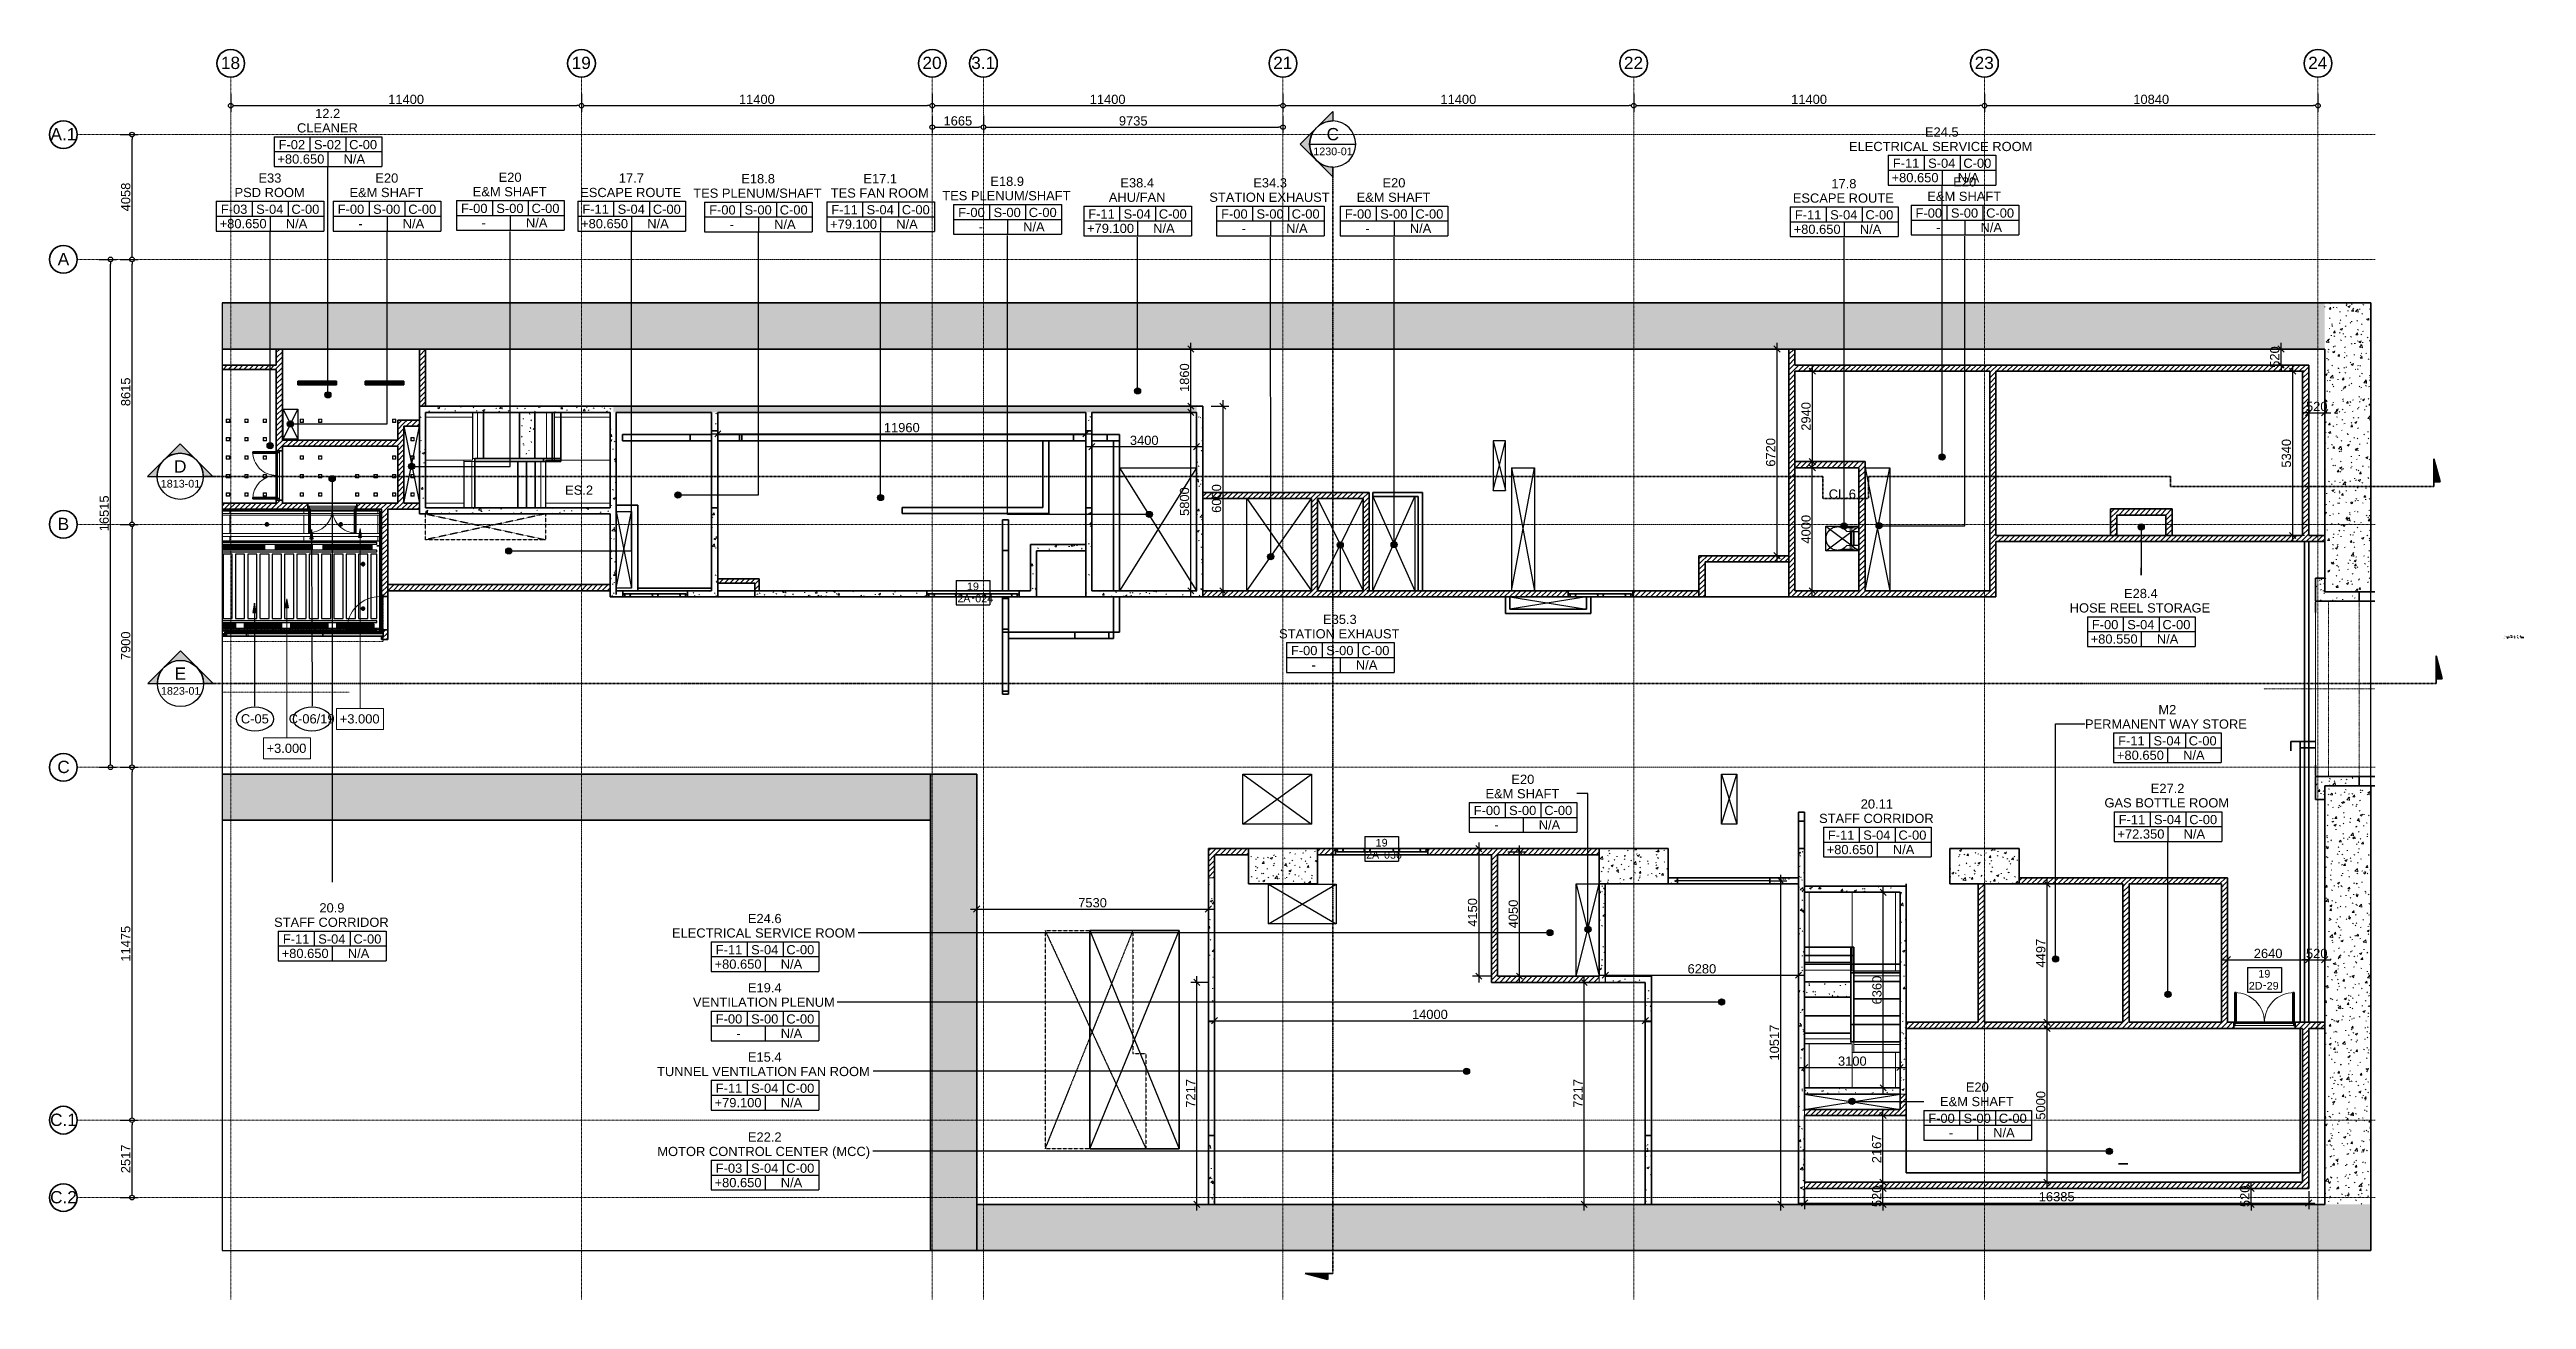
# Model space of a CAD drawing. Header units: millimetres. Extents: x -727772 to -647265, y -21627 to 19019.
import ezdxf
from ezdxf.enums import TextEntityAlignment as Align
from ezdxf.xclip import XClip

# ---------------------------------------------------------------- set-up
doc = ezdxf.new("R2010")
doc.units = ezdxf.units.MM
doc.header["$XCLIPFRAME"] = 2
for name, pattern in [('DASH', [6.35, 3.175, -3.175]), ('DPA_Grid _ Level 100', [10, 5.5, -1.6, 1.3, -1.6]), ('DPA_Hidden 500', [1.4, 0.8, -0.6]), ('DPA_Overhead 100', [2.75, 1.75, -1]), ('Hidden', [7.2, 4.7, -2.5])]:
    doc.linetypes.add(name, pattern=pattern)
for name, color, linetype in [('000 - WIPEOUT', 250, 'Continuous'), ('001 - ASCESSORIES', 251, 'Continuous'), ('A04_TUBE SERIES', 2, 'Continuous'), ('A11_ALU.SOLID SHEET', 2, 'Continuous')]:
    doc.layers.add(name, color=color, linetype=linetype)
for name, color, linetype, lineweight in [('_ _ A-DETL-OPENING', 1, 'Continuous', 25), ('A-ANNO-DIMS', 1, 'Continuous', 9), ('A-ANNO-NOTE', 3, 'Continuous', 25), ('A-COLS', 5, 'Continuous', 70), ('A-COLS-E', 1, 'Continuous', 35), ('A-DETL', 1, 'Continuous', 70), ('A-DETL-GENF', 2, 'Continuous', 35), ('A-DETL-MBND', 2, 'Hidden', 9), ('A-DETL-MEDM', 4, 'Continuous', 50), ('A-DETL-THIN', 1, 'Continuous', 25), ('A-DOOR', 3, 'Continuous', 70), ('A-DOOR-E', 2, 'Continuous', 25), ('A-DOOR-FRAM', 3, 'Continuous', 25), ('A-DOOR-IDEN', 3, 'Continuous', 25), ('A-FLOR-E', 2, 'Continuous', 35), ('A-FLOR-OVHD', 2, 'DPA_Overhead 100', 25), ('A-GENM', 1, 'Continuous', 9), ('A-GENM-HDLN', 2, 'DPA_Hidden 500', 9), ('A-GENM-IDEN', 3, 'Continuous', 25), ('A-GLAZ-CURT', 2, 'Continuous', 9), ('A-ROOM-IDEN', 3, 'Continuous', 25), ('A-ROOM-LINE', 3, 'Continuous', 25), ('A-WALL', 5, 'Continuous', 35), ('A-WALL-FNSH', 2, 'Continuous', 35), ('A-WALL-PATT', 1, 'Continuous', 35), ('E-LITE-EQPM', 2, 'Continuous', 35), ('G-ANNO-SECL', 3, 'Continuous', 9), ('G-ANNO-TEXT', 3, 'Continuous', 9), ('Q-SPCQ', 2, 'Continuous', 35), ('Q-SPCQ-HDLN', 2, 'DASH', 9), ('S-GRID', 251, 'Continuous', 9), ('S-GRID-IDEN', 3, 'Continuous', 50), ('S-STRS-IDEN', 3, 'Continuous', 25), ('S-STRS-MBND', 2, 'Continuous', 35), ('WALL-E', 2, 'Continuous', 35)]:
    doc.layers.add(name, color=color, linetype=linetype, lineweight=lineweight)
doc.styles.add('Arial', font='arial.ttf', dxfattribs={"height": 400})
doc.styles.add('Arial_1', font='arial.ttf', dxfattribs={"height": 250})
doc.styles.add('Arial_2', font='arial.ttf', dxfattribs={"height": 300})
doc.styles.add('Arial_3', font='arial.ttf', dxfattribs={"height": 2.5})
doc.styles.add('Arial_4', font='arial.ttf', dxfattribs={"height": 3})
doc.styles.add('Arial_5', font='arial.ttf', dxfattribs={"height": 2})
doc.styles.add('Arial_6', font='arial.ttf', dxfattribs={"height": 1.5})
doc.styles.add('Arial_B', font='arialbd.ttf', dxfattribs={"height": 4})
doc.styles.add('Arial_B_1', font='arialbd.ttf', dxfattribs={"height": 3})
doc.dimstyles.new('DPA-DIM-3_0_C-C', dxfattribs={"dimscale": 304.8, "dimtxt": 306.07782, "dimasz": 0.492126, "dimexe": 0.656168, "dimexo": 0.0625, "dimgap": 0.164042, "dimtad": 1, "dimdec": 0, "dimzin": 0, "dimdsep": 46, "dimtxsty": 'Arial_2', "dimblk1": 'DOTBLANK', "dimblk2": 'DOTBLANK', "dimsah": 1, "dimcen": 0.09, "dimdle": 0.656168, "dimadec": 8, "dimazin": 0, "dimtfac": 1, "dimtdec": 4, "dimtix": 1, "dimtmove": 0, "dimatfit": 3, "dimfxl": 1.312336, "dimfxlon": 1, "dimtvp": 1, "dimtolj": 1, "dimtzin": 0, "dimarcsym": 2})
doc.dimstyles.new('DPA-DIM-3_0_T-T', dxfattribs={"dimscale": 304.8, "dimtxt": 306.07782, "dimasz": 0.656168, "dimexe": 0.656168, "dimexo": 0.0625, "dimgap": 0.164042, "dimtad": 1, "dimdec": 0, "dimzin": 0, "dimdsep": 46, "dimtxsty": 'Arial_2', "dimblk1": 'OBLIQUE', "dimblk2": 'OBLIQUE', "dimsah": 1, "dimcen": 0.09, "dimdle": 0.656168, "dimadec": 8, "dimazin": 0, "dimtfac": 1, "dimtdec": 4, "dimtix": 1, "dimtmove": 0, "dimatfit": 3, "dimfxl": 1.312336, "dimfxlon": 1, "dimtvp": 1, "dimtolj": 1, "dimtzin": 0, "dimarcsym": 2})
pattern_1 = [(50, (0, 0), (728.7365, -63.7558), [76.2, -838.2]), (355, (0, 0), (-140.9716, 764.2276), [60.96, -670.56]), (100.451, (60.7, -5.3), (587.77, 700.46675), [64.76, -712.36]), (46.184, (0, 203.2), (1084.3162, -168.171), [114.3, -1257.3]), (96.636, (90.4, 189.2), (949.6099, 989.7098), [97.14, -1068.54]), (351.184, (0, 203.2), (949.6206, 989.7012), [91.44, -1005.84]), (21, (101.6, 152.4), (606.45787, -409.06057), [76.2, -838.2]), (326, (101.6, 152.4), (247.20834, 736.7529), [60.96, -670.56]), (71.451, (152.14, 118.3), (853.66825, 327.6855), [64.76, -712.36]), (37.5, (0, 0), (12.35469, 338.22012), [33.528, -628.904, 33.528, -647.192, -673.1]), (37.5, (0, 0), (12.35469, 338.22012), [-1343.152, 33.528, -639.572]), (7.5, (0, 0), (267.27887, 400.72213), [33.528, -354.584, 33.528, -613.664, -256.54]), (7.5, (0, 0), (267.27887, 400.72213), [-1035.304, 33.528, -223.012]), (327.5, (-226.57, 0), (542.36333, -22.91534), [33.528, -220.472, 33.528, -758.952, -1051.56]), (327.5, (-226.57, 0), (542.36333, -22.91534), [-1046.48, 33.528, -1018.032]), (317.5, (-328.17, 0), (592.51696, 101.7071), [33.528, -296.672, 33.528, -492.76, -746.76]), (317.5, (-328.17, 0), (592.51696, 101.7071), [-856.488, 33.528, -713.232])]
pattern_2 = [(45, (0, 0), (-84.852814, 84.852814), [])]
pattern_3 = [(45, (0, 0), (-212.13203, 212.13203), []), (135, (0, 0), (-212.13203, -212.13203), [])]
pattern_4 = [(230, (-651023.07, -1771), (-728.7365, 63.7558), [76.2, -838.2]), (175, (-651023.1, -1771), (140.9716, -764.2276), [60.96, -670.56]), (280.451, (-651083.8, -1765.7), (-587.77, -700.46675), [64.76, -712.36]), (226.184, (-651023.1, -1974.2), (-1084.3162, 168.171), [114.3, -1257.3]), (276.636, (-651113.4, -1960.2), (-949.6099, -989.7098), [97.14, -1068.54]), (171.184, (-651023.1, -1974.2), (-949.6206, -989.7012), [91.44, -1005.84]), (201, (-651124.67, -1923.4), (-606.45787, 409.06057), [76.2, -838.2]), (146, (-651124.7, -1923.4), (-247.2083, -736.7529), [60.96, -670.56]), (251.451, (-651175.2, -1889.3), (-853.66825, -327.6855), [64.76, -712.36]), (217.5, (-651023.07, -1770.98), (-12.35469, -338.22012), [33.528, -628.904, 33.528, -1320.292]), (217.5, (-651023.07, -1770.98), (-12.35469, -338.22012), [-695.96, -647.192, 33.528, -639.572]), (187.5, (-651023.07, -1771), (-267.27887, -400.72213), [33.528, -354.584, 33.528, -870.204]), (187.5, (-651023.07, -1771), (-267.27887, -400.72213), [-421.64, -613.664, 33.528, -223.012]), (147.5, (-650796.5, -1770.98), (-542.36333, 22.91534), [33.528, -220.472, 33.528, -1810.512]), (147.5, (-650796.5, -1770.98), (-542.36333, 22.91534), [-287.528, -758.952, 33.528, -1018.032]), (137.5, (-650694.9, -1771), (-592.51696, -101.7071), [33.528, -296.672, 33.528, -1239.52]), (137.5, (-650694.9, -1771), (-592.51696, -101.7071), [-363.728, -492.76, 33.528, -713.232])]
pattern_5 = [(135, (-647834.5646, 1.539), (-2.539928, 2e-16), [1.034, -2.558]), (135, (-647835.8346, 0.2694), (-2.539928, 2e-16), [1.034, -2.558]), (135, (-647836.47, 2.174), (-2.539928, 2e-16), [0.51703, -3.075]), (135, (-647835.1996, 0.9044), (-2.539928, 2e-16), [1.034, -2.558]), (135, (-647834.2956, 0), (-2.539928, 2e-16), [0.51703, -3.075])]

# ---------------------------------------------------------------- blocks, each defined once
blk = doc.blocks.new('DPA_DR-DB-SW - D28_2000x2550 mm-13649055-4263-01 ENLARGED UPPER PLATFORM LEVEL - REFLECTED CEILING PLAN - SHEET 4')
at = {"layer": 'A-DOOR'}
for p, q in [((-922, -106.35), (-965, -106.35)), ((-965, -106.35), (-965, -1071.35)), ((-922, -1071.35), (-922, -106.35)), ((922, -106.35), (965, -106.35)), ((922, -1071.35), (922, -106.35)), ((965, -106.35), (965, -1071.35)), ((-965, -1071.35), (-922, -1071.35)), ((965, -1071.35), (922, -1071.35))]:
    blk.add_line(p, q, dxfattribs=at)
at = {"layer": 'A-DOOR-E', "lineweight": 9}
for centre, start, end in [((-965, -106.35), 270, 0), ((965, -106.35), 180, 270)]:
    blk.add_arc(centre, 965, start, end, dxfattribs=at)
at = {"layer": 'A-DOOR-FRAM'}
for p, q in [((-1000, -6.35), (-1000, -106.35)), ((-950, -6.35), (-1000, -6.35)), ((-1000, -106.35), (-965, -106.35)), ((-965, -63.35), (-950, -63.35)), ((-965, -106.35), (-965, -63.35)), ((-950, -63.35), (-950, -6.35)), ((950, -6.35), (950, -63.35)), ((1000, -6.35), (950, -6.35)), ((950, -63.35), (965, -63.35)), ((965, -63.35), (965, -106.35)), ((965, -106.35), (1000, -106.35)), ((1000, -106.35), (1000, -6.35))]:
    blk.add_line(p, q, dxfattribs=at)
at = {"layer": 'A-DOOR-FRAM', "lineweight": 9}
for p, q in [((1000, -6.35), (-1000, -6.35)), ((-1000, -6.35), (-1000, -106.35)), ((-1000, -106.35), (1000, -106.35)), ((-965, -106.35), (-965, -63.35)), ((-965, -63.35), (965, -63.35)), ((965, -106.35), (-965, -106.35)), ((-950, -63.35), (-950, -6.35)), ((-950, -6.35), (950, -6.35)), ((950, -63.35), (-950, -63.35)), ((950, -6.35), (950, -63.35)), ((965, -63.35), (965, -106.35)), ((1000, -106.35), (1000, -6.35))]:
    blk.add_line(p, q, dxfattribs=at)
blk = doc.blocks.new('DPA_DR-DB-SW - D22_1600x2550 mm-12779480-4263-01 ENLARGED UPPER PLATFORM LEVEL - REFLECTED CEILING PLAN - SHEET 4')
at = {"layer": 'A-DOOR'}
for p, q in [((-765, 871.35), (-722, 871.35)), ((-765, 106.35), (-765, 871.35)), ((-722, 871.35), (-722, 106.35)), ((722, 871.35), (722, 106.35)), ((765, 871.35), (722, 871.35)), ((765, 106.35), (765, 871.35)), ((-722, 106.35), (-765, 106.35)), ((722, 106.35), (765, 106.35))]:
    blk.add_line(p, q, dxfattribs=at)
at = {"layer": 'A-DOOR-E', "lineweight": 9}
for centre, start, end in [((-765, 106.35), 360, 90), ((765, 106.35), 90, 180)]:
    blk.add_arc(centre, 765, start, end, dxfattribs=at)
at = {"layer": 'A-DOOR-FRAM'}
for p, q in [((-800, 106.35), (-765, 106.35)), ((-800, 6.35), (-800, 106.35)), ((-750, 6.35), (-800, 6.35)), ((-765, 106.35), (-765, 63.35)), ((-765, 63.35), (-750, 63.35)), ((-750, 63.35), (-750, 6.35)), ((750, 6.35), (750, 63.35)), ((750, 63.35), (765, 63.35)), ((800, 6.35), (750, 6.35)), ((765, 63.35), (765, 106.35)), ((765, 106.35), (800, 106.35)), ((800, 106.35), (800, 6.35))]:
    blk.add_line(p, q, dxfattribs=at)
at = {"layer": 'A-DOOR-FRAM', "lineweight": 9}
for p, q in [((-800, 106.35), (800, 106.35)), ((-800, 6.35), (-800, 106.35)), ((800, 6.35), (-800, 6.35)), ((765, 106.35), (-765, 106.35)), ((-765, 106.35), (-765, 63.35)), ((-765, 63.35), (765, 63.35)), ((750, 63.35), (-750, 63.35)), ((-750, 63.35), (-750, 6.35)), ((-750, 6.35), (750, 6.35)), ((750, 6.35), (750, 63.35)), ((765, 63.35), (765, 106.35)), ((800, 106.35), (800, 6.35))]:
    blk.add_line(p, q, dxfattribs=at)
blk = doc.blocks.new('A33 - _Wall_ Access Panel 3000 x 3000-18927020-4263-01 ENLARGED UPPER PLATFORM LEVEL - REFLECTED CEILING PLAN - SHEET 4')
at = {"layer": 'A-DOOR', "lineweight": 35}
for p, q in [((-572, 0), (-372, 0)), ((-572, -35), (-572, 0)), ((-372, 0), (-372, -35)), ((372, 0), (572, 0)), ((372, -35), (372, 0)), ((572, 0), (572, -35)), ((-1450, 0), (-1250, 0)), ((-1450, -35), (-1450, 0)), ((-1435, -35), (-1450, -35)), ((-1450, -100), (-1450, -65)), ((-1450, -65), (-1435, -65)), ((-1250, -100), (-1450, -100)), ((-1435, -65), (-1435, -35)), ((-1250, -35), (-1265, -35)), ((-1265, -35), (-1265, -65)), ((-1265, -35), (-1250, -35)), ((-1265, -65), (-1265, -35)), ((-1265, -65), (-1250, -65)), ((-1250, -65), (-1265, -65)), ((-1250, 0), (-1250, -35)), ((-1250, -35), (-1250, 0)), ((-1250, 0), (-572, 0)), ((-1250, -65), (-1250, -100)), ((-1250, -100), (-1250, -65)), ((-572, -100), (-1250, -100)), ((-572, 0), (-572, -35)), ((-557, -35), (-572, -35)), ((-572, -35), (-557, -35)), ((-572, -100), (-572, -65)), ((-572, -65), (-557, -65)), ((-557, -65), (-572, -65)), ((-572, -65), (-572, -100)), ((-372, -100), (-572, -100)), ((-557, -65), (-557, -35)), ((-557, -35), (-557, -65)), ((-372, -35), (-387, -35)), ((-387, -35), (-387, -65)), ((-387, -35), (-372, -35)), ((-387, -65), (-387, -35)), ((-387, -65), (-372, -65)), ((-372, -65), (-387, -65)), ((-372, -35), (-372, 0)), ((-372, 0), (372, 0)), ((-372, -65), (-372, -100)), ((-372, -100), (-372, -65)), ((372, -100), (-372, -100)), ((372, 0), (372, -35)), ((387, -35), (372, -35)), ((372, -35), (387, -35)), ((372, -100), (372, -65)), ((372, -65), (387, -65)), ((387, -65), (372, -65)), ((372, -65), (372, -100)), ((572, -100), (372, -100)), ((387, -65), (387, -35)), ((387, -35), (387, -65)), ((572, -35), (557, -35)), ((557, -35), (557, -65)), ((557, -35), (572, -35)), ((557, -65), (557, -35)), ((557, -65), (572, -65)), ((572, -65), (557, -65)), ((572, -35), (572, 0)), ((572, 0), (1250, 0)), ((572, -65), (572, -100)), ((572, -100), (572, -65)), ((1250, -100), (572, -100)), ((1250, 0), (1450, 0)), ((1250, -35), (1250, 0)), ((1250, 0), (1250, -35)), ((1265, -35), (1250, -35)), ((1250, -35), (1265, -35)), ((1250, -100), (1250, -65)), ((1250, -65), (1265, -65)), ((1265, -65), (1250, -65)), ((1250, -65), (1250, -100)), ((1450, -100), (1250, -100)), ((1265, -65), (1265, -35)), ((1265, -35), (1265, -65)), ((1450, -35), (1435, -35)), ((1435, -35), (1435, -65)), ((1435, -65), (1450, -65)), ((1450, 0), (1450, -35)), ((1450, -65), (1450, -100))]:
    blk.add_line(p, q, dxfattribs=at)
at = {"layer": 'A-DOOR-E'}
for p, q in [((-372, 0), (-572, 0)), ((-572, 0), (-572, -35)), ((-372, -35), (-372, 0)), ((372, 0), (372, -35)), ((572, 0), (372, 0)), ((572, -35), (572, 0)), ((-1250, 0), (-1450, 0)), ((-1450, 0), (-1450, -35)), ((-1450, -35), (-1435, -35)), ((-1435, -65), (-1450, -65)), ((-1450, -65), (-1450, -100)), ((-1450, -100), (-1250, -100)), ((-1435, -35), (-1435, -65)), ((-1265, -65), (-1265, -35)), ((-1265, -35), (-1250, -35)), ((-1250, -35), (-1265, -35)), ((-1265, -35), (-1265, -65)), ((-1265, -65), (-1265, -35)), ((-1265, -35), (-1250, -35)), ((-1250, -35), (-1265, -35)), ((-1265, -35), (-1265, -65)), ((-1265, -65), (-1265, -35)), ((-1265, -35), (-1250, -35)), ((-1265, -65), (-1265, -35)), ((-1265, -35), (-1250, -35)), ((-1265, -35), (-1250, -35)), ((-1265, -65), (-1265, -35)), ((-1250, -35), (-1265, -35)), ((-1265, -35), (-1265, -65)), ((-1250, -65), (-1265, -65)), ((-1265, -65), (-1250, -65)), ((-1250, -65), (-1265, -65)), ((-1265, -65), (-1250, -65)), ((-1250, -65), (-1265, -65)), ((-1250, -65), (-1265, -65)), ((-1250, -65), (-1265, -65)), ((-1265, -65), (-1250, -65)), ((-1250, -35), (-1250, 0)), ((-572, 0), (-1250, 0)), ((-1250, 0), (-1250, -35)), ((-1250, -35), (-1250, 0)), ((-1250, 0), (-572, 0)), ((-572, 0), (-1250, 0)), ((-1250, 0), (-1250, -35)), ((-1250, -35), (-1250, 0)), ((-1250, 0), (-572, 0)), ((-1250, -35), (-1250, 0)), ((-1250, 0), (-572, 0)), ((-1250, 0), (-572, 0)), ((-1250, -35), (-1250, 0)), ((-572, 0), (-1250, 0)), ((-1250, 0), (-1250, -35)), ((-1250, -100), (-1250, -65)), ((-1250, -65), (-1250, -100)), ((-1250, -100), (-1250, -65)), ((-1250, -65), (-1250, -100)), ((-1250, -100), (-1250, -65)), ((-1250, -100), (-1250, -65)), ((-1250, -100), (-1250, -65)), ((-1250, -65), (-1250, -100)), ((-1250, -100), (-572, -100)), ((-572, -100), (-1250, -100)), ((-1250, -100), (-572, -100)), ((-572, -100), (-1250, -100)), ((-572, -100), (-1250, -100)), ((-572, -100), (-1250, -100)), ((-1250, -100), (-572, -100)), ((-572, -35), (-572, 0)), ((-572, 0), (-572, -35)), ((-572, -35), (-572, 0)), ((-572, 0), (-572, -35)), ((-572, 0), (-572, -35)), ((-572, 0), (-572, -35)), ((-572, -35), (-572, 0)), ((-572, -35), (-557, -35)), ((-557, -35), (-572, -35)), ((-572, -35), (-557, -35)), ((-557, -35), (-572, -35)), ((-572, -35), (-557, -35)), ((-572, -35), (-557, -35)), ((-572, -35), (-557, -35)), ((-557, -35), (-572, -35)), ((-557, -65), (-572, -65)), ((-572, -65), (-572, -100)), ((-572, -100), (-572, -65)), ((-572, -65), (-557, -65)), ((-557, -65), (-572, -65)), ((-572, -65), (-572, -100)), ((-572, -100), (-572, -65)), ((-572, -65), (-557, -65)), ((-557, -65), (-572, -65)), ((-572, -65), (-572, -100)), ((-557, -65), (-572, -65)), ((-572, -65), (-572, -100)), ((-572, -65), (-572, -100)), ((-557, -65), (-572, -65)), ((-572, -100), (-572, -65)), ((-572, -65), (-557, -65)), ((-572, -100), (-372, -100)), ((-557, -35), (-557, -65)), ((-557, -65), (-557, -35)), ((-557, -35), (-557, -65)), ((-557, -65), (-557, -35)), ((-557, -35), (-557, -65)), ((-557, -35), (-557, -65)), ((-557, -35), (-557, -65)), ((-557, -65), (-557, -35)), ((-387, -65), (-387, -35)), ((-387, -35), (-372, -35)), ((-372, -35), (-387, -35)), ((-387, -35), (-387, -65)), ((-387, -65), (-387, -35)), ((-387, -35), (-372, -35)), ((-372, -35), (-387, -35)), ((-387, -35), (-387, -65)), ((-387, -65), (-387, -35)), ((-387, -35), (-372, -35)), ((-387, -65), (-387, -35)), ((-387, -35), (-372, -35)), ((-387, -35), (-372, -35)), ((-387, -65), (-387, -35)), ((-372, -35), (-387, -35)), ((-387, -35), (-387, -65)), ((-372, -65), (-387, -65)), ((-387, -65), (-372, -65)), ((-372, -65), (-387, -65)), ((-387, -65), (-372, -65)), ((-372, -65), (-387, -65)), ((-372, -65), (-387, -65)), ((-372, -65), (-387, -65)), ((-387, -65), (-372, -65)), ((372, 0), (-372, 0)), ((-372, 0), (-372, -35)), ((-372, -35), (-372, 0)), ((-372, 0), (372, 0)), ((372, 0), (-372, 0)), ((-372, 0), (-372, -35)), ((-372, -35), (-372, 0)), ((-372, 0), (372, 0)), ((-372, -35), (-372, 0)), ((-372, 0), (372, 0)), ((-372, 0), (372, 0)), ((-372, -35), (-372, 0)), ((372, 0), (-372, 0)), ((-372, 0), (-372, -35)), ((-372, -100), (-372, -65)), ((-372, -65), (-372, -100)), ((-372, -100), (-372, -65)), ((-372, -65), (-372, -100)), ((-372, -100), (-372, -65)), ((-372, -100), (-372, -65)), ((-372, -100), (-372, -65)), ((-372, -65), (-372, -100)), ((-372, -100), (372, -100)), ((372, -100), (-372, -100)), ((-372, -100), (372, -100)), ((372, -100), (-372, -100)), ((372, -100), (-372, -100)), ((372, -100), (-372, -100)), ((-372, -100), (372, -100)), ((372, -35), (372, 0)), ((372, 0), (372, -35)), ((372, -35), (372, 0)), ((372, 0), (372, -35)), ((372, 0), (372, -35)), ((372, 0), (372, -35)), ((372, -35), (372, 0)), ((372, -35), (387, -35)), ((387, -35), (372, -35)), ((372, -35), (387, -35)), ((387, -35), (372, -35)), ((372, -35), (387, -35)), ((372, -35), (387, -35)), ((372, -35), (387, -35)), ((387, -35), (372, -35)), ((387, -65), (372, -65)), ((372, -65), (372, -100)), ((372, -100), (372, -65)), ((372, -65), (387, -65)), ((387, -65), (372, -65)), ((372, -65), (372, -100)), ((372, -100), (372, -65)), ((372, -65), (387, -65)), ((387, -65), (372, -65)), ((372, -65), (372, -100)), ((387, -65), (372, -65)), ((372, -65), (372, -100)), ((372, -65), (372, -100)), ((387, -65), (372, -65)), ((372, -100), (372, -65)), ((372, -65), (387, -65)), ((372, -100), (572, -100)), ((387, -35), (387, -65)), ((387, -65), (387, -35)), ((387, -35), (387, -65)), ((387, -65), (387, -35)), ((387, -35), (387, -65)), ((387, -35), (387, -65)), ((387, -35), (387, -65)), ((387, -65), (387, -35)), ((557, -65), (557, -35)), ((557, -35), (572, -35)), ((572, -35), (557, -35)), ((557, -35), (557, -65)), ((557, -65), (557, -35)), ((557, -35), (572, -35)), ((572, -35), (557, -35)), ((557, -35), (557, -65)), ((557, -65), (557, -35)), ((557, -35), (572, -35)), ((557, -65), (557, -35)), ((557, -35), (572, -35)), ((557, -35), (572, -35)), ((557, -65), (557, -35)), ((572, -35), (557, -35)), ((557, -35), (557, -65)), ((572, -65), (557, -65)), ((557, -65), (572, -65)), ((572, -65), (557, -65)), ((557, -65), (572, -65)), ((572, -65), (557, -65)), ((572, -65), (557, -65)), ((572, -65), (557, -65)), ((557, -65), (572, -65)), ((1250, 0), (572, 0)), ((572, 0), (572, -35)), ((572, -35), (572, 0)), ((572, 0), (1250, 0)), ((1250, 0), (572, 0)), ((572, 0), (572, -35)), ((572, -35), (572, 0)), ((572, 0), (1250, 0)), ((572, -35), (572, 0)), ((572, 0), (1250, 0)), ((572, 0), (1250, 0)), ((572, -35), (572, 0)), ((1250, 0), (572, 0)), ((572, 0), (572, -35)), ((572, -100), (572, -65)), ((572, -65), (572, -100)), ((572, -100), (572, -65)), ((572, -65), (572, -100)), ((572, -100), (572, -65)), ((572, -100), (572, -65)), ((572, -100), (572, -65)), ((572, -65), (572, -100)), ((572, -100), (1250, -100)), ((1250, -100), (572, -100)), ((572, -100), (1250, -100)), ((1250, -100), (572, -100)), ((1250, -100), (572, -100)), ((1250, -100), (572, -100)), ((572, -100), (1250, -100)), ((1450, 0), (1250, 0)), ((1250, 0), (1250, -35)), ((1250, -35), (1250, 0)), ((1250, 0), (1250, -35)), ((1250, -35), (1250, 0)), ((1250, 0), (1250, -35)), ((1250, 0), (1250, -35)), ((1250, 0), (1250, -35)), ((1250, -35), (1250, 0)), ((1250, -35), (1265, -35)), ((1265, -35), (1250, -35)), ((1250, -35), (1265, -35)), ((1265, -35), (1250, -35)), ((1250, -35), (1265, -35)), ((1250, -35), (1265, -35)), ((1250, -35), (1265, -35)), ((1265, -35), (1250, -35)), ((1265, -65), (1250, -65)), ((1250, -65), (1250, -100)), ((1250, -100), (1250, -65)), ((1250, -65), (1265, -65)), ((1265, -65), (1250, -65)), ((1250, -65), (1250, -100)), ((1250, -100), (1250, -65)), ((1250, -65), (1265, -65)), ((1265, -65), (1250, -65)), ((1250, -65), (1250, -100)), ((1265, -65), (1250, -65)), ((1250, -65), (1250, -100)), ((1250, -65), (1250, -100)), ((1265, -65), (1250, -65)), ((1250, -100), (1250, -65)), ((1250, -65), (1265, -65)), ((1250, -100), (1450, -100)), ((1265, -35), (1265, -65)), ((1265, -65), (1265, -35)), ((1265, -35), (1265, -65)), ((1265, -65), (1265, -35)), ((1265, -35), (1265, -65)), ((1265, -35), (1265, -65)), ((1265, -35), (1265, -65)), ((1265, -65), (1265, -35)), ((1435, -65), (1435, -35)), ((1435, -35), (1450, -35)), ((1450, -65), (1435, -65)), ((1450, -35), (1450, 0)), ((1450, -100), (1450, -65))]:
    blk.add_line(p, q, dxfattribs=at)
at = {"layer": 'A-DOOR-FRAM'}
for p, q in [((-1500, 0), (-1500, -100)), ((-1450, 0), (-1500, 0)), ((-1500, -100), (-1450, -100)), ((-1450, -35), (-1450, 0)), ((-1435, -35), (-1450, -35)), ((-1450, -65), (-1435, -65)), ((-1450, -100), (-1450, -65)), ((-1435, -65), (-1435, -35)), ((1435, -65), (1435, -35)), ((1435, -35), (1450, -35)), ((1450, -65), (1435, -65)), ((1450, 0), (1500, 0)), ((1450, -35), (1450, 0)), ((1450, -100), (1450, -65)), ((1500, -100), (1450, -100)), ((1500, 0), (1500, -100))]:
    blk.add_line(p, q, dxfattribs=at)
blk = doc.blocks.new('vent_grill - vent_grill H5400xW3000-11544596-4263-01 ENLARGED UPPER PLATFORM LEVEL - REFLECTED CEILING PLAN - SHEET 4')
at = {"layer": 'A-DOOR-E'}
blk.add_line((-1500, 0), (1500, 0), dxfattribs=at)
blk = doc.blocks.new('DPA_GM-Cage Ladder - H5760 with Protection Ring-8199286-4263-01 ENLARGED UPPER PLATFORM LEVEL - REFLECTED CEILING PLAN - SHEET 4')
at = {"layer": 'A-GENM'}
for p, q in [((-253, 805), (-248, 805)), ((90, 1143), (90, 1148)), ((160, 1148), (160, 1143)), ((498, 805), (503, 805)), ((-248, 735), (-253, 735)), ((-198, 75), (-248, 75)), ((-228, 350), (-228, 628)), ((-225, 350), (-228, 350)), ((-228, 350), (-228, 255)), ((-228, 255), (-223, 255)), ((-225, 305), (-225, 622)), ((-225, 305), (-225, 622)), ((-225, 305), (-225, 622)), ((-225, 305), (-225, 355)), ((-225, 305), (-225, 355)), ((-225, 355), (-100, 355)), ((-225, 305), (-225, 355)), ((-225, 350), (-225, 355)), ((-225, 355), (-225, 305)), ((-225, 338), (-225, 349)), ((-225, 318), (-225, 332)), ((-225, 292), (-225, 310)), ((-100, 305), (-225, 305)), ((-220, 305), (-225, 305)), ((-100, 305), (-225, 305)), ((-220, 305), (-225, 305)), ((-100, 305), (-225, 305)), ((-220, 305), (-225, 305)), ((-225, 305), (-225, 255)), ((-225, 305), (-100, 305)), ((-225, 255), (-225, 283)), ((-225, 255), (-225, 75)), ((-220, 611), (-220, 355)), ((-220, 611), (-220, 305)), ((-220, 611), (-220, 355)), ((-220, 355), (-100, 355)), ((-220, 355), (-100, 355)), ((-100, 355), (-220, 355)), ((-220, 306), (-220, 255)), ((-220, 255), (-220, 305)), ((-220, 75), (-220, 255)), ((-148, 80), (-148, 75)), ((-100, 80), (-148, 80)), ((-95, 75), (-148, 75)), ((-105, 355), (-105, 468)), ((-105, 355), (-105, 468)), ((-105, 355), (-105, 468)), ((-100, 355), (-105, 355)), ((-100, 355), (-105, 355)), ((-100, 355), (-105, 355)), ((-100, 470), (-100, 355)), ((-100, 470), (-100, 355)), ((-100, 470), (-100, 355)), ((-100, 355), (-100, 305)), ((-100, 355), (-100, 305)), ((-100, 355), (-100, 305)), ((-100, 355), (-100, 305)), ((-100, 305), (-100, 355)), ((-95, 355), (-100, 355)), ((-100, 305), (-95, 305)), ((-95, 305), (-100, 305)), ((-100, 305), (-100, 80)), ((-95, 355), (-95, 305)), ((-95, 348), (344, 348)), ((-95, 348), (344, 348)), ((-95, 348), (344, 348)), ((-95, 348), (344, 348)), ((-95, 348), (344, 348)), ((-95, 348), (344, 348)), ((-95, 348), (344, 348)), ((-95, 348), (344, 348)), ((-95, 348), (344, 348)), ((-95, 348), (344, 348)), ((-95, 348), (345, 348)), ((-95, 348), (344, 348)), ((-95, 322), (-95, 347)), ((-95, 347), (-95, 322)), ((-95, 322), (-95, 347)), ((-95, 347), (-95, 322)), ((-95, 322), (-95, 347)), ((-95, 347), (-95, 322)), ((-95, 322), (-95, 347)), ((-95, 347), (-95, 322)), ((-95, 322), (-95, 347)), ((-95, 347), (-95, 322)), ((-95, 322), (-95, 347)), ((-95, 347), (-95, 322)), ((-95, 322), (-95, 347)), ((-95, 347), (-95, 322)), ((-95, 322), (-95, 347)), ((-95, 347), (-95, 322)), ((-95, 322), (-95, 347)), ((-95, 347), (-95, 322)), ((-95, 322), (-95, 347)), ((-95, 347), (-95, 322)), ((-95, 322), (-95, 347)), ((-95, 347), (-95, 322)), ((-95, 322), (-95, 347)), ((-95, 347), (-95, 322)), ((-95, 322), (-95, 342)), ((-95, 318), (-95, 322)), ((-95, 313), (-95, 321)), ((-95, 321), (-95, 313)), ((-95, 313), (-95, 321)), ((-95, 321), (-95, 313)), ((-95, 313), (-95, 321)), ((-95, 321), (-95, 313)), ((-95, 313), (-95, 321)), ((-95, 321), (-95, 313)), ((-95, 313), (-95, 321)), ((-95, 321), (-95, 313)), ((-95, 313), (-95, 321)), ((-95, 321), (-95, 313)), ((-95, 313), (-95, 321)), ((-95, 321), (-95, 313)), ((-95, 313), (-95, 321)), ((-95, 321), (-95, 313)), ((-95, 313), (-95, 321)), ((-95, 321), (-95, 313)), ((-95, 313), (-95, 321)), ((-95, 321), (-95, 313)), ((-95, 313), (-95, 321)), ((-95, 321), (-95, 313)), ((-95, 313), (-95, 321)), ((-95, 321), (-95, 313)), ((344, 313), (-95, 313)), ((344, 313), (-95, 313)), ((344, 313), (-95, 313)), ((344, 313), (-95, 313)), ((344, 313), (-95, 313)), ((344, 313), (-95, 313)), ((344, 313), (-95, 313)), ((344, 313), (-95, 313)), ((344, 313), (-95, 313)), ((344, 313), (-95, 313)), ((345, 313), (-95, 313)), ((344, 313), (-95, 313)), ((-95, 75), (-95, 305)), ((-95, 75), (-95, 250)), ((-95, 250), (345, 250)), ((-95, 230), (-95, 75)), ((345, 230), (-95, 230)), ((345, 75), (-95, 75)), ((345, 75), (-95, 75)), ((350, 355), (345, 355)), ((345, 305), (345, 355)), ((345, 322), (345, 347)), ((345, 347), (345, 322)), ((345, 322), (345, 347)), ((345, 347), (345, 322)), ((345, 322), (345, 347)), ((345, 347), (345, 322)), ((345, 322), (345, 347)), ((345, 347), (345, 322)), ((345, 322), (345, 347)), ((345, 347), (345, 322)), ((345, 322), (345, 347)), ((345, 347), (345, 322)), ((345, 322), (345, 347)), ((345, 347), (345, 322)), ((345, 322), (345, 347)), ((345, 347), (345, 322)), ((345, 322), (345, 347)), ((345, 347), (345, 322)), ((345, 322), (345, 347)), ((345, 347), (345, 322)), ((345, 322), (345, 347)), ((345, 347), (345, 322)), ((345, 322), (345, 347)), ((345, 347), (345, 322)), ((345, 342), (345, 322)), ((345, 322), (345, 318)), ((345, 313), (345, 321)), ((345, 321), (345, 313)), ((345, 313), (345, 321)), ((345, 321), (345, 313)), ((345, 313), (345, 321)), ((345, 321), (345, 313)), ((345, 313), (345, 321)), ((345, 321), (345, 313)), ((345, 313), (345, 321)), ((345, 321), (345, 313)), ((345, 313), (345, 321)), ((345, 321), (345, 313)), ((345, 313), (345, 321)), ((345, 321), (345, 313)), ((345, 313), (345, 321)), ((345, 321), (345, 313)), ((345, 313), (345, 321)), ((345, 321), (345, 313)), ((345, 313), (345, 321)), ((345, 321), (345, 313)), ((345, 313), (345, 321)), ((345, 321), (345, 313)), ((345, 313), (345, 321)), ((345, 321), (345, 313)), ((345, 305), (350, 305)), ((350, 305), (345, 305)), ((345, 305), (345, 75)), ((345, 250), (345, 75)), ((345, 230), (345, 75)), ((397, 75), (345, 75)), ((350, 355), (350, 470)), ((350, 355), (350, 470)), ((350, 355), (350, 470)), ((350, 355), (470, 355)), ((350, 305), (350, 355)), ((355, 355), (350, 355)), ((350, 355), (475, 355)), ((350, 305), (350, 355)), ((355, 355), (350, 355)), ((350, 355), (470, 355)), ((350, 305), (350, 355)), ((355, 355), (350, 355)), ((350, 305), (350, 355)), ((470, 355), (350, 355)), ((350, 355), (350, 305)), ((475, 305), (350, 305)), ((475, 305), (350, 305)), ((475, 305), (350, 305)), ((350, 305), (475, 305)), ((350, 80), (350, 305)), ((397, 80), (350, 80)), ((355, 468), (355, 355)), ((355, 468), (355, 355)), ((355, 468), (355, 355)), ((397, 75), (397, 80)), ((497, 75), (447, 75)), ((470, 355), (470, 611)), ((470, 305), (470, 611)), ((470, 355), (470, 611)), ((470, 255), (470, 306)), ((475, 305), (470, 305)), ((475, 305), (470, 305)), ((475, 305), (470, 305)), ((470, 305), (470, 255)), ((470, 255), (470, 75)), ((472, 255), (477, 255)), ((475, 622), (475, 305)), ((475, 622), (475, 305)), ((475, 622), (475, 305)), ((475, 355), (475, 305)), ((475, 355), (475, 305)), ((475, 355), (475, 305)), ((475, 305), (475, 355)), ((475, 355), (475, 350)), ((477, 350), (475, 350)), ((475, 349), (475, 338)), ((475, 332), (475, 318)), ((475, 310), (475, 292)), ((475, 255), (475, 305)), ((475, 283), (475, 255)), ((475, 75), (475, 255)), ((477, 628), (477, 350)), ((477, 255), (477, 350)), ((503, 735), (498, 735))]:
    blk.add_line(p, q, dxfattribs=at)
at = {"layer": 'A-GENM', "lineweight": 35}
for p, q in [((-100, 355), (-95, 355)), ((-100, 305), (-100, 355)), ((-95, 305), (-100, 305)), ((-95, 355), (-95, 305)), ((-95, 318), (-95, 342)), ((-95, 342), (345, 342)), ((345, 318), (-95, 318)), ((345, 355), (350, 355)), ((345, 305), (345, 355)), ((345, 342), (345, 318)), ((350, 305), (345, 305)), ((350, 355), (350, 305))]:
    blk.add_line(p, q, dxfattribs=at)
at = {"layer": 'A-GENM'}
for radius, start, end in [(380, 337.08046, 202.91954), (380, 174.6446, 185.3554), (380, 95.35481, 174.64978), (380, 95.35481, 174.64978), (380, 166.31217, 171.7674), (375, 358.57165, 181.42835), (375, 306.8699, 233.1301), (375, 358.57165, 181.42835), (375, 171.65125, 176.45288), (375, 161.44485, 166.20661), (380, 156.03938, 161.54648), (375, 151.23844, 155.94803), (380, 145.74752, 151.32556), (375, 141.03204, 145.67041), (380, 135.42391, 141.10464), (375, 130.82563, 135.36108), (380, 125.0413, 130.70233), (375, 120.58045, 124.99283), (380, 114.52891, 120.52675), (380, 103.62717, 110.35117), (375, 100.22433, 110.37799), (380, 95.3547, 100.17558), (375, 79.811, 100.189), (380, 84.6446, 95.3554), (375, 84.6446, 95.3554), (380, 5.35022, 84.64519), (380, 5.35022, 84.64519), (380, 79.82442, 84.6453), (375, 69.62201, 79.77567), (380, 69.64883, 76.37283), (380, 59.47325, 65.47109), (375, 55.00717, 59.41955), (380, 49.29767, 54.9587), (375, 44.63892, 49.17437), (380, 38.89536, 44.57609), (375, 34.32959, 38.96796), (380, 28.67444, 34.25248), (375, 24.05197, 28.76156), (380, 18.45352, 23.96062), (375, 13.79339, 18.55515), (380, 8.2326, 13.68783), (375, 3.54712, 8.34875), (380, 354.6446, 5.3554), (380, 181.09653, 181.98832), (380, 181.73345, 183.12195), (380, 181.73345, 183.12195), (380, 185.36017, 202.91954), (380, 185.36017, 202.91954), (380, 186.82465, 192.20923), (375, 174.6446, 185.3554), (375, 182.45725, 186.69072), (375, 182.77032, 233.1301), (375, 182.77032, 233.1301), (375, 192.06405, 196.92254), (380, 197.07065, 201.93142), (380, 204.78398, 232.75222), (380, 204.78398, 232.75222), (380, 204.78398, 232.75222), (375, 306.8699, 357.22968), (375, 306.8699, 357.22968), (380, 307.24778, 335.21602), (380, 307.24778, 335.21602), (380, 307.24778, 335.21602), (380, 337.08046, 354.63983), (380, 337.08046, 354.63983), (380, 338.06858, 342.92935), (375, 343.07746, 347.93595), (380, 347.79077, 353.17535), (375, 353.30928, 357.54275), (375, 354.6446, 5.3554), (380, 356.87805, 358.26655), (380, 356.87805, 358.26655), (380, 358.01168, 358.90347)]:
    blk.add_arc((125, 770), radius, start, end, dxfattribs=at)
blk = doc.blocks.new('DPA_AC-BW _REVERSE_ - A30_2100 x 2500 mm-13988873-4263-01 ENLARGED UPPER PLATFORM LEVEL - REFLECTED CEILING PLAN - SHEET 4')
at = {"layer": 'A-DOOR', "lineweight": 35}
for p, q in [((-1000, 100), (-1000, 65)), ((-800, 100), (-1000, 100)), ((-1000, 65), (-985, 65)), ((-1000, 35), (-1000, 0)), ((-985, 35), (-1000, 35)), ((-985, 65), (-985, 35)), ((-815, 65), (-800, 65)), ((-815, 35), (-815, 65)), ((-815, 65), (-815, 35)), ((-800, 65), (-815, 65)), ((-800, 35), (-815, 35)), ((-815, 35), (-800, 35)), ((-800, 65), (-800, 100)), ((-800, 100), (-800, 65)), ((-100, 100), (-800, 100)), ((-800, 0), (-800, 35)), ((-800, 35), (-800, 0)), ((-100, 100), (-100, 65)), ((100, 100), (-100, 100)), ((-100, 65), (-100, 100)), ((-100, 65), (-85, 65)), ((-85, 65), (-100, 65)), ((-100, 35), (-100, 0)), ((-85, 35), (-100, 35)), ((-100, 0), (-100, 35)), ((-100, 35), (-85, 35)), ((-85, 65), (-85, 35)), ((-85, 35), (-85, 65)), ((85, 65), (100, 65)), ((85, 35), (85, 65)), ((85, 65), (85, 35)), ((100, 65), (85, 65)), ((100, 35), (85, 35)), ((85, 35), (100, 35)), ((100, 65), (100, 100)), ((100, 100), (100, 65)), ((800, 100), (100, 100)), ((100, 0), (100, 35)), ((100, 35), (100, 0)), ((800, 100), (800, 65)), ((1000, 100), (800, 100)), ((800, 65), (800, 100)), ((800, 65), (815, 65)), ((815, 65), (800, 65)), ((800, 35), (800, 0)), ((815, 35), (800, 35)), ((800, 35), (815, 35)), ((800, 0), (800, 35)), ((815, 65), (815, 35)), ((815, 35), (815, 65)), ((985, 65), (1000, 65)), ((985, 35), (985, 65)), ((1000, 35), (985, 35)), ((1000, 65), (1000, 100)), ((1000, 0), (1000, 35)), ((-1000, 0), (-800, 0)), ((-800, 0), (-100, 0)), ((-100, 0), (100, 0)), ((100, 0), (800, 0)), ((800, 0), (1000, 0))]:
    blk.add_line(p, q, dxfattribs=at)
at = {"layer": 'A-DOOR-E'}
for p, q in [((-1000, 100), (-800, 100)), ((-1000, 65), (-1000, 100)), ((-985, 65), (-1000, 65)), ((-1000, 35), (-985, 35)), ((-1000, 0), (-1000, 35)), ((-985, 35), (-985, 65)), ((-815, 65), (-815, 35)), ((-800, 65), (-815, 65)), ((-815, 35), (-815, 65)), ((-815, 65), (-800, 65)), ((-815, 65), (-800, 65)), ((-815, 35), (-815, 65)), ((-815, 35), (-815, 65)), ((-815, 65), (-800, 65)), ((-800, 65), (-815, 65)), ((-815, 65), (-815, 35)), ((-815, 35), (-815, 65)), ((-815, 65), (-800, 65)), ((-800, 65), (-815, 65)), ((-815, 65), (-815, 35)), ((-815, 65), (-800, 65)), ((-815, 35), (-815, 65)), ((-815, 35), (-800, 35)), ((-800, 35), (-815, 35)), ((-800, 35), (-815, 35)), ((-800, 35), (-815, 35)), ((-815, 35), (-800, 35)), ((-800, 35), (-815, 35)), ((-815, 35), (-800, 35)), ((-800, 35), (-815, 35)), ((-800, 100), (-800, 65)), ((-800, 65), (-800, 100)), ((-800, 100), (-100, 100)), ((-800, 100), (-100, 100)), ((-800, 65), (-800, 100)), ((-800, 65), (-800, 100)), ((-800, 100), (-100, 100)), ((-100, 100), (-800, 100)), ((-800, 100), (-800, 65)), ((-800, 65), (-800, 100)), ((-800, 100), (-100, 100)), ((-100, 100), (-800, 100)), ((-800, 100), (-800, 65)), ((-800, 100), (-100, 100)), ((-800, 65), (-800, 100)), ((-800, 35), (-800, 0)), ((-800, 0), (-800, 35)), ((-800, 0), (-800, 35)), ((-800, 0), (-800, 35)), ((-800, 35), (-800, 0)), ((-800, 0), (-800, 35)), ((-800, 35), (-800, 0)), ((-800, 0), (-800, 35)), ((-100, 100), (100, 100)), ((-100, 65), (-100, 100)), ((-100, 100), (-100, 65)), ((-100, 100), (-100, 65)), ((-100, 100), (-100, 65)), ((-100, 65), (-100, 100)), ((-100, 100), (-100, 65)), ((-100, 65), (-100, 100)), ((-100, 100), (-100, 65)), ((-85, 65), (-100, 65)), ((-100, 65), (-85, 65)), ((-100, 65), (-85, 65)), ((-100, 65), (-85, 65)), ((-85, 65), (-100, 65)), ((-100, 65), (-85, 65)), ((-85, 65), (-100, 65)), ((-100, 65), (-85, 65)), ((-100, 35), (-85, 35)), ((-100, 0), (-100, 35)), ((-100, 35), (-100, 0)), ((-85, 35), (-100, 35)), ((-85, 35), (-100, 35)), ((-100, 35), (-100, 0)), ((-100, 35), (-100, 0)), ((-85, 35), (-100, 35)), ((-100, 35), (-85, 35)), ((-100, 0), (-100, 35)), ((-100, 35), (-100, 0)), ((-85, 35), (-100, 35)), ((-100, 35), (-85, 35)), ((-100, 0), (-100, 35)), ((-85, 35), (-100, 35)), ((-100, 35), (-100, 0)), ((-85, 35), (-85, 65)), ((-85, 65), (-85, 35)), ((-85, 65), (-85, 35)), ((-85, 65), (-85, 35)), ((-85, 35), (-85, 65)), ((-85, 65), (-85, 35)), ((-85, 35), (-85, 65)), ((-85, 65), (-85, 35)), ((85, 65), (85, 35)), ((100, 65), (85, 65)), ((85, 35), (85, 65)), ((85, 65), (100, 65)), ((85, 65), (100, 65)), ((85, 35), (85, 65)), ((85, 35), (85, 65)), ((85, 65), (100, 65)), ((100, 65), (85, 65)), ((85, 65), (85, 35)), ((85, 35), (85, 65)), ((85, 65), (100, 65)), ((100, 65), (85, 65)), ((85, 65), (85, 35)), ((85, 65), (100, 65)), ((85, 35), (85, 65)), ((85, 35), (100, 35)), ((100, 35), (85, 35)), ((100, 35), (85, 35)), ((100, 35), (85, 35)), ((85, 35), (100, 35)), ((100, 35), (85, 35)), ((85, 35), (100, 35)), ((100, 35), (85, 35)), ((100, 100), (100, 65)), ((100, 65), (100, 100)), ((100, 100), (800, 100)), ((100, 100), (800, 100)), ((100, 65), (100, 100)), ((100, 65), (100, 100)), ((100, 100), (800, 100)), ((800, 100), (100, 100)), ((100, 100), (100, 65)), ((100, 65), (100, 100)), ((100, 100), (800, 100)), ((800, 100), (100, 100)), ((100, 100), (100, 65)), ((100, 100), (800, 100)), ((100, 65), (100, 100)), ((100, 35), (100, 0)), ((100, 0), (100, 35)), ((100, 0), (100, 35)), ((100, 0), (100, 35)), ((100, 35), (100, 0)), ((100, 0), (100, 35)), ((100, 35), (100, 0)), ((100, 0), (100, 35)), ((800, 100), (1000, 100)), ((800, 65), (800, 100)), ((800, 100), (800, 65)), ((800, 100), (800, 65)), ((800, 100), (800, 65)), ((800, 65), (800, 100)), ((800, 100), (800, 65)), ((800, 65), (800, 100)), ((800, 100), (800, 65)), ((815, 65), (800, 65)), ((800, 65), (815, 65)), ((800, 65), (815, 65)), ((800, 65), (815, 65)), ((815, 65), (800, 65)), ((800, 65), (815, 65)), ((815, 65), (800, 65)), ((800, 65), (815, 65)), ((800, 35), (815, 35)), ((800, 0), (800, 35)), ((815, 35), (800, 35)), ((800, 35), (800, 0)), ((800, 35), (800, 0)), ((815, 35), (800, 35)), ((815, 35), (800, 35)), ((800, 35), (800, 0)), ((800, 0), (800, 35)), ((800, 35), (815, 35)), ((815, 35), (800, 35)), ((800, 35), (800, 0)), ((800, 0), (800, 35)), ((800, 35), (815, 35)), ((800, 35), (800, 0)), ((815, 35), (800, 35)), ((815, 35), (815, 65)), ((815, 65), (815, 35)), ((815, 65), (815, 35)), ((815, 65), (815, 35)), ((815, 35), (815, 65)), ((815, 65), (815, 35)), ((815, 35), (815, 65)), ((815, 65), (815, 35)), ((985, 65), (985, 35)), ((1000, 65), (985, 65)), ((985, 35), (1000, 35)), ((1000, 100), (1000, 65)), ((1000, 35), (1000, 0)), ((-800, 0), (-1000, 0)), ((-100, 0), (-800, 0)), ((-100, 0), (-800, 0)), ((-100, 0), (-800, 0)), ((-800, 0), (-100, 0)), ((-100, 0), (-800, 0)), ((-800, 0), (-100, 0)), ((-100, 0), (-800, 0)), ((100, 0), (-100, 0)), ((800, 0), (100, 0)), ((800, 0), (100, 0)), ((800, 0), (100, 0)), ((100, 0), (800, 0)), ((800, 0), (100, 0)), ((100, 0), (800, 0)), ((800, 0), (100, 0)), ((1000, 0), (800, 0))]:
    blk.add_line(p, q, dxfattribs=at)
at = {"layer": 'A-DOOR-FRAM'}
for p, q in [((-1050, 100), (-1000, 100)), ((-1050, 0), (-1050, 100)), ((-1000, 0), (-1050, 0)), ((-1000, 100), (-1000, 65)), ((-1000, 65), (-985, 65)), ((-1000, 35), (-1000, 0)), ((-985, 35), (-1000, 35)), ((-985, 65), (-985, 35)), ((985, 65), (985, 35)), ((1000, 65), (985, 65)), ((985, 35), (1000, 35)), ((1000, 100), (1000, 65)), ((1050, 100), (1000, 100)), ((1000, 35), (1000, 0)), ((1050, 0), (1050, 100)), ((1000, 0), (1050, 0))]:
    blk.add_line(p, q, dxfattribs=at)
blk = doc.blocks.new('DPA_DR-DB-SW _REVERSE_ - D22_1600x2550 mm-13936662-4263-01 ENLARGED UPPER PLATFORM LEVEL - REFLECTED CEILING PLAN - SHEET 4')
at = {"layer": 'A-DOOR'}
for p, q in [((-722, -106.35), (-765, -106.35)), ((-765, -106.35), (-765, -871.35)), ((-722, -871.35), (-722, -106.35)), ((722, -106.35), (765, -106.35)), ((722, -871.35), (722, -106.35)), ((765, -106.35), (765, -871.35)), ((-765, -871.35), (-722, -871.35)), ((765, -871.35), (722, -871.35))]:
    blk.add_line(p, q, dxfattribs=at)
at = {"layer": 'A-DOOR-E', "lineweight": 9}
for centre, start, end in [((-765, -106.35), 270, 0), ((765, -106.35), 180, 270)]:
    blk.add_arc(centre, 765, start, end, dxfattribs=at)
at = {"layer": 'A-DOOR-FRAM'}
for p, q in [((-800, -6.35), (-800, -106.35)), ((-750, -6.35), (-800, -6.35)), ((-800, -106.35), (-765, -106.35)), ((-765, -63.35), (-750, -63.35)), ((-765, -106.35), (-765, -63.35)), ((-750, -63.35), (-750, -6.35)), ((750, -6.35), (750, -63.35)), ((800, -6.35), (750, -6.35)), ((750, -63.35), (765, -63.35)), ((765, -63.35), (765, -106.35)), ((765, -106.35), (800, -106.35)), ((800, -106.35), (800, -6.35))]:
    blk.add_line(p, q, dxfattribs=at)
at = {"layer": 'A-DOOR-FRAM', "lineweight": 9}
for p, q in [((800, -6.35), (-800, -6.35)), ((-800, -6.35), (-800, -106.35)), ((-800, -106.35), (800, -106.35)), ((-765, -106.35), (-765, -63.35)), ((-765, -63.35), (765, -63.35)), ((765, -106.35), (-765, -106.35)), ((-750, -63.35), (-750, -6.35)), ((-750, -6.35), (750, -6.35)), ((750, -63.35), (-750, -63.35)), ((750, -6.35), (750, -63.35)), ((765, -63.35), (765, -106.35)), ((800, -106.35), (800, -6.35))]:
    blk.add_line(p, q, dxfattribs=at)
blk = doc.blocks.new('A33 - _Wall_ Access Panel 3000 x 3000-18927022-4263-01 ENLARGED UPPER PLATFORM LEVEL - REFLECTED CEILING PLAN - SHEET 4')
at = {"layer": 'A-DOOR', "lineweight": 35}
for p, q in [((-572, 0), (-372, 0)), ((-572, -35), (-572, 0)), ((-372, 0), (-372, -35)), ((372, 0), (572, 0)), ((372, -35), (372, 0)), ((572, 0), (572, -35)), ((-1450, 0), (-1250, 0)), ((-1450, -35), (-1450, 0)), ((-1435, -35), (-1450, -35)), ((-1450, -100), (-1450, -65)), ((-1450, -65), (-1435, -65)), ((-1250, -100), (-1450, -100)), ((-1435, -65), (-1435, -35)), ((-1250, -35), (-1265, -35)), ((-1265, -35), (-1265, -65)), ((-1265, -35), (-1250, -35)), ((-1265, -65), (-1265, -35)), ((-1265, -65), (-1250, -65)), ((-1250, -65), (-1265, -65)), ((-1250, 0), (-1250, -35)), ((-1250, -35), (-1250, 0)), ((-1250, 0), (-572, 0)), ((-1250, -65), (-1250, -100)), ((-1250, -100), (-1250, -65)), ((-572, -100), (-1250, -100)), ((-572, 0), (-572, -35)), ((-557, -35), (-572, -35)), ((-572, -35), (-557, -35)), ((-572, -100), (-572, -65)), ((-572, -65), (-557, -65)), ((-557, -65), (-572, -65)), ((-572, -65), (-572, -100)), ((-372, -100), (-572, -100)), ((-557, -65), (-557, -35)), ((-557, -35), (-557, -65)), ((-372, -35), (-387, -35)), ((-387, -35), (-387, -65)), ((-387, -35), (-372, -35)), ((-387, -65), (-387, -35)), ((-387, -65), (-372, -65)), ((-372, -65), (-387, -65)), ((-372, -35), (-372, 0)), ((-372, 0), (372, 0)), ((-372, -65), (-372, -100)), ((-372, -100), (-372, -65)), ((372, -100), (-372, -100)), ((372, 0), (372, -35)), ((387, -35), (372, -35)), ((372, -35), (387, -35)), ((372, -100), (372, -65)), ((372, -65), (387, -65)), ((387, -65), (372, -65)), ((372, -65), (372, -100)), ((572, -100), (372, -100)), ((387, -65), (387, -35)), ((387, -35), (387, -65)), ((572, -35), (557, -35)), ((557, -35), (557, -65)), ((557, -35), (572, -35)), ((557, -65), (557, -35)), ((557, -65), (572, -65)), ((572, -65), (557, -65)), ((572, -35), (572, 0)), ((572, 0), (1250, 0)), ((572, -65), (572, -100)), ((572, -100), (572, -65)), ((1250, -100), (572, -100)), ((1250, 0), (1450, 0)), ((1250, -35), (1250, 0)), ((1250, 0), (1250, -35)), ((1265, -35), (1250, -35)), ((1250, -35), (1265, -35)), ((1250, -100), (1250, -65)), ((1250, -65), (1265, -65)), ((1265, -65), (1250, -65)), ((1250, -65), (1250, -100)), ((1450, -100), (1250, -100)), ((1265, -65), (1265, -35)), ((1265, -35), (1265, -65)), ((1450, -35), (1435, -35)), ((1435, -35), (1435, -65)), ((1435, -65), (1450, -65)), ((1450, 0), (1450, -35)), ((1450, -65), (1450, -100))]:
    blk.add_line(p, q, dxfattribs=at)
at = {"layer": 'A-DOOR-E'}
for p, q in [((-372, 0), (-572, 0)), ((-572, 0), (-572, -35)), ((-372, -35), (-372, 0)), ((372, 0), (372, -35)), ((572, 0), (372, 0)), ((572, -35), (572, 0)), ((-1450, 0), (-1450, -35)), ((-1450, -65), (-1450, -100)), ((-1250, 0), (-1449, 0)), ((-1449, -35), (-1435, -35)), ((-1435, -65), (-1449, -65)), ((-1449, -100), (-1250, -100)), ((-1435, -35), (-1435, -65)), ((-1265, -65), (-1265, -35)), ((-1265, -35), (-1250, -35)), ((-1250, -35), (-1265, -35)), ((-1265, -35), (-1265, -65)), ((-1265, -65), (-1265, -35)), ((-1265, -35), (-1250, -35)), ((-1250, -35), (-1265, -35)), ((-1265, -35), (-1265, -65)), ((-1265, -65), (-1265, -35)), ((-1265, -35), (-1250, -35)), ((-1265, -65), (-1265, -35)), ((-1265, -35), (-1250, -35)), ((-1265, -35), (-1250, -35)), ((-1265, -65), (-1265, -35)), ((-1250, -35), (-1265, -35)), ((-1265, -35), (-1265, -65)), ((-1250, -65), (-1265, -65)), ((-1265, -65), (-1250, -65)), ((-1250, -65), (-1265, -65)), ((-1265, -65), (-1250, -65)), ((-1250, -65), (-1265, -65)), ((-1250, -65), (-1265, -65)), ((-1250, -65), (-1265, -65)), ((-1265, -65), (-1250, -65)), ((-1250, -35), (-1250, 0)), ((-572, 0), (-1250, 0)), ((-1250, 0), (-1250, -35)), ((-1250, -35), (-1250, 0)), ((-1250, 0), (-572, 0)), ((-572, 0), (-1250, 0)), ((-1250, 0), (-1250, -35)), ((-1250, -35), (-1250, 0)), ((-1250, 0), (-572, 0)), ((-1250, -35), (-1250, 0)), ((-1250, 0), (-572, 0)), ((-1250, 0), (-572, 0)), ((-1250, -35), (-1250, 0)), ((-572, 0), (-1250, 0)), ((-1250, 0), (-1250, -35)), ((-1250, -100), (-1250, -65)), ((-1250, -65), (-1250, -100)), ((-1250, -100), (-1250, -65)), ((-1250, -65), (-1250, -100)), ((-1250, -100), (-1250, -65)), ((-1250, -100), (-1250, -65)), ((-1250, -100), (-1250, -65)), ((-1250, -65), (-1250, -100)), ((-1250, -100), (-572, -100)), ((-572, -100), (-1250, -100)), ((-1250, -100), (-572, -100)), ((-572, -100), (-1250, -100)), ((-572, -100), (-1250, -100)), ((-572, -100), (-1250, -100)), ((-1250, -100), (-572, -100)), ((-572, -35), (-572, 0)), ((-572, 0), (-572, -35)), ((-572, -35), (-572, 0)), ((-572, 0), (-572, -35)), ((-572, 0), (-572, -35)), ((-572, 0), (-572, -35)), ((-572, -35), (-572, 0)), ((-572, -35), (-557, -35)), ((-557, -35), (-572, -35)), ((-572, -35), (-557, -35)), ((-557, -35), (-572, -35)), ((-572, -35), (-557, -35)), ((-572, -35), (-557, -35)), ((-572, -35), (-557, -35)), ((-557, -35), (-572, -35)), ((-557, -65), (-572, -65)), ((-572, -65), (-572, -100)), ((-572, -100), (-572, -65)), ((-572, -65), (-557, -65)), ((-557, -65), (-572, -65)), ((-572, -65), (-572, -100)), ((-572, -100), (-572, -65)), ((-572, -65), (-557, -65)), ((-557, -65), (-572, -65)), ((-572, -65), (-572, -100)), ((-557, -65), (-572, -65)), ((-572, -65), (-572, -100)), ((-572, -65), (-572, -100)), ((-557, -65), (-572, -65)), ((-572, -100), (-572, -65)), ((-572, -65), (-557, -65)), ((-572, -100), (-372, -100)), ((-557, -35), (-557, -65)), ((-557, -65), (-557, -35)), ((-557, -35), (-557, -65)), ((-557, -65), (-557, -35)), ((-557, -35), (-557, -65)), ((-557, -35), (-557, -65)), ((-557, -35), (-557, -65)), ((-557, -65), (-557, -35)), ((-387, -65), (-387, -35)), ((-387, -35), (-372, -35)), ((-372, -35), (-387, -35)), ((-387, -35), (-387, -65)), ((-387, -65), (-387, -35)), ((-387, -35), (-372, -35)), ((-372, -35), (-387, -35)), ((-387, -35), (-387, -65)), ((-387, -65), (-387, -35)), ((-387, -35), (-372, -35)), ((-387, -65), (-387, -35)), ((-387, -35), (-372, -35)), ((-387, -35), (-372, -35)), ((-387, -65), (-387, -35)), ((-372, -35), (-387, -35)), ((-387, -35), (-387, -65)), ((-372, -65), (-387, -65)), ((-387, -65), (-372, -65)), ((-372, -65), (-387, -65)), ((-387, -65), (-372, -65)), ((-372, -65), (-387, -65)), ((-372, -65), (-387, -65)), ((-372, -65), (-387, -65)), ((-387, -65), (-372, -65)), ((372, 0), (-372, 0)), ((-372, 0), (-372, -35)), ((-372, -35), (-372, 0)), ((-372, 0), (372, 0)), ((372, 0), (-372, 0)), ((-372, 0), (-372, -35)), ((-372, -35), (-372, 0)), ((-372, 0), (372, 0)), ((-372, -35), (-372, 0)), ((-372, 0), (372, 0)), ((-372, 0), (372, 0)), ((-372, -35), (-372, 0)), ((372, 0), (-372, 0)), ((-372, 0), (-372, -35)), ((-372, -100), (-372, -65)), ((-372, -65), (-372, -100)), ((-372, -100), (-372, -65)), ((-372, -65), (-372, -100)), ((-372, -100), (-372, -65)), ((-372, -100), (-372, -65)), ((-372, -100), (-372, -65)), ((-372, -65), (-372, -100)), ((-372, -100), (372, -100)), ((372, -100), (-372, -100)), ((-372, -100), (372, -100)), ((372, -100), (-372, -100)), ((372, -100), (-372, -100)), ((372, -100), (-372, -100)), ((-372, -100), (372, -100)), ((372, -35), (372, 0)), ((372, 0), (372, -35)), ((372, -35), (372, 0)), ((372, 0), (372, -35)), ((372, 0), (372, -35)), ((372, 0), (372, -35)), ((372, -35), (372, 0)), ((372, -35), (387, -35)), ((387, -35), (372, -35)), ((372, -35), (387, -35)), ((387, -35), (372, -35)), ((372, -35), (387, -35)), ((372, -35), (387, -35)), ((372, -35), (387, -35)), ((387, -35), (372, -35)), ((387, -65), (372, -65)), ((372, -65), (372, -100)), ((372, -100), (372, -65)), ((372, -65), (387, -65)), ((387, -65), (372, -65)), ((372, -65), (372, -100)), ((372, -100), (372, -65)), ((372, -65), (387, -65)), ((387, -65), (372, -65)), ((372, -65), (372, -100)), ((387, -65), (372, -65)), ((372, -65), (372, -100)), ((372, -65), (372, -100)), ((387, -65), (372, -65)), ((372, -100), (372, -65)), ((372, -65), (387, -65)), ((372, -100), (572, -100)), ((387, -35), (387, -65)), ((387, -65), (387, -35)), ((387, -35), (387, -65)), ((387, -65), (387, -35)), ((387, -35), (387, -65)), ((387, -35), (387, -65)), ((387, -35), (387, -65)), ((387, -65), (387, -35)), ((557, -65), (557, -35)), ((557, -35), (572, -35)), ((572, -35), (557, -35)), ((557, -35), (557, -65)), ((557, -65), (557, -35)), ((557, -35), (572, -35)), ((572, -35), (557, -35)), ((557, -35), (557, -65)), ((557, -65), (557, -35)), ((557, -35), (572, -35)), ((557, -65), (557, -35)), ((557, -35), (572, -35)), ((557, -35), (572, -35)), ((557, -65), (557, -35)), ((572, -35), (557, -35)), ((557, -35), (557, -65)), ((572, -65), (557, -65)), ((557, -65), (572, -65)), ((572, -65), (557, -65)), ((557, -65), (572, -65)), ((572, -65), (557, -65)), ((572, -65), (557, -65)), ((572, -65), (557, -65)), ((557, -65), (572, -65)), ((1250, 0), (572, 0)), ((572, 0), (572, -35)), ((572, -35), (572, 0)), ((572, 0), (1250, 0)), ((1250, 0), (572, 0)), ((572, 0), (572, -35)), ((572, -35), (572, 0)), ((572, 0), (1250, 0)), ((572, -35), (572, 0)), ((572, 0), (1250, 0)), ((572, 0), (1250, 0)), ((572, -35), (572, 0)), ((1250, 0), (572, 0)), ((572, 0), (572, -35)), ((572, -100), (572, -65)), ((572, -65), (572, -100)), ((572, -100), (572, -65)), ((572, -65), (572, -100)), ((572, -100), (572, -65)), ((572, -100), (572, -65)), ((572, -100), (572, -65)), ((572, -65), (572, -100)), ((572, -100), (1250, -100)), ((1250, -100), (572, -100)), ((572, -100), (1250, -100)), ((1250, -100), (572, -100)), ((1250, -100), (572, -100)), ((1250, -100), (572, -100)), ((572, -100), (1250, -100)), ((1450, 0), (1250, 0)), ((1250, 0), (1250, -35)), ((1250, -35), (1250, 0)), ((1250, 0), (1250, -35)), ((1250, -35), (1250, 0)), ((1250, 0), (1250, -35)), ((1250, 0), (1250, -35)), ((1250, 0), (1250, -35)), ((1250, -35), (1250, 0)), ((1250, -35), (1265, -35)), ((1265, -35), (1250, -35)), ((1250, -35), (1265, -35)), ((1265, -35), (1250, -35)), ((1250, -35), (1265, -35)), ((1250, -35), (1265, -35)), ((1250, -35), (1265, -35)), ((1265, -35), (1250, -35)), ((1265, -65), (1250, -65)), ((1250, -65), (1250, -100)), ((1250, -100), (1250, -65)), ((1250, -65), (1265, -65)), ((1265, -65), (1250, -65)), ((1250, -65), (1250, -100)), ((1250, -100), (1250, -65)), ((1250, -65), (1265, -65)), ((1265, -65), (1250, -65)), ((1250, -65), (1250, -100)), ((1265, -65), (1250, -65)), ((1250, -65), (1250, -100)), ((1250, -65), (1250, -100)), ((1265, -65), (1250, -65)), ((1250, -100), (1250, -65)), ((1250, -65), (1265, -65)), ((1250, -100), (1450, -100)), ((1265, -35), (1265, -65)), ((1265, -65), (1265, -35)), ((1265, -35), (1265, -65)), ((1265, -65), (1265, -35)), ((1265, -35), (1265, -65)), ((1265, -35), (1265, -65)), ((1265, -35), (1265, -65)), ((1265, -65), (1265, -35)), ((1435, -65), (1435, -35)), ((1435, -35), (1450, -35)), ((1450, -65), (1435, -65)), ((1450, -35), (1450, 0)), ((1450, -100), (1450, -65))]:
    blk.add_line(p, q, dxfattribs=at)
at = {"layer": 'A-DOOR-FRAM'}
for p, q in [((-1500, 0), (-1500, -100)), ((-1450, 0), (-1500, 0)), ((-1500, -100), (-1450, -100)), ((-1450, -35), (-1450, 0)), ((-1435, -35), (-1450, -35)), ((-1450, -65), (-1435, -65)), ((-1450, -100), (-1450, -65)), ((-1435, -65), (-1435, -35)), ((1435, -65), (1435, -35)), ((1435, -35), (1450, -35)), ((1450, -65), (1435, -65)), ((1450, 0), (1500, 0)), ((1450, -35), (1450, 0)), ((1450, -100), (1450, -65)), ((1500, -100), (1450, -100)), ((1500, 0), (1500, -100))]:
    blk.add_line(p, q, dxfattribs=at)
blk = doc.blocks.new('Dpa_Tunnel_B_5700 - Dpa_Tunnel_B_5700-6780011-4263-01 ENLARGED UPPER PLATFORM LEVEL - REFLECTED CEILING PLAN - SHEET 4')
at = {"layer": 'A-DETL-MEDM', "lineweight": 9}
h = blk.add_hatch(dxfattribs=at)
h.set_pattern_fill('FP_4', color=256, style=0, pattern_type=2)
h.set_pattern_definition(pattern_4)
h.paths.add_polyline_path([(1680, -2850), (1680, -3150), (2800, -3150), (2800, -3600), (3100, -3600), (3100, -2850)])
at = {"layer": 'A-GENM'}
h = blk.add_hatch(dxfattribs=at)
h.set_pattern_fill('FP_4', color=256, style=0, pattern_type=2)
h.set_pattern_definition(pattern_4)
h.paths.add_polyline_path([(2800, 3600), (2800, 3150), (1680, 3150), (1680, 2850), (3100, 2850), (3100, 3600)])
at = {"layer": 'A-DETL-GENF'}
for p, q in [((1171, 2850), (3100, 2850)), ((1171, -2850), (3100, -2850))]:
    blk.add_line(p, q, dxfattribs=at)
at = {"layer": 'A-DETL-MEDM'}
for p, q in [((3100, 3600), (2800, 3600)), ((2800, 3600), (2800, 3150)), ((3100, 2850), (3100, 3600)), ((1680, 3150), (1171, 3150)), ((1171, 2850), (1680, 2850)), ((2800, 3150), (1680, 3150)), ((1680, 3150), (1680, 2850)), ((1680, 2850), (1680, 3150)), ((1680, 2850), (3100, 2850)), ((1680, -2850), (1171, -2850)), ((1171, -3150), (1680, -3150)), ((3100, -2850), (1680, -2850)), ((1680, -2850), (1680, -3150)), ((1680, -3150), (1680, -2850)), ((1680, -3150), (2800, -3150)), ((2800, -3150), (2800, -3600)), ((3100, -3600), (3100, -2850)), ((2800, -3600), (3100, -3600))]:
    blk.add_line(p, q, dxfattribs=at)
at = {"layer": 'A-GENM'}
for p, q in [((3100, -2850), (3100, 2850)), ((3100, 2822), (3100, -2822)), ((3100, -2482), (3100, 2482))]:
    blk.add_line(p, q, dxfattribs=at)
at = {"layer": 'A-GENM', "lineweight": 35}
for p, q in [((3100, 2822), (3100, 2482)), ((3100, -2482), (3100, -2822))]:
    blk.add_line(p, q, dxfattribs=at)
at = {"layer": 'A-GENM-HDLN'}
for p, q in [((1680, -2850), (1680, 2850)), ((1680, 2850), (2680, 2850)), ((2680, 2850), (2680, -2850)), ((1171, 0), (4781, 0)), ((2680, -2850), (1680, -2850))]:
    blk.add_line(p, q, dxfattribs=at)
blk = doc.blocks.new('DPA_AC-BW - A30_2100 x 2500 mm-6632386-4263-01 ENLARGED UPPER PLATFORM LEVEL - REFLECTED CEILING PLAN - SHEET 4')
at = {"layer": 'A-DOOR', "lineweight": 35}
for p, q in [((-1000, 0), (-800, 0)), ((-1000, -35), (-1000, 0)), ((-800, 0), (-800, -35)), ((-800, -35), (-800, 0)), ((-800, 0), (-100, 0)), ((-100, 0), (100, 0)), ((-100, -35), (-100, 0)), ((-100, 0), (-100, -35)), ((100, 0), (100, -35)), ((100, -35), (100, 0)), ((100, 0), (800, 0)), ((800, 0), (1000, 0)), ((800, -35), (800, 0)), ((800, 0), (800, -35)), ((1000, 0), (1000, -35)), ((-985, -35), (-1000, -35)), ((-1000, -100), (-1000, -65)), ((-1000, -65), (-985, -65)), ((-800, -100), (-1000, -100)), ((-985, -65), (-985, -35)), ((-800, -35), (-815, -35)), ((-815, -35), (-815, -65)), ((-815, -65), (-815, -35)), ((-815, -35), (-800, -35)), ((-815, -65), (-800, -65)), ((-800, -65), (-815, -65)), ((-800, -65), (-800, -100)), ((-800, -100), (-800, -65)), ((-100, -100), (-800, -100)), ((-85, -35), (-100, -35)), ((-100, -35), (-85, -35)), ((-100, -100), (-100, -65)), ((-100, -65), (-85, -65)), ((-85, -65), (-100, -65)), ((-100, -65), (-100, -100)), ((100, -100), (-100, -100)), ((-85, -65), (-85, -35)), ((-85, -35), (-85, -65)), ((100, -35), (85, -35)), ((85, -35), (85, -65)), ((85, -35), (100, -35)), ((85, -65), (85, -35)), ((85, -65), (100, -65)), ((100, -65), (85, -65)), ((100, -65), (100, -100)), ((100, -100), (100, -65)), ((800, -100), (100, -100)), ((815, -35), (800, -35)), ((800, -35), (815, -35)), ((800, -100), (800, -65)), ((800, -65), (815, -65)), ((815, -65), (800, -65)), ((800, -65), (800, -100)), ((1000, -100), (800, -100)), ((815, -65), (815, -35)), ((815, -35), (815, -65)), ((1000, -35), (985, -35)), ((985, -35), (985, -65)), ((985, -65), (1000, -65)), ((1000, -65), (1000, -100))]:
    blk.add_line(p, q, dxfattribs=at)
at = {"layer": 'A-DOOR-E'}
for p, q in [((-800, 0), (-1000, 0)), ((-1000, 0), (-1000, -35)), ((-800, -35), (-800, 0)), ((-800, -35), (-800, 0)), ((-800, 0), (-100, 0)), ((-800, 0), (-100, 0)), ((-800, -35), (-800, 0)), ((-800, -35), (-800, 0)), ((-800, 0), (-100, 0)), ((-100, 0), (-800, 0)), ((-800, 0), (-800, -35)), ((-800, -35), (-800, 0)), ((-800, 0), (-100, 0)), ((-100, 0), (-800, 0)), ((-800, 0), (-800, -35)), ((-100, 0), (-800, 0)), ((-800, 0), (-800, -35)), ((100, 0), (-100, 0)), ((-100, 0), (-100, -35)), ((-100, 0), (-100, -35)), ((-100, 0), (-100, -35)), ((-100, 0), (-100, -35)), ((-100, -35), (-100, 0)), ((-100, 0), (-100, -35)), ((-100, -35), (-100, 0)), ((-100, -35), (-100, 0)), ((100, -35), (100, 0)), ((100, -35), (100, 0)), ((100, 0), (800, 0)), ((100, 0), (800, 0)), ((100, -35), (100, 0)), ((100, -35), (100, 0)), ((100, 0), (800, 0)), ((800, 0), (100, 0)), ((100, 0), (100, -35)), ((100, -35), (100, 0)), ((100, 0), (800, 0)), ((800, 0), (100, 0)), ((100, 0), (100, -35)), ((800, 0), (100, 0)), ((100, 0), (100, -35)), ((1000, 0), (800, 0)), ((800, 0), (800, -35)), ((800, 0), (800, -35)), ((800, 0), (800, -35)), ((800, 0), (800, -35)), ((800, -35), (800, 0)), ((800, 0), (800, -35)), ((800, -35), (800, 0)), ((800, -35), (800, 0)), ((1000, -35), (1000, 0)), ((-1000, -35), (-985, -35)), ((-985, -65), (-1000, -65)), ((-1000, -65), (-1000, -100)), ((-1000, -100), (-800, -100)), ((-985, -35), (-985, -65)), ((-815, -65), (-815, -35)), ((-815, -35), (-800, -35)), ((-815, -65), (-815, -35)), ((-815, -35), (-800, -35)), ((-815, -35), (-800, -35)), ((-815, -65), (-815, -35)), ((-815, -65), (-815, -35)), ((-815, -35), (-800, -35)), ((-800, -35), (-815, -35)), ((-815, -35), (-815, -65)), ((-815, -65), (-815, -35)), ((-815, -35), (-800, -35)), ((-800, -35), (-815, -35)), ((-815, -35), (-815, -65)), ((-800, -35), (-815, -35)), ((-815, -35), (-815, -65)), ((-800, -65), (-815, -65)), ((-800, -65), (-815, -65)), ((-800, -65), (-815, -65)), ((-800, -65), (-815, -65)), ((-815, -65), (-800, -65)), ((-800, -65), (-815, -65)), ((-815, -65), (-800, -65)), ((-815, -65), (-800, -65)), ((-800, -100), (-800, -65)), ((-800, -100), (-800, -65)), ((-800, -100), (-800, -65)), ((-800, -100), (-800, -65)), ((-800, -65), (-800, -100)), ((-800, -100), (-800, -65)), ((-800, -65), (-800, -100)), ((-800, -65), (-800, -100)), ((-100, -100), (-800, -100)), ((-100, -100), (-800, -100)), ((-100, -100), (-800, -100)), ((-800, -100), (-100, -100)), ((-100, -100), (-800, -100)), ((-800, -100), (-100, -100)), ((-800, -100), (-100, -100)), ((-100, -35), (-85, -35)), ((-100, -35), (-85, -35)), ((-100, -35), (-85, -35)), ((-100, -35), (-85, -35)), ((-85, -35), (-100, -35)), ((-100, -35), (-85, -35)), ((-85, -35), (-100, -35)), ((-85, -35), (-100, -35)), ((-85, -65), (-100, -65)), ((-100, -65), (-100, -100)), ((-85, -65), (-100, -65)), ((-100, -65), (-100, -100)), ((-100, -65), (-100, -100)), ((-85, -65), (-100, -65)), ((-85, -65), (-100, -65)), ((-100, -65), (-100, -100)), ((-100, -100), (-100, -65)), ((-100, -65), (-85, -65)), ((-85, -65), (-100, -65)), ((-100, -65), (-100, -100)), ((-100, -100), (-100, -65)), ((-100, -65), (-85, -65)), ((-100, -100), (-100, -65)), ((-100, -65), (-85, -65)), ((-100, -100), (100, -100)), ((-85, -35), (-85, -65)), ((-85, -35), (-85, -65)), ((-85, -35), (-85, -65)), ((-85, -35), (-85, -65)), ((-85, -65), (-85, -35)), ((-85, -35), (-85, -65)), ((-85, -65), (-85, -35)), ((-85, -65), (-85, -35)), ((85, -65), (85, -35)), ((85, -35), (100, -35)), ((85, -65), (85, -35)), ((85, -35), (100, -35)), ((85, -35), (100, -35)), ((85, -65), (85, -35)), ((85, -65), (85, -35)), ((85, -35), (100, -35)), ((100, -35), (85, -35)), ((85, -35), (85, -65)), ((85, -65), (85, -35)), ((85, -35), (100, -35)), ((100, -35), (85, -35)), ((85, -35), (85, -65)), ((100, -35), (85, -35)), ((85, -35), (85, -65)), ((100, -65), (85, -65)), ((100, -65), (85, -65)), ((100, -65), (85, -65)), ((100, -65), (85, -65)), ((85, -65), (100, -65)), ((100, -65), (85, -65)), ((85, -65), (100, -65)), ((85, -65), (100, -65)), ((100, -100), (100, -65)), ((100, -100), (100, -65)), ((100, -100), (100, -65)), ((100, -100), (100, -65)), ((100, -65), (100, -100)), ((100, -100), (100, -65)), ((100, -65), (100, -100)), ((100, -65), (100, -100)), ((800, -100), (100, -100)), ((800, -100), (100, -100)), ((800, -100), (100, -100)), ((100, -100), (800, -100)), ((800, -100), (100, -100)), ((100, -100), (800, -100)), ((100, -100), (800, -100)), ((800, -35), (815, -35)), ((800, -35), (815, -35)), ((800, -35), (815, -35)), ((800, -35), (815, -35)), ((815, -35), (800, -35)), ((800, -35), (815, -35)), ((815, -35), (800, -35)), ((815, -35), (800, -35)), ((815, -65), (800, -65)), ((800, -65), (800, -100)), ((815, -65), (800, -65)), ((800, -65), (800, -100)), ((800, -65), (800, -100)), ((815, -65), (800, -65)), ((815, -65), (800, -65)), ((800, -65), (800, -100)), ((800, -100), (800, -65)), ((800, -65), (815, -65)), ((815, -65), (800, -65)), ((800, -65), (800, -100)), ((800, -100), (800, -65)), ((800, -65), (815, -65)), ((800, -100), (800, -65)), ((800, -65), (815, -65)), ((800, -100), (1000, -100)), ((815, -35), (815, -65)), ((815, -35), (815, -65)), ((815, -35), (815, -65)), ((815, -35), (815, -65)), ((815, -65), (815, -35)), ((815, -35), (815, -65)), ((815, -65), (815, -35)), ((815, -65), (815, -35)), ((985, -65), (985, -35)), ((985, -35), (1000, -35)), ((1000, -65), (985, -65)), ((1000, -100), (1000, -65))]:
    blk.add_line(p, q, dxfattribs=at)
at = {"layer": 'A-DOOR-FRAM'}
for p, q in [((1000, 0), (1050, 0)), ((1000, -35), (1000, 0)), ((1050, 0), (1050, -100)), ((-1050, 0), (-1050, -100)), ((-1000, 0), (-1050, 0)), ((-1050, -100), (-1000, -100)), ((-1000, -35), (-1000, 0)), ((-985, -35), (-1000, -35)), ((-1000, -65), (-985, -65)), ((-1000, -100), (-1000, -65)), ((-985, -65), (-985, -35)), ((985, -65), (985, -35)), ((985, -35), (1000, -35)), ((1000, -65), (985, -65)), ((1000, -100), (1000, -65)), ((1050, -100), (1000, -100))]:
    blk.add_line(p, q, dxfattribs=at)
blk = doc.blocks.new('DPA_Speciality_PlatformScreenDoor - Length_135300-12767973-4263-01 ENLARGED UPPER PLATFORM LEVEL - REFLECTED CEILING PLAN - SHEET 4')
at = {"layer": 'A-GENM'}
for p, q in [((-75, -380), (-75, -1460)), ((-75, -1442), (-75, -380)), ((-25, -380), (-25, -1460)), ((-25, -1460), (-25, -380)), ((-5, -430), (-5, -380)), ((1075, -380), (-5, -380)), ((1075, -430), (-5, -430)), ((833, -330), (957, -330)), ((843, -330), (896, -330)), ((893, -330), (946, -330)), ((1075, -430), (1075, -380)), ((3090, -330), (3214, -330)), ((3101, -330), (3154, -330)), ((3150, -330), (3203, -330)), ((4590, -330), (4714, -330)), ((4601, -330), (4654, -330)), ((4650, -330), (4703, -330))]:
    blk.add_line(p, q, dxfattribs=at)
blk.add_arc((-5, -380), 1080, 268.93891, 0, dxfattribs=at)
at = {"layer": 'A-GENM-HDLN'}
for p, q in [((4288, -250), (4288, -175)), ((5038, -175), (4288, -175)), ((5038, -250), (4288, -250)), ((5038, -175), (5038, -250))]:
    blk.add_line(p, q, dxfattribs=at)
at = {"layer": 'Q-SPCQ', "linetype": 'DASH', "lineweight": 9}
blk.add_line((1000, 1650), (5133, 1650), dxfattribs=at)
at = {"layer": 'Q-SPCQ'}
for p, q in [((-100, -175), (-100, -330)), ((-100, -175), (1862, -175)), ((-100, -200), (-100, -176)), ((-100, -305), (-100, -200)), ((-100, -255), (1862, -255)), ((1862, -255), (-100, -255)), ((-100, -255), (-100, -305)), ((-100, -305), (-100, -255)), ((-100, -329), (-100, -305)), ((-100, -305), (-90, -305)), ((1862, -305), (-100, -305)), ((-100, -305), (-100, -330)), ((-100, -330), (-100, -305)), ((-100, -305), (1862, -305)), ((1862, -305), (-100, -305)), ((-100, -330), (-100, -380)), ((-50, -330), (-100, -330)), ((-100, -330), (1862, -330)), ((-100, -330), (1862, -330)), ((-90, -330), (-100, -330)), ((-50, -380), (-100, -380)), ((-50, -380), (-100, -380)), ((-90, -305), (1852, -305)), ((1852, -305), (-90, -305)), ((-90, -305), (1852, -305)), ((1852, -330), (-90, -330)), ((1852, -330), (-90, -330)), ((-90, -330), (1852, -330)), ((-75, -380), (-75, -1450)), ((-75, -380), (-50, -380)), ((-75, -380), (-50, -380)), ((-75, -1420), (-75, -410)), ((-75, -410), (-75, -1420)), ((-75, -410), (-75, -1420)), ((-75, -1420), (-75, -410)), ((-50, -255), (1812, -255)), ((1812, -255), (-50, -255)), ((-50, -305), (1812, -305)), ((1812, -305), (-50, -305)), ((-50, -380), (-50, -330)), ((-50, -330), (-50, -380)), ((-50, -380), (-50, -330)), ((-50, -330), (-50, -380)), ((-25, -330), (-50, -330)), ((-50, -1450), (-50, -380)), ((-50, -380), (-50, -1450)), ((-50, -380), (-25, -380)), ((-50, -380), (-25, -380)), ((-50, -1450), (-50, -380)), ((-50, -380), (-50, -1450)), ((-25, -380), (-50, -380)), ((-25, -380), (-50, -380)), ((-50, -400), (-50, -1430)), ((-50, -1430), (-50, -400)), ((-50, -400), (-50, -1430)), ((-50, -1430), (-50, -400)), ((-50, -410), (-50, -1420)), ((-50, -1420), (-50, -410)), ((-50, -410), (-50, -1420)), ((-50, -1420), (-50, -410)), ((-50, -1420), (-50, -410)), ((-50, -410), (-50, -1420)), ((1802, -255), (-40, -255)), ((-40, -255), (1802, -255)), ((-40, -305), (1802, -305)), ((1802, -305), (-40, -305)), ((-40, -305), (1802, -305)), ((1802, -305), (-40, -305)), ((1802, -305), (-40, -305)), ((-40, -305), (1802, -305)), ((-40, -330), (1802, -330)), ((1802, -330), (-40, -330)), ((-40, -330), (1802, -330)), ((1802, -330), (-40, -330)), ((-25, -380), (-25, -330)), ((-25, -1450), (-25, -380)), ((-25, -380), (-25, -1450)), ((-25, -400), (-25, -1430)), ((-25, -1430), (-25, -400)), ((-25, -400), (-25, -1430)), ((-25, -1430), (-25, -400)), ((1852, -305), (1862, -305)), ((1862, -330), (1852, -330)), ((1862, -330), (1862, -175)), ((1862, -176), (1862, -200)), ((1862, -200), (1862, -305)), ((1862, -305), (1862, -255)), ((1862, -305), (1862, -255)), ((1862, -305), (1862, -329)), ((1862, -305), (1862, -330)), ((1862, -330), (1862, -305)), ((1862, -175), (1862, -330)), ((1862, -175), (4338, -175)), ((1862, -200), (1862, -176)), ((1862, -305), (1862, -200)), ((1862, -255), (4338, -255)), ((4338, -255), (1862, -255)), ((1862, -255), (1862, -305)), ((1862, -305), (1862, -255)), ((1862, -329), (1862, -305)), ((1862, -305), (1873, -305)), ((4338, -305), (1862, -305)), ((1862, -305), (1862, -330)), ((1862, -330), (1862, -305)), ((1862, -305), (4338, -305)), ((4338, -305), (1862, -305)), ((1862, -330), (4338, -330)), ((1862, -330), (4338, -330)), ((1873, -330), (1862, -330)), ((1873, -305), (4328, -305)), ((4328, -305), (1873, -305)), ((1873, -305), (4328, -305)), ((4328, -330), (1873, -330)), ((4328, -330), (1873, -330)), ((1873, -330), (4328, -330)), ((1913, -255), (4288, -255)), ((4288, -255), (1913, -255)), ((1913, -305), (4288, -305)), ((4288, -305), (1913, -305)), ((1922, -305), (4278, -305)), ((4278, -305), (1922, -305)), ((1922, -305), (4278, -305)), ((4278, -305), (1922, -305)), ((1922, -330), (4278, -330)), ((4278, -330), (1922, -330)), ((1922, -330), (4278, -330)), ((4278, -330), (1922, -330)), ((4278, -255), (1922, -255)), ((1922, -255), (4278, -255)), ((4278, -305), (1922, -305)), ((1922, -305), (4278, -305)), ((4328, -305), (4338, -305)), ((4338, -330), (4328, -330)), ((4338, -330), (4338, -175)), ((4338, -175), (4338, -330)), ((4338, -175), (5038, -175)), ((4338, -176), (4338, -200)), ((4338, -200), (4338, -176)), ((4338, -200), (4338, -305)), ((4338, -305), (4338, -200)), ((4338, -305), (4338, -255)), ((4338, -305), (4338, -255)), ((4338, -255), (5028, -255)), ((5028, -255), (4338, -255)), ((4338, -255), (4338, -305)), ((4338, -305), (4338, -255)), ((4338, -305), (4338, -329)), ((4338, -305), (4338, -330)), ((4338, -330), (4338, -305)), ((4338, -329), (4338, -305)), ((4338, -305), (4348, -305)), ((5028, -305), (4338, -305)), ((4338, -305), (4338, -330)), ((4338, -330), (4338, -305)), ((4338, -305), (5028, -305)), ((5028, -305), (4338, -305)), ((4338, -330), (5038, -330)), ((4338, -330), (5028, -330)), ((4348, -330), (4338, -330)), ((4348, -305), (5028, -305)), ((5028, -305), (4348, -305)), ((4348, -305), (5028, -305)), ((5028, -330), (4348, -330)), ((5028, -330), (4348, -330)), ((4348, -330), (5028, -330)), ((4388, -255), (4978, -255)), ((4978, -255), (4388, -255)), ((4388, -305), (4978, -305)), ((4978, -305), (4388, -305)), ((4978, -255), (4398, -255)), ((4398, -255), (4978, -255)), ((4398, -305), (4978, -305)), ((4978, -305), (4398, -305)), ((4398, -305), (4978, -305)), ((4978, -305), (4398, -305)), ((4978, -305), (4398, -305)), ((4398, -305), (4978, -305)), ((4398, -330), (4978, -330)), ((4978, -330), (4398, -330)), ((4398, -330), (4978, -330)), ((4978, -330), (4398, -330)), ((4988, -175), (5133, -175)), ((5133, -175), (4988, -175)), ((4988, -175), (4988, -225)), ((4988, -225), (4988, -175)), ((5133, -225), (4988, -225)), ((4988, -225), (5133, -225)), ((4988, -250), (4988, -225)), ((4988, -250), (4988, -225)), ((5133, -225), (4988, -225)), ((4988, -225), (4988, -250)), ((4988, -250), (4988, -225)), ((4988, -225), (5133, -225)), ((4988, -225), (5133, -225)), ((5133, -225), (4988, -225)), ((5133, -250), (4988, -250)), ((4988, -250), (5133, -250)), ((4988, -250), (5133, -250)), ((5133, -250), (4988, -250)), ((5133, -175), (5018, -175)), ((5018, -175), (5133, -175)), ((5018, -175), (5133, -175)), ((5133, -175), (5018, -175)), ((5018, -225), (5133, -225)), ((5133, -225), (5018, -225)), ((5133, -225), (5018, -225)), ((5018, -225), (5133, -225)), ((5028, -255), (5028, -330)), ((5038, -255), (5028, -255)), ((5028, -255), (5038, -255)), ((5028, -330), (5028, -255)), ((5028, -305), (5028, -255)), ((5028, -305), (5028, -255)), ((5028, -330), (5028, -305)), ((5028, -330), (5028, -305)), ((5028, -305), (5028, -330)), ((5028, -330), (5028, -305)), ((5028, -330), (5038, -330)), ((5038, -330), (5028, -330)), ((5038, -225), (5133, -225)), ((5133, -225), (5038, -225)), ((5038, -225), (5133, -225)), ((5133, -225), (5038, -225)), ((5038, -330), (5038, -250)), ((5038, -250), (5038, -305)), ((5038, -250), (5133, -250)), ((5133, -250), (5038, -250)), ((5038, -250), (5133, -250)), ((5133, -250), (5038, -250)), ((5038, -330), (5038, -255)), ((5038, -255), (5038, -330)), ((5038, -305), (5038, -329)), ((-100, -1460), (-100, -1510)), ((-100, -1460), (-50, -1460)), ((-50, -1460), (-100, -1460)), ((-50, -1510), (-100, -1510)), ((-75, -1450), (-50, -1450)), ((-70, -1450), (-30, -1450)), ((-70, -1460), (-30, -1460)), ((-30, -1460), (-70, -1460)), ((-25, -1450), (-50, -1450)), ((-50, -1450), (-25, -1450)), ((-30, -1450), (-50, -1450)), ((-50, -1460), (-50, -1510)), ((-50, -1510), (-50, -1460)), ((-50, -1460), (-50, -1510)), ((-50, -1510), (-50, -1460)), ((-50, -1460), (-25, -1460)), ((-25, -1460), (-50, -1460)), ((-25, -1510), (-50, -1510)), ((-25, -1510), (-50, -1510)), ((-25, -1460), (-25, -1510)), ((-25, -1510), (-25, -1460))]:
    blk.add_line(p, q, dxfattribs=at)
for centre, radius, start, end in [((-15, -370), 10, 90, 270), ((-15, -370), 10, 90, 270), ((-15, -370), 10, 90, 270), ((-15, -370), 10, 90, 270), ((-15, -370), 10, 270, 90), ((-15, -370), 10, 270, 90), ((-15, -370), 10, 270, 90), ((-15, -370), 10, 270, 90), ((-70, -1455), 5, 90, 270), ((-30, -1455), 5, 60, 90), ((-30, -1455), 5, 270, 90), ((-30, -1455), 5, 270, 300), ((-30, -1455), 5, 330, 45)]:
    blk.add_arc(centre, radius, start, end, dxfattribs=at)
at = {"layer": 'Q-SPCQ-HDLN'}
for p, q in [((-100, -1510), (-100, 0)), ((5133, 0), (-100, 0)), ((5133, -330), (-100, -330)), ((5133, -400), (-100, -400))]:
    blk.add_line(p, q, dxfattribs=at)
blk = doc.blocks.new('LANDING ADJ L_R - LANDING ADJ L_R-14651472-4263-01 ENLARGED UPPER PLATFORM LEVEL - REFLECTED CEILING PLAN - SHEET 4')
at = {"layer": 'A-GENM'}
for p, q in [((-1150, 0), (100, 0)), ((100, 0), (-1150, 0)), ((-1150, -150), (-1150, 0)), ((-1150, 0), (-1150, -150)), ((100, 0), (-1150, 0)), ((-1150, 0), (-950, 0)), ((-1150, 0), (-1150, -1550)), ((-1150, 0), (-1150, -1550)), ((-1150, -150), (100, -150)), ((100, -150), (-1150, -150)), ((-950, 0), (100, 0)), ((100, -150), (100, 0)), ((100, 0), (100, -150)), ((100, -1550), (100, 0)), ((100, 0), (100, -1550)), ((-950, -1550), (-1150, -1550)), ((-1150, -1550), (100, -1550)), ((100, -1550), (-950, -1550))]:
    blk.add_line(p, q, dxfattribs=at)
blk = doc.blocks.new('LANDING ADJ L_R - LANDING ADJ L_R-14651536-4263-01 ENLARGED UPPER PLATFORM LEVEL - REFLECTED CEILING PLAN - SHEET 4')
at = {"layer": 'A-GENM'}
for p, q in [((380, 1550), (-1150, 1550)), ((-1150, 1550), (-950, 1550)), ((-1150, 1550), (-1150, 0)), ((-1150, 1550), (-1150, 0)), ((-950, 1550), (380, 1550)), ((380, 0), (380, 1550)), ((380, 1550), (380, 0)), ((-1150, 150), (380, 150)), ((380, 150), (-1150, 150)), ((-1150, 0), (-1150, 150)), ((-1150, 150), (-1150, 0)), ((-1150, 0), (380, 0)), ((380, 0), (-1150, 0)), ((-950, 0), (-1150, 0)), ((-1150, 0), (380, 0)), ((380, 0), (-950, 0)), ((380, 0), (380, 150)), ((380, 150), (380, 0))]:
    blk.add_line(p, q, dxfattribs=at)
blk = doc.blocks.new('LANDING ADJ L_R - LANDING ADJ L_R-14651428-4263-01 ENLARGED UPPER PLATFORM LEVEL - REFLECTED CEILING PLAN - SHEET 4')
at = {"layer": 'A-GENM'}
for p, q in [((940, 1550), (-1150, 1550)), ((-1150, 1550), (-950, 1550)), ((-1150, 1550), (-1150, 0)), ((-1150, 1550), (-1150, 0)), ((-950, 1550), (940, 1550)), ((940, 0), (940, 1550)), ((940, 1550), (940, 0)), ((-1150, 150), (940, 150)), ((940, 150), (-1150, 150)), ((-1150, 0), (-1150, 150)), ((-1150, 150), (-1150, 0)), ((-1150, 0), (940, 0)), ((940, 0), (-1150, 0)), ((-950, 0), (-1150, 0)), ((-1150, 0), (940, 0)), ((940, 0), (-950, 0)), ((940, 0), (940, 150)), ((940, 150), (940, 0))]:
    blk.add_line(p, q, dxfattribs=at)
blk = doc.blocks.new('LANDING ADJ L_R - LANDING ADJ L_R-14651800-4263-01 ENLARGED UPPER PLATFORM LEVEL - REFLECTED CEILING PLAN - SHEET 4')
at = {"layer": 'A-GENM'}
for p, q in [((-1150, 0), (660, 0)), ((660, 0), (-1150, 0)), ((-1150, -150), (-1150, 0)), ((-1150, 0), (-1150, -150)), ((660, 0), (-1150, 0)), ((-1150, 0), (-950, 0)), ((-1150, 0), (-1150, -1550)), ((-1150, 0), (-1150, -1550)), ((-1150, -150), (660, -150)), ((660, -150), (-1150, -150)), ((-950, 0), (660, 0)), ((660, -150), (660, 0)), ((660, 0), (660, -150)), ((660, -1550), (660, 0)), ((660, 0), (660, -1550)), ((-950, -1550), (-1150, -1550)), ((-1150, -1550), (660, -1550)), ((660, -1550), (-950, -1550))]:
    blk.add_line(p, q, dxfattribs=at)
blk = doc.blocks.new('STAIR 8 RISER - 8 RISER-14633976-4263-01 ENLARGED UPPER PLATFORM LEVEL - REFLECTED CEILING PLAN - SHEET 4')
at = {"layer": 'A-GENM'}
for p, q in [((-540, 0), (25, 0)), ((-340, 0), (-540, 0)), ((-188, 0), (-340, 0)), ((-340, 0), (-340, -1500)), ((-340, 0), (-340, -1500)), ((2052, 0), (-188, 0)), ((-188, 0), (-188, -1500)), ((25, 0), (0, 0)), ((0, 0), (50, 0)), ((50, 0), (305, 0)), ((305, 0), (280, 0)), ((280, 0), (330, 0)), ((330, 0), (585, 0)), ((585, 0), (560, 0)), ((560, 0), (610, 0)), ((610, 0), (865, 0)), ((865, 0), (840, 0)), ((840, 0), (890, 0)), ((890, 0), (1145, 0)), ((1145, 0), (1120, 0)), ((1120, 0), (1170, 0)), ((1170, 0), (1425, 0)), ((1425, 0), (1400, 0)), ((1400, 0), (1450, 0)), ((1450, 0), (1705, 0)), ((1705, 0), (1680, 0)), ((1680, 0), (1730, 0)), ((1730, 0), (1985, 0)), ((1985, 0), (1960, 0)), ((1960, 0), (2010, 0)), ((2010, 0), (2500, 0)), ((2300, 0), (2052, 0)), ((2052, 0), (2052, -1500)), ((2500, 0), (2300, 0)), ((2300, 0), (2300, -1500)), ((2300, 0), (2300, -1500)), ((-350, -1500), (-340, -1500)), ((25, -1500), (-350, -1500)), ((-340, -1500), (-188, -1500)), ((-188, -1500), (2052, -1500)), ((50, -1500), (0, -1500)), ((0, -1500), (25, -1500)), ((305, -1500), (50, -1500)), ((330, -1500), (280, -1500)), ((280, -1500), (305, -1500)), ((585, -1500), (330, -1500)), ((610, -1500), (560, -1500)), ((560, -1500), (585, -1500)), ((865, -1500), (610, -1500)), ((890, -1500), (840, -1500)), ((840, -1500), (865, -1500)), ((1145, -1500), (890, -1500)), ((1170, -1500), (1120, -1500)), ((1120, -1500), (1145, -1500)), ((1425, -1500), (1170, -1500)), ((1450, -1500), (1400, -1500)), ((1400, -1500), (1425, -1500)), ((1705, -1500), (1450, -1500)), ((1730, -1500), (1680, -1500)), ((1680, -1500), (1705, -1500)), ((1985, -1500), (1730, -1500)), ((2010, -1500), (1960, -1500)), ((1960, -1500), (1985, -1500)), ((2310, -1500), (2010, -1500)), ((2052, -1500), (2300, -1500)), ((2300, -1500), (2310, -1500))]:
    blk.add_line(p, q, dxfattribs=at)
blk = doc.blocks.new('STAIR 8 RISER - 8 RISER-V8-4263-01 ENLARGED UPPER PLATFORM LEVEL - REFLECTED CEILING PLAN - SHEET 4')
at = {"layer": 'A-GENM'}
h = blk.add_hatch(dxfattribs=at)
h.set_pattern_fill('FP_5', color=256, style=0, pattern_type=2)
h.set_pattern_definition([(0, (713672.37, -7219.02), (812.8, 203.2), [33.528, -576.072, 33.528, -3827.272]), (0, (713672.37, -7219.02), (812.8, 203.2), [-643.128, -576.072, 33.528, -1185.672, -2032]), (0, (713672.37, -7219.02), (812.8, 203.2), [-2438.4, 33.528, -576.072, 33.528, -1388.872]), (0, (713672.37, -7219.02), (812.8, 203.2), [-3081.528, -372.872, 33.528, -982.472]), (120, (713977.17, -7117.42), (-582.37636, 602.30545), [33.528, -576.072, 33.528, -3827.272]), (120, (713977.17, -7117.42), (-582.37636, 602.30545), [-643.128, -576.072, 33.528, -1185.672, -2032]), (120, (713977.17, -7117.42), (-582.37636, 602.30545), [-2438.4, 33.528, -576.072, 33.528, -1388.872]), (120, (713977.17, -7117.42), (-582.37636, 602.30545), [-3081.528, -372.872, 33.528, -982.472]), (240, (714078.77, -6711.02), (-230.42364, -805.50545), [33.528, -576.072, 33.528, -3827.272]), (240, (714078.77, -6711.02), (-230.42364, -805.50545), [-643.128, -576.072, 33.528, -1185.672, -2032]), (240, (714078.77, -6711.02), (-230.42364, -805.50545), [-2438.4, 33.528, -576.072, 33.528, -1388.872]), (240, (714078.77, -6711.02), (-230.42364, -805.50545), [-3081.528, -372.872, 33.528, -982.472])])
h.paths.add_polyline_path([(1668, -1500), (1668, 0), (1170, 0), (1170, -1500)])
at = {"layer": 'A-GENM', "lineweight": 35}
for p, q in [((1170, -1500), (1170, 0)), ((1170, 0), (1668, 0)), ((1668, 0), (1668, -1500)), ((1668, -1500), (1170, -1500))]:
    blk.add_line(p, q, dxfattribs=at)
at = {"layer": 'A-GENM'}
for p, q in [((1425, 0), (1400, 0)), ((2052, 0), (1668, 0)), ((1705, 0), (1680, 0)), ((1985, 0), (1960, 0)), ((2052, 0), (2052, -1500)), ((2300, 0), (2052, 0)), ((2300, 0), (2300, -1500)), ((2300, 0), (2300, -1500)), ((2500, 0), (2300, 0)), ((1400, -1500), (1425, -1500)), ((1668, -1500), (2052, -1500)), ((1680, -1500), (1705, -1500)), ((1960, -1500), (1985, -1500)), ((2052, -1500), (2300, -1500)), ((2300, -1500), (2310, -1500))]:
    blk.add_line(p, q, dxfattribs=at)
blk = doc.blocks.new('STAIR 8 RISER - 8 RISER-V9-4263-01 ENLARGED UPPER PLATFORM LEVEL - REFLECTED CEILING PLAN - SHEET 4')
at = {"layer": 'A-GENM'}
for p, q in [((-540, 0), (25, 0)), ((-340, 0), (-540, 0)), ((-188, 0), (-340, 0)), ((-340, 0), (-340, -1500)), ((-340, 0), (-340, -1500)), ((2052, 0), (-188, 0)), ((-188, 0), (-188, -1500)), ((25, 0), (0, 0)), ((0, 0), (50, 0)), ((50, 0), (305, 0)), ((305, 0), (280, 0)), ((280, 0), (330, 0)), ((330, 0), (585, 0)), ((585, 0), (560, 0)), ((560, 0), (610, 0)), ((610, 0), (865, 0)), ((865, 0), (840, 0)), ((840, 0), (890, 0)), ((890, 0), (1145, 0)), ((1145, 0), (1120, 0)), ((1120, 0), (1170, 0)), ((1170, 0), (1425, 0)), ((1425, 0), (1400, 0)), ((1400, 0), (1450, 0)), ((1450, 0), (1705, 0)), ((1705, 0), (1680, 0)), ((1680, 0), (1730, 0)), ((1730, 0), (1985, 0)), ((1985, 0), (1960, 0)), ((1960, 0), (2010, 0)), ((2010, 0), (2500, 0)), ((2300, 0), (2052, 0)), ((2052, 0), (2052, -1500)), ((2500, 0), (2300, 0)), ((2300, 0), (2300, -1500)), ((2300, 0), (2300, -1500)), ((-350, -1500), (-340, -1500)), ((25, -1500), (-350, -1500)), ((-340, -1500), (-188, -1500)), ((-188, -1500), (2052, -1500)), ((50, -1500), (0, -1500)), ((0, -1500), (25, -1500)), ((305, -1500), (50, -1500)), ((330, -1500), (280, -1500)), ((280, -1500), (305, -1500)), ((585, -1500), (330, -1500)), ((610, -1500), (560, -1500)), ((560, -1500), (585, -1500)), ((865, -1500), (610, -1500)), ((890, -1500), (840, -1500)), ((840, -1500), (865, -1500)), ((1145, -1500), (890, -1500)), ((1170, -1500), (1120, -1500)), ((1120, -1500), (1145, -1500)), ((1425, -1500), (1170, -1500)), ((1450, -1500), (1400, -1500)), ((1400, -1500), (1425, -1500)), ((1705, -1500), (1450, -1500)), ((1730, -1500), (1680, -1500)), ((1680, -1500), (1705, -1500)), ((1985, -1500), (1730, -1500)), ((2010, -1500), (1960, -1500)), ((1960, -1500), (1985, -1500)), ((2310, -1500), (2010, -1500)), ((2052, -1500), (2300, -1500)), ((2300, -1500), (2310, -1500))]:
    blk.add_line(p, q, dxfattribs=at)
blk = doc.blocks.new('STAIR 8 RISER - 8 RISER-V10-4263-01 ENLARGED UPPER PLATFORM LEVEL - REFLECTED CEILING PLAN - SHEET 4')
at = {"layer": 'A-GENM'}
for p, q in [((-350, 0), (25, 0)), ((-340, 0), (-350, 0)), ((-188, 0), (-340, 0)), ((-340, 0), (-340, -1500)), ((-340, 0), (-340, -1500)), ((2052, 0), (-188, 0)), ((-188, 0), (-188, -1500)), ((25, 0), (0, 0)), ((0, 0), (50, 0)), ((50, 0), (305, 0)), ((305, 0), (280, 0)), ((280, 0), (330, 0)), ((330, 0), (585, 0)), ((585, 0), (560, 0)), ((560, 0), (610, 0)), ((610, 0), (865, 0)), ((865, 0), (840, 0)), ((840, 0), (890, 0)), ((890, 0), (1145, 0)), ((1145, 0), (1120, 0)), ((1120, 0), (1170, 0)), ((1170, 0), (1425, 0)), ((1425, 0), (1400, 0)), ((1400, 0), (1450, 0)), ((1450, 0), (1705, 0)), ((1705, 0), (1680, 0)), ((1680, 0), (1730, 0)), ((1730, 0), (1985, 0)), ((1985, 0), (1960, 0)), ((1960, 0), (2010, 0)), ((2010, 0), (2310, 0)), ((2300, 0), (2052, 0)), ((2052, 0), (2052, -1500)), ((2310, 0), (2300, 0)), ((2300, 0), (2300, -1500)), ((2300, 0), (2300, -1500)), ((-350, -1500), (-340, -1500)), ((25, -1500), (-350, -1500)), ((-340, -1500), (-188, -1500)), ((-188, -1500), (2052, -1500)), ((50, -1500), (0, -1500)), ((0, -1500), (25, -1500)), ((305, -1500), (50, -1500)), ((330, -1500), (280, -1500)), ((280, -1500), (305, -1500)), ((585, -1500), (330, -1500)), ((610, -1500), (560, -1500)), ((560, -1500), (585, -1500)), ((865, -1500), (610, -1500)), ((890, -1500), (840, -1500)), ((840, -1500), (865, -1500)), ((1145, -1500), (890, -1500)), ((1170, -1500), (1120, -1500)), ((1120, -1500), (1145, -1500)), ((1425, -1500), (1170, -1500)), ((1450, -1500), (1400, -1500)), ((1400, -1500), (1425, -1500)), ((1705, -1500), (1450, -1500)), ((1730, -1500), (1680, -1500)), ((1680, -1500), (1705, -1500)), ((1985, -1500), (1730, -1500)), ((2010, -1500), (1960, -1500)), ((1960, -1500), (1985, -1500)), ((2310, -1500), (2010, -1500)), ((2052, -1500), (2300, -1500)), ((2300, -1500), (2310, -1500))]:
    blk.add_line(p, q, dxfattribs=at)
blk = doc.blocks.new('STAIR 8 RISER - 8 RISER-V11-4263-01 ENLARGED UPPER PLATFORM LEVEL - REFLECTED CEILING PLAN - SHEET 4')
at = {"layer": 'A-GENM'}
h = blk.add_hatch(dxfattribs=at)
h.set_pattern_fill('FP_6', color=256, style=0, pattern_type=2)
h.set_pattern_definition([(270, (12966.4, -670727.37), (203.2, -812.8), [33.528, -576.072, 33.528, -3827.272]), (270, (12966.4, -670727.37), (203.2, -812.8), [-643.128, -576.072, 33.528, -1185.672, -2032]), (270, (12966.4, -670727.37), (203.2, -812.8), [-2438.4, 33.528, -576.072, 33.528, -1388.872]), (270, (12966.4, -670727.37), (203.2, -812.8), [-3081.528, -372.872, 33.528, -982.472]), (30, (13068, -671032.17), (602.30545, 582.37636), [33.528, -576.072, 33.528, -3827.272]), (30, (13068, -671032.17), (602.30545, 582.37636), [-643.128, -576.072, 33.528, -1185.672, -2032]), (30, (13068, -671032.17), (602.30545, 582.37636), [-2438.4, 33.528, -576.072, 33.528, -1388.872]), (30, (13068, -671032.17), (602.30545, 582.37636), [-3081.528, -372.872, 33.528, -982.472]), (150, (13474.4, -671133.77), (-805.50545, 230.42364), [33.528, -576.072, 33.528, -3827.272]), (150, (13474.4, -671133.77), (-805.50545, 230.42364), [-643.128, -576.072, 33.528, -1185.672, -2032]), (150, (13474.4, -671133.77), (-805.50545, 230.42364), [-2438.4, 33.528, -576.072, 33.528, -1388.872]), (150, (13474.4, -671133.77), (-805.50545, 230.42364), [-3081.528, -372.872, 33.528, -982.472])])
h.paths.add_polyline_path([(1170, 0), (1170, -1500), (1668, -1500), (1668, 0)])
at = {"layer": 'A-GENM', "lineweight": 35}
for p, q in [((1170, -1500), (1170, 0)), ((1170, 0), (1668, 0)), ((1668, 0), (1668, -1500)), ((1668, -1500), (1170, -1500))]:
    blk.add_line(p, q, dxfattribs=at)
at = {"layer": 'A-GENM'}
for p, q in [((1425, 0), (1400, 0)), ((2052, 0), (1668, 0)), ((1705, 0), (1680, 0)), ((1985, 0), (1960, 0)), ((2052, 0), (2052, -1500)), ((2300, 0), (2052, 0)), ((2300, 0), (2300, -1500)), ((2300, 0), (2300, -1500)), ((2500, 0), (2300, 0)), ((1400, -1500), (1425, -1500)), ((1668, -1500), (2052, -1500)), ((1680, -1500), (1705, -1500)), ((1960, -1500), (1985, -1500)), ((2052, -1500), (2300, -1500)), ((2300, -1500), (2310, -1500))]:
    blk.add_line(p, q, dxfattribs=at)
blk = doc.blocks.new('STAIR 8 RISER - 8 RISER-V12-4263-01 ENLARGED UPPER PLATFORM LEVEL - REFLECTED CEILING PLAN - SHEET 4')
at = {"layer": 'A-GENM'}
for p, q in [((-540, 0), (25, 0)), ((-340, 0), (-540, 0)), ((-188, 0), (-340, 0)), ((-340, 0), (-340, -1500)), ((-340, 0), (-340, -1500)), ((2052, 0), (-188, 0)), ((-188, 0), (-188, -1500)), ((25, 0), (0, 0)), ((0, 0), (50, 0)), ((50, 0), (305, 0)), ((305, 0), (280, 0)), ((280, 0), (330, 0)), ((330, 0), (585, 0)), ((585, 0), (560, 0)), ((560, 0), (610, 0)), ((610, 0), (865, 0)), ((865, 0), (840, 0)), ((840, 0), (890, 0)), ((890, 0), (1145, 0)), ((1145, 0), (1120, 0)), ((1120, 0), (1170, 0)), ((1170, 0), (1425, 0)), ((1425, 0), (1400, 0)), ((1400, 0), (1450, 0)), ((1450, 0), (1705, 0)), ((1705, 0), (1680, 0)), ((1680, 0), (1730, 0)), ((1730, 0), (1985, 0)), ((1985, 0), (1960, 0)), ((1960, 0), (2010, 0)), ((2010, 0), (2500, 0)), ((2300, 0), (2052, 0)), ((2052, 0), (2052, -1500)), ((2500, 0), (2300, 0)), ((2300, 0), (2300, -1500)), ((2300, 0), (2300, -1500)), ((-350, -1500), (-340, -1500)), ((25, -1500), (-350, -1500)), ((-340, -1500), (-188, -1500)), ((-188, -1500), (2052, -1500)), ((50, -1500), (0, -1500)), ((0, -1500), (25, -1500)), ((305, -1500), (50, -1500)), ((330, -1500), (280, -1500)), ((280, -1500), (305, -1500)), ((585, -1500), (330, -1500)), ((610, -1500), (560, -1500)), ((560, -1500), (585, -1500)), ((865, -1500), (610, -1500)), ((890, -1500), (840, -1500)), ((840, -1500), (865, -1500)), ((1145, -1500), (890, -1500)), ((1170, -1500), (1120, -1500)), ((1120, -1500), (1145, -1500)), ((1425, -1500), (1170, -1500)), ((1450, -1500), (1400, -1500)), ((1400, -1500), (1425, -1500)), ((1705, -1500), (1450, -1500)), ((1730, -1500), (1680, -1500)), ((1680, -1500), (1705, -1500)), ((1985, -1500), (1730, -1500)), ((2010, -1500), (1960, -1500)), ((1960, -1500), (1985, -1500)), ((2310, -1500), (2010, -1500)), ((2052, -1500), (2300, -1500)), ((2300, -1500), (2310, -1500))]:
    blk.add_line(p, q, dxfattribs=at)
blk = doc.blocks.new('LANDING ADJ L_R - LANDING ADJ L_R-14656330-4263-01 ENLARGED UPPER PLATFORM LEVEL - REFLECTED CEILING PLAN - SHEET 4')
at = {"layer": 'A-GENM'}
for p, q in [((-1150, -150), (-1150, 0)), ((-1150, 0), (-1150, -150)), ((-1150, 0), (-1150, -1550)), ((-1150, 0), (-1150, -1550)), ((-1150, -150), (0, -150)), ((0, -150), (-1150, -150)), ((0, -150), (0, 0)), ((0, 0), (0, -150)), ((0, -1550), (0, 0)), ((0, 0), (0, -1550)), ((-950, -1550), (-1150, -1550)), ((-1150, -1550), (0, -1550)), ((0, -1550), (-950, -1550))]:
    blk.add_line(p, q, dxfattribs=at)
blk = doc.blocks.new('LANDING ADJ L_R - LANDING ADJ L_R-14639591-4263-01 ENLARGED UPPER PLATFORM LEVEL - REFLECTED CEILING PLAN - SHEET 4')
at = {"layer": 'A-GENM'}
for p, q in [((280, 1550), (-1150, 1550)), ((-1150, 1550), (-950, 1550)), ((-1150, 1550), (-1150, 0)), ((-1150, 1550), (-1150, 0)), ((-950, 1550), (280, 1550)), ((280, 0), (280, 1550)), ((280, 1550), (280, 0)), ((-1150, 150), (280, 150)), ((280, 150), (-1150, 150)), ((-1150, 0), (-1150, 150)), ((-1150, 150), (-1150, 0)), ((-1150, 0), (280, 0)), ((280, 0), (-1150, 0)), ((-950, 0), (-1150, 0)), ((-1150, 0), (280, 0)), ((280, 0), (-950, 0)), ((280, 0), (280, 150)), ((280, 150), (280, 0))]:
    blk.add_line(p, q, dxfattribs=at)
blk = doc.blocks.new('LANDING ADJ L_R - LANDING ADJ L_R-14657434-4263-01 ENLARGED UPPER PLATFORM LEVEL - REFLECTED CEILING PLAN - SHEET 4')
at = {"layer": 'A-GENM'}
for p, q in [((1400, 1550), (-1150, 1550)), ((-1150, 1550), (-950, 1550)), ((-1150, 1550), (-1150, 0)), ((-1150, 1550), (-1150, 0)), ((-950, 1550), (1400, 1550)), ((1400, 0), (1400, 1550)), ((1400, 1550), (1400, 0)), ((-1150, 150), (1400, 150)), ((1400, 150), (-1150, 150)), ((-1150, 0), (-1150, 150)), ((-1150, 150), (-1150, 0)), ((1400, 0), (1400, 150)), ((1400, 150), (1400, 0))]:
    blk.add_line(p, q, dxfattribs=at)
blk = doc.blocks.new('LANDING ADJ L_R - LANDING ADJ L_R-14657216-4263-01 ENLARGED UPPER PLATFORM LEVEL - REFLECTED CEILING PLAN - SHEET 4')
at = {"layer": 'A-GENM'}
for p, q in [((-1150, 0), (1120, 0)), ((1120, 0), (-1150, 0)), ((-1150, -150), (-1150, 0)), ((-1150, 0), (-1150, -150)), ((1120, 0), (-1150, 0)), ((-1150, 0), (-950, 0)), ((-1150, 0), (-1150, -1550)), ((-1150, 0), (-1150, -1550)), ((-1150, -150), (1120, -150)), ((1120, -150), (-1150, -150)), ((-950, 0), (1120, 0)), ((1120, -150), (1120, 0)), ((1120, 0), (1120, -150)), ((1120, -1550), (1120, 0)), ((1120, 0), (1120, -1550)), ((-950, -1550), (-1150, -1550)), ((-1150, -1550), (1120, -1550)), ((1120, -1550), (-950, -1550))]:
    blk.add_line(p, q, dxfattribs=at)
blk = doc.blocks.new('LGF_DL_SAA_LowPower_DL1a - LGF_DL_SAA_LowPower_DL1a-8832329-4263-01 ENLARGED UPPER PLATFORM LEVEL - REFLECTED CEILING PLAN - SHEET 4')
at = {"layer": 'A-DETL-GENF', "lineweight": 9}
for p, q in [((72.5, 0), (-72.5, 0)), ((0, 75), (0, -75))]:
    blk.add_line(p, q, dxfattribs=at)
blk.add_circle((0, 0), 50, dxfattribs=at)
blk = doc.blocks.new('DPA_AR_LIGHTING_L4 - Standart-18569527-4263-01 ENLARGED UPPER PLATFORM LEVEL - REFLECTED CEILING PLAN - SHEET 4')
at = {"layer": 'E-LITE-EQPM'}
for p, q in [((127, -171), (127, -46)), ((127, -46), (1384, -46)), ((1384, -171), (127, -171)), ((1381, -49), (130, -49)), ((130, -49), (130, -168)), ((130, -168), (130, -49)), ((130, -49), (1381, -49)), ((130, -168), (1381, -168)), ((1381, -168), (130, -168)), ((1374, -56), (137, -56)), ((137, -161), (137, -56)), ((1374, -161), (137, -161)), ((142, -56), (142, -161)), ((192, -56), (192, -161)), ((242, -56), (242, -161)), ((292, -56), (292, -161)), ((342, -56), (342, -161)), ((392, -56), (392, -161)), ((442, -56), (442, -161)), ((492, -56), (492, -161)), ((542, -56), (542, -161)), ((592, -56), (592, -161)), ((642, -56), (642, -161)), ((692, -56), (692, -161)), ((742, -56), (742, -161)), ((792, -56), (792, -161)), ((842, -56), (842, -161)), ((892, -56), (892, -161)), ((942, -56), (942, -161)), ((992, -56), (992, -161)), ((1042, -56), (1374, -56)), ((1042, -56), (1042, -161)), ((1092, -56), (1092, -161)), ((1142, -56), (1142, -161)), ((1192, -56), (1192, -161)), ((1242, -56), (1242, -161)), ((1292, -56), (1292, -161)), ((1342, -56), (1342, -161)), ((1374, -56), (1374, -161)), ((1381, -168), (1381, -49)), ((1381, -49), (1381, -168)), ((1384, -46), (1384, -171))]:
    blk.add_line(p, q, dxfattribs=at)
blk = doc.blocks.new('Section - AEC_Section Tail - Filled-3249564-4263-01 ENLARGED UPPER PLATFORM LEVEL - REFLECTED CEILING PLAN - SHEET 4')
at = {"layer": 'G-ANNO-SECL'}
blk.add_hatch(color=256, dxfattribs=at).paths.add_polyline_path([(0, 1.54), (-2, 1.54), (0, 9)])
at = {"layer": 'G-ANNO-SECL', "lineweight": 50}
for p, q in [((0, 9), (-2, 1.54)), ((0, 9), (0, 0)), ((0, 1.54), (0, 9)), ((-2, 1.54), (0, 1.54))]:
    blk.add_line(p, q, dxfattribs=at)
blk = doc.blocks.new('Section - Section Head-531884-4263-01 ENLARGED UPPER PLATFORM LEVEL - REFLECTED CEILING PLAN - SHEET 4')
at = {"layer": 'G-ANNO-SECL'}
h = blk.add_hatch(color=256, dxfattribs=at)
edge = h.paths.add_edge_path()
edge.add_line((-12.8, 5.3), (-7.5, 10.61))
edge.add_line((-7.5, 10.61), (-2.2, 5.3))
edge.add_arc((-7.5, 0), 7.5, 45, 135)
h = blk.add_hatch(color=256, dxfattribs=at)
edge = h.paths.add_edge_path()
edge.add_arc((-7.5, 0), 7.5, 0, 45)
edge.add_line((-2.2, 5.3), (3.11, 0))
edge.add_line((3.11, 0), (0, 0))
edge = h.paths.add_edge_path()
edge.add_line((-15, 0), (-18.11, 0))
edge.add_line((-18.11, 0), (-12.8, 5.3))
edge.add_arc((-7.5, 0), 7.5, 135, 180)
at = {"layer": 'G-ANNO-SECL', "lineweight": 25}
for p, q in [((-7.5, 10.61), (-18.11, 0)), ((-7.5, 10.61), (-12.8, 5.3)), ((3.11, 0), (-7.5, 10.61)), ((-2.2, 5.3), (-7.5, 10.61)), ((-12.8, 5.3), (-18.11, 0)), ((-18.11, 0), (-15, 0)), ((-18.11, 0), (-15, 0)), ((3.11, 0), (-2.2, 5.3)), ((0, 0), (3.11, 0)), ((0, 0), (3.11, 0))]:
    blk.add_line(p, q, dxfattribs=at)
blk.add_circle((-7.5, 0), 7.5, dxfattribs=at)
for start, end in [(135, 180), (45, 135), (0, 45)]:
    blk.add_arc((-7.5, 0), 7.5, start, end, dxfattribs=at)
blk = doc.blocks.new('DPA_Room Tag Box - Standard-4486259-4263-01 ENLARGED UPPER PLATFORM LEVEL - REFLECTED CEILING PLAN - SHEET 4')
at = {"layer": 'A-ROOM-LINE'}
for p, q in [((-17.5, -2.94), (-17.5, -12.6)), ((-17.5, -2.94), (17.5, -2.94)), ((-17.5, -7.77), (17.5, -7.77)), ((-5.83, -2.94), (-5.83, -7.77)), ((0, -7.77), (0, -12.6)), ((5.83, -2.94), (5.83, -7.77)), ((17.5, -2.94), (17.5, -12.6)), ((-17.5, -12.6), (17.5, -12.6))]:
    blk.add_line(p, q, dxfattribs=at)
blk = doc.blocks.new('DPA_Door Tag - Standard-4918896-4263-01 ENLARGED UPPER PLATFORM LEVEL - REFLECTED CEILING PLAN - SHEET 4')
at = {"layer": 'A-DOOR-IDEN'}
for p, q in [((-5.5, 4), (-5.5, -4)), ((-5.5, 4), (5.5, 4)), ((5.5, 4), (5.5, -4)), ((-5.5, -4), (5.5, -4))]:
    blk.add_line(p, q, dxfattribs=at)
at = {"layer": 'A-DOOR-IDEN', "lineweight": 9, "insert": (-0.53, -0.28), "char_height": 2.5, "width": 1.443, "attachment_point": 1, "style": 'Arial_3'}
blk.add_mtext('-', dxfattribs=at)
blk = doc.blocks.new('Ceiling Tags - Ceiling Tags-9510765-4263-01 ENLARGED UPPER PLATFORM LEVEL - REFLECTED CEILING PLAN - SHEET 4')
at = {"layer": 'A-ANNO-NOTE'}
blk.add_ellipse((0, 0), major_axis=(6.05, 0), ratio=0.646436, dxfattribs=at)
blk = doc.blocks.new('Graphic scale1 - Graphic scale 100-8746870-CRD_Legend Notes Part Plans - Ceiling Plan 1_100')
at = {"layer": 'A-ANNO-NOTE', "lineweight": 9}
h = blk.add_hatch(color=256, dxfattribs=at)
h.paths.add_polyline_path([(435, -98), (405, -98), (405, -96), (435, -96)])
h.paths.add_polyline_path([(395, -96), (395, -98), (385, -98), (385, -96)])
h = blk.add_hatch(color=256, dxfattribs=at)
h.paths.add_polyline_path([(485, -101), (435, -101), (435, -98), (485, -98)])
h.paths.add_polyline_path([(405, -98), (405, -101), (395, -101), (395, -98)])
at = {"layer": 'A-ANNO-NOTE'}
for p, q in [((385, -101), (385, -96)), ((385, -96), (485, -96)), ((395, -96), (385, -96)), ((385, -96), (385, -98)), ((385, -98), (485, -98)), ((385, -98), (395, -98)), ((485, -101), (385, -101)), ((395, -101), (395, -96)), ((395, -98), (395, -96)), ((405, -98), (395, -98)), ((395, -98), (395, -101)), ((395, -101), (405, -101)), ((405, -96), (405, -101)), ((435, -96), (405, -96)), ((405, -96), (405, -98)), ((405, -101), (405, -98)), ((405, -98), (435, -98)), ((435, -96), (435, -101)), ((435, -98), (435, -96)), ((485, -98), (435, -98)), ((435, -98), (435, -101)), ((435, -101), (485, -101)), ((485, -96), (485, -101)), ((485, -101), (485, -98))]:
    blk.add_line(p, q, dxfattribs=at)
at = {"layer": 'A-ANNO-NOTE', "lineweight": 9, "char_height": 2.5, "attachment_point": 1, "style": 'Arial_3'}
for s, insert, width in [('0', (385, -92), 2.32), ('GRAPHIC  SCALE', (385, -102), 35.43), ('1', (393, -92), 2.32), ('2', (403, -92), 2.32), ('5', (434, -92), 2.32), ('10 M.', (476, -92), 10.5), ('1:100', (476, -102), 10.5)]:
    blk.add_mtext(s, dxfattribs=dict(at, insert=insert, width=width))
blk = doc.blocks.new('Grid - 100 Scale-2291345-4263-01 ENLARGED UPPER PLATFORM LEVEL - REFLECTED CEILING PLAN - SHEET 4')
at = {"layer": 'S-GRID-IDEN'}
blk.add_circle((0, 0), 4.5, dxfattribs=at)
blk = doc.blocks.new('_DotBlank')
at = {"color": 0, "linetype": 'ByBlock', "lineweight": -2}
blk.add_line((-0.5, 0), (-1, 0), dxfattribs=at)
blk.add_circle((0, 0), 0.5, dxfattribs=at)
blk = doc.blocks.new('*D790')
at = {"layer": 'A-ANNO-DIMS', "color": 0, "lineweight": -2, "transparency": 16777216}
for p, q in [((-69560, 6795), (-69560, 6215)), ((-58160, 6795), (-58160, 6215)), ((-69410, 6415), (-58310, 6415))]:
    blk.add_line(p, q, dxfattribs=at)
at = {"layer": 'Defpoints', "color": 0, "transparency": 16777216}
for p in [(-69560, 6815), (-58160, 6815), (-58160, 6415)]:
    blk.add_point(p, dxfattribs=at)
at = {"layer": 'A-ANNO-DIMS', "color": 0, "lineweight": -2, "transparency": 16777216, "xscale": 150, "yscale": 150, "zscale": 150, "rotation": 180}
blk.add_blockref('_DotBlank', (-69560, 6415), dxfattribs=at)
at = {"layer": 'A-ANNO-DIMS', "color": 0, "lineweight": -2, "transparency": 16777216, "xscale": 150, "yscale": 150, "zscale": 150}
blk.add_blockref('_DotBlank', (-58160, 6415), dxfattribs=at)
at = {"layer": 'A-ANNO-DIMS', "color": 0, "transparency": 16777216, "insert": (-63860, 6618), "char_height": 300, "width": 1384.41, "attachment_point": 5, "style": 'Arial_2'}
blk.add_mtext('\\A1;11400', dxfattribs=at)
blk = doc.blocks.new('*D791')
at = {"layer": 'A-ANNO-DIMS', "color": 0, "lineweight": -2, "transparency": 16777216}
for p, q in [((-58160, 6795), (-58160, 6215)), ((-46760, 6795), (-46760, 6215)), ((-58010, 6415), (-46910, 6415))]:
    blk.add_line(p, q, dxfattribs=at)
at = {"layer": 'Defpoints', "color": 0, "transparency": 16777216}
for p in [(-58160, 6815), (-46760, 6815), (-46760, 6415)]:
    blk.add_point(p, dxfattribs=at)
at = {"layer": 'A-ANNO-DIMS', "color": 0, "lineweight": -2, "transparency": 16777216, "xscale": 150, "yscale": 150, "zscale": 150, "rotation": 180}
blk.add_blockref('_DotBlank', (-58160, 6415), dxfattribs=at)
at = {"layer": 'A-ANNO-DIMS', "color": 0, "lineweight": -2, "transparency": 16777216, "xscale": 150, "yscale": 150, "zscale": 150}
blk.add_blockref('_DotBlank', (-46760, 6415), dxfattribs=at)
at = {"layer": 'A-ANNO-DIMS', "color": 0, "transparency": 16777216, "insert": (-52460, 6618), "char_height": 300, "width": 1384.41, "attachment_point": 5, "style": 'Arial_2'}
blk.add_mtext('\\A1;11400', dxfattribs=at)
blk = doc.blocks.new('*D792')
at = {"layer": 'A-ANNO-DIMS', "color": 0, "lineweight": -2, "transparency": 16777216}
for p, q in [((-46760, 6795), (-46760, 6215)), ((-35360, 6795), (-35360, 6215)), ((-46610, 6415), (-35510, 6415))]:
    blk.add_line(p, q, dxfattribs=at)
at = {"layer": 'Defpoints', "color": 0, "transparency": 16777216}
for p in [(-46760, 6815), (-35360, 6815), (-35360, 6415)]:
    blk.add_point(p, dxfattribs=at)
at = {"layer": 'A-ANNO-DIMS', "color": 0, "lineweight": -2, "transparency": 16777216, "xscale": 150, "yscale": 150, "zscale": 150, "rotation": 180}
blk.add_blockref('_DotBlank', (-46760, 6415), dxfattribs=at)
at = {"layer": 'A-ANNO-DIMS', "color": 0, "lineweight": -2, "transparency": 16777216, "xscale": 150, "yscale": 150, "zscale": 150}
blk.add_blockref('_DotBlank', (-35360, 6415), dxfattribs=at)
at = {"layer": 'A-ANNO-DIMS', "color": 0, "transparency": 16777216, "insert": (-41060, 6618), "char_height": 300, "width": 1384.41, "attachment_point": 5, "style": 'Arial_2'}
blk.add_mtext('\\A1;11400', dxfattribs=at)
blk = doc.blocks.new('*D793')
at = {"layer": 'A-ANNO-DIMS', "color": 0, "lineweight": -2, "transparency": 16777216}
for p, q in [((-35360, 6795), (-35360, 6215)), ((-23960, 6795), (-23960, 6215)), ((-35210, 6415), (-24110, 6415))]:
    blk.add_line(p, q, dxfattribs=at)
at = {"layer": 'Defpoints', "color": 0, "transparency": 16777216}
for p in [(-35360, 6815), (-23960, 6815), (-23960, 6415)]:
    blk.add_point(p, dxfattribs=at)
at = {"layer": 'A-ANNO-DIMS', "color": 0, "lineweight": -2, "transparency": 16777216, "xscale": 150, "yscale": 150, "zscale": 150, "rotation": 180}
blk.add_blockref('_DotBlank', (-35360, 6415), dxfattribs=at)
at = {"layer": 'A-ANNO-DIMS', "color": 0, "lineweight": -2, "transparency": 16777216, "xscale": 150, "yscale": 150, "zscale": 150}
blk.add_blockref('_DotBlank', (-23960, 6415), dxfattribs=at)
at = {"layer": 'A-ANNO-DIMS', "color": 0, "transparency": 16777216, "insert": (-29660, 6618), "char_height": 300, "width": 1384.41, "attachment_point": 5, "style": 'Arial_2'}
blk.add_mtext('\\A1;11400', dxfattribs=at)
blk = doc.blocks.new('*D794')
at = {"layer": 'A-ANNO-DIMS', "color": 0, "lineweight": -2, "transparency": 16777216}
for p, q in [((-23960, 6795), (-23960, 6215)), ((-12560, 6795), (-12560, 6215)), ((-23810, 6415), (-12710, 6415))]:
    blk.add_line(p, q, dxfattribs=at)
at = {"layer": 'Defpoints', "color": 0, "transparency": 16777216}
for p in [(-23960, 6815), (-12560, 6815), (-12560, 6415)]:
    blk.add_point(p, dxfattribs=at)
at = {"layer": 'A-ANNO-DIMS', "color": 0, "lineweight": -2, "transparency": 16777216, "xscale": 150, "yscale": 150, "zscale": 150, "rotation": 180}
blk.add_blockref('_DotBlank', (-23960, 6415), dxfattribs=at)
at = {"layer": 'A-ANNO-DIMS', "color": 0, "lineweight": -2, "transparency": 16777216, "xscale": 150, "yscale": 150, "zscale": 150}
blk.add_blockref('_DotBlank', (-12560, 6415), dxfattribs=at)
at = {"layer": 'A-ANNO-DIMS', "color": 0, "transparency": 16777216, "insert": (-18260, 6618), "char_height": 300, "width": 1384.41, "attachment_point": 5, "style": 'Arial_2'}
blk.add_mtext('\\A1;11400', dxfattribs=at)
blk = doc.blocks.new('*D795')
at = {"layer": 'A-ANNO-DIMS', "color": 0, "lineweight": -2, "transparency": 16777216}
for p, q in [((-12560, 6795), (-12560, 6215)), ((-1720, 6795), (-1720, 6215)), ((-12410, 6415), (-1870, 6415))]:
    blk.add_line(p, q, dxfattribs=at)
at = {"layer": 'Defpoints', "color": 0, "transparency": 16777216}
for p in [(-12560, 6815), (-1720, 6815), (-1720, 6415)]:
    blk.add_point(p, dxfattribs=at)
at = {"layer": 'A-ANNO-DIMS', "color": 0, "lineweight": -2, "transparency": 16777216, "xscale": 150, "yscale": 150, "zscale": 150, "rotation": 180}
blk.add_blockref('_DotBlank', (-12560, 6415), dxfattribs=at)
at = {"layer": 'A-ANNO-DIMS', "color": 0, "lineweight": -2, "transparency": 16777216, "xscale": 150, "yscale": 150, "zscale": 150}
blk.add_blockref('_DotBlank', (-1720, 6415), dxfattribs=at)
at = {"layer": 'A-ANNO-DIMS', "color": 0, "transparency": 16777216, "insert": (-7140, 6618), "char_height": 300, "width": 1384.41, "attachment_point": 5, "style": 'Arial_2'}
blk.add_mtext('\\A1;10840', dxfattribs=at)
blk = doc.blocks.new('*D796')
at = {"layer": 'A-ANNO-DIMS', "color": 0, "lineweight": -2, "transparency": 16777216}
for p, q in [((-73851, 1415), (-73270, 1415)), ((-73470, -14950), (-73470, 1265)), ((-73851, -15100), (-73270, -15100))]:
    blk.add_line(p, q, dxfattribs=at)
at = {"layer": 'Defpoints', "color": 0, "transparency": 16777216}
for p in [(-73870, 1415), (-73470, 1415), (-73870, -15100)]:
    blk.add_point(p, dxfattribs=at)
at = {"layer": 'A-ANNO-DIMS', "color": 0, "lineweight": -2, "transparency": 16777216, "xscale": 150, "yscale": 150, "zscale": 150}
for p, rotation in [((-73470, 1415), 90), ((-73470, -15100), 270)]:
    blk.add_blockref('_DotBlank', p, dxfattribs=dict(at, rotation=rotation))
at = {"layer": 'A-ANNO-DIMS', "color": 0, "transparency": 16777216, "insert": (-73673, -6842), "char_height": 300, "width": 1384.41, "attachment_point": 5, "rotation": 90, "style": 'Arial_2'}
blk.add_mtext('\\A1;16515', dxfattribs=at)
blk = doc.blocks.new('*D797')
at = {"layer": 'A-ANNO-DIMS', "color": 0, "lineweight": -2, "transparency": 16777216}
for p, q in [((-73151, -26575), (-72570, -26575)), ((-72770, -28942), (-72770, -26725)), ((-73151, -29092), (-72570, -29092))]:
    blk.add_line(p, q, dxfattribs=at)
at = {"layer": 'Defpoints', "color": 0, "transparency": 16777216}
for p in [(-73170, -26575), (-72770, -26575), (-73170, -29092)]:
    blk.add_point(p, dxfattribs=at)
at = {"layer": 'A-ANNO-DIMS', "color": 0, "lineweight": -2, "transparency": 16777216, "xscale": 150, "yscale": 150, "zscale": 150}
for p, rotation in [((-72770, -26575), 90), ((-72770, -29092), 270)]:
    blk.add_blockref('_DotBlank', p, dxfattribs=dict(at, rotation=rotation))
at = {"layer": 'A-ANNO-DIMS', "color": 0, "transparency": 16777216, "insert": (-72973, -27833), "char_height": 300, "width": 1107.53, "attachment_point": 5, "rotation": 90, "style": 'Arial_2'}
blk.add_mtext('\\A1;2517', dxfattribs=at)
blk = doc.blocks.new('*D798')
at = {"layer": 'A-ANNO-DIMS', "color": 0, "lineweight": -2, "transparency": 16777216}
for p, q in [((-73151, -15100), (-72570, -15100)), ((-72770, -26425), (-72770, -15250)), ((-73151, -26575), (-72570, -26575))]:
    blk.add_line(p, q, dxfattribs=at)
at = {"layer": 'Defpoints', "color": 0, "transparency": 16777216}
for p in [(-73170, -15100), (-72770, -15100), (-73170, -26575)]:
    blk.add_point(p, dxfattribs=at)
at = {"layer": 'A-ANNO-DIMS', "color": 0, "lineweight": -2, "transparency": 16777216, "xscale": 150, "yscale": 150, "zscale": 150}
for p, rotation in [((-72770, -15100), 90), ((-72770, -26575), 270)]:
    blk.add_blockref('_DotBlank', p, dxfattribs=dict(at, rotation=rotation))
at = {"layer": 'A-ANNO-DIMS', "color": 0, "transparency": 16777216, "insert": (-72973, -20837), "char_height": 300, "width": 1384.41, "attachment_point": 5, "rotation": 90, "style": 'Arial_2'}
blk.add_mtext('\\A1;11475', dxfattribs=at)
blk = doc.blocks.new('*D799')
at = {"layer": 'A-ANNO-DIMS', "color": 0, "lineweight": -2, "transparency": 16777216}
for p, q in [((-73151, -7200), (-72570, -7200)), ((-72770, -14950), (-72770, -7350)), ((-73151, -15100), (-72570, -15100))]:
    blk.add_line(p, q, dxfattribs=at)
at = {"layer": 'Defpoints', "color": 0, "transparency": 16777216}
for p in [(-73170, -7200), (-72770, -7200), (-73170, -15100)]:
    blk.add_point(p, dxfattribs=at)
at = {"layer": 'A-ANNO-DIMS', "color": 0, "lineweight": -2, "transparency": 16777216, "xscale": 150, "yscale": 150, "zscale": 150}
for p, rotation in [((-72770, -7200), 90), ((-72770, -15100), 270)]:
    blk.add_blockref('_DotBlank', p, dxfattribs=dict(at, rotation=rotation))
at = {"layer": 'A-ANNO-DIMS', "color": 0, "transparency": 16777216, "insert": (-72973, -11150), "char_height": 300, "width": 1107.53, "attachment_point": 5, "rotation": 90, "style": 'Arial_2'}
blk.add_mtext('\\A1;7900', dxfattribs=at)
blk = doc.blocks.new('*D800')
at = {"layer": 'A-ANNO-DIMS', "color": 0, "lineweight": -2, "transparency": 16777216}
for p, q in [((-73151, 1415), (-72570, 1415)), ((-72770, -7050), (-72770, 1265)), ((-73151, -7200), (-72570, -7200))]:
    blk.add_line(p, q, dxfattribs=at)
at = {"layer": 'Defpoints', "color": 0, "transparency": 16777216}
for p in [(-73170, 1415), (-72770, 1415), (-73170, -7200)]:
    blk.add_point(p, dxfattribs=at)
at = {"layer": 'A-ANNO-DIMS', "color": 0, "lineweight": -2, "transparency": 16777216, "xscale": 150, "yscale": 150, "zscale": 150}
for p, rotation in [((-72770, 1415), 90), ((-72770, -7200), 270)]:
    blk.add_blockref('_DotBlank', p, dxfattribs=dict(at, rotation=rotation))
at = {"layer": 'A-ANNO-DIMS', "color": 0, "transparency": 16777216, "insert": (-72973, -2892), "char_height": 300, "width": 1107.53, "attachment_point": 5, "rotation": 90, "style": 'Arial_2'}
blk.add_mtext('\\A1;8615', dxfattribs=at)
blk = doc.blocks.new('_Oblique')
at = {"color": 0, "linetype": 'ByBlock', "lineweight": -2}
blk.add_line((-0.5, -0.5), (0.5, 0.5), dxfattribs=at)
blk = doc.blocks.new('*D805')
at = {"layer": 'A-ANNO-DIMS', "color": 0, "lineweight": -2, "transparency": 16777216}
for p, q in [((-53730, -3878), (-53730, -4459)), ((-41770, -3878), (-41770, -4459)), ((-53930, -4259), (-41570, -4259))]:
    blk.add_line(p, q, dxfattribs=at)
at = {"layer": 'Defpoints', "color": 0, "transparency": 16777216}
for p in [(-53730, -3859), (-41770, -3859), (-41770, -4259)]:
    blk.add_point(p, dxfattribs=at)
at = {"layer": 'A-ANNO-DIMS', "color": 0, "lineweight": -2, "transparency": 16777216, "xscale": 200, "yscale": 200, "zscale": 200, "rotation": 180}
blk.add_blockref('_Oblique', (-53730, -4259), dxfattribs=at)
at = {"layer": 'A-ANNO-DIMS', "color": 0, "lineweight": -2, "transparency": 16777216, "xscale": 200, "yscale": 200, "zscale": 200}
blk.add_blockref('_Oblique', (-41770, -4259), dxfattribs=at)
at = {"layer": 'A-ANNO-DIMS', "color": 0, "transparency": 16777216, "insert": (-47750, -4056), "char_height": 300, "width": 1384.41, "attachment_point": 5, "style": 'Arial_2'}
blk.add_mtext('\\A1;11960', dxfattribs=at)
blk = doc.blocks.new('*D806')
at = {"layer": 'A-ANNO-DIMS', "color": 0, "lineweight": -2, "transparency": 16777216}
for p, q in [((-41770, -4673), (-37970, -4673)), ((-41570, -4292), (-41570, -4873)), ((-38170, -4292), (-38170, -4873))]:
    blk.add_line(p, q, dxfattribs=at)
at = {"layer": 'Defpoints', "color": 0, "transparency": 16777216}
for p in [(-41570, -4273), (-38170, -4273), (-38170, -4673)]:
    blk.add_point(p, dxfattribs=at)
at = {"layer": 'A-ANNO-DIMS', "color": 0, "lineweight": -2, "transparency": 16777216, "xscale": 200, "yscale": 200, "zscale": 200, "rotation": 180}
blk.add_blockref('_Oblique', (-41570, -4673), dxfattribs=at)
at = {"layer": 'A-ANNO-DIMS', "color": 0, "lineweight": -2, "transparency": 16777216, "xscale": 200, "yscale": 200, "zscale": 200}
blk.add_blockref('_Oblique', (-38170, -4673), dxfattribs=at)
at = {"layer": 'A-ANNO-DIMS', "color": 0, "transparency": 16777216, "insert": (-39870, -4470), "char_height": 300, "width": 1107.53, "attachment_point": 5, "style": 'Arial_2'}
blk.add_mtext('\\A1;3400', dxfattribs=at)
blk = doc.blocks.new('*D807')
at = {"layer": 'A-ANNO-DIMS', "color": 0, "lineweight": -2, "transparency": 16777216}
for p, q in [((-18537, -5360), (-17956, -5360)), ((-18156, -9560), (-18156, -5160)), ((-18537, -9360), (-17956, -9360))]:
    blk.add_line(p, q, dxfattribs=at)
at = {"layer": 'Defpoints', "color": 0, "transparency": 16777216}
for p in [(-18556, -5360), (-18156, -5360), (-18556, -9360)]:
    blk.add_point(p, dxfattribs=at)
at = {"layer": 'A-ANNO-DIMS', "color": 0, "lineweight": -2, "transparency": 16777216, "xscale": 200, "yscale": 200, "zscale": 200}
for p, rotation in [((-18156, -5360), 90), ((-18156, -9360), 270)]:
    blk.add_blockref('_Oblique', p, dxfattribs=dict(at, rotation=rotation))
at = {"layer": 'A-ANNO-DIMS', "color": 0, "transparency": 16777216, "insert": (-18359, -7360), "char_height": 300, "width": 1107.53, "attachment_point": 5, "rotation": 90, "style": 'Arial_2'}
blk.add_mtext('\\A1;4000', dxfattribs=at)
blk = doc.blocks.new('*D808')
at = {"layer": 'A-ANNO-DIMS', "color": 0, "lineweight": -2, "transparency": 16777216}
for p, q in [((-2020, -3190), (-2020, -3771)), ((-1500, -3190), (-1500, -3771)), ((-2020, -3571), (-2220, -3571)), ((-2020, -3571), (-1500, -3571)), ((-1500, -3571), (-1300, -3571))]:
    blk.add_line(p, q, dxfattribs=at)
at = {"layer": 'Defpoints', "color": 0, "transparency": 16777216}
for p in [(-2020, -3171), (-1500, -3171), (-1500, -3571)]:
    blk.add_point(p, dxfattribs=at)
at = {"layer": 'A-ANNO-DIMS', "color": 0, "lineweight": -2, "transparency": 16777216, "xscale": 200, "yscale": 200, "zscale": 200}
blk.add_blockref('_Oblique', (-2020, -3571), dxfattribs=at)
at = {"layer": 'A-ANNO-DIMS', "color": 0, "lineweight": -2, "transparency": 16777216, "xscale": 200, "yscale": 200, "zscale": 200, "rotation": 180}
blk.add_blockref('_Oblique', (-1500, -3571), dxfattribs=at)
at = {"layer": 'A-ANNO-DIMS', "color": 0, "transparency": 16777216, "insert": (-1760, -3368), "char_height": 300, "width": 830.65, "attachment_point": 5, "style": 'Arial_2'}
blk.add_mtext('\\A1;520', dxfattribs=at)
blk = doc.blocks.new('*D809')
at = {"layer": 'A-ANNO-DIMS', "color": 0, "lineweight": -2, "transparency": 16777216}
for p, q in [((-3302, -1500), (-2721, -1500)), ((-2921, -1500), (-2921, -1300)), ((-2921, -2020), (-2921, -1500)), ((-3302, -2020), (-2721, -2020)), ((-2921, -2020), (-2921, -2220))]:
    blk.add_line(p, q, dxfattribs=at)
at = {"layer": 'Defpoints', "color": 0, "transparency": 16777216}
for p in [(-3321, -1500), (-2921, -1500), (-3321, -2020)]:
    blk.add_point(p, dxfattribs=at)
at = {"layer": 'A-ANNO-DIMS', "color": 0, "lineweight": -2, "transparency": 16777216, "xscale": 200, "yscale": 200, "zscale": 200}
for p, rotation in [((-2921, -1500), 270), ((-2921, -2020), 90)]:
    blk.add_blockref('_Oblique', p, dxfattribs=dict(at, rotation=rotation))
at = {"layer": 'A-ANNO-DIMS', "color": 0, "transparency": 16777216, "insert": (-3125, -1760), "char_height": 300, "width": 830.65, "attachment_point": 5, "rotation": 90, "style": 'Arial_2'}
blk.add_mtext('\\A1;520', dxfattribs=at)
blk = doc.blocks.new('*D810')
at = {"layer": 'A-ANNO-DIMS', "color": 0, "lineweight": -2, "transparency": 16777216}
for p, q in [((-38738, -1500), (-38157, -1500)), ((-38357, -3560), (-38357, -1300)), ((-38738, -3360), (-38157, -3360))]:
    blk.add_line(p, q, dxfattribs=at)
at = {"layer": 'Defpoints', "color": 0, "transparency": 16777216}
for p in [(-38757, -1500), (-38357, -1500), (-38757, -3360)]:
    blk.add_point(p, dxfattribs=at)
at = {"layer": 'A-ANNO-DIMS', "color": 0, "lineweight": -2, "transparency": 16777216, "xscale": 200, "yscale": 200, "zscale": 200}
for p, rotation in [((-38357, -1500), 90), ((-38357, -3360), 270)]:
    blk.add_blockref('_Oblique', p, dxfattribs=dict(at, rotation=rotation))
at = {"layer": 'A-ANNO-DIMS', "color": 0, "transparency": 16777216, "insert": (-38560, -2430), "char_height": 300, "width": 1107.53, "attachment_point": 5, "rotation": 90, "style": 'Arial_2'}
blk.add_mtext('\\A1;1860', dxfattribs=at)
blk = doc.blocks.new('*D811')
at = {"layer": 'A-ANNO-DIMS', "color": 0, "lineweight": -2, "transparency": 16777216}
for p, q in [((-38737, -3560), (-38156, -3560)), ((-38356, -9560), (-38356, -3360)), ((-38737, -9360), (-38156, -9360))]:
    blk.add_line(p, q, dxfattribs=at)
at = {"layer": 'Defpoints', "color": 0, "transparency": 16777216}
for p in [(-38756, -3560), (-38356, -3560), (-38756, -9360)]:
    blk.add_point(p, dxfattribs=at)
at = {"layer": 'A-ANNO-DIMS', "color": 0, "lineweight": -2, "transparency": 16777216, "xscale": 200, "yscale": 200, "zscale": 200}
for p, rotation in [((-38356, -3560), 90), ((-38356, -9360), 270)]:
    blk.add_blockref('_Oblique', p, dxfattribs=dict(at, rotation=rotation))
at = {"layer": 'A-ANNO-DIMS', "color": 0, "transparency": 16777216, "insert": (-38559, -6460), "char_height": 300, "width": 1107.53, "attachment_point": 5, "rotation": 90, "style": 'Arial_2'}
blk.add_mtext('\\A1;5800', dxfattribs=at)
blk = doc.blocks.new('*D812')
at = {"layer": 'A-ANNO-DIMS', "color": 0, "lineweight": -2, "transparency": 16777216}
for p, q in [((-37316, -3160), (-37316, -9560)), ((-37697, -3360), (-37116, -3360)), ((-37697, -9360), (-37116, -9360))]:
    blk.add_line(p, q, dxfattribs=at)
at = {"layer": 'Defpoints', "color": 0, "transparency": 16777216}
for p in [(-37716, -3360), (-37716, -9360), (-37316, -9360)]:
    blk.add_point(p, dxfattribs=at)
at = {"layer": 'A-ANNO-DIMS', "color": 0, "lineweight": -2, "transparency": 16777216, "xscale": 200, "yscale": 200, "zscale": 200}
for p, rotation in [((-37316, -3360), 90), ((-37316, -9360), 270)]:
    blk.add_blockref('_Oblique', p, dxfattribs=dict(at, rotation=rotation))
at = {"layer": 'A-ANNO-DIMS', "color": 0, "transparency": 16777216, "insert": (-37519, -6360), "char_height": 300, "width": 1107.53, "attachment_point": 5, "rotation": 90, "style": 'Arial_2'}
blk.add_mtext('\\A1;6000', dxfattribs=at)
blk = doc.blocks.new('*D813')
at = {"layer": 'A-ANNO-DIMS', "color": 0, "lineweight": -2, "transparency": 16777216}
for p, q in [((-45515, -19710), (-37585, -19710)), ((-45315, -19329), (-45315, -19910)), ((-37785, -19329), (-37785, -19910))]:
    blk.add_line(p, q, dxfattribs=at)
at = {"layer": 'Defpoints', "color": 0, "transparency": 16777216}
for p in [(-45315, -19310), (-37785, -19310), (-37785, -19710)]:
    blk.add_point(p, dxfattribs=at)
at = {"layer": 'A-ANNO-DIMS', "color": 0, "lineweight": -2, "transparency": 16777216, "xscale": 200, "yscale": 200, "zscale": 200, "rotation": 180}
blk.add_blockref('_Oblique', (-45315, -19710), dxfattribs=at)
at = {"layer": 'A-ANNO-DIMS', "color": 0, "lineweight": -2, "transparency": 16777216, "xscale": 200, "yscale": 200, "zscale": 200}
blk.add_blockref('_Oblique', (-37785, -19710), dxfattribs=at)
at = {"layer": 'A-ANNO-DIMS', "color": 0, "transparency": 16777216, "insert": (-41550, -19507), "char_height": 300, "width": 1107.53, "attachment_point": 5, "style": 'Arial_2'}
blk.add_mtext('\\A1;7530', dxfattribs=at)
blk = doc.blocks.new('*D814')
at = {"layer": 'A-ANNO-DIMS', "color": 0, "lineweight": -2, "transparency": 16777216}
for p, q in [((-2020, -21358), (-2220, -21358)), ((-2020, -21739), (-2020, -21158)), ((-2020, -21358), (-1500, -21358)), ((-1500, -20977), (-1500, -21558)), ((-1500, -21358), (-1300, -21358))]:
    blk.add_line(p, q, dxfattribs=at)
at = {"layer": 'Defpoints', "color": 0, "transparency": 16777216}
for p in [(-1500, -20958), (-1500, -21358), (-2020, -21758)]:
    blk.add_point(p, dxfattribs=at)
at = {"layer": 'A-ANNO-DIMS', "color": 0, "lineweight": -2, "transparency": 16777216, "xscale": 200, "yscale": 200, "zscale": 200}
blk.add_blockref('_Oblique', (-2020, -21358), dxfattribs=at)
at = {"layer": 'A-ANNO-DIMS', "color": 0, "lineweight": -2, "transparency": 16777216, "xscale": 200, "yscale": 200, "zscale": 200, "rotation": 180}
blk.add_blockref('_Oblique', (-1500, -21358), dxfattribs=at)
at = {"layer": 'A-ANNO-DIMS', "color": 0, "transparency": 16777216, "insert": (-1760, -21155), "char_height": 300, "width": 830.65, "attachment_point": 5, "style": 'Arial_2'}
blk.add_mtext('\\A1;520', dxfattribs=at)
blk = doc.blocks.new('*D815')
at = {"layer": 'A-ANNO-DIMS', "color": 0, "lineweight": -2, "transparency": 16777216}
for p, q in [((-4860, -21358), (-1820, -21358)), ((-4660, -20977), (-4660, -21558)), ((-2020, -20977), (-2020, -21558))]:
    blk.add_line(p, q, dxfattribs=at)
at = {"layer": 'Defpoints', "color": 0, "transparency": 16777216}
for p in [(-4660, -20958), (-2020, -20958), (-2020, -21358)]:
    blk.add_point(p, dxfattribs=at)
at = {"layer": 'A-ANNO-DIMS', "color": 0, "lineweight": -2, "transparency": 16777216, "xscale": 200, "yscale": 200, "zscale": 200, "rotation": 180}
blk.add_blockref('_Oblique', (-4660, -21358), dxfattribs=at)
at = {"layer": 'A-ANNO-DIMS', "color": 0, "lineweight": -2, "transparency": 16777216, "xscale": 200, "yscale": 200, "zscale": 200}
blk.add_blockref('_Oblique', (-2020, -21358), dxfattribs=at)
at = {"layer": 'A-ANNO-DIMS', "color": 0, "transparency": 16777216, "insert": (-3340, -21155), "char_height": 300, "width": 1107.53, "attachment_point": 5, "style": 'Arial_2'}
blk.add_mtext('\\A1;2640', dxfattribs=at)
blk = doc.blocks.new('*D816')
at = {"layer": 'A-ANNO-DIMS', "color": 0, "lineweight": -2, "transparency": 16777216}
for p, q in [((-18605, -24861), (-15105, -24861)), ((-18405, -24480), (-18405, -25061)), ((-15305, -24480), (-15305, -25061))]:
    blk.add_line(p, q, dxfattribs=at)
at = {"layer": 'Defpoints', "color": 0, "transparency": 16777216}
for p in [(-18405, -24461), (-15305, -24461), (-15305, -24861)]:
    blk.add_point(p, dxfattribs=at)
at = {"layer": 'A-ANNO-DIMS', "color": 0, "lineweight": -2, "transparency": 16777216, "xscale": 200, "yscale": 200, "zscale": 200, "rotation": 180}
blk.add_blockref('_Oblique', (-18405, -24861), dxfattribs=at)
at = {"layer": 'A-ANNO-DIMS', "color": 0, "lineweight": -2, "transparency": 16777216, "xscale": 200, "yscale": 200, "zscale": 200}
blk.add_blockref('_Oblique', (-15305, -24861), dxfattribs=at)
at = {"layer": 'A-ANNO-DIMS', "color": 0, "transparency": 16777216, "insert": (-16855, -24657), "char_height": 300, "width": 1107.53, "attachment_point": 5, "style": 'Arial_2'}
blk.add_mtext('\\A1;3100', dxfattribs=at)
blk = doc.blocks.new('*D817')
at = {"layer": 'A-ANNO-DIMS', "color": 0, "lineweight": -2, "transparency": 16777216}
for p, q in [((-24885, -21477), (-24885, -22058)), ((-18605, -21477), (-18605, -22058)), ((-25085, -21858), (-18405, -21858))]:
    blk.add_line(p, q, dxfattribs=at)
at = {"layer": 'Defpoints', "color": 0, "transparency": 16777216}
for p in [(-24885, -21458), (-18605, -21458), (-18605, -21858)]:
    blk.add_point(p, dxfattribs=at)
at = {"layer": 'A-ANNO-DIMS', "color": 0, "lineweight": -2, "transparency": 16777216, "xscale": 200, "yscale": 200, "zscale": 200, "rotation": 180}
blk.add_blockref('_Oblique', (-24885, -21858), dxfattribs=at)
at = {"layer": 'A-ANNO-DIMS', "color": 0, "lineweight": -2, "transparency": 16777216, "xscale": 200, "yscale": 200, "zscale": 200}
blk.add_blockref('_Oblique', (-18605, -21858), dxfattribs=at)
at = {"layer": 'A-ANNO-DIMS', "color": 0, "transparency": 16777216, "insert": (-21745, -21655), "char_height": 300, "width": 1107.53, "attachment_point": 5, "style": 'Arial_2'}
blk.add_mtext('\\A1;6280', dxfattribs=at)
blk = doc.blocks.new('*D818')
at = {"layer": 'A-ANNO-DIMS', "color": 0, "lineweight": -2, "transparency": 16777216}
for p, q in [((-4273, -28792), (-3692, -28792)), ((-3892, -28792), (-3892, -28592)), ((-3892, -29312), (-3892, -28792)), ((-4273, -29312), (-3692, -29312)), ((-3892, -29312), (-3892, -29512))]:
    blk.add_line(p, q, dxfattribs=at)
at = {"layer": 'Defpoints', "color": 0, "transparency": 16777216}
for p in [(-4292, -28792), (-3892, -28792), (-4292, -29312)]:
    blk.add_point(p, dxfattribs=at)
at = {"layer": 'A-ANNO-DIMS', "color": 0, "lineweight": -2, "transparency": 16777216, "xscale": 200, "yscale": 200, "zscale": 200}
for p, rotation in [((-3892, -28792), 270), ((-3892, -29312), 90)]:
    blk.add_blockref('_Oblique', p, dxfattribs=dict(at, rotation=rotation))
at = {"layer": 'A-ANNO-DIMS', "color": 0, "transparency": 16777216, "insert": (-4095, -29052), "char_height": 300, "width": 830.65, "attachment_point": 5, "rotation": 90, "style": 'Arial_2'}
blk.add_mtext('\\A1;520', dxfattribs=at)
blk = doc.blocks.new('*D819')
at = {"layer": 'A-ANNO-DIMS', "color": 0, "lineweight": -2, "transparency": 16777216}
for p, q in [((-10906, -18895), (-10325, -18895)), ((-10525, -23592), (-10525, -18695)), ((-10906, -23392), (-10325, -23392))]:
    blk.add_line(p, q, dxfattribs=at)
at = {"layer": 'Defpoints', "color": 0, "transparency": 16777216}
for p in [(-10925, -18895), (-10525, -18895), (-10925, -23392)]:
    blk.add_point(p, dxfattribs=at)
at = {"layer": 'A-ANNO-DIMS', "color": 0, "lineweight": -2, "transparency": 16777216, "xscale": 200, "yscale": 200, "zscale": 200}
for p, rotation in [((-10525, -18895), 90), ((-10525, -23392), 270)]:
    blk.add_blockref('_Oblique', p, dxfattribs=dict(at, rotation=rotation))
at = {"layer": 'A-ANNO-DIMS', "color": 0, "transparency": 16777216, "insert": (-10728, -21144), "char_height": 300, "width": 1107.53, "attachment_point": 5, "rotation": 90, "style": 'Arial_2'}
blk.add_mtext('\\A1;4497', dxfattribs=at)
blk = doc.blocks.new('*D820')
at = {"layer": 'A-ANNO-DIMS', "color": 0, "lineweight": -2, "transparency": 16777216}
for p, q in [((-10906, -23592), (-10325, -23592)), ((-10525, -28792), (-10525, -23392)), ((-10906, -28592), (-10325, -28592))]:
    blk.add_line(p, q, dxfattribs=at)
at = {"layer": 'Defpoints', "color": 0, "transparency": 16777216}
for p in [(-10925, -23592), (-10525, -23592), (-10925, -28592)]:
    blk.add_point(p, dxfattribs=at)
at = {"layer": 'A-ANNO-DIMS', "color": 0, "lineweight": -2, "transparency": 16777216, "xscale": 200, "yscale": 200, "zscale": 200}
for p, rotation in [((-10525, -23592), 90), ((-10525, -28592), 270)]:
    blk.add_blockref('_Oblique', p, dxfattribs=dict(at, rotation=rotation))
at = {"layer": 'A-ANNO-DIMS', "color": 0, "transparency": 16777216, "insert": (-10728, -26092), "char_height": 300, "width": 1107.53, "attachment_point": 5, "rotation": 90, "style": 'Arial_2'}
blk.add_mtext('\\A1;5000', dxfattribs=at)
blk = doc.blocks.new('*D821')
at = {"layer": 'A-ANNO-DIMS', "color": 0, "lineweight": -2, "transparency": 16777216}
for p, q in [((-16239, -26425), (-15658, -26425)), ((-15858, -28792), (-15858, -26225)), ((-16239, -28592), (-15658, -28592))]:
    blk.add_line(p, q, dxfattribs=at)
at = {"layer": 'Defpoints', "color": 0, "transparency": 16777216}
for p in [(-16258, -26425), (-15858, -26425), (-16258, -28592)]:
    blk.add_point(p, dxfattribs=at)
at = {"layer": 'A-ANNO-DIMS', "color": 0, "lineweight": -2, "transparency": 16777216, "xscale": 200, "yscale": 200, "zscale": 200}
for p, rotation in [((-15858, -26425), 90), ((-15858, -28592), 270)]:
    blk.add_blockref('_Oblique', p, dxfattribs=dict(at, rotation=rotation))
at = {"layer": 'A-ANNO-DIMS', "color": 0, "transparency": 16777216, "insert": (-16061, -27509), "char_height": 300, "width": 1107.53, "attachment_point": 5, "rotation": 90, "style": 'Arial_2'}
blk.add_mtext('\\A1;2167', dxfattribs=at)
blk = doc.blocks.new('*D822')
at = {"layer": 'A-ANNO-DIMS', "color": 0, "lineweight": -2, "transparency": 16777216}
for p, q in [((-25954, -22095), (-25373, -22095)), ((-25573, -29512), (-25573, -21895)), ((-25954, -29312), (-25373, -29312))]:
    blk.add_line(p, q, dxfattribs=at)
at = {"layer": 'Defpoints', "color": 0, "transparency": 16777216}
for p in [(-25973, -22095), (-25573, -22095), (-25973, -29312)]:
    blk.add_point(p, dxfattribs=at)
at = {"layer": 'A-ANNO-DIMS', "color": 0, "lineweight": -2, "transparency": 16777216, "xscale": 200, "yscale": 200, "zscale": 200}
for p, rotation in [((-25573, -22095), 90), ((-25573, -29312), 270)]:
    blk.add_blockref('_Oblique', p, dxfattribs=dict(at, rotation=rotation))
at = {"layer": 'A-ANNO-DIMS', "color": 0, "transparency": 16777216, "insert": (-25773, -25703), "char_height": 300, "width": 1107.53, "attachment_point": 5, "rotation": 90, "style": 'Arial_2'}
blk.add_mtext('\\A1;7217', dxfattribs=at)
blk = doc.blocks.new('*D823')
at = {"layer": 'A-ANNO-DIMS', "color": 0, "lineweight": -2, "transparency": 16777216}
for p, q in [((-37779, -22095), (-38360, -22095)), ((-38160, -29512), (-38160, -21895)), ((-38541, -29312), (-37960, -29312))]:
    blk.add_line(p, q, dxfattribs=at)
at = {"layer": 'Defpoints', "color": 0, "transparency": 16777216}
for p in [(-38160, -22095), (-37760, -22095), (-38560, -29312)]:
    blk.add_point(p, dxfattribs=at)
at = {"layer": 'A-ANNO-DIMS', "color": 0, "lineweight": -2, "transparency": 16777216, "xscale": 200, "yscale": 200, "zscale": 200}
for p, rotation in [((-38160, -22095), 90), ((-38160, -29312), 270)]:
    blk.add_blockref('_Oblique', p, dxfattribs=dict(at, rotation=rotation))
at = {"layer": 'A-ANNO-DIMS', "color": 0, "transparency": 16777216, "insert": (-38361, -25703), "char_height": 300, "width": 1107.53, "attachment_point": 5, "rotation": 90, "style": 'Arial_2'}
blk.add_mtext('\\A1;7217', dxfattribs=at)
blk = doc.blocks.new('*D824')
at = {"layer": 'A-ANNO-DIMS', "color": 0, "lineweight": -2, "transparency": 16777216}
for p, q in [((-16232, -19165), (-15651, -19165)), ((-15851, -25725), (-15851, -18965)), ((-16232, -25525), (-15651, -25525))]:
    blk.add_line(p, q, dxfattribs=at)
at = {"layer": 'Defpoints', "color": 0, "transparency": 16777216}
for p in [(-16251, -19165), (-15851, -19165), (-16251, -25525)]:
    blk.add_point(p, dxfattribs=at)
at = {"layer": 'A-ANNO-DIMS', "color": 0, "lineweight": -2, "transparency": 16777216, "xscale": 200, "yscale": 200, "zscale": 200}
for p, rotation in [((-15851, -19165), 90), ((-15851, -25525), 270)]:
    blk.add_blockref('_Oblique', p, dxfattribs=dict(at, rotation=rotation))
at = {"layer": 'A-ANNO-DIMS', "color": 0, "transparency": 16777216, "insert": (-16054, -22345), "char_height": 300, "width": 1107.53, "attachment_point": 5, "rotation": 90, "style": 'Arial_2'}
blk.add_mtext('\\A1;6360', dxfattribs=at)
blk = doc.blocks.new('*D825')
at = {"layer": 'A-ANNO-DIMS', "color": 0, "lineweight": -2, "transparency": 16777216}
for p, q in [((-19562, -18795), (-18981, -18795)), ((-19181, -29512), (-19181, -18595)), ((-19562, -29312), (-18981, -29312))]:
    blk.add_line(p, q, dxfattribs=at)
at = {"layer": 'Defpoints', "color": 0, "transparency": 16777216}
for p in [(-19581, -18795), (-19181, -18795), (-19581, -29312)]:
    blk.add_point(p, dxfattribs=at)
at = {"layer": 'A-ANNO-DIMS', "color": 0, "lineweight": -2, "transparency": 16777216, "xscale": 200, "yscale": 200, "zscale": 200}
for p, rotation in [((-19181, -18795), 90), ((-19181, -29312), 270)]:
    blk.add_blockref('_Oblique', p, dxfattribs=dict(at, rotation=rotation))
at = {"layer": 'A-ANNO-DIMS', "color": 0, "transparency": 16777216, "insert": (-19385, -24053), "char_height": 300, "width": 1384.41, "attachment_point": 5, "rotation": 90, "style": 'Arial_2'}
blk.add_mtext('\\A1;10517', dxfattribs=at)
blk = doc.blocks.new('*D826')
at = {"layer": 'A-ANNO-DIMS', "color": 0, "lineweight": -2, "transparency": 16777216}
for p, q in [((-27671, -22095), (-27671, -17645)), ((-28052, -17845), (-27471, -17845)), ((-28052, -21895), (-27471, -21895))]:
    blk.add_line(p, q, dxfattribs=at)
at = {"layer": 'Defpoints', "color": 0, "transparency": 16777216}
for p in [(-28071, -17845), (-27671, -17845), (-28071, -21895)]:
    blk.add_point(p, dxfattribs=at)
at = {"layer": 'A-ANNO-DIMS', "color": 0, "lineweight": -2, "transparency": 16777216, "xscale": 200, "yscale": 200, "zscale": 200}
for p, rotation in [((-27671, -17845), 90), ((-27671, -21895), 270)]:
    blk.add_blockref('_Oblique', p, dxfattribs=dict(at, rotation=rotation))
at = {"layer": 'A-ANNO-DIMS', "color": 0, "transparency": 16777216, "insert": (-27874, -19870), "char_height": 300, "width": 1107.53, "attachment_point": 5, "rotation": 90, "style": 'Arial_2'}
blk.add_mtext('\\A1;4050', dxfattribs=at)
blk = doc.blocks.new('*D827')
at = {"layer": 'A-ANNO-DIMS', "color": 0, "lineweight": -2, "transparency": 16777216}
for p, q in [((-28995, -17545), (-28995, -22095)), ((-28614, -17745), (-29195, -17745)), ((-28614, -21895), (-29195, -21895))]:
    blk.add_line(p, q, dxfattribs=at)
at = {"layer": 'Defpoints', "color": 0, "transparency": 16777216}
for p in [(-28595, -17745), (-28995, -21895), (-28595, -21895)]:
    blk.add_point(p, dxfattribs=at)
at = {"layer": 'A-ANNO-DIMS', "color": 0, "lineweight": -2, "transparency": 16777216, "xscale": 200, "yscale": 200, "zscale": 200}
for p, rotation in [((-28995, -17745), 90), ((-28995, -21895), 270)]:
    blk.add_blockref('_Oblique', p, dxfattribs=dict(at, rotation=rotation))
at = {"layer": 'A-ANNO-DIMS', "color": 0, "transparency": 16777216, "insert": (-29198, -19820), "char_height": 300, "width": 1107.53, "attachment_point": 5, "rotation": 90, "style": 'Arial_2'}
blk.add_mtext('\\A1;4150', dxfattribs=at)
blk = doc.blocks.new('*D828')
at = {"layer": 'A-ANNO-DIMS', "color": 0, "lineweight": -2, "transparency": 16777216}
for p, q in [((-37785, -23340), (-23385, -23340)), ((-37585, -22959), (-37585, -23540)), ((-23585, -22959), (-23585, -23540))]:
    blk.add_line(p, q, dxfattribs=at)
at = {"layer": 'Defpoints', "color": 0, "transparency": 16777216}
for p in [(-37585, -22940), (-23585, -22940), (-23585, -23340)]:
    blk.add_point(p, dxfattribs=at)
at = {"layer": 'A-ANNO-DIMS', "color": 0, "lineweight": -2, "transparency": 16777216, "xscale": 200, "yscale": 200, "zscale": 200, "rotation": 180}
blk.add_blockref('_Oblique', (-37585, -23340), dxfattribs=at)
at = {"layer": 'A-ANNO-DIMS', "color": 0, "lineweight": -2, "transparency": 16777216, "xscale": 200, "yscale": 200, "zscale": 200}
blk.add_blockref('_Oblique', (-23585, -23340), dxfattribs=at)
at = {"layer": 'A-ANNO-DIMS', "color": 0, "transparency": 16777216, "insert": (-30585, -23137), "char_height": 300, "width": 1384.41, "attachment_point": 5, "style": 'Arial_2'}
blk.add_mtext('\\A1;14000', dxfattribs=at)
blk = doc.blocks.new('*D829')
at = {"layer": 'A-ANNO-DIMS', "color": 0, "lineweight": -2, "transparency": 16777216}
for p, q in [((-18405, -28888), (-18405, -29469)), ((-2020, -28888), (-2020, -29469)), ((-18605, -29269), (-1820, -29269))]:
    blk.add_line(p, q, dxfattribs=at)
at = {"layer": 'Defpoints', "color": 0, "transparency": 16777216}
for p in [(-18405, -28869), (-2020, -28869), (-2020, -29269)]:
    blk.add_point(p, dxfattribs=at)
at = {"layer": 'A-ANNO-DIMS', "color": 0, "lineweight": -2, "transparency": 16777216, "xscale": 200, "yscale": 200, "zscale": 200, "rotation": 180}
blk.add_blockref('_Oblique', (-18405, -29269), dxfattribs=at)
at = {"layer": 'A-ANNO-DIMS', "color": 0, "lineweight": -2, "transparency": 16777216, "xscale": 200, "yscale": 200, "zscale": 200}
blk.add_blockref('_Oblique', (-2020, -29269), dxfattribs=at)
at = {"layer": 'A-ANNO-DIMS', "color": 0, "transparency": 16777216, "insert": (-10213, -29066), "char_height": 300, "width": 1384.41, "attachment_point": 5, "style": 'Arial_2'}
blk.add_mtext('\\A1;16385', dxfattribs=at)
blk = doc.blocks.new('*D830')
at = {"layer": 'A-ANNO-DIMS', "color": 0, "lineweight": -2, "transparency": 16777216}
for p, q in [((-18923, -1500), (-19504, -1500)), ((-19304, -1300), (-19304, -8420)), ((-18923, -8220), (-19504, -8220))]:
    blk.add_line(p, q, dxfattribs=at)
at = {"layer": 'Defpoints', "color": 0, "transparency": 16777216}
for p in [(-18904, -1500), (-19304, -8220), (-18904, -8220)]:
    blk.add_point(p, dxfattribs=at)
at = {"layer": 'A-ANNO-DIMS', "color": 0, "lineweight": -2, "transparency": 16777216, "xscale": 200, "yscale": 200, "zscale": 200}
for p, rotation in [((-19304, -1500), 90), ((-19304, -8220), 270)]:
    blk.add_blockref('_Oblique', p, dxfattribs=dict(at, rotation=rotation))
at = {"layer": 'A-ANNO-DIMS', "color": 0, "transparency": 16777216, "insert": (-19508, -4860), "char_height": 300, "width": 1107.53, "attachment_point": 5, "rotation": 90, "style": 'Arial_2'}
blk.add_mtext('\\A1;6720', dxfattribs=at)
blk = doc.blocks.new('*D831')
at = {"layer": 'A-ANNO-DIMS', "color": 0, "lineweight": -2, "transparency": 16777216}
for p, q in [((-16239, -28792), (-15658, -28792)), ((-15858, -28792), (-15858, -28592)), ((-15858, -29312), (-15858, -28792)), ((-16239, -29312), (-15658, -29312)), ((-15858, -29312), (-15858, -29512))]:
    blk.add_line(p, q, dxfattribs=at)
at = {"layer": 'Defpoints', "color": 0, "transparency": 16777216}
for p in [(-16258, -28792), (-15858, -28792), (-16258, -29312)]:
    blk.add_point(p, dxfattribs=at)
at = {"layer": 'A-ANNO-DIMS', "color": 0, "lineweight": -2, "transparency": 16777216, "xscale": 200, "yscale": 200, "zscale": 200}
for p, rotation in [((-15858, -28792), 270), ((-15858, -29312), 90)]:
    blk.add_blockref('_Oblique', p, dxfattribs=dict(at, rotation=rotation))
at = {"layer": 'A-ANNO-DIMS', "color": 0, "transparency": 16777216, "insert": (-16061, -29052), "char_height": 300, "width": 830.65, "attachment_point": 5, "rotation": 90, "style": 'Arial_2'}
blk.add_mtext('\\A1;520', dxfattribs=at)
blk = doc.blocks.new('*D832')
at = {"layer": 'A-ANNO-DIMS', "color": 0, "lineweight": -2, "transparency": 16777216}
for p, q in [((-2162, -2220), (-2743, -2220)), ((-2543, -2020), (-2543, -7760)), ((-2162, -7560), (-2743, -7560))]:
    blk.add_line(p, q, dxfattribs=at)
at = {"layer": 'Defpoints', "color": 0, "transparency": 16777216}
for p in [(-2143, -2220), (-2543, -7560), (-2143, -7560)]:
    blk.add_point(p, dxfattribs=at)
at = {"layer": 'A-ANNO-DIMS', "color": 0, "lineweight": -2, "transparency": 16777216, "xscale": 200, "yscale": 200, "zscale": 200}
for p, rotation in [((-2543, -2220), 90), ((-2543, -7560), 270)]:
    blk.add_blockref('_Oblique', p, dxfattribs=dict(at, rotation=rotation))
at = {"layer": 'A-ANNO-DIMS', "color": 0, "transparency": 16777216, "insert": (-2746, -4890), "char_height": 300, "width": 1107.53, "attachment_point": 5, "rotation": 90, "style": 'Arial_2'}
blk.add_mtext('\\A1;5340', dxfattribs=at)
blk = doc.blocks.new('*D833')
at = {"layer": 'A-ANNO-DIMS', "color": 0, "lineweight": -2, "transparency": 16777216}
for p, q in [((-17775, -2220), (-18356, -2220)), ((-18156, -2020), (-18156, -5360)), ((-17775, -5160), (-18356, -5160))]:
    blk.add_line(p, q, dxfattribs=at)
at = {"layer": 'Defpoints', "color": 0, "transparency": 16777216}
for p in [(-17756, -2220), (-18156, -5160), (-17756, -5160)]:
    blk.add_point(p, dxfattribs=at)
at = {"layer": 'A-ANNO-DIMS', "color": 0, "lineweight": -2, "transparency": 16777216, "xscale": 200, "yscale": 200, "zscale": 200}
for p, rotation in [((-18156, -2220), 90), ((-18156, -5160), 270)]:
    blk.add_blockref('_Oblique', p, dxfattribs=dict(at, rotation=rotation))
at = {"layer": 'A-ANNO-DIMS', "color": 0, "transparency": 16777216, "insert": (-18359, -3690), "char_height": 300, "width": 1107.53, "attachment_point": 5, "rotation": 90, "style": 'Arial_2'}
blk.add_mtext('\\A1;2940', dxfattribs=at)
blk = doc.blocks.new('*D834')
at = {"layer": 'A-ANNO-DIMS', "color": 0, "lineweight": -2, "transparency": 16777216}
for p, q in [((-73151, 5473), (-72570, 5473)), ((-72770, 1565), (-72770, 5323)), ((-73151, 1415), (-72570, 1415))]:
    blk.add_line(p, q, dxfattribs=at)
at = {"layer": 'Defpoints', "color": 0, "transparency": 16777216}
for p in [(-73170, 5473), (-72770, 5473), (-73170, 1415)]:
    blk.add_point(p, dxfattribs=at)
at = {"layer": 'A-ANNO-DIMS', "color": 0, "lineweight": -2, "transparency": 16777216, "xscale": 150, "yscale": 150, "zscale": 150}
for p, rotation in [((-72770, 5473), 90), ((-72770, 1415), 270)]:
    blk.add_blockref('_DotBlank', p, dxfattribs=dict(at, rotation=rotation))
at = {"layer": 'A-ANNO-DIMS', "color": 0, "transparency": 16777216, "insert": (-72973, 3444), "char_height": 300, "width": 1107.53, "attachment_point": 5, "rotation": 90, "style": 'Arial_2'}
blk.add_mtext('\\A1;4058', dxfattribs=at)
blk = doc.blocks.new('*D835')
at = {"layer": 'A-ANNO-DIMS', "color": 0, "lineweight": -2, "transparency": 16777216}
for p, q in [((-46760, 6096), (-46760, 5515)), ((-46610, 5715), (-45245, 5715)), ((-45095, 6096), (-45095, 5515))]:
    blk.add_line(p, q, dxfattribs=at)
at = {"layer": 'Defpoints', "color": 0, "transparency": 16777216}
for p in [(-46760, 6115), (-45095, 6115), (-45095, 5715)]:
    blk.add_point(p, dxfattribs=at)
at = {"layer": 'A-ANNO-DIMS', "color": 0, "lineweight": -2, "transparency": 16777216, "xscale": 150, "yscale": 150, "zscale": 150, "rotation": 180}
blk.add_blockref('_DotBlank', (-46760, 5715), dxfattribs=at)
at = {"layer": 'A-ANNO-DIMS', "color": 0, "lineweight": -2, "transparency": 16777216, "xscale": 150, "yscale": 150, "zscale": 150}
blk.add_blockref('_DotBlank', (-45095, 5715), dxfattribs=at)
at = {"layer": 'A-ANNO-DIMS', "color": 0, "transparency": 16777216, "insert": (-45927, 5918), "char_height": 300, "width": 1107.53, "attachment_point": 5, "style": 'Arial_2'}
blk.add_mtext('\\A1;1665', dxfattribs=at)
blk = doc.blocks.new('*D836')
at = {"layer": 'A-ANNO-DIMS', "color": 0, "lineweight": -2, "transparency": 16777216}
for p, q in [((-45095, 6096), (-45095, 5515)), ((-44945, 5715), (-35510, 5715)), ((-35360, 6096), (-35360, 5515))]:
    blk.add_line(p, q, dxfattribs=at)
at = {"layer": 'Defpoints', "color": 0, "transparency": 16777216}
for p in [(-45095, 6115), (-35360, 6115), (-35360, 5715)]:
    blk.add_point(p, dxfattribs=at)
at = {"layer": 'A-ANNO-DIMS', "color": 0, "lineweight": -2, "transparency": 16777216, "xscale": 150, "yscale": 150, "zscale": 150, "rotation": 180}
blk.add_blockref('_DotBlank', (-45095, 5715), dxfattribs=at)
at = {"layer": 'A-ANNO-DIMS', "color": 0, "lineweight": -2, "transparency": 16777216, "xscale": 150, "yscale": 150, "zscale": 150}
blk.add_blockref('_DotBlank', (-35360, 5715), dxfattribs=at)
at = {"layer": 'A-ANNO-DIMS', "color": 0, "transparency": 16777216, "insert": (-40227, 5918), "char_height": 300, "width": 1107.53, "attachment_point": 5, "style": 'Arial_2'}
blk.add_mtext('\\A1;9735', dxfattribs=at)
blk = doc.blocks.new('System Panel - DPA-AR_Metal Ceiling Rectangular Panel-13147042-4263-01 ENLARGED UPPER PLATFORM LEVEL - REFLECTED CEILING PLAN - SHEET 4')
at = {"layer": 'A-GLAZ-CURT'}
for p, q in [((-721907, 4019), (-722166, 4019)), ((-722166, 4019), (-721907, 4019)), ((-722166, 3929), (-721907, 3929)), ((-721907, 3929), (-722166, 3929)), ((-721907, 3929), (-721907, 4019)), ((-721907, 4019), (-721907, 3929))]:
    blk.add_line(p, q, dxfattribs=at)
blk = doc.blocks.new('System Panel - DPA-AR_Metal Ceiling Rectangular Panel-V2-4263-01 ENLARGED UPPER PLATFORM LEVEL - REFLECTED CEILING PLAN - SHEET 4')
at = {"layer": 'A-GLAZ-CURT'}
for p, q in [((-719507, 4019), (-721907, 4019)), ((-721907, 4019), (-721907, 3929)), ((-721907, 3929), (-721907, 4019)), ((-721907, 4019), (-719507, 4019)), ((-721907, 3929), (-719507, 3929)), ((-719507, 3929), (-721907, 3929)), ((-719507, 3929), (-719507, 4019)), ((-719507, 4019), (-719507, 3929))]:
    blk.add_line(p, q, dxfattribs=at)
blk = doc.blocks.new('System Panel - DPA-AR_Metal Ceiling Rectangular Panel-V3-4263-01 ENLARGED UPPER PLATFORM LEVEL - REFLECTED CEILING PLAN - SHEET 4')
at = {"layer": 'A-GLAZ-CURT'}
for p, q in [((-719347, 4019), (-719507, 4019)), ((-719507, 4019), (-719507, 3929)), ((-719507, 3929), (-719507, 4019)), ((-719507, 4019), (-719347, 4019)), ((-719507, 3929), (-719347, 3929)), ((-719347, 3929), (-719507, 3929)), ((-717860, 4019), (-719304, 4019)), ((-719304, 4019), (-717860, 4019)), ((-719304, 3929), (-717860, 3929)), ((-717860, 3929), (-719304, 3929)), ((-717107, 4019), (-717817, 4019)), ((-717817, 4019), (-717107, 4019)), ((-717817, 3929), (-717107, 3929)), ((-717107, 3929), (-717817, 3929)), ((-717107, 3929), (-717107, 4019)), ((-717107, 4019), (-717107, 3929))]:
    blk.add_line(p, q, dxfattribs=at)
blk = doc.blocks.new('System Panel - DPA-AR_Metal Ceiling Rectangular Panel-13147043-4263-01 ENLARGED UPPER PLATFORM LEVEL - REFLECTED CEILING PLAN - SHEET 4')
at = {"layer": 'A-GLAZ-CURT'}
for p, q in [((-717032, 4019), (-717107, 4019)), ((-717107, 4019), (-717107, 3929)), ((-717107, 3929), (-717107, 4019)), ((-717107, 4019), (-717032, 4019)), ((-717107, 3929), (-717032, 3929)), ((-717032, 3929), (-717107, 3929)), ((-717032, 3929), (-717032, 4019)), ((-717032, 4019), (-717032, 3929))]:
    blk.add_line(p, q, dxfattribs=at)
blk = doc.blocks.new('System Panel - DPA-AR_Metal Ceiling Rectangular Panel-13139299-4263-01 ENLARGED UPPER PLATFORM LEVEL - REFLECTED CEILING PLAN - SHEET 4')
at = {"layer": 'A-GLAZ-CURT'}
for p, q in [((-721907, 3879), (-722166, 3879)), ((-722166, 3879), (-721907, 3879)), ((-722166, 3279), (-721907, 3279)), ((-721907, 3279), (-722166, 3279)), ((-721907, 3279), (-721907, 3879)), ((-721907, 3879), (-721907, 3279))]:
    blk.add_line(p, q, dxfattribs=at)
blk = doc.blocks.new('System Panel - DPA-AR_Metal Ceiling Rectangular Panel-V4-4263-01 ENLARGED UPPER PLATFORM LEVEL - REFLECTED CEILING PLAN - SHEET 4')
at = {"layer": 'A-GLAZ-CURT'}
for p, q in [((-719507, 3879), (-721907, 3879)), ((-721907, 3879), (-721907, 3279)), ((-721907, 3279), (-721907, 3879)), ((-721907, 3879), (-719507, 3879)), ((-721907, 3279), (-719507, 3279)), ((-719507, 3279), (-721907, 3279)), ((-719507, 3279), (-719507, 3879)), ((-719507, 3879), (-719507, 3279))]:
    blk.add_line(p, q, dxfattribs=at)
blk = doc.blocks.new('System Panel - DPA-AR_Metal Ceiling Rectangular Panel-V5-4263-01 ENLARGED UPPER PLATFORM LEVEL - REFLECTED CEILING PLAN - SHEET 4')
at = {"layer": 'A-GLAZ-CURT'}
for p, q in [((-719347, 3879), (-719507, 3879)), ((-719507, 3879), (-719507, 3279)), ((-719507, 3279), (-719507, 3879)), ((-719507, 3879), (-719347, 3879)), ((-719507, 3279), (-717107, 3279)), ((-717107, 3279), (-719507, 3279)), ((-717860, 3879), (-719304, 3879)), ((-719304, 3879), (-717860, 3879)), ((-717107, 3879), (-717817, 3879)), ((-717817, 3879), (-717107, 3879)), ((-717107, 3279), (-717107, 3879)), ((-717107, 3879), (-717107, 3279))]:
    blk.add_line(p, q, dxfattribs=at)
blk = doc.blocks.new('System Panel - DPA-AR_Metal Ceiling Rectangular Panel-13144089-4263-01 ENLARGED UPPER PLATFORM LEVEL - REFLECTED CEILING PLAN - SHEET 4')
at = {"layer": 'A-GLAZ-CURT'}
for p, q in [((-717032, 3879), (-717107, 3879)), ((-717107, 3879), (-717107, 3279)), ((-717107, 3279), (-717107, 3879)), ((-717107, 3879), (-717032, 3879)), ((-717107, 3279), (-717032, 3279)), ((-717032, 3279), (-717107, 3279)), ((-717032, 3279), (-717032, 3879)), ((-717032, 3879), (-717032, 3279))]:
    blk.add_line(p, q, dxfattribs=at)
blk = doc.blocks.new('System Panel - DPA-AR_Metal Ceiling Rectangular Panel-13144154-4263-01 ENLARGED UPPER PLATFORM LEVEL - REFLECTED CEILING PLAN - SHEET 4')
at = {"layer": 'A-GLAZ-CURT'}
for p, q in [((-721907, 3179), (-722166, 3179)), ((-722166, 3179), (-721907, 3179)), ((-722166, 3029), (-721907, 3029)), ((-721907, 3029), (-722166, 3029)), ((-721907, 3029), (-721907, 3179)), ((-721907, 3179), (-721907, 3029))]:
    blk.add_line(p, q, dxfattribs=at)
blk = doc.blocks.new('System Panel - DPA-AR_Metal Ceiling Rectangular Panel-V6-4263-01 ENLARGED UPPER PLATFORM LEVEL - REFLECTED CEILING PLAN - SHEET 4')
at = {"layer": 'A-GLAZ-CURT'}
for p, q in [((-719507, 3179), (-721907, 3179)), ((-721907, 3179), (-721907, 3029)), ((-721907, 3029), (-721907, 3179)), ((-721907, 3179), (-719507, 3179)), ((-721907, 3029), (-719507, 3029)), ((-719507, 3029), (-721907, 3029)), ((-719507, 3029), (-719507, 3179)), ((-719507, 3179), (-719507, 3029))]:
    blk.add_line(p, q, dxfattribs=at)
blk = doc.blocks.new('System Panel - DPA-AR_Metal Ceiling Rectangular Panel-13144155-4263-01 ENLARGED UPPER PLATFORM LEVEL - REFLECTED CEILING PLAN - SHEET 4')
at = {"layer": 'A-GLAZ-CURT'}
for p, q in [((-717032, 3179), (-717107, 3179)), ((-717107, 3179), (-717107, 3029)), ((-717107, 3029), (-717107, 3179)), ((-717107, 3179), (-717032, 3179)), ((-717107, 3029), (-717032, 3029)), ((-717032, 3029), (-717107, 3029)), ((-717032, 3029), (-717032, 3179)), ((-717032, 3179), (-717032, 3029))]:
    blk.add_line(p, q, dxfattribs=at)
blk = doc.blocks.new('PPLS-PP19_Custom Tile Pattern - Custom Tile Pattern-16106263-4263-01 ENLARGED UPPER PLATFORM LEVEL - REFLECTED CEILING PLAN - SHEET 4')
at = {"layer": 'A-GLAZ-CURT'}
for p, q in [((-300, 0), (300, 0)), ((300, 0), (-300, 0)), ((-293, 0), (-276, 0)), ((-276, 0), (-293, 0)), ((-222, 0), (-205, 0)), ((-205, 0), (-222, 0)), ((196, 0), (213, 0)), ((213, 0), (196, 0)), ((230, 0), (300, 0)), ((-300, -50), (300, -50)), ((300, -50), (-300, -50))]:
    blk.add_line(p, q, dxfattribs=at)
at = {"layer": 'A-GLAZ-CURT', "flags": 128}
for points in [[(-300, 0), (-292, 0), (-283, 0), (-275, 0), (-267, 0), (-259, 0), (-252, 0), (-244, 0), (-237, 0), (-229, 0), (-222, 0), (-215, 0), (-208, 0), (-201, 0), (-194, 0), (-188, 0), (-181, 0), (-176, 0), (-170, 0), (-166, 0), (-162, 0), (-160, 0), (-157, 0)], [(-125, 0), (-129, 0), (-134, 0), (-140, 0), (-145, 0), (-151, 0), (-156, 0), (-160, 0), (-165, 0), (-170, 0), (-174, 0), (-179, 0), (-185, 0), (-190, 0), (-196, 0), (-203, 0), (-209, 0), (-216, 0), (-223, 0), (-230, 0), (-237, 0), (-244, 0), (-252, 0), (-260, 0), (-268, 0), (-275, 0), (-284, 0), (-292, 0), (-300, 0)], [(-157, 0), (-155, 0), (-149, 0), (-142, 0), (-133, 0), (-126, 0)]]:
    blk.add_lwpolyline(points, dxfattribs=at)
at = {"layer": 'A-GLAZ-CURT'}
for points, knots in [([(-300, 0), (-285, 0), (-237, 0), (-175, 0), (-130, 0), (-111, 0), (-99, 0), (-91, 0)], [-5323.127839, -5323.127839, -5323.127839, -5323.127839, -4502.809032, -2700.551212, -1002.059161, -460.363443, 0, 0, 0, 0]), ([(-157, 0), (-174, 0), (-213, 0), (-263, 0), (-294, 0), (-300, 0)], [-16526.070186, -16526.070186, -16526.070186, -16526.070186, -15131.813646, -13729.592194, -13439.944408, -13439.944408, -13439.944408, -13439.944408]), ([(-138, 0), (-141, 0), (-148, 0), (-148, 0), (-159, 0), (-174, 0), (-186, 0), (-210, 0), (-232, 0), (-255, 0), (-263, 0), (-265, 0), (-265, 0)], [-3187.727384, -3187.727384, -3187.727384, -3187.727384, -2919.378265, -2477.344047, -2237.412286, -2029.680487, -1755.085331, -1400.429864, -858.079193, -543.655514, -208.940337, 0, 0, 0, 0]), ([(-259, 0), (-258, 0), (-254, 0), (-241, 0), (-226, 0), (-213, 0), (-200, 0), (-186, 0), (-172, 0), (-159, 0), (-157, 0)], [-5722.54675, -5722.54675, -5722.54675, -5722.54675, -5657.471696, -5413.335975, -5017.494783, -4832.723979, -4666.091899, -4349.945572, -4000.813434, -3840.635403, -3840.635403, -3840.635403, -3840.635403]), ([(-157, 0), (-157, 0), (-165, 0), (-178, 0), (-199, 0), (-217, 0), (-231, 0), (-233, 0), (-234, 0)], [-2151.085938, -2151.085938, -2151.085938, -2151.085938, -2113.765672, -1763.376603, -1422.553702, -978.033455, -846.069444, -682.911962, -682.911962, -682.911962, -682.911962]), ([(-233, 0), (-233, 0), (-232, 0), (-231, 0), (-225, 0), (-224, 0)], [-455.274641, -455.274641, -455.274641, -455.274641, -440.605512, -119.536984, 0, 0, 0, 0]), ([(-224, 0), (-219, 0), (-206, 0), (-189, 0), (-171, 0), (-162, 0), (-158, 0)], [-5463.295695, -5463.295695, -5463.295695, -5463.295695, -5161.076232, -4739.070012, -4465.409639, -4249.229985, -4249.229985, -4249.229985, -4249.229985]), ([(-157, 0), (-155, 0), (-148, 0), (-137, 0), (-127, 0), (-124, 0), (-123, 0), (-123, 0)], [-4233.74468, -4233.74468, -4233.74468, -4233.74468, -4149.119819, -3839.893365, -3647.167523, -3488.92562, -3439.852845, -3439.852845, -3439.852845, -3439.852845]), ([(-89, 0), (-102, 0), (-123, 0), (-149, 0), (-156, 0)], [-18670.125109, -18670.125109, -18670.125109, -18670.125109, -17136.203329, -16539.310749, -16539.310749, -16539.310749, -16539.310749]), ([(-134, 0), (-136, 0), (-138, 0), (-148, 0), (-153, 0), (-156, 0)], [-2731.647847, -2731.647847, -2731.647847, -2731.647847, -2418.507304, -2308.929706, -2162.554546, -2162.554546, -2162.554546, -2162.554546]), ([(-152, 0), (-151, 0), (-148, 0), (-144, 0), (-139, 0)], [-3494.978217, -3494.978217, -3494.978217, -3494.978217, -3371.022232, -3227.460399, -3227.460399, -3227.460399, -3227.460399]), ([(-119, 0), (-122, 0), (-126, 0), (-137, 0), (-147, 0), (-150, 0), (-151, 0)], [-5938.474035, -5938.474035, -5938.474035, -5938.474035, -5700.061948, -5508.838257, -5298.784692, -5196.16478, -5196.16478, -5196.16478, -5196.16478]), ([(-150, 0), (-150, 0), (-148, 0), (-143, 0), (-127, 0), (-107, 0), (-90, 0), (-75, 0), (-68, 0), (-65, 0), (-64, 0)], [-4948.728362, -4948.728362, -4948.728362, -4948.728362, -4883.323924, -4440.880425, -4054.690705, -3793.097032, -3402.597032, -3144.956779, -3050.982048, -2969.237017, -2969.237017, -2969.237017, -2969.237017]), ([(-27, 0), (-28, 0), (-36, 0), (-54, 0), (-78, 0), (-111, 0), (-131, 0), (-148, 0), (-149, 0)], [-8718.362214, -8718.362214, -8718.362214, -8718.362214, -8532.293389, -8073.216054, -7508.296369, -7004.680444, -6449.282163, -6277.220794, -6277.220794, -6277.220794, -6277.220794]), ([(-148, 0), (-147, 0), (-140, 0), (-137, 0), (-134, 0), (-129, 0), (-126, 0)], [-6162.058746, -6162.058746, -6162.058746, -6162.058746, -6017.569127, -5560.701257, -5364.112219, -5231.017328, -5231.017328, -5231.017328, -5231.017328]), ([(-86, 0), (-91, 0), (-104, 0), (-123, 0), (-139, 0), (-146, 0), (-147, 0)], [-1681.3698, -1681.3698, -1681.3698, -1681.3698, -1374.161226, -945.742622, -741.901385, -489.130243, -489.130243, -489.130243, -489.130243]), ([(-147, 0), (-147, 0), (-145, 0), (-136, 0), (-128, 0), (-125, 0)], [-420.34245, -420.34245, -420.34245, -420.34245, -406.956646, -290.263673, 0, 0, 0, 0]), ([(-127, 0), (-132, 0), (-133, 0), (-134, 0), (-134, 0)], [-8540.990293, -8540.990293, -8540.990293, -8540.990293, -8266.114998, -8246.473386, -8246.473386, -8246.473386, -8246.473386]), ([(-134, 0), (-133, 0), (-130, 0), (-117, 0), (-92, 0), (-74, 0), (-63, 0), (-60, 0), (-60, 0)], [-7657.439573, -7657.439573, -7657.439573, -7657.439573, -7293.749979, -6839.55839, -6236.997189, -5713.340575, -5140.470607, -5006.787413, -5006.787413, -5006.787413, -5006.787413]), ([(-120, 0), (-120, 0), (-120, 0), (-121, 0), (-129, 0), (-134, 0)], [-2933.992132, -2933.992132, -2933.992132, -2933.992132, -2920.575025, -2840.280255, -2731.647847, -2731.647847, -2731.647847, -2731.647847]), ([(-113, 0), (-113, 0), (-114, 0), (-120, 0), (-125, 0), (-127, 0), (-127, 0)], [-328.499627, -328.499627, -328.499627, -328.499627, -282.672656, -98.539552, -24.539552, 0, 0, 0, 0]), ([(-126, 0), (-122, 0), (-109, 0), (-87, 0), (-63, 0), (-54, 0), (-49, 0), (-33, 0), (-26, 0), (-21, 0)], [-5231.017328, -5231.017328, -5231.017328, -5231.017328, -4994.692869, -4542.524482, -4008.285538, -3689.699207, -3546.54457, -3315.260113, -2989.152759, -2989.152759, -2989.152759, -2989.152759]), ([(-125, 0), (-125, 0), (-122, 0), (-113, 0), (-100, 0), (-93, 0), (-88, 0)], [-3362.7396, -3362.7396, -3362.7396, -3362.7396, -3342.215224, -3074.362186, -2902.289527, -2671.272165, -2671.272165, -2671.272165, -2671.272165]), ([(-122, 0), (-122, 0), (-122, 0), (-121, 0), (-121, 0)], [-3136.336417, -3136.336417, -3136.336417, -3136.336417, -3110.304437, -3035.164275, -3035.164275, -3035.164275, -3035.164275]), ([(-36, 0), (-36, 0), (-37, 0), (-45, 0), (-46, 0), (-61, 0), (-81, 0), (-100, 0), (-114, 0), (-117, 0), (-119, 0)], [-1855.773136, -1855.773136, -1855.773136, -1855.773136, -1810.870157, -1672.078046, -1405.135169, -1060.00838, -740.068933, -229.489605, -116.330425, 0, 0, 0, 0]), ([(-37, 0), (-37, 0), (-40, 0), (-44, 0), (-59, 0), (-85, 0), (-108, 0), (-117, 0), (-118, 0)], [-4069.478503, -4069.478503, -4069.478503, -4069.478503, -3858.647035, -3538.256648, -2842.901703, -2193.204658, -1433.981041, -985.49888, -985.49888, -985.49888, -985.49888]), ([(-118, 0), (-117, 0), (-115, 0), (-113, 0), (-113, 0)], [-821.249067, -821.249067, -821.249067, -821.249067, -394.672656, -330.879064, -330.879064, -330.879064, -330.879064]), ([(-116, 0), (-115, 0), (-110, 0), (-97, 0), (-71, 0), (-46, 0), (-26, 0), (-21, 0)], [-5724.064692, -5724.064692, -5724.064692, -5724.064692, -5430.283136, -5103.229623, -4799.173296, -4065.652676, -3775.446925, -3775.446925, -3775.446925, -3775.446925]), ([(9, 0), (9, 0), (8, 0), (3, 0), (-12, 0), (-26, 0), (-40, 0), (-56, 0), (-76, 0), (-94, 0), (-112, 0), (-115, 0), (-116, 0)], [-2922.926651, -2922.926651, -2922.926651, -2922.926651, -2882.788014, -2720.818881, -2518.50168, -2125.455881, -1792.521578, -1466.981642, -1208.454564, -789.402658, -501.969187, -243.577221, -243.577221, -243.577221, -243.577221]), ([(-91, 0), (-90, 0), (-85, 0), (-77, 0), (-73, 0), (-73, 0), (-73, 0)], [-19832.387487, -19832.387487, -19832.387487, -19832.387487, -19753.885894, -19541.04734, -19478.625389, -19471.062469, -19471.062469, -19471.062469, -19471.062469]), ([(-73, 0), (-76, 0), (-81, 0), (-87, 0), (-88, 0)], [-19442.345229, -19442.345229, -19442.345229, -19442.345229, -18935.241197, -18698.799299, -18698.799299, -18698.799299, -18698.799299]), ([(-88, 0), (-87, 0), (-80, 0), (-72, 0), (-66, 0), (-65, 0)], [-2662.16885, -2662.16885, -2662.16885, -2662.16885, -2605.247022, -2322.099534, -2241.8264, -2241.8264, -2241.8264, -2241.8264]), ([(-64, 0), (-64, 0), (-72, 0), (-81, 0), (-86, 0)], [-2171.769325, -2171.769325, -2171.769325, -2171.769325, -2007.031671, -1681.3698, -1681.3698, -1681.3698, -1681.3698]), ([(-29, 0), (-34, 0), (-44, 0), (-56, 0), (-72, 0), (-78, 0), (-83, 0), (-83, 0), (-83, 0)], [-2680.714891, -2680.714891, -2680.714891, -2680.714891, -2413.671296, -2161.752162, -2006.592567, -1646.621388, -1424.436217, -1393.971743, -1393.971743, -1393.971743, -1393.971743]), ([(-83, 0), (-83, 0), (-83, 0), (-76, 0), (-63, 0), (-48, 0), (-36, 0), (-34, 0), (-30, 0), (-29, 0)], [-1393.4169, -1393.4169, -1393.4169, -1393.4169, -1353.722004, -1274.333717, -1073.56893, -651.549973, -296.515819, -83.513472, 0, 0, 0, 0]), ([(31, 0), (26, 0), (12, 0), (-17, 0), (-47, 0), (-66, 0), (-66, 0), (-66, 0)], [-4496.803627, -4496.803627, -4496.803627, -4496.803627, -4222.080604, -3745.412743, -2981.410125, -2542.574734, -2498.224237, -2498.224237, -2498.224237, -2498.224237]), ([(-66, 0), (-66, 0), (-64, 0), (-54, 0), (-34, 0), (-30, 0), (-29, 0)], [-2493.31794, -2493.31794, -2493.31794, -2493.31794, -2315.303971, -1809.437387, -963.711516, -666.19313, -666.19313, -666.19313, -666.19313]), ([(-64, 0), (-61, 0), (-57, 0), (-54, 0), (-45, 0), (-41, 0), (-40, 0), (-40, 0)], [-2969.237017, -2969.237017, -2969.237017, -2969.237017, -2851.217951, -2734.127174, -2474.780881, -2410.990208, -2350.645972, -2350.645972, -2350.645972, -2350.645972]), ([(-59, 0), (-58, 0), (-57, 0), (-54, 0), (-46, 0), (-43, 0), (-42, 0)], [-4859.52896, -4859.52896, -4859.52896, -4859.52896, -4680.891996, -4469.85053, -4321.566175, -4270.495146, -4270.495146, -4270.495146, -4270.495146]), ([(77, 0), (75, 0), (68, 0), (54, 0), (37, 0), (24, 0), (13, 0), (-3, 0), (-21, 0), (-33, 0), (-45, 0), (-51, 0), (-52, 0)], [-3095.572228, -3095.572228, -3095.572228, -3095.572228, -2950.589685, -2634.532728, -2313.748533, -2106.613311, -1925.670641, -1617.263037, -1290.787923, -1039.307308, -819.71621, -644.910881, -644.910881, -644.910881, -644.910881]), ([(-52, 0), (-52, 0), (-52, 0), (-47, 0), (-46, 0), (-40, 0), (-37, 0)], [-632.814994, -632.814994, -632.814994, -632.814994, -627.965721, -508.377888, -260.442412, 0, 0, 0, 0]), ([(-42, 0), (-40, 0), (-38, 0), (-37, 0), (-37, 0)], [-4270.495146, -4270.495146, -4270.495146, -4270.495146, -4161.040818, -4106.245333, -4106.245333, -4106.245333, -4106.245333]), ([(-37, 0), (-32, 0), (-27, 0), (-21, 0), (-20, 0)], [-6191.144455, -6191.144455, -6191.144455, -6191.144455, -5862.463379, -5824.269161, -5824.269161, -5824.269161, -5824.269161]), ([(31, 0), (29, 0), (20, 0), (4, 0), (-17, 0), (-35, 0), (-36, 0)], [-10462.034656, -10462.034656, -10462.034656, -10462.034656, -10363.088938, -9884.23066, -9424.652049, -9182.880979, -9182.880979, -9182.880979, -9182.880979]), ([(-36, 0), (-36, 0), (-35, 0), (-29, 0), (-27, 0), (-27, 0)], [-9150.272121, -9150.272121, -9150.272121, -9150.272121, -9057.163041, -8919.836787, -8834.607043, -8834.607043, -8834.607043, -8834.607043]), ([(-33, 0), (-33, 0), (-33, 0), (-31, 0), (-31, 0)], [-2415.024266, -2415.024266, -2415.024266, -2415.024266, -2357.633367, -2323.618664, -2323.618664, -2323.618664, -2323.618664]), ([(71, 0), (66, 0), (56, 0), (40, 0), (25, 0), (3, 0), (-18, 0), (-31, 0), (-32, 0), (-32, 0)], [-4647.237329, -4647.237329, -4647.237329, -4647.237329, -4326.416877, -4098.545751, -3766.694881, -3333.063701, -2994.501669, -2698.150104, -2614.070998, -2614.070998, -2614.070998, -2614.070998]), ([(-31, 0), (-31, 0), (-30, 0), (-26, 0), (-21, 0)], [-54176.191683, -54176.191683, -54176.191683, -54176.191683, -54157.274271, -53832.391596, -53832.391596, -53832.391596, -53832.391596]), ([(-31, 0), (-27, 0), (-24, 0), (-21, 0), (-21, 0)], [-2323.618664, -2323.618664, -2323.618664, -2323.618664, -2142.497158, -2129.983776, -2129.983776, -2129.983776, -2129.983776]), ([(-20, 0), (-22, 0), (-26, 0), (-30, 0), (-30, 0)], [-54745.778714, -54745.778714, -54745.778714, -54745.778714, -54461.685999, -54290.791712, -54290.791712, -54290.791712, -54290.791712]), ([(-29, 0), (-29, 0), (-27, 0), (-24, 0), (-23, 0)], [-166.548282, -166.548282, -166.548282, -166.548282, -102.06493, 0, 0, 0, 0]), ([(-29, 0), (-27, 0), (-20, 0), (-11, 0), (2, 0), (13, 0), (21, 0), (25, 0), (25, 0), (25, 0)], [-5361.429781, -5361.429781, -5361.429781, -5361.429781, -5261.36855, -5050.479954, -4785.90057, -4596.498881, -4445.288762, -4384.376941, -4376.041937, -4376.041937, -4376.041937, -4376.041937]), ([(8, 0), (8, 0), (7, 0), (0, 0), (-14, 0), (-25, 0), (-29, 0)], [-3574.286521, -3574.286521, -3574.286521, -3574.286521, -3526.962355, -3285.499107, -2903.012179, -2680.714891, -2680.714891, -2680.714891, -2680.714891]), ([(-23, 0), (-20, 0), (-17, 0), (-11, 0), (-8, 0), (-7, 0), (-6, 0)], [-56468.192263, -56468.192263, -56468.192263, -56468.192263, -56344.022017, -56303.229861, -56166.290093, -56124.392176, -56124.392176, -56124.392176, -56124.392176]), ([(-13, 0), (-14, 0), (-16, 0), (-20, 0), (-20, 0)], [-55207.591944, -55207.591944, -55207.591944, -55207.591944, -54789.006179, -54749.191828, -54749.191828, -54749.191828, -54749.191828]), ([(-20, 0), (-19, 0), (-17, 0), (-16, 0), (-15, 0)], [-53815.07813, -53815.07813, -53815.07813, -53815.07813, -53749.15266, -53717.791567, -53717.791567, -53717.791567, -53717.791567]), ([(-20, 0), (-13, 0), (6, 0), (22, 0), (37, 0), (44, 0), (48, 0), (48, 0)], [-2120.890799, -2120.890799, -2120.890799, -2120.890799, -1716.209403, -1206.526904, -1089.329421, -901.315459, -876.8567, -876.8567, -876.8567, -876.8567]), ([(-20, 0), (-19, 0), (-10, 0), (9, 0), (15, 0), (23, 0), (31, 0), (38, 0), (45, 0), (48, 0)], [-2965.352041, -2965.352041, -2965.352041, -2965.352041, -2864.387349, -2439.246196, -2084.094819, -1956.422387, -1818.904206, -1645.594513, -1494.576379, -1494.576379, -1494.576379, -1494.576379]), ([(-20, 0), (-17, 0), (-8, 0), (4, 0), (10, 0), (10, 0), (10, 0)], [-3767.968367, -3767.968367, -3767.968367, -3767.968367, -3589.737505, -3285.047089, -3066.359526, -3044.715262, -3044.715262, -3044.715262, -3044.715262]), ([(-19, 0), (-11, 0), (10, 0), (43, 0), (71, 0), (82, 0), (84, 0)], [-5804.197927, -5804.197927, -5804.197927, -5804.197927, -5340.621928, -4573.028122, -4094.177415, -3869.465285, -3869.465285, -3869.465285, -3869.465285]), ([(-15, 0), (-13, 0), (7, 0), (31, 0), (46, 0), (48, 0)], [-461.142613, -461.142613, -461.142613, -461.142613, -429.606584, -390.253598, -383.651009, -383.651009, -383.651009, -383.651009]), ([(-7, 0), (-7, 0), (-7, 0), (-8, 0), (-8, 0)], [-56009.792147, -56009.792147, -56009.792147, -56009.792147, -55949.290093, -55895.192118, -55895.192118, -55895.192118, -55895.192118]), ([(-3, 0), (-2, 0), (-1, 0), (5, 0), (16, 0), (23, 0), (24, 0)], [-226.825321, -226.825321, -226.825321, -226.825321, -220.269177, -206.416616, -198.214427, -187.717507, -187.717507, -187.717507, -187.717507]), ([(48, 0), (44, 0), (33, 0), (12, 0), (3, 0), (-2, 0), (-2, 0)], [-320.278559, -320.278559, -320.278559, -320.278559, -307.516438, -285.83788, -246.234814, -234.646884, -234.646884, -234.646884, -234.646884]), ([(25, 0), (25, 0), (21, 0), (15, 0), (11, 0), (10, 0)], [-4368.572414, -4368.572414, -4368.572414, -4368.572414, -4306.476363, -4080.000647, -3772.857994, -3772.857994, -3772.857994, -3772.857994]), ([(18, 0), (19, 0), (24, 0), (26, 0), (26, 0)], [-5700.113719, -5700.113719, -5700.113719, -5700.113719, -5554.232259, -5302.431367, -5302.431367, -5302.431367, -5302.431367]), ([(48, 0), (46, 0), (41, 0), (30, 0), (21, 0), (19, 0), (18, 0)], [-6433.096879, -6433.096879, -6433.096879, -6433.096879, -6314.283804, -6135.05769, -5972.647715, -5832.674503, -5832.674503, -5832.674503, -5832.674503]), ([(27, 0), (28, 0), (30, 0), (38, 0), (53, 0), (72, 0), (85, 0), (86, 0), (93, 0), (94, 0)], [-5037.309798, -5037.309798, -5037.309798, -5037.309798, -4887.603822, -4705.298446, -4353.683244, -3960.84581, -3759.045785, -3336.541051, -2783.776468, -2783.776468, -2783.776468, -2783.776468]), ([(28, 0), (29, 0), (33, 0), (48, 0), (72, 0), (97, 0), (111, 0), (116, 0)], [-147.777612, -147.777612, -147.777612, -147.777612, -135.792042, -118.513713, -97.899267, -63.759246, -47.927874, -47.927874, -47.927874, -47.927874]), ([(136, 0), (122, 0), (87, 0), (51, 0), (31, 0)], [-106.750556, -106.750556, -106.750556, -106.750556, -59.610984, 0, 0, 0, 0]), ([(53, 0), (53, 0), (52, 0), (45, 0), (36, 0), (31, 0)], [-622.740158, -622.740158, -622.740158, -622.740158, -566.066452, -360.610861, 0, 0, 0, 0]), ([(117, 0), (113, 0), (98, 0), (77, 0), (58, 0), (47, 0), (41, 0), (36, 0), (36, 0), (36, 0)], [-417.82409, -417.82409, -417.82409, -417.82409, -401.860199, -357.622665, -341.267687, -334.000314, -326.15566, -319.318397, -317.489778, -317.489778, -317.489778, -317.489778]), ([(36, 0), (38, 0), (49, 0), (65, 0), (96, 0), (124, 0), (132, 0), (135, 0)], [-314.598523, -314.598523, -314.598523, -314.598523, -305.899624, -287.17622, -249.500363, -194.761443, -152.241002, -152.241002, -152.241002, -152.241002]), ([(114, 0), (114, 0), (112, 0), (105, 0), (92, 0), (86, 0), (74, 0), (62, 0), (54, 0), (50, 0), (48, 0)], [-8148.58938, -8148.58938, -8148.58938, -8148.58938, -8105.191388, -7723.759874, -7531.75727, -7135.649961, -6924.452779, -6738.82075, -6548.303034, -6444.539199, -6444.539199, -6444.539199, -6444.539199]), ([(48, 0), (49, 0), (54, 0), (59, 0), (61, 0), (61, 0)], [-1481.127035, -1481.127035, -1481.127035, -1481.127035, -1443.202566, -1228.752106, -1120.932285, -1120.932285, -1120.932285, -1120.932285]), ([(49, 0), (61, 0), (91, 0), (121, 0), (138, 0), (139, 0)], [-382.965103, -382.965103, -382.965103, -382.965103, -346.313304, -291.370682, -290.5735, -290.5735, -290.5735, -290.5735]), ([(103, 0), (101, 0), (86, 0), (68, 0), (52, 0), (49, 0)], [-375.435014, -375.435014, -375.435014, -375.435014, -369.147452, -330.153101, -320.684075, -320.684075, -320.684075, -320.684075]), ([(49, 0), (51, 0), (58, 0), (64, 0), (73, 0), (75, 0), (76, 0), (76, 0)], [-871.356999, -871.356999, -871.356999, -871.356999, -753.071572, -495.328968, -421.953223, -334.951786, -290.452333, -290.452333, -290.452333, -290.452333]), ([(61, 0), (61, 0), (61, 0), (55, 0), (54, 0), (54, 0)], [-1113.311073, -1113.311073, -1113.311073, -1113.311073, -1096.402191, -891.204116, -747.28819, -747.28819, -747.28819, -747.28819]), ([(76, 0), (76, 0), (74, 0), (71, 0), (71, 0)], [-193.634889, -193.634889, -193.634889, -193.634889, -31.537676, 0, 0, 0, 0]), ([(94, 0), (94, 0), (95, 0), (99, 0), (109, 0), (121, 0), (140, 0), (163, 0), (185, 0), (194, 0), (195, 0), (195, 0)], [-2348.345796, -2348.345796, -2348.345796, -2348.345796, -2310.419338, -2233.599744, -2052.234781, -1843.028543, -1530.39897, -1095.004608, -529.74427, -295.064701, -265.121568, -265.121568, -265.121568, -265.121568]), ([(116, 0), (116, 0), (114, 0), (112, 0), (106, 0), (105, 0), (105, 0)], [-9316.220116, -9316.220116, -9316.220116, -9316.220116, -9220.200448, -9012.77275, -8966.157302, -8929.495943, -8929.495943, -8929.495943, -8929.495943]), ([(105, 0), (106, 0), (111, 0), (113, 0), (114, 0)], [-8920.561005, -8920.561005, -8920.561005, -8920.561005, -8814.835624, -8577.462505, -8577.462505, -8577.462505, -8577.462505]), ([(168, 0), (168, 0), (162, 0), (149, 0), (126, 0), (117, 0)], [-543.375029, -543.375029, -543.375029, -543.375029, -530.793311, -458.593899, -417.916945, -417.916945, -417.916945, -417.916945]), ([(117, 0), (119, 0), (124, 0), (129, 0), (129, 0)], [-47.47612, -47.47612, -47.47612, -47.47612, -39.050993, -35.895543, -35.895543, -35.895543, -35.895543]), ([(129, 0), (129, 0), (124, 0), (122, 0), (119, 0), (117, 0)], [-35.386604, -35.386604, -35.386604, -35.386604, -31.430235, -22.807238, -15.975958, -15.975958, -15.975958, -15.975958]), ([(158, 0), (157, 0), (152, 0), (143, 0), (134, 0), (126, 0), (121, 0), (118, 0), (117, 0)], [-10292.955006, -10292.955006, -10292.955006, -10292.955006, -10098.273015, -9847.788484, -9677.714971, -9567.007022, -9453.21225, -9349.434131, -9349.434131, -9349.434131, -9349.434131]), ([(137, 0), (136, 0), (134, 0), (130, 0), (129, 0)], [-670.405967, -670.405967, -670.405967, -670.405967, -651.020627, -640.742133, -640.742133, -640.742133, -640.742133]), ([(129, 0), (129, 0), (130, 0), (139, 0), (153, 0), (161, 0), (162, 0), (163, 0)], [-633.326174, -633.326174, -633.326174, -633.326174, -627.736123, -618.981161, -602.094757, -592.980799, -581.414464, -581.414464, -581.414464, -581.414464]), ([(253, 0), (236, 0), (205, 0), (177, 0), (159, 0), (158, 0), (158, 0)], [-238.322293, -238.322293, -238.322293, -238.322293, -187.987675, -143.776725, -129.632772, -123.352749, -123.352749, -123.352749, -123.352749]), ([(194, 0), (193, 0), (190, 0), (183, 0), (171, 0), (162, 0), (161, 0), (158, 0), (158, 0), (158, 0)], [-11665.349007, -11665.349007, -11665.349007, -11665.349007, -11565.880756, -11105.624034, -10839.086983, -10768.332124, -10666.779182, -10580.760289, -10550.278881, -10550.278881, -10550.278881, -10550.278881]), ([(159, 0), (159, 0), (161, 0), (165, 0), (174, 0), (186, 0), (209, 0), (219, 0), (230, 0)], [-115.643202, -115.643202, -115.643202, -115.643202, -114.681583, -87.660824, -65.295536, -41.623857, -24.459831, 0, 0, 0, 0]), ([(163, 0), (165, 0), (171, 0), (173, 0), (173, 0)], [-111.264224, -111.264224, -111.264224, -111.264224, -56.742688, -19.085662, -19.085662, -19.085662, -19.085662]), ([(247, 0), (247, 0), (245, 0), (238, 0), (227, 0), (221, 0), (200, 0), (183, 0), (174, 0), (170, 0), (169, 0)], [-9649.085549, -9649.085549, -9649.085549, -9649.085549, -9581.591397, -9406.094246, -9221.510254, -9016.44624, -8717.832359, -8253.978395, -8152.463617, -8069.855175, -8069.855175, -8069.855175, -8069.855175]), ([(215, 0), (215, 0), (211, 0), (204, 0), (188, 0), (175, 0), (169, 0)], [-203.825446, -203.825446, -203.825446, -203.825446, -198.527383, -184.406837, -162.427601, -142.916156, -142.916156, -142.916156, -142.916156]), ([(172, 0), (176, 0), (193, 0), (202, 0), (209, 0), (214, 0), (242, 0), (267, 0), (282, 0), (292, 0), (297, 0), (298, 0), (298, 0)], [-7971.819559, -7971.819559, -7971.819559, -7971.819559, -7784.112253, -7606.717214, -7289.299508, -7042.621073, -6582.165592, -6068.460911, -5766.029927, -5566.724884, -5280.360606, -5199.253518, -5199.253518, -5199.253518, -5199.253518]), ([(172, 0), (178, 0), (188, 0), (201, 0), (207, 0), (214, 0), (215, 0)], [-255.364076, -255.364076, -255.364076, -255.364076, -237.955587, -223.92608, -215.862851, -208.75215, -208.75215, -208.75215, -208.75215]), ([(252, 0), (243, 0), (228, 0), (220, 0), (219, 0)], [-11692.795444, -11692.795444, -11692.795444, -11692.795444, -11162.864862, -10856.732305, -10856.732305, -10856.732305, -10856.732305]), ([(220, 0), (221, 0), (228, 0), (242, 0), (247, 0), (247, 0)], [-10670.940496, -10670.940496, -10670.940496, -10670.940496, -10511.382485, -9925.173265, -9834.877357, -9834.877357, -9834.877357, -9834.877357]), ([(300, 0), (288, 0), (272, 0), (257, 0), (253, 0)], [-12528.858583, -12528.858583, -12528.858583, -12528.858583, -11905.454923, -11708.046403, -11708.046403, -11708.046403, -11708.046403]), ([(300, 0), (287, 0), (271, 0), (256, 0), (254, 0)], [-285.253232, -285.253232, -285.253232, -285.253232, -244.693688, -238.995951, -238.995951, -238.995951, -238.995951]), ([(297, 0), (296, 0), (292, 0), (285, 0), (285, 0)], [-4803.172655, -4803.172655, -4803.172655, -4803.172655, -4358.271401, -4143.037883, -4143.037883, -4143.037883, -4143.037883]), ([(285, 0), (285, 0), (285, 0), (287, 0), (294, 0), (298, 0), (300, 0)], [-4110.630118, -4110.630118, -4110.630118, -4110.630118, -4053.389046, -3959.664717, -3862.421465, -3746.95702, -3746.95702, -3746.95702, -3746.95702])]:
    blk.add_open_spline(points, degree=3, knots=knots, dxfattribs=at)
for points in [[(-40, 0), (-39, 0), (-38, 0), (-37, 0)], [(24, 0), (25, 0), (26, 0), (26, 0)], [(80, 0), (80, 0), (78, 0), (77, 0)], [(84, 0), (83, 0), (82, 0), (82, 0)], [(117, 0), (113, 0), (108, 0), (103, 0)], [(169, 0), (169, 0), (170, 0), (172, 0)], [(195, 0), (195, 0), (194, 0), (194, 0)]]:
    blk.add_open_spline(points, degree=3, dxfattribs=at)
blk = doc.blocks.new('PPLS-PP19_Custom Tile Pattern - Custom Tile Pattern-V14-4263-01 ENLARGED UPPER PLATFORM LEVEL - REFLECTED CEILING PLAN - SHEET 4')
at = {"layer": 'A-GLAZ-CURT'}
for p, q in [((-300, 0), (300, 0)), ((300, 0), (-300, 0)), ((-293, 0), (-276, 0)), ((-276, 0), (-293, 0)), ((-222, 0), (-211, 0)), ((-211, 0), (-222, 0)), ((-210, 0), (-205, 0)), ((-205, 0), (-210, 0)), ((196, 0), (200, 0)), ((200, 0), (196, 0)), ((200, 0), (213, 0)), ((213, 0), (200, 0)), ((230, 0), (300, 0)), ((-300, -50), (300, -50)), ((300, -50), (-300, -50))]:
    blk.add_line(p, q, dxfattribs=at)
at = {"layer": 'A-GLAZ-CURT', "flags": 128}
for points in [[(-300, 0), (-292, 0), (-283, 0), (-275, 0), (-267, 0), (-259, 0), (-252, 0), (-244, 0), (-237, 0), (-229, 0), (-222, 0), (-215, 0), (-208, 0), (-201, 0), (-194, 0), (-188, 0), (-181, 0), (-176, 0), (-170, 0), (-166, 0), (-162, 0), (-160, 0), (-157, 0), (-155, 0), (-149, 0), (-142, 0)], [(-210, 0), (-216, 0), (-223, 0), (-230, 0), (-237, 0), (-244, 0), (-252, 0), (-260, 0), (-268, 0), (-275, 0), (-284, 0), (-292, 0), (-300, 0)], [(-125, 0), (-129, 0), (-134, 0), (-140, 0), (-145, 0), (-151, 0), (-156, 0), (-160, 0), (-165, 0), (-170, 0), (-174, 0), (-179, 0), (-185, 0), (-190, 0), (-196, 0), (-203, 0), (-209, 0)], [(-142, 0), (-133, 0), (-126, 0)]]:
    blk.add_lwpolyline(points, dxfattribs=at)
at = {"layer": 'A-GLAZ-CURT'}
for points, knots in [([(-300, 0), (-285, 0), (-252, 0), (-224, 0), (-211, 0)], [-5323.127839, -5323.127839, -5323.127839, -5323.127839, -4502.809032, -3548.751892, -3548.751892, -3548.751892, -3548.751892]), ([(-142, 0), (-163, 0), (-206, 0), (-263, 0), (-294, 0), (-300, 0)], [-16926.731542, -16926.731542, -16926.731542, -16926.731542, -15131.813646, -13729.592194, -13439.944408, -13439.944408, -13439.944408, -13439.944408]), ([(-210, 0), (-219, 0), (-234, 0), (-255, 0), (-263, 0), (-265, 0), (-265, 0)], [-1322.874404, -1322.874404, -1322.874404, -1322.874404, -858.079193, -543.655514, -208.940337, 0, 0, 0, 0]), ([(-259, 0), (-258, 0), (-254, 0), (-241, 0), (-226, 0), (-215, 0), (-211, 0), (-211, 0)], [-5722.54675, -5722.54675, -5722.54675, -5722.54675, -5657.471696, -5413.335975, -5017.494783, -4832.723979, -4800.794254, -4800.794254, -4800.794254, -4800.794254]), ([(-134, 0), (-136, 0), (-138, 0), (-149, 0), (-162, 0), (-178, 0), (-199, 0), (-217, 0), (-231, 0), (-233, 0), (-234, 0)], [-2731.647847, -2731.647847, -2731.647847, -2731.647847, -2418.507304, -2308.929706, -2113.765672, -1763.376603, -1422.553702, -978.033455, -846.069444, -682.911962, -682.911962, -682.911962, -682.911962]), ([(-233, 0), (-233, 0), (-232, 0), (-231, 0), (-225, 0), (-224, 0)], [-455.274641, -455.274641, -455.274641, -455.274641, -440.605512, -119.536984, 0, 0, 0, 0]), ([(-224, 0), (-219, 0), (-206, 0), (-189, 0), (-169, 0), (-154, 0), (-145, 0), (-142, 0)], [-5463.295695, -5463.295695, -5463.295695, -5463.295695, -5161.076232, -4739.070012, -4465.409639, -4149.119819, -3963.569417, -3963.569417, -3963.569417, -3963.569417]), ([(-210, 0), (-198, 0), (-164, 0), (-130, 0), (-111, 0), (-99, 0), (-91, 0)], [-3538.090972, -3538.090972, -3538.090972, -3538.090972, -2700.551212, -1002.059161, -460.363443, 0, 0, 0, 0]), ([(-210, 0), (-208, 0), (-199, 0), (-186, 0), (-172, 0), (-159, 0), (-157, 0)], [-4788.584839, -4788.584839, -4788.584839, -4788.584839, -4666.091899, -4349.945572, -4000.813434, -3840.635403, -3840.635403, -3840.635403, -3840.635403]), ([(-142, 0), (-143, 0), (-148, 0), (-148, 0), (-159, 0), (-174, 0), (-186, 0), (-200, 0), (-208, 0), (-210, 0)], [-3052.727766, -3052.727766, -3052.727766, -3052.727766, -2919.378265, -2477.344047, -2237.412286, -2029.680487, -1755.085331, -1400.429864, -1328.219744, -1328.219744, -1328.219744, -1328.219744]), ([(-152, 0), (-151, 0), (-148, 0), (-145, 0), (-142, 0)], [-3494.978217, -3494.978217, -3494.978217, -3494.978217, -3371.022232, -3264.540092, -3264.540092, -3264.540092, -3264.540092]), ([(-142, 0), (-144, 0), (-148, 0), (-150, 0), (-151, 0)], [-5423.107638, -5423.107638, -5423.107638, -5423.107638, -5298.784692, -5196.16478, -5196.16478, -5196.16478, -5196.16478]), ([(-150, 0), (-150, 0), (-148, 0), (-145, 0), (-142, 0)], [-4948.728362, -4948.728362, -4948.728362, -4948.728362, -4883.323924, -4495.014918, -4495.014918, -4495.014918, -4495.014918]), ([(-27, 0), (-28, 0), (-36, 0), (-54, 0), (-78, 0), (-111, 0), (-131, 0), (-148, 0), (-149, 0)], [-8718.362214, -8718.362214, -8718.362214, -8718.362214, -8532.293389, -8073.216054, -7508.296369, -7004.680444, -6449.282163, -6277.220794, -6277.220794, -6277.220794, -6277.220794]), ([(-148, 0), (-147, 0), (-144, 0), (-142, 0), (-142, 0)], [-6162.058746, -6162.058746, -6162.058746, -6162.058746, -6017.569127, -5931.874213, -5931.874213, -5931.874213, -5931.874213]), ([(-86, 0), (-91, 0), (-104, 0), (-123, 0), (-139, 0), (-146, 0), (-147, 0)], [-1681.3698, -1681.3698, -1681.3698, -1681.3698, -1374.161226, -945.742622, -741.901385, -489.130243, -489.130243, -489.130243, -489.130243]), ([(-147, 0), (-147, 0), (-145, 0), (-136, 0), (-128, 0), (-125, 0)], [-420.34245, -420.34245, -420.34245, -420.34245, -406.956646, -290.263673, 0, 0, 0, 0]), ([(-74, 0), (-77, 0), (-92, 0), (-116, 0), (-139, 0), (-142, 0)], [-19348.111496, -19348.111496, -19348.111496, -19348.111496, -18935.241197, -17136.203329, -16937.08846, -16937.08846, -16937.08846, -16937.08846]), ([(-142, 0), (-139, 0), (-137, 0), (-134, 0), (-129, 0), (-126, 0)], [-5928.486305, -5928.486305, -5928.486305, -5928.486305, -5560.701257, -5364.112219, -5231.017328, -5231.017328, -5231.017328, -5231.017328]), ([(-119, 0), (-122, 0), (-126, 0), (-135, 0), (-140, 0), (-141, 0)], [-5938.474035, -5938.474035, -5938.474035, -5938.474035, -5700.061948, -5508.838257, -5443.601199, -5443.601199, -5443.601199, -5443.601199]), ([(-141, 0), (-141, 0), (-137, 0), (-127, 0), (-107, 0), (-90, 0), (-75, 0), (-68, 0), (-65, 0), (-64, 0)], [-4453.855526, -4453.855526, -4453.855526, -4453.855526, -4440.880425, -4054.690705, -3793.097032, -3402.597032, -3144.956779, -3050.982048, -2969.237017, -2969.237017, -2969.237017, -2969.237017]), ([(-141, 0), (-139, 0), (-134, 0), (-127, 0), (-124, 0), (-123, 0), (-123, 0)], [-3945.713557, -3945.713557, -3945.713557, -3945.713557, -3839.893365, -3647.167523, -3488.92562, -3439.852845, -3439.852845, -3439.852845, -3439.852845]), ([(-127, 0), (-132, 0), (-133, 0), (-134, 0), (-134, 0)], [-8540.990293, -8540.990293, -8540.990293, -8540.990293, -8266.114998, -8246.473386, -8246.473386, -8246.473386, -8246.473386]), ([(-134, 0), (-133, 0), (-130, 0), (-117, 0), (-92, 0), (-74, 0), (-63, 0), (-60, 0), (-60, 0)], [-7657.439573, -7657.439573, -7657.439573, -7657.439573, -7293.749979, -6839.55839, -6236.997189, -5713.340575, -5140.470607, -5006.787413, -5006.787413, -5006.787413, -5006.787413]), ([(-120, 0), (-120, 0), (-120, 0), (-121, 0), (-129, 0), (-134, 0)], [-2933.992132, -2933.992132, -2933.992132, -2933.992132, -2920.575025, -2840.280255, -2731.647847, -2731.647847, -2731.647847, -2731.647847]), ([(-113, 0), (-113, 0), (-114, 0), (-120, 0), (-125, 0), (-127, 0), (-127, 0)], [-328.499627, -328.499627, -328.499627, -328.499627, -282.672656, -98.539552, -24.539552, 0, 0, 0, 0]), ([(-126, 0), (-122, 0), (-109, 0), (-87, 0), (-63, 0), (-54, 0), (-49, 0), (-31, 0), (-18, 0), (9, 0), (15, 0), (23, 0), (31, 0), (39, 0), (51, 0), (59, 0), (61, 0), (61, 0)], [-5231.017328, -5231.017328, -5231.017328, -5231.017328, -4994.692869, -4542.524482, -4008.285538, -3689.699207, -3546.54457, -3315.260113, -2864.387349, -2439.246196, -2084.094819, -1956.422387, -1818.904206, -1645.594513, -1443.202566, -1228.752106, -1120.932285, -1120.932285, -1120.932285, -1120.932285]), ([(-125, 0), (-125, 0), (-122, 0), (-113, 0), (-99, 0), (-85, 0), (-72, 0), (-66, 0), (-65, 0)], [-3362.7396, -3362.7396, -3362.7396, -3362.7396, -3342.215224, -3074.362186, -2902.289527, -2605.247022, -2322.099534, -2241.8264, -2241.8264, -2241.8264, -2241.8264]), ([(-122, 0), (-122, 0), (-122, 0), (-121, 0), (-121, 0)], [-3136.336417, -3136.336417, -3136.336417, -3136.336417, -3110.304437, -3035.164275, -3035.164275, -3035.164275, -3035.164275]), ([(-36, 0), (-36, 0), (-37, 0), (-45, 0), (-46, 0), (-61, 0), (-81, 0), (-100, 0), (-114, 0), (-117, 0), (-119, 0)], [-1855.773136, -1855.773136, -1855.773136, -1855.773136, -1810.870157, -1672.078046, -1405.135169, -1060.00838, -740.068933, -229.489605, -116.330425, 0, 0, 0, 0]), ([(-74, 0), (-77, 0), (-90, 0), (-108, 0), (-117, 0), (-118, 0)], [-2463.7472, -2463.7472, -2463.7472, -2463.7472, -2193.204658, -1433.981041, -985.49888, -985.49888, -985.49888, -985.49888]), ([(-118, 0), (-117, 0), (-115, 0), (-113, 0), (-113, 0)], [-821.249067, -821.249067, -821.249067, -821.249067, -394.672656, -330.879064, -330.879064, -330.879064, -330.879064]), ([(-116, 0), (-115, 0), (-110, 0), (-97, 0), (-71, 0), (-43, 0), (-13, 0), (4, 0), (10, 0), (10, 0), (10, 0)], [-5724.064692, -5724.064692, -5724.064692, -5724.064692, -5430.283136, -5103.229623, -4799.173296, -4065.652676, -3589.737505, -3285.047089, -3066.359526, -3044.715262, -3044.715262, -3044.715262, -3044.715262]), ([(-6, 0), (-7, 0), (-15, 0), (-26, 0), (-40, 0), (-56, 0), (-76, 0), (-94, 0), (-112, 0), (-115, 0), (-116, 0)], [-2557.56082, -2557.56082, -2557.56082, -2557.56082, -2518.50168, -2125.455881, -1792.521578, -1466.981642, -1208.454564, -789.402658, -501.969187, -243.577221, -243.577221, -243.577221, -243.577221]), ([(-91, 0), (-90, 0), (-85, 0), (-78, 0), (-73, 0), (-73, 0)], [-19832.387487, -19832.387487, -19832.387487, -19832.387487, -19753.885894, -19541.04734, -19483.893353, -19483.893353, -19483.893353, -19483.893353]), ([(-64, 0), (-64, 0), (-72, 0), (-81, 0), (-86, 0)], [-2171.769325, -2171.769325, -2171.769325, -2171.769325, -2007.031671, -1681.3698, -1681.3698, -1681.3698, -1681.3698]), ([(-74, 0), (-76, 0), (-79, 0), (-83, 0), (-83, 0), (-83, 0)], [-1822.886126, -1822.886126, -1822.886126, -1822.886126, -1646.621388, -1424.436217, -1393.971743, -1393.971743, -1393.971743, -1393.971743]), ([(-83, 0), (-83, 0), (-83, 0), (-78, 0), (-75, 0), (-73, 0)], [-1393.4169, -1393.4169, -1393.4169, -1393.4169, -1353.722004, -1274.333717, -1184.623814, -1184.623814, -1184.623814, -1184.623814]), ([(-29, 0), (-34, 0), (-44, 0), (-56, 0), (-68, 0), (-72, 0), (-74, 0)], [-2680.714891, -2680.714891, -2680.714891, -2680.714891, -2413.671296, -2161.752162, -2006.592567, -1844.102779, -1844.102779, -1844.102779, -1844.102779]), ([(-37, 0), (-37, 0), (-40, 0), (-44, 0), (-57, 0), (-69, 0), (-73, 0)], [-4069.478503, -4069.478503, -4069.478503, -4069.478503, -3858.647035, -3538.256648, -2842.901703, -2472.529007, -2472.529007, -2472.529007, -2472.529007]), ([(-73, 0), (-71, 0), (-62, 0), (-48, 0), (-36, 0), (-34, 0), (-30, 0), (-29, 0)], [-1179.514552, -1179.514552, -1179.514552, -1179.514552, -1073.56893, -651.549973, -296.515819, -83.513472, 0, 0, 0, 0]), ([(31, 0), (26, 0), (12, 0), (-17, 0), (-47, 0), (-66, 0), (-66, 0), (-66, 0)], [-4496.803627, -4496.803627, -4496.803627, -4496.803627, -4222.080604, -3745.412743, -2981.410125, -2542.574734, -2498.224237, -2498.224237, -2498.224237, -2498.224237]), ([(-66, 0), (-66, 0), (-64, 0), (-54, 0), (-34, 0), (-30, 0), (-29, 0)], [-2493.31794, -2493.31794, -2493.31794, -2493.31794, -2315.303971, -1809.437387, -963.711516, -666.19313, -666.19313, -666.19313, -666.19313]), ([(-64, 0), (-61, 0), (-57, 0), (-54, 0), (-45, 0), (-41, 0), (-40, 0), (-40, 0)], [-2969.237017, -2969.237017, -2969.237017, -2969.237017, -2851.217951, -2734.127174, -2474.780881, -2410.990208, -2350.645972, -2350.645972, -2350.645972, -2350.645972]), ([(-59, 0), (-58, 0), (-57, 0), (-54, 0), (-46, 0), (-43, 0), (-42, 0)], [-4859.52896, -4859.52896, -4859.52896, -4859.52896, -4680.891996, -4469.85053, -4321.566175, -4270.495146, -4270.495146, -4270.495146, -4270.495146]), ([(77, 0), (75, 0), (68, 0), (54, 0), (37, 0), (24, 0), (13, 0), (-3, 0), (-21, 0), (-33, 0), (-45, 0), (-51, 0), (-52, 0)], [-3095.572228, -3095.572228, -3095.572228, -3095.572228, -2950.589685, -2634.532728, -2313.748533, -2106.613311, -1925.670641, -1617.263037, -1290.787923, -1039.307308, -819.71621, -644.910881, -644.910881, -644.910881, -644.910881]), ([(-52, 0), (-52, 0), (-52, 0), (-47, 0), (-46, 0), (-40, 0), (-37, 0)], [-632.814994, -632.814994, -632.814994, -632.814994, -627.965721, -508.377888, -260.442412, 0, 0, 0, 0]), ([(-42, 0), (-40, 0), (-38, 0), (-37, 0), (-37, 0)], [-4270.495146, -4270.495146, -4270.495146, -4270.495146, -4161.040818, -4106.245333, -4106.245333, -4106.245333, -4106.245333]), ([(-37, 0), (-32, 0), (-22, 0), (-12, 0), (-6, 0)], [-6191.144455, -6191.144455, -6191.144455, -6191.144455, -5862.463379, -5546.233574, -5546.233574, -5546.233574, -5546.233574]), ([(31, 0), (29, 0), (20, 0), (4, 0), (-17, 0), (-35, 0), (-36, 0)], [-10462.034656, -10462.034656, -10462.034656, -10462.034656, -10363.088938, -9884.23066, -9424.652049, -9182.880979, -9182.880979, -9182.880979, -9182.880979]), ([(-36, 0), (-36, 0), (-35, 0), (-29, 0), (-27, 0), (-27, 0)], [-9150.272121, -9150.272121, -9150.272121, -9150.272121, -9057.163041, -8919.836787, -8834.607043, -8834.607043, -8834.607043, -8834.607043]), ([(-33, 0), (-33, 0), (-33, 0), (-31, 0), (-31, 0)], [-2415.024266, -2415.024266, -2415.024266, -2415.024266, -2357.633367, -2323.618664, -2323.618664, -2323.618664, -2323.618664]), ([(71, 0), (66, 0), (56, 0), (40, 0), (25, 0), (3, 0), (-18, 0), (-31, 0), (-32, 0), (-32, 0)], [-4647.237329, -4647.237329, -4647.237329, -4647.237329, -4326.416877, -4098.545751, -3766.694881, -3333.063701, -2994.501669, -2698.150104, -2614.070998, -2614.070998, -2614.070998, -2614.070998]), ([(-31, 0), (-31, 0), (-30, 0), (-23, 0), (-16, 0), (-15, 0)], [-54176.191683, -54176.191683, -54176.191683, -54176.191683, -54157.274271, -53749.15266, -53717.791567, -53717.791567, -53717.791567, -53717.791567]), ([(-31, 0), (-27, 0), (-20, 0), (-11, 0), (-5, 0)], [-2323.618664, -2323.618664, -2323.618664, -2323.618664, -2142.497158, -1857.741143, -1857.741143, -1857.741143, -1857.741143]), ([(-13, 0), (-14, 0), (-18, 0), (-26, 0), (-30, 0), (-30, 0)], [-55207.591944, -55207.591944, -55207.591944, -55207.591944, -54789.006179, -54461.685999, -54290.791712, -54290.791712, -54290.791712, -54290.791712]), ([(-29, 0), (-29, 0), (-27, 0), (-24, 0), (-23, 0)], [-166.548282, -166.548282, -166.548282, -166.548282, -102.06493, 0, 0, 0, 0]), ([(-29, 0), (-27, 0), (-20, 0), (-11, 0), (2, 0), (13, 0), (21, 0), (25, 0), (25, 0), (25, 0)], [-5361.429781, -5361.429781, -5361.429781, -5361.429781, -5261.36855, -5050.479954, -4785.90057, -4596.498881, -4445.288762, -4384.376941, -4376.041937, -4376.041937, -4376.041937, -4376.041937]), ([(8, 0), (8, 0), (7, 0), (0, 0), (-14, 0), (-25, 0), (-29, 0)], [-3574.286521, -3574.286521, -3574.286521, -3574.286521, -3526.962355, -3285.499107, -2903.012179, -2680.714891, -2680.714891, -2680.714891, -2680.714891]), ([(-23, 0), (-20, 0), (-17, 0), (-11, 0), (-8, 0), (-7, 0), (-6, 0)], [-56468.192263, -56468.192263, -56468.192263, -56468.192263, -56344.022017, -56303.229861, -56166.290093, -56124.392176, -56124.392176, -56124.392176, -56124.392176]), ([(-15, 0), (-13, 0), (7, 0), (36, 0), (56, 0), (63, 0)], [-461.142613, -461.142613, -461.142613, -461.142613, -429.606584, -390.253598, -368.75101, -368.75101, -368.75101, -368.75101]), ([(-7, 0), (-7, 0), (-7, 0), (-8, 0), (-8, 0)], [-56009.792147, -56009.792147, -56009.792147, -56009.792147, -55949.290093, -55895.192118, -55895.192118, -55895.192118, -55895.192118]), ([(-5, 0), (-2, 0), (15, 0), (43, 0), (71, 0), (82, 0), (84, 0)], [-5530.156174, -5530.156174, -5530.156174, -5530.156174, -5340.621928, -4573.028122, -4094.177415, -3869.465285, -3869.465285, -3869.465285, -3869.465285]), ([(9, 0), (9, 0), (8, 0), (3, 0), (-2, 0), (-5, 0)], [-2922.926651, -2922.926651, -2922.926651, -2922.926651, -2882.788014, -2720.818881, -2574.305817, -2574.305817, -2574.305817, -2574.305817]), ([(-4, 0), (-2, 0), (11, 0), (22, 0), (37, 0), (46, 0), (56, 0), (61, 0), (63, 0)], [-1839.531443, -1839.531443, -1839.531443, -1839.531443, -1716.209403, -1206.526904, -1089.329421, -901.315459, -753.071572, -592.563288, -592.563288, -592.563288, -592.563288]), ([(-3, 0), (-2, 0), (-1, 0), (5, 0), (16, 0), (23, 0), (24, 0)], [-226.825321, -226.825321, -226.825321, -226.825321, -220.269177, -206.416616, -198.214427, -187.717507, -187.717507, -187.717507, -187.717507]), ([(63, 0), (61, 0), (52, 0), (36, 0), (12, 0), (3, 0), (-2, 0), (-2, 0)], [-335.342394, -335.342394, -335.342394, -335.342394, -330.153101, -307.516438, -285.83788, -246.234814, -234.646884, -234.646884, -234.646884, -234.646884]), ([(25, 0), (25, 0), (21, 0), (15, 0), (11, 0), (10, 0)], [-4368.572414, -4368.572414, -4368.572414, -4368.572414, -4306.476363, -4080.000647, -3772.857994, -3772.857994, -3772.857994, -3772.857994]), ([(18, 0), (19, 0), (24, 0), (26, 0), (26, 0)], [-5700.113719, -5700.113719, -5700.113719, -5700.113719, -5554.232259, -5302.431367, -5302.431367, -5302.431367, -5302.431367]), ([(114, 0), (114, 0), (112, 0), (105, 0), (92, 0), (86, 0), (74, 0), (62, 0), (52, 0), (44, 0), (30, 0), (21, 0), (19, 0), (18, 0)], [-8148.58938, -8148.58938, -8148.58938, -8148.58938, -8105.191388, -7723.759874, -7531.75727, -7135.649961, -6924.452779, -6738.82075, -6548.303034, -6314.283804, -6135.05769, -5972.647715, -5832.674503, -5832.674503, -5832.674503, -5832.674503]), ([(27, 0), (28, 0), (30, 0), (38, 0), (53, 0), (72, 0), (85, 0), (86, 0), (93, 0), (94, 0)], [-5037.309798, -5037.309798, -5037.309798, -5037.309798, -4887.603822, -4705.298446, -4353.683244, -3960.84581, -3759.045785, -3336.541051, -2783.776468, -2783.776468, -2783.776468, -2783.776468]), ([(28, 0), (29, 0), (33, 0), (48, 0), (72, 0), (101, 0), (116, 0), (129, 0), (129, 0)], [-147.777612, -147.777612, -147.777612, -147.777612, -135.792042, -118.513713, -97.899267, -63.759246, -39.050993, -35.895543, -35.895543, -35.895543, -35.895543]), ([(136, 0), (122, 0), (87, 0), (51, 0), (31, 0)], [-106.750556, -106.750556, -106.750556, -106.750556, -59.610984, 0, 0, 0, 0]), ([(53, 0), (53, 0), (52, 0), (45, 0), (36, 0), (31, 0)], [-622.740158, -622.740158, -622.740158, -622.740158, -566.066452, -360.610861, 0, 0, 0, 0]), ([(63, 0), (60, 0), (55, 0), (47, 0), (41, 0), (36, 0), (36, 0), (36, 0)], [-350.799268, -350.799268, -350.799268, -350.799268, -341.267687, -334.000314, -326.15566, -319.318397, -317.489778, -317.489778, -317.489778, -317.489778]), ([(36, 0), (38, 0), (49, 0), (65, 0), (96, 0), (124, 0), (132, 0), (135, 0)], [-314.598523, -314.598523, -314.598523, -314.598523, -305.899624, -287.17622, -249.500363, -194.761443, -152.241002, -152.241002, -152.241002, -152.241002]), ([(61, 0), (61, 0), (61, 0), (55, 0), (54, 0), (54, 0)], [-1113.311073, -1113.311073, -1113.311073, -1113.311073, -1096.402191, -891.204116, -747.28819, -747.28819, -747.28819, -747.28819]), ([(63, 0), (70, 0), (96, 0), (121, 0), (138, 0), (139, 0)], [-368.304922, -368.304922, -368.304922, -368.304922, -346.313304, -291.370682, -290.5735, -290.5735, -290.5735, -290.5735]), ([(168, 0), (168, 0), (162, 0), (147, 0), (110, 0), (80, 0), (66, 0), (64, 0)], [-543.375029, -543.375029, -543.375029, -543.375029, -530.793311, -458.593899, -401.860199, -357.622665, -351.497959, -351.497959, -351.497959, -351.497959]), ([(103, 0), (101, 0), (88, 0), (75, 0), (64, 0)], [-375.435014, -375.435014, -375.435014, -375.435014, -369.147452, -336.3272, -336.3272, -336.3272, -336.3272]), ([(64, 0), (65, 0), (68, 0), (73, 0), (75, 0), (76, 0), (76, 0)], [-580.904666, -580.904666, -580.904666, -580.904666, -495.328968, -421.953223, -334.951786, -290.452333, -290.452333, -290.452333, -290.452333]), ([(76, 0), (76, 0), (74, 0), (71, 0), (71, 0)], [-193.634889, -193.634889, -193.634889, -193.634889, -31.537676, 0, 0, 0, 0]), ([(94, 0), (94, 0), (95, 0), (99, 0), (109, 0), (121, 0), (140, 0), (163, 0), (185, 0), (194, 0), (195, 0), (195, 0)], [-2348.345796, -2348.345796, -2348.345796, -2348.345796, -2310.419338, -2233.599744, -2052.234781, -1843.028543, -1530.39897, -1095.004608, -529.74427, -295.064701, -265.121568, -265.121568, -265.121568, -265.121568]), ([(129, 0), (129, 0), (124, 0), (122, 0), (115, 0), (108, 0), (103, 0)], [-35.386604, -35.386604, -35.386604, -35.386604, -31.430235, -22.807238, -15.488593, 0, 0, 0, 0]), ([(158, 0), (157, 0), (152, 0), (143, 0), (134, 0), (126, 0), (119, 0), (114, 0), (112, 0), (106, 0), (105, 0), (105, 0)], [-10292.955006, -10292.955006, -10292.955006, -10292.955006, -10098.273015, -9847.788484, -9677.714971, -9567.007022, -9453.21225, -9220.200448, -9012.77275, -8966.157302, -8929.495943, -8929.495943, -8929.495943, -8929.495943]), ([(105, 0), (106, 0), (111, 0), (113, 0), (114, 0)], [-8920.561005, -8920.561005, -8920.561005, -8920.561005, -8814.835624, -8577.462505, -8577.462505, -8577.462505, -8577.462505]), ([(137, 0), (136, 0), (134, 0), (130, 0), (129, 0)], [-670.405967, -670.405967, -670.405967, -670.405967, -651.020627, -640.742133, -640.742133, -640.742133, -640.742133]), ([(129, 0), (129, 0), (130, 0), (139, 0), (153, 0), (161, 0), (162, 0), (163, 0)], [-633.326174, -633.326174, -633.326174, -633.326174, -627.736123, -618.981161, -602.094757, -592.980799, -581.414464, -581.414464, -581.414464, -581.414464]), ([(300, 0), (287, 0), (254, 0), (207, 0), (177, 0), (159, 0), (158, 0), (158, 0)], [-285.253232, -285.253232, -285.253232, -285.253232, -244.693688, -187.987675, -143.776725, -129.632772, -123.352749, -123.352749, -123.352749, -123.352749]), ([(194, 0), (193, 0), (190, 0), (183, 0), (171, 0), (162, 0), (161, 0), (158, 0), (158, 0), (158, 0)], [-11665.349007, -11665.349007, -11665.349007, -11665.349007, -11565.880756, -11105.624034, -10839.086983, -10768.332124, -10666.779182, -10580.760289, -10550.278881, -10550.278881, -10550.278881, -10550.278881]), ([(159, 0), (159, 0), (161, 0), (165, 0), (174, 0), (185, 0), (196, 0), (199, 0)], [-115.643202, -115.643202, -115.643202, -115.643202, -114.681583, -87.660824, -65.295536, -41.623857, -30.838187, -30.838187, -30.838187, -30.838187]), ([(163, 0), (165, 0), (171, 0), (173, 0), (173, 0)], [-111.264224, -111.264224, -111.264224, -111.264224, -56.742688, -19.085662, -19.085662, -19.085662, -19.085662]), ([(247, 0), (247, 0), (245, 0), (238, 0), (227, 0), (221, 0), (200, 0), (183, 0), (174, 0), (170, 0), (169, 0)], [-9649.085549, -9649.085549, -9649.085549, -9649.085549, -9581.591397, -9406.094246, -9221.510254, -9016.44624, -8717.832359, -8253.978395, -8152.463617, -8069.855175, -8069.855175, -8069.855175, -8069.855175]), ([(215, 0), (215, 0), (211, 0), (204, 0), (188, 0), (175, 0), (169, 0)], [-203.825446, -203.825446, -203.825446, -203.825446, -198.527383, -184.406837, -162.427601, -142.916156, -142.916156, -142.916156, -142.916156]), ([(172, 0), (176, 0), (193, 0), (198, 0), (200, 0), (200, 0)], [-7971.819559, -7971.819559, -7971.819559, -7971.819559, -7784.112253, -7606.717214, -7600.702008, -7600.702008, -7600.702008, -7600.702008]), ([(172, 0), (178, 0), (187, 0), (196, 0), (199, 0)], [-255.364076, -255.364076, -255.364076, -255.364076, -237.955587, -227.252096, -227.252096, -227.252096, -227.252096]), ([(200, 0), (202, 0), (212, 0), (219, 0), (230, 0)], [-30.424088, -30.424088, -30.424088, -30.424088, -24.459831, 0, 0, 0, 0]), ([(200, 0), (201, 0), (204, 0), (207, 0), (214, 0), (215, 0)], [-226.537057, -226.537057, -226.537057, -226.537057, -223.92608, -215.862851, -208.75215, -208.75215, -208.75215, -208.75215]), ([(201, 0), (204, 0), (209, 0), (214, 0), (242, 0), (267, 0), (282, 0), (292, 0), (297, 0), (298, 0), (298, 0)], [-7575.738696, -7575.738696, -7575.738696, -7575.738696, -7289.299508, -7042.621073, -6582.165592, -6068.460911, -5766.029927, -5566.724884, -5280.360606, -5199.253518, -5199.253518, -5199.253518, -5199.253518]), ([(300, 0), (288, 0), (262, 0), (230, 0), (220, 0), (219, 0)], [-12528.858583, -12528.858583, -12528.858583, -12528.858583, -11905.454923, -11162.864862, -10856.732305, -10856.732305, -10856.732305, -10856.732305]), ([(220, 0), (221, 0), (228, 0), (242, 0), (247, 0), (247, 0)], [-10670.940496, -10670.940496, -10670.940496, -10670.940496, -10511.382485, -9925.173265, -9834.877357, -9834.877357, -9834.877357, -9834.877357]), ([(297, 0), (296, 0), (292, 0), (285, 0), (285, 0)], [-4803.172655, -4803.172655, -4803.172655, -4803.172655, -4358.271401, -4143.037883, -4143.037883, -4143.037883, -4143.037883]), ([(285, 0), (285, 0), (285, 0), (287, 0), (294, 0), (298, 0), (300, 0)], [-4110.630118, -4110.630118, -4110.630118, -4110.630118, -4053.389046, -3959.664717, -3862.421465, -3746.95702, -3746.95702, -3746.95702, -3746.95702])]:
    blk.add_open_spline(points, degree=3, knots=knots, dxfattribs=at)
for points in [[(-142, 0), (-141, 0), (-140, 0), (-139, 0)], [(-138, 0), (-139, 0), (-141, 0), (-142, 0)], [(-40, 0), (-39, 0), (-38, 0), (-37, 0)], [(24, 0), (25, 0), (26, 0), (26, 0)], [(80, 0), (80, 0), (78, 0), (77, 0)], [(84, 0), (83, 0), (82, 0), (82, 0)], [(169, 0), (169, 0), (170, 0), (172, 0)], [(195, 0), (195, 0), (194, 0), (194, 0)]]:
    blk.add_open_spline(points, degree=3, dxfattribs=at)
blk = doc.blocks.new('PPLS-PP19_Custom Tile Pattern - Custom Tile Pattern-V15-4263-01 ENLARGED UPPER PLATFORM LEVEL - REFLECTED CEILING PLAN - SHEET 4')
at = {"layer": 'A-GLAZ-CURT'}
for p, q in [((-300, 0), (283, 0)), ((283, 0), (-300, 0)), ((-293, 0), (-276, 0)), ((-276, 0), (-293, 0)), ((-222, 0), (-205, 0)), ((-205, 0), (-222, 0)), ((196, 0), (213, 0)), ((213, 0), (196, 0)), ((230, 0), (283, 0)), ((-300, -50), (283, -50)), ((283, -50), (-300, -50))]:
    blk.add_line(p, q, dxfattribs=at)
at = {"layer": 'A-GLAZ-CURT', "flags": 128}
for points in [[(-300, 0), (-292, 0), (-283, 0), (-275, 0), (-267, 0), (-259, 0), (-252, 0), (-244, 0), (-237, 0), (-229, 0), (-222, 0), (-215, 0), (-208, 0), (-201, 0), (-194, 0), (-188, 0), (-181, 0), (-176, 0), (-170, 0), (-166, 0), (-162, 0), (-160, 0), (-157, 0), (-155, 0), (-149, 0), (-142, 0), (-133, 0), (-127, 0)], [(-125, 0), (-129, 0), (-134, 0), (-140, 0), (-145, 0), (-151, 0), (-156, 0), (-160, 0), (-165, 0), (-170, 0), (-174, 0), (-179, 0), (-185, 0), (-190, 0), (-196, 0), (-203, 0), (-209, 0), (-216, 0), (-223, 0), (-230, 0), (-237, 0), (-244, 0), (-252, 0), (-260, 0), (-268, 0), (-275, 0), (-284, 0), (-292, 0), (-300, 0)]]:
    blk.add_lwpolyline(points, dxfattribs=at)
at = {"layer": 'A-GLAZ-CURT'}
for points in [[(-300, 0), (-288, 0), (-275, 0), (-264, 0)], [(-264, 0), (-265, 0), (-265, 0), (-265, 0)], [(-127, 0), (-126, 0), (-126, 0), (-125, 0)], [(-64, 0), (-62, 0), (-60, 0), (-58, 0)], [(-40, 0), (-39, 0), (-38, 0), (-37, 0)], [(24, 0), (25, 0), (26, 0), (26, 0)], [(80, 0), (80, 0), (78, 0), (77, 0)], [(79, 0), (81, 0), (83, 0), (84, 0)], [(84, 0), (83, 0), (82, 0), (82, 0)], [(169, 0), (169, 0), (170, 0), (172, 0)], [(195, 0), (195, 0), (194, 0), (194, 0)]]:
    blk.add_open_spline(points, degree=3, dxfattribs=at)
for points, knots in [([(-263, 0), (-270, 0), (-282, 0), (-294, 0), (-300, 0)], [-14107.298138, -14107.298138, -14107.298138, -14107.298138, -13729.592194, -13439.944408, -13439.944408, -13439.944408, -13439.944408]), ([(-138, 0), (-141, 0), (-148, 0), (-148, 0), (-159, 0), (-174, 0), (-186, 0), (-210, 0), (-232, 0), (-255, 0), (-261, 0), (-263, 0), (-264, 0)], [-3187.727384, -3187.727384, -3187.727384, -3187.727384, -2919.378265, -2477.344047, -2237.412286, -2029.680487, -1755.085331, -1400.429864, -858.079193, -543.655514, -208.940337, -162.463542, -162.463542, -162.463542, -162.463542]), ([(-263, 0), (-261, 0), (-227, 0), (-175, 0), (-130, 0), (-111, 0), (-99, 0), (-91, 0)], [-4654.441261, -4654.441261, -4654.441261, -4654.441261, -4502.809032, -2700.551212, -1002.059161, -460.363443, 0, 0, 0, 0]), ([(-73, 0), (-76, 0), (-91, 0), (-134, 0), (-198, 0), (-245, 0), (-263, 0)], [-19442.345229, -19442.345229, -19442.345229, -19442.345229, -18935.241197, -17136.203329, -15131.813646, -14117.930795, -14117.930795, -14117.930795, -14117.930795]), ([(-259, 0), (-258, 0), (-254, 0), (-241, 0), (-226, 0), (-213, 0), (-200, 0), (-186, 0), (-172, 0), (-159, 0), (-157, 0)], [-5722.54675, -5722.54675, -5722.54675, -5722.54675, -5657.471696, -5413.335975, -5017.494783, -4832.723979, -4666.091899, -4349.945572, -4000.813434, -3840.635403, -3840.635403, -3840.635403, -3840.635403]), ([(-134, 0), (-136, 0), (-138, 0), (-149, 0), (-162, 0), (-178, 0), (-199, 0), (-217, 0), (-231, 0), (-233, 0), (-234, 0)], [-2731.647847, -2731.647847, -2731.647847, -2731.647847, -2418.507304, -2308.929706, -2113.765672, -1763.376603, -1422.553702, -978.033455, -846.069444, -682.911962, -682.911962, -682.911962, -682.911962]), ([(-233, 0), (-233, 0), (-232, 0), (-231, 0), (-225, 0), (-224, 0)], [-455.274641, -455.274641, -455.274641, -455.274641, -440.605512, -119.536984, 0, 0, 0, 0]), ([(-224, 0), (-219, 0), (-206, 0), (-189, 0), (-169, 0), (-152, 0), (-137, 0), (-130, 0), (-127, 0), (-127, 0)], [-5463.295695, -5463.295695, -5463.295695, -5463.295695, -5161.076232, -4739.070012, -4465.409639, -4149.119819, -3839.893365, -3647.167523, -3642.19713, -3642.19713, -3642.19713, -3642.19713]), ([(-152, 0), (-151, 0), (-148, 0), (-144, 0), (-139, 0)], [-3494.978217, -3494.978217, -3494.978217, -3494.978217, -3371.022232, -3227.460399, -3227.460399, -3227.460399, -3227.460399]), ([(-119, 0), (-122, 0), (-126, 0), (-137, 0), (-147, 0), (-150, 0), (-151, 0)], [-5938.474035, -5938.474035, -5938.474035, -5938.474035, -5700.061948, -5508.838257, -5298.784692, -5196.16478, -5196.16478, -5196.16478, -5196.16478]), ([(-150, 0), (-150, 0), (-148, 0), (-143, 0), (-132, 0), (-127, 0)], [-4948.728362, -4948.728362, -4948.728362, -4948.728362, -4883.323924, -4440.880425, -4105.396582, -4105.396582, -4105.396582, -4105.396582]), ([(-27, 0), (-28, 0), (-36, 0), (-54, 0), (-78, 0), (-111, 0), (-131, 0), (-148, 0), (-149, 0)], [-8718.362214, -8718.362214, -8718.362214, -8718.362214, -8532.293389, -8073.216054, -7508.296369, -7004.680444, -6449.282163, -6277.220794, -6277.220794, -6277.220794, -6277.220794]), ([(-148, 0), (-147, 0), (-140, 0), (-137, 0), (-134, 0), (-129, 0), (-127, 0)], [-6162.058746, -6162.058746, -6162.058746, -6162.058746, -6017.569127, -5560.701257, -5364.112219, -5237.971617, -5237.971617, -5237.971617, -5237.971617]), ([(-86, 0), (-91, 0), (-104, 0), (-123, 0), (-139, 0), (-146, 0), (-147, 0)], [-1681.3698, -1681.3698, -1681.3698, -1681.3698, -1374.161226, -945.742622, -741.901385, -489.130243, -489.130243, -489.130243, -489.130243]), ([(-147, 0), (-147, 0), (-145, 0), (-137, 0), (-131, 0), (-128, 0)], [-420.34245, -420.34245, -420.34245, -420.34245, -406.956646, -290.263673, -70.057075, -70.057075, -70.057075, -70.057075]), ([(-127, 0), (-132, 0), (-133, 0), (-134, 0), (-134, 0)], [-8540.990293, -8540.990293, -8540.990293, -8540.990293, -8266.114998, -8246.473386, -8246.473386, -8246.473386, -8246.473386]), ([(-134, 0), (-133, 0), (-130, 0), (-117, 0), (-92, 0), (-74, 0), (-63, 0), (-60, 0), (-60, 0)], [-7657.439573, -7657.439573, -7657.439573, -7657.439573, -7293.749979, -6839.55839, -6236.997189, -5713.340575, -5140.470607, -5006.787413, -5006.787413, -5006.787413, -5006.787413]), ([(-120, 0), (-120, 0), (-120, 0), (-121, 0), (-129, 0), (-134, 0)], [-2933.992132, -2933.992132, -2933.992132, -2933.992132, -2920.575025, -2840.280255, -2731.647847, -2731.647847, -2731.647847, -2731.647847]), ([(-113, 0), (-113, 0), (-114, 0), (-120, 0), (-125, 0), (-127, 0), (-127, 0)], [-328.499627, -328.499627, -328.499627, -328.499627, -282.672656, -98.539552, -24.539552, -10.706486, -10.706486, -10.706486, -10.706486]), ([(-127, 0), (-125, 0), (-124, 0), (-123, 0), (-123, 0)], [-3620.876563, -3620.876563, -3620.876563, -3620.876563, -3488.92562, -3439.852845, -3439.852845, -3439.852845, -3439.852845]), ([(-126, 0), (-125, 0), (-120, 0), (-107, 0), (-90, 0), (-75, 0), (-68, 0), (-65, 0), (-64, 0)], [-4082.700899, -4082.700899, -4082.700899, -4082.700899, -4054.690705, -3793.097032, -3402.597032, -3144.956779, -3050.982048, -2969.237017, -2969.237017, -2969.237017, -2969.237017]), ([(-126, 0), (-122, 0), (-109, 0), (-87, 0), (-67, 0), (-60, 0), (-58, 0)], [-5231.017328, -5231.017328, -5231.017328, -5231.017328, -4994.692869, -4542.524482, -4008.285538, -3886.733732, -3886.733732, -3886.733732, -3886.733732]), ([(-125, 0), (-125, 0), (-122, 0), (-113, 0), (-99, 0), (-85, 0), (-72, 0), (-66, 0), (-65, 0)], [-3362.7396, -3362.7396, -3362.7396, -3362.7396, -3342.215224, -3074.362186, -2902.289527, -2605.247022, -2322.099534, -2241.8264, -2241.8264, -2241.8264, -2241.8264]), ([(-122, 0), (-122, 0), (-122, 0), (-121, 0), (-121, 0)], [-3136.336417, -3136.336417, -3136.336417, -3136.336417, -3110.304437, -3035.164275, -3035.164275, -3035.164275, -3035.164275]), ([(-59, 0), (-60, 0), (-66, 0), (-81, 0), (-100, 0), (-114, 0), (-117, 0), (-119, 0)], [-1113.463882, -1113.463882, -1113.463882, -1113.463882, -1060.00838, -740.068933, -229.489605, -116.330425, 0, 0, 0, 0]), ([(-37, 0), (-37, 0), (-40, 0), (-44, 0), (-59, 0), (-85, 0), (-108, 0), (-117, 0), (-118, 0)], [-4069.478503, -4069.478503, -4069.478503, -4069.478503, -3858.647035, -3538.256648, -2842.901703, -2193.204658, -1433.981041, -985.49888, -985.49888, -985.49888, -985.49888]), ([(-118, 0), (-117, 0), (-115, 0), (-113, 0), (-113, 0)], [-821.249067, -821.249067, -821.249067, -821.249067, -394.672656, -330.879064, -330.879064, -330.879064, -330.879064]), ([(-116, 0), (-115, 0), (-110, 0), (-97, 0), (-71, 0), (-43, 0), (-13, 0), (4, 0), (9, 0), (10, 0)], [-5724.064692, -5724.064692, -5724.064692, -5724.064692, -5430.283136, -5103.229623, -4799.173296, -4065.652676, -3589.737505, -3285.047089, -3066.359526, -3066.359526, -3066.359526, -3066.359526]), ([(-58, 0), (-63, 0), (-76, 0), (-94, 0), (-112, 0), (-115, 0), (-116, 0)], [-1453.379356, -1453.379356, -1453.379356, -1453.379356, -1208.454564, -789.402658, -501.969187, -243.577221, -243.577221, -243.577221, -243.577221]), ([(-91, 0), (-90, 0), (-85, 0), (-77, 0), (-73, 0), (-73, 0), (-73, 0)], [-19832.387487, -19832.387487, -19832.387487, -19832.387487, -19753.885894, -19541.04734, -19478.625389, -19471.062469, -19471.062469, -19471.062469, -19471.062469]), ([(-64, 0), (-64, 0), (-72, 0), (-81, 0), (-86, 0)], [-2171.769325, -2171.769325, -2171.769325, -2171.769325, -2007.031671, -1681.3698, -1681.3698, -1681.3698, -1681.3698]), ([(-59, 0), (-62, 0), (-72, 0), (-78, 0), (-83, 0), (-83, 0), (-83, 0)], [-2144.571912, -2144.571912, -2144.571912, -2144.571912, -2006.592567, -1646.621388, -1424.436217, -1393.971743, -1393.971743, -1393.971743, -1393.971743]), ([(-83, 0), (-83, 0), (-83, 0), (-76, 0), (-63, 0), (-48, 0), (-36, 0), (-34, 0), (-30, 0), (-29, 0)], [-1393.4169, -1393.4169, -1393.4169, -1393.4169, -1353.722004, -1274.333717, -1073.56893, -651.549973, -296.515819, -83.513472, 0, 0, 0, 0]), ([(-58, 0), (-62, 0), (-66, 0), (-66, 0), (-66, 0)], [-2830.621163, -2830.621163, -2830.621163, -2830.621163, -2542.574734, -2498.224237, -2498.224237, -2498.224237, -2498.224237]), ([(-66, 0), (-66, 0), (-64, 0), (-62, 0), (-59, 0)], [-2493.31794, -2493.31794, -2493.31794, -2493.31794, -2315.303971, -1998.57939, -1998.57939, -1998.57939, -1998.57939]), ([(-59, 0), (-57, 0), (-50, 0), (-34, 0), (-30, 0), (-29, 0)], [-1963.979287, -1963.979287, -1963.979287, -1963.979287, -1809.437387, -963.711516, -666.19313, -666.19313, -666.19313, -666.19313]), ([(31, 0), (26, 0), (12, 0), (-17, 0), (-42, 0), (-56, 0), (-58, 0)], [-4496.803627, -4496.803627, -4496.803627, -4496.803627, -4222.080604, -3745.412743, -2981.410125, -2831.320802, -2831.320802, -2831.320802, -2831.320802]), ([(-58, 0), (-57, 0), (-56, 0), (-54, 0), (-46, 0), (-43, 0), (-42, 0)], [-4712.270506, -4712.270506, -4712.270506, -4712.270506, -4680.891996, -4469.85053, -4321.566175, -4270.495146, -4270.495146, -4270.495146, -4270.495146]), ([(-29, 0), (-34, 0), (-44, 0), (-53, 0), (-58, 0)], [-2680.714891, -2680.714891, -2680.714891, -2680.714891, -2413.671296, -2161.752162, -2161.752162, -2161.752162, -2161.752162]), ([(-58, 0), (-57, 0), (-54, 0), (-45, 0), (-41, 0), (-40, 0), (-40, 0)], [-2845.518808, -2845.518808, -2845.518808, -2845.518808, -2734.127174, -2474.780881, -2410.990208, -2350.645972, -2350.645972, -2350.645972, -2350.645972]), ([(-36, 0), (-36, 0), (-37, 0), (-45, 0), (-46, 0), (-54, 0), (-58, 0)], [-1855.773136, -1855.773136, -1855.773136, -1855.773136, -1810.870157, -1672.078046, -1405.135169, -1118.857115, -1118.857115, -1118.857115, -1118.857115]), ([(-58, 0), (-56, 0), (-53, 0), (-49, 0), (-31, 0), (-18, 0), (3, 0), (9, 0), (9, 0)], [-3860.98898, -3860.98898, -3860.98898, -3860.98898, -3689.699207, -3546.54457, -3315.260113, -2864.387349, -2439.246196, -2366.412601, -2366.412601, -2366.412601, -2366.412601]), ([(9, 0), (9, 0), (8, 0), (3, 0), (-12, 0), (-26, 0), (-40, 0), (-52, 0), (-58, 0), (-58, 0)], [-2922.926651, -2922.926651, -2922.926651, -2922.926651, -2882.788014, -2720.818881, -2518.50168, -2125.455881, -1792.521578, -1466.981642, -1461.463326, -1461.463326, -1461.463326, -1461.463326]), ([(77, 0), (75, 0), (68, 0), (54, 0), (37, 0), (24, 0), (13, 0), (-3, 0), (-21, 0), (-33, 0), (-45, 0), (-51, 0), (-52, 0)], [-3095.572228, -3095.572228, -3095.572228, -3095.572228, -2950.589685, -2634.532728, -2313.748533, -2106.613311, -1925.670641, -1617.263037, -1290.787923, -1039.307308, -819.71621, -644.910881, -644.910881, -644.910881, -644.910881]), ([(-52, 0), (-52, 0), (-52, 0), (-47, 0), (-46, 0), (-40, 0), (-37, 0)], [-632.814994, -632.814994, -632.814994, -632.814994, -627.965721, -508.377888, -260.442412, 0, 0, 0, 0]), ([(-42, 0), (-40, 0), (-38, 0), (-37, 0), (-37, 0)], [-4270.495146, -4270.495146, -4270.495146, -4270.495146, -4161.040818, -4106.245333, -4106.245333, -4106.245333, -4106.245333]), ([(-37, 0), (-32, 0), (-19, 0), (9, 0), (43, 0), (68, 0), (77, 0), (78, 0)], [-6191.144455, -6191.144455, -6191.144455, -6191.144455, -5862.463379, -5340.621928, -4573.028122, -4094.177415, -4022.273057, -4022.273057, -4022.273057, -4022.273057]), ([(31, 0), (29, 0), (20, 0), (4, 0), (-17, 0), (-35, 0), (-36, 0)], [-10462.034656, -10462.034656, -10462.034656, -10462.034656, -10363.088938, -9884.23066, -9424.652049, -9182.880979, -9182.880979, -9182.880979, -9182.880979]), ([(-36, 0), (-36, 0), (-35, 0), (-29, 0), (-27, 0), (-27, 0)], [-9150.272121, -9150.272121, -9150.272121, -9150.272121, -9057.163041, -8919.836787, -8834.607043, -8834.607043, -8834.607043, -8834.607043]), ([(-33, 0), (-33, 0), (-33, 0), (-31, 0), (-31, 0)], [-2415.024266, -2415.024266, -2415.024266, -2415.024266, -2357.633367, -2323.618664, -2323.618664, -2323.618664, -2323.618664]), ([(10, 0), (7, 0), (-3, 0), (-18, 0), (-31, 0), (-32, 0), (-32, 0)], [-3484.74277, -3484.74277, -3484.74277, -3484.74277, -3333.063701, -2994.501669, -2698.150104, -2614.070998, -2614.070998, -2614.070998, -2614.070998]), ([(-31, 0), (-31, 0), (-30, 0), (-23, 0), (-16, 0), (-15, 0)], [-54176.191683, -54176.191683, -54176.191683, -54176.191683, -54157.274271, -53749.15266, -53717.791567, -53717.791567, -53717.791567, -53717.791567]), ([(-31, 0), (-27, 0), (-18, 0), (6, 0), (22, 0), (37, 0), (46, 0), (58, 0), (64, 0), (73, 0), (75, 0), (76, 0), (76, 0)], [-2323.618664, -2323.618664, -2323.618664, -2323.618664, -2142.497158, -1716.209403, -1206.526904, -1089.329421, -901.315459, -753.071572, -495.328968, -421.953223, -334.951786, -290.452333, -290.452333, -290.452333, -290.452333]), ([(-13, 0), (-14, 0), (-18, 0), (-26, 0), (-30, 0), (-30, 0)], [-55207.591944, -55207.591944, -55207.591944, -55207.591944, -54789.006179, -54461.685999, -54290.791712, -54290.791712, -54290.791712, -54290.791712]), ([(-29, 0), (-29, 0), (-27, 0), (-24, 0), (-23, 0)], [-166.548282, -166.548282, -166.548282, -166.548282, -102.06493, 0, 0, 0, 0]), ([(-29, 0), (-27, 0), (-20, 0), (-11, 0), (1, 0), (8, 0), (10, 0)], [-5361.429781, -5361.429781, -5361.429781, -5361.429781, -5261.36855, -5050.479954, -4785.90057, -4669.973224, -4669.973224, -4669.973224, -4669.973224]), ([(8, 0), (8, 0), (7, 0), (0, 0), (-14, 0), (-25, 0), (-29, 0)], [-3574.286521, -3574.286521, -3574.286521, -3574.286521, -3526.962355, -3285.499107, -2903.012179, -2680.714891, -2680.714891, -2680.714891, -2680.714891]), ([(-23, 0), (-20, 0), (-17, 0), (-11, 0), (-8, 0), (-7, 0), (-6, 0)], [-56468.192263, -56468.192263, -56468.192263, -56468.192263, -56344.022017, -56303.229861, -56166.290093, -56124.392176, -56124.392176, -56124.392176, -56124.392176]), ([(-15, 0), (-13, 0), (-3, 0), (8, 0), (9, 0)], [-461.142613, -461.142613, -461.142613, -461.142613, -429.606584, -425.607381, -425.607381, -425.607381, -425.607381]), ([(-7, 0), (-7, 0), (-7, 0), (-8, 0), (-8, 0)], [-56009.792147, -56009.792147, -56009.792147, -56009.792147, -55949.290093, -55895.192118, -55895.192118, -55895.192118, -55895.192118]), ([(-3, 0), (-2, 0), (-1, 0), (4, 0), (9, 0), (10, 0)], [-226.825321, -226.825321, -226.825321, -226.825321, -220.269177, -206.416616, -203.590848, -203.590848, -203.590848, -203.590848]), ([(103, 0), (101, 0), (86, 0), (63, 0), (36, 0), (12, 0), (3, 0), (-2, 0), (-2, 0)], [-375.435014, -375.435014, -375.435014, -375.435014, -369.147452, -330.153101, -307.516438, -285.83788, -246.234814, -234.646884, -234.646884, -234.646884, -234.646884]), ([(10, 0), (20, 0), (44, 0), (89, 0), (121, 0), (138, 0), (139, 0)], [-424.723647, -424.723647, -424.723647, -424.723647, -390.253598, -346.313304, -291.370682, -290.5735, -290.5735, -290.5735, -290.5735]), ([(10, 0), (12, 0), (17, 0), (23, 0), (24, 0)], [-203.360633, -203.360633, -203.360633, -203.360633, -198.214427, -187.717507, -187.717507, -187.717507, -187.717507]), ([(10, 0), (11, 0), (16, 0), (21, 0), (25, 0), (25, 0), (25, 0)], [-4666.429624, -4666.429624, -4666.429624, -4666.429624, -4596.498881, -4445.288762, -4384.376941, -4376.041937, -4376.041937, -4376.041937, -4376.041937]), ([(25, 0), (25, 0), (21, 0), (16, 0), (11, 0), (10, 0)], [-4368.572414, -4368.572414, -4368.572414, -4368.572414, -4306.476363, -4080.000647, -3786.907906, -3786.907906, -3786.907906, -3786.907906]), ([(71, 0), (66, 0), (56, 0), (40, 0), (27, 0), (15, 0), (10, 0)], [-4647.237329, -4647.237329, -4647.237329, -4647.237329, -4326.416877, -4098.545751, -3766.694881, -3485.427997, -3485.427997, -3485.427997, -3485.427997]), ([(10, 0), (13, 0), (16, 0), (23, 0), (31, 0), (39, 0), (51, 0), (59, 0), (61, 0), (61, 0)], [-2354.359005, -2354.359005, -2354.359005, -2354.359005, -2084.094819, -1956.422387, -1818.904206, -1645.594513, -1443.202566, -1228.752106, -1120.932285, -1120.932285, -1120.932285, -1120.932285]), ([(18, 0), (19, 0), (24, 0), (26, 0), (26, 0)], [-5700.113719, -5700.113719, -5700.113719, -5700.113719, -5554.232259, -5302.431367, -5302.431367, -5302.431367, -5302.431367]), ([(78, 0), (77, 0), (72, 0), (62, 0), (52, 0), (44, 0), (30, 0), (21, 0), (19, 0), (18, 0)], [-7026.358473, -7026.358473, -7026.358473, -7026.358473, -6924.452779, -6738.82075, -6548.303034, -6314.283804, -6135.05769, -5972.647715, -5832.674503, -5832.674503, -5832.674503, -5832.674503]), ([(27, 0), (28, 0), (30, 0), (38, 0), (53, 0), (70, 0), (77, 0), (78, 0)], [-5037.309798, -5037.309798, -5037.309798, -5037.309798, -4887.603822, -4705.298446, -4353.683244, -3960.84581, -3851.502957, -3851.502957, -3851.502957, -3851.502957]), ([(28, 0), (29, 0), (33, 0), (48, 0), (64, 0), (75, 0), (78, 0)], [-147.777612, -147.777612, -147.777612, -147.777612, -135.792042, -118.513713, -97.899267, -87.867769, -87.867769, -87.867769, -87.867769]), ([(136, 0), (122, 0), (87, 0), (51, 0), (31, 0)], [-106.750556, -106.750556, -106.750556, -106.750556, -59.610984, 0, 0, 0, 0]), ([(53, 0), (53, 0), (52, 0), (45, 0), (36, 0), (31, 0)], [-622.740158, -622.740158, -622.740158, -622.740158, -566.066452, -360.610861, 0, 0, 0, 0]), ([(146, 0), (145, 0), (134, 0), (110, 0), (77, 0), (58, 0), (47, 0), (41, 0), (36, 0), (36, 0), (36, 0)], [-469.576156, -469.576156, -469.576156, -469.576156, -458.593899, -401.860199, -357.622665, -341.267687, -334.000314, -326.15566, -319.318397, -317.489778, -317.489778, -317.489778, -317.489778]), ([(36, 0), (38, 0), (49, 0), (65, 0), (96, 0), (124, 0), (132, 0), (135, 0)], [-314.598523, -314.598523, -314.598523, -314.598523, -305.899624, -287.17622, -249.500363, -194.761443, -152.241002, -152.241002, -152.241002, -152.241002]), ([(61, 0), (61, 0), (61, 0), (55, 0), (54, 0), (54, 0)], [-1113.311073, -1113.311073, -1113.311073, -1113.311073, -1096.402191, -891.204116, -747.28819, -747.28819, -747.28819, -747.28819]), ([(76, 0), (76, 0), (74, 0), (71, 0), (71, 0)], [-193.634889, -193.634889, -193.634889, -193.634889, -31.537676, 0, 0, 0, 0]), ([(78, 0), (86, 0), (103, 0), (116, 0), (129, 0), (129, 0)], [-87.784305, -87.784305, -87.784305, -87.784305, -63.759246, -39.050993, -35.895543, -35.895543, -35.895543, -35.895543]), ([(78, 0), (80, 0), (85, 0), (86, 0), (93, 0), (94, 0)], [-3844.262741, -3844.262741, -3844.262741, -3844.262741, -3759.045785, -3336.541051, -2783.776468, -2783.776468, -2783.776468, -2783.776468]), ([(114, 0), (114, 0), (112, 0), (105, 0), (92, 0), (87, 0), (80, 0), (79, 0)], [-8148.58938, -8148.58938, -8148.58938, -8148.58938, -8105.191388, -7723.759874, -7531.75727, -7135.649961, -7033.519254, -7033.519254, -7033.519254, -7033.519254]), ([(94, 0), (94, 0), (95, 0), (99, 0), (109, 0), (121, 0), (140, 0), (163, 0), (185, 0), (194, 0), (195, 0), (195, 0)], [-2348.345796, -2348.345796, -2348.345796, -2348.345796, -2310.419338, -2233.599744, -2052.234781, -1843.028543, -1530.39897, -1095.004608, -529.74427, -295.064701, -265.121568, -265.121568, -265.121568, -265.121568]), ([(129, 0), (129, 0), (124, 0), (122, 0), (115, 0), (108, 0), (103, 0)], [-35.386604, -35.386604, -35.386604, -35.386604, -31.430235, -22.807238, -15.488593, 0, 0, 0, 0]), ([(146, 0), (145, 0), (141, 0), (134, 0), (126, 0), (119, 0), (114, 0), (112, 0), (106, 0), (105, 0), (105, 0)], [-9949.856506, -9949.856506, -9949.856506, -9949.856506, -9847.788484, -9677.714971, -9567.007022, -9453.21225, -9220.200448, -9012.77275, -8966.157302, -8929.495943, -8929.495943, -8929.495943, -8929.495943]), ([(105, 0), (106, 0), (111, 0), (113, 0), (114, 0)], [-8920.561005, -8920.561005, -8920.561005, -8920.561005, -8814.835624, -8577.462505, -8577.462505, -8577.462505, -8577.462505]), ([(137, 0), (136, 0), (134, 0), (130, 0), (129, 0)], [-670.405967, -670.405967, -670.405967, -670.405967, -651.020627, -640.742133, -640.742133, -640.742133, -640.742133]), ([(129, 0), (129, 0), (130, 0), (139, 0), (153, 0), (161, 0), (162, 0), (163, 0)], [-633.326174, -633.326174, -633.326174, -633.326174, -627.736123, -618.981161, -602.094757, -592.980799, -581.414464, -581.414464, -581.414464, -581.414464]), ([(168, 0), (168, 0), (163, 0), (156, 0), (147, 0)], [-543.375029, -543.375029, -543.375029, -543.375029, -530.793311, -470.047832, -470.047832, -470.047832, -470.047832]), ([(158, 0), (157, 0), (153, 0), (149, 0), (147, 0)], [-10292.955006, -10292.955006, -10292.955006, -10292.955006, -10098.273015, -9956.888646, -9956.888646, -9956.888646, -9956.888646]), ([(283, 0), (275, 0), (249, 0), (207, 0), (177, 0), (159, 0), (158, 0), (158, 0)], [-268.3713, -268.3713, -268.3713, -268.3713, -244.693688, -187.987675, -143.776725, -129.632772, -123.352749, -123.352749, -123.352749, -123.352749]), ([(194, 0), (193, 0), (190, 0), (183, 0), (171, 0), (162, 0), (161, 0), (158, 0), (158, 0), (158, 0)], [-11665.349007, -11665.349007, -11665.349007, -11665.349007, -11565.880756, -11105.624034, -10839.086983, -10768.332124, -10666.779182, -10580.760289, -10550.278881, -10550.278881, -10550.278881, -10550.278881]), ([(159, 0), (159, 0), (161, 0), (165, 0), (174, 0), (186, 0), (209, 0), (219, 0), (230, 0)], [-115.643202, -115.643202, -115.643202, -115.643202, -114.681583, -87.660824, -65.295536, -41.623857, -24.459831, 0, 0, 0, 0]), ([(163, 0), (165, 0), (171, 0), (173, 0), (173, 0)], [-111.264224, -111.264224, -111.264224, -111.264224, -56.742688, -19.085662, -19.085662, -19.085662, -19.085662]), ([(247, 0), (247, 0), (245, 0), (238, 0), (227, 0), (221, 0), (200, 0), (183, 0), (174, 0), (170, 0), (169, 0)], [-9649.085549, -9649.085549, -9649.085549, -9649.085549, -9581.591397, -9406.094246, -9221.510254, -9016.44624, -8717.832359, -8253.978395, -8152.463617, -8069.855175, -8069.855175, -8069.855175, -8069.855175]), ([(215, 0), (215, 0), (211, 0), (204, 0), (188, 0), (175, 0), (169, 0)], [-203.825446, -203.825446, -203.825446, -203.825446, -198.527383, -184.406837, -162.427601, -142.916156, -142.916156, -142.916156, -142.916156]), ([(172, 0), (176, 0), (193, 0), (202, 0), (209, 0), (214, 0), (242, 0), (267, 0), (279, 0), (283, 0), (283, 0)], [-7971.819559, -7971.819559, -7971.819559, -7971.819559, -7784.112253, -7606.717214, -7289.299508, -7042.621073, -6582.165592, -6068.460911, -5766.029927, -5757.123053, -5757.123053, -5757.123053, -5757.123053]), ([(172, 0), (178, 0), (188, 0), (201, 0), (207, 0), (214, 0), (215, 0)], [-255.364076, -255.364076, -255.364076, -255.364076, -237.955587, -223.92608, -215.862851, -208.75215, -208.75215, -208.75215, -208.75215]), ([(283, 0), (277, 0), (256, 0), (230, 0), (220, 0), (219, 0)], [-12233.723081, -12233.723081, -12233.723081, -12233.723081, -11905.454923, -11162.864862, -10856.732305, -10856.732305, -10856.732305, -10856.732305]), ([(220, 0), (221, 0), (228, 0), (242, 0), (247, 0), (247, 0)], [-10670.940496, -10670.940496, -10670.940496, -10670.940496, -10511.382485, -9925.173265, -9834.877357, -9834.877357, -9834.877357, -9834.877357])]:
    blk.add_open_spline(points, degree=3, knots=knots, dxfattribs=at)
blk = doc.blocks.new('C-1-PP19-AR-4263-01-B_20250910-081637_EXCL')
at = {"layer": 'A-GLAZ-CURT', "rotation": 180}
for name, p in [('PPLS-PP19_Custom Tile Pattern - Custom Tile Pattern-V15-4263-01 ENLARGED UPPER PLATFORM LEVEL - REFLECTED CEILING PLAN - SHEET 4', (-69560, -6760)), ('PPLS-PP19_Custom Tile Pattern - Custom Tile Pattern-V14-4263-01 ENLARGED UPPER PLATFORM LEVEL - REFLECTED CEILING PLAN - SHEET 4', (-68960, -6760)), ('PPLS-PP19_Custom Tile Pattern - Custom Tile Pattern-16106263-4263-01 ENLARGED UPPER PLATFORM LEVEL - REFLECTED CEILING PLAN - SHEET 4', (-68360, -6760))]:
    blk.add_blockref(name, p, dxfattribs=at)
at = {"layer": 'A-GLAZ-CURT'}
for name, p in [('System Panel - DPA-AR_Metal Ceiling Rectangular Panel-13147042-4263-01 ENLARGED UPPER PLATFORM LEVEL - REFLECTED CEILING PLAN - SHEET 4', (652322, -10779)), ('System Panel - DPA-AR_Metal Ceiling Rectangular Panel-13139299-4263-01 ENLARGED UPPER PLATFORM LEVEL - REFLECTED CEILING PLAN - SHEET 4', (652322, -10779)), ('System Panel - DPA-AR_Metal Ceiling Rectangular Panel-V2-4263-01 ENLARGED UPPER PLATFORM LEVEL - REFLECTED CEILING PLAN - SHEET 4', (652322, -10779)), ('System Panel - DPA-AR_Metal Ceiling Rectangular Panel-V4-4263-01 ENLARGED UPPER PLATFORM LEVEL - REFLECTED CEILING PLAN - SHEET 4', (652322, -10779)), ('System Panel - DPA-AR_Metal Ceiling Rectangular Panel-V3-4263-01 ENLARGED UPPER PLATFORM LEVEL - REFLECTED CEILING PLAN - SHEET 4', (652322, -10779)), ('System Panel - DPA-AR_Metal Ceiling Rectangular Panel-V5-4263-01 ENLARGED UPPER PLATFORM LEVEL - REFLECTED CEILING PLAN - SHEET 4', (652322, -10779)), ('System Panel - DPA-AR_Metal Ceiling Rectangular Panel-13147043-4263-01 ENLARGED UPPER PLATFORM LEVEL - REFLECTED CEILING PLAN - SHEET 4', (652322, -10779)), ('System Panel - DPA-AR_Metal Ceiling Rectangular Panel-13144089-4263-01 ENLARGED UPPER PLATFORM LEVEL - REFLECTED CEILING PLAN - SHEET 4', (652322, -10779)), ('System Panel - DPA-AR_Metal Ceiling Rectangular Panel-13144154-4263-01 ENLARGED UPPER PLATFORM LEVEL - REFLECTED CEILING PLAN - SHEET 4', (652322, -10779)), ('System Panel - DPA-AR_Metal Ceiling Rectangular Panel-V6-4263-01 ENLARGED UPPER PLATFORM LEVEL - REFLECTED CEILING PLAN - SHEET 4', (652322, -10779)), ('System Panel - DPA-AR_Metal Ceiling Rectangular Panel-V6-4263-01 ENLARGED UPPER PLATFORM LEVEL - REFLECTED CEILING PLAN - SHEET 4', (654722, -10779)), ('System Panel - DPA-AR_Metal Ceiling Rectangular Panel-13144155-4263-01 ENLARGED UPPER PLATFORM LEVEL - REFLECTED CEILING PLAN - SHEET 4', (652322, -10779))]:
    blk.add_blockref(name, p, dxfattribs=at)
blk = doc.blocks.new('LGF_DL_SAA_LowPower_DL1a1 - LGF_DL_SAA_LowPower_DL1a-12437659-4160-01 UPPER PLATFORM LEVEL - REFLECTED CEILING PLAN')
at = {"layer": 'A-DETL-GENF'}
for p, q in [((72.5, 0), (-72.5, 0)), ((0, 75), (0, -75))]:
    blk.add_line(p, q, dxfattribs=at)
blk.add_circle((0, 0), 50, dxfattribs=at)
blk = doc.blocks.new('LGF_DL_SAA_LowPower_DL1a1 - LGF_DL_SAA_LowPower_DL1a-12438006-4160-01 UPPER PLATFORM LEVEL - REFLECTED CEILING PLAN')
at = {"layer": 'A-DETL-GENF'}
for p, q in [((0, -75), (0, 75)), ((72.5, 0), (-72.5, 0))]:
    blk.add_line(p, q, dxfattribs=at)
blk.add_circle((0, 0), 50, dxfattribs=at)
blk = doc.blocks.new('LGF_DL_SAA_LowPower_DL1a - LGF_DL_SAA_LowPower_DL1a-8832329-4160-01 UPPER PLATFORM LEVEL - REFLECTED CEILING PLAN')
at = {"layer": 'A-DETL-GENF'}
for p, q in [((72.5, 0), (-72.5, 0)), ((0, 75), (0, -75))]:
    blk.add_line(p, q, dxfattribs=at)
blk.add_circle((0, 0), 50, dxfattribs=at)
blk = doc.blocks.new('Pedestal GSL - Pedestal GSL-18587400-4160-01 UPPER PLATFORM LEVEL - REFLECTED CEILING PLAN')
at = {"layer": 'A-DETL-MBND'}
for p, q in [((55, 55), (-55, 55)), ((-55, 55), (-55, -55)), ((-55, -55), (-55, 55)), ((-55, 55), (55, 55)), ((55, -55), (55, 55)), ((55, 55), (55, -55)), ((-55, -55), (55, -55)), ((55, -55), (-55, -55))]:
    blk.add_line(p, q, dxfattribs=at)
for start, end in [(360, 180), (180, 360), (0, 180), (180, 360)]:
    blk.add_arc((0, 0), 47.5, start, end, dxfattribs=at)
blk = doc.blocks.new('C-1-PP19-AR-4160-01-B_20250902-175713_EXDOWNLIGHT')
at = {"layer": 'A-DETL-MBND', "rotation": 270}
for p in [(18510, 3370), (19110, 3370), (19710, 3370), (20310, 3370), (20910, 3370), (21510, 3370), (22110, 3370), (22710, 3370), (23310, 3370), (23910, 3370), (25110, 3370), (25710, 3370), (28110, 3370), (18510, 2770), (19110, 2770), (20310, 2770), (20910, 2770), (21510, 2770), (22110, 2770), (22710, 2770), (23310, 2770), (23910, 2770), (28710, 2770), (18510, 2170), (18510, 1570), (19110, 2170), (19110, 1570), (19710, 1570), (20310, 2170), (20310, 1570), (20910, 2170), (20910, 1570), (21510, 2170), (21510, 1570), (22110, 2170), (22110, 1570), (22710, 2170), (22710, 1570), (23310, 2170), (23310, 1570), (23910, 2170), (23910, 1570), (25110, 2170), (25110, 1570), (25710, 2170), (25710, 1570), (26910, 1570), (27510, 1570), (28110, 2170), (28110, 1570), (28710, 2170), (28710, 1570), (18510, 970), (19110, 970), (19710, 970), (20310, 970), (20910, 970), (21510, 970), (22110, 970), (22710, 970), (23310, 970), (23910, 970), (25110, 970), (25710, 970), (26910, 970), (27510, 970), (28110, 970), (28710, 970)]:
    blk.add_blockref('Pedestal GSL - Pedestal GSL-18587400-4160-01 UPPER PLATFORM LEVEL - REFLECTED CEILING PLAN', p, dxfattribs=at)
at = {"layer": 'E-LITE-EQPM', "extrusion": (0, 0, -1), "rotation": 180}
for p in [(89775, 5195), (88502, 5195), (87300, 5195), (86102, 5195), (84900, 5195), (83700, 5195), (82500, 5195), (81387, 5195), (82175, 2430), (81387, 2430), (46575, 2432), (45375, 2432), (34425, 2432), (33225, 2432), (43375, 1924), (42175, 1924), (40575, 1924), (39225, 1924), (37625, 1924), (36425, 1924), (46575, 916), (45375, 916), (34425, 916), (33225, 916), (106812, 0), (104975, 0), (100500, 0), (98100, 0), (95700, 0), (93300, 0), (89100, 0), (86700, 0), (84300, 0), (81900, 0), (77700, 0), (75300, 0), (72900, 0), (70500, 0), (54900, 0), (52500, 0), (50100, 0), (47700, 0), (43500, 0), (41100, 0), (38700, 0), (36300, 0), (32100, 0), (29700, 0), (27300, 0), (24900, 0), (9300, 0), (6900, 0), (4500, 0), (2100, 0), (-2375, 0), (-4775, 0), (-7175, 0), (-9575, 0), (-11975, 0), (-14375, 0), (-16775, 0), (-19175, 0), (-21575, 0), (-23975, 0), (-26375, 0), (106900, -1292), (-27100, -1292), (106900, -2742), (-27100, -2742)]:
    blk.add_blockref('LGF_DL_SAA_LowPower_DL1a - LGF_DL_SAA_LowPower_DL1a-8832329-4160-01 UPPER PLATFORM LEVEL - REFLECTED CEILING PLAN', p, dxfattribs=at)
at = {"layer": 'E-LITE-EQPM'}
for name, p, rotation in [('LGF_DL_SAA_LowPower_DL1a1 - LGF_DL_SAA_LowPower_DL1a-12437659-4160-01 UPPER PLATFORM LEVEL - REFLECTED CEILING PLAN', (-95265, 2980), 359.9999881697653), ('LGF_DL_SAA_LowPower_DL1a1 - LGF_DL_SAA_LowPower_DL1a-12437659-4160-01 UPPER PLATFORM LEVEL - REFLECTED CEILING PLAN', (-94800, 2430), 359.9999881697653), ('LGF_DL_SAA_LowPower_DL1a1 - LGF_DL_SAA_LowPower_DL1a-12437659-4160-01 UPPER PLATFORM LEVEL - REFLECTED CEILING PLAN', (-94335, 2980), 359.9999881697653), ('LGF_DL_SAA_LowPower_DL1a1 - LGF_DL_SAA_LowPower_DL1a-12437659-4160-01 UPPER PLATFORM LEVEL - REFLECTED CEILING PLAN', (-93065, 2980), 359.9999881697653), ('LGF_DL_SAA_LowPower_DL1a1 - LGF_DL_SAA_LowPower_DL1a-12437659-4160-01 UPPER PLATFORM LEVEL - REFLECTED CEILING PLAN', (-92600, 2430), 359.9999881697653), ('LGF_DL_SAA_LowPower_DL1a1 - LGF_DL_SAA_LowPower_DL1a-12437659-4160-01 UPPER PLATFORM LEVEL - REFLECTED CEILING PLAN', (-92135, 2980), 359.9999881697653), ('LGF_DL_SAA_LowPower_DL1a1 - LGF_DL_SAA_LowPower_DL1a-12437659-4160-01 UPPER PLATFORM LEVEL - REFLECTED CEILING PLAN', (-90865, 2980), 359.9999881697653), ('LGF_DL_SAA_LowPower_DL1a1 - LGF_DL_SAA_LowPower_DL1a-12437659-4160-01 UPPER PLATFORM LEVEL - REFLECTED CEILING PLAN', (-90400, 2430), 359.9999881697653), ('LGF_DL_SAA_LowPower_DL1a1 - LGF_DL_SAA_LowPower_DL1a-12437659-4160-01 UPPER PLATFORM LEVEL - REFLECTED CEILING PLAN', (-89935, 2980), 359.9999881697653), ('LGF_DL_SAA_LowPower_DL1a1 - LGF_DL_SAA_LowPower_DL1a-12437659-4160-01 UPPER PLATFORM LEVEL - REFLECTED CEILING PLAN', (-88665, 2980), 359.9999881697653), ('LGF_DL_SAA_LowPower_DL1a1 - LGF_DL_SAA_LowPower_DL1a-12437659-4160-01 UPPER PLATFORM LEVEL - REFLECTED CEILING PLAN', (-88200, 2430), 359.9999881697653), ('LGF_DL_SAA_LowPower_DL1a1 - LGF_DL_SAA_LowPower_DL1a-12437659-4160-01 UPPER PLATFORM LEVEL - REFLECTED CEILING PLAN', (-87735, 2980), 359.9999881697653), ('LGF_DL_SAA_LowPower_DL1a1 - LGF_DL_SAA_LowPower_DL1a-12437659-4160-01 UPPER PLATFORM LEVEL - REFLECTED CEILING PLAN', (-86465, 2980), 359.9999881697653), ('LGF_DL_SAA_LowPower_DL1a1 - LGF_DL_SAA_LowPower_DL1a-12437659-4160-01 UPPER PLATFORM LEVEL - REFLECTED CEILING PLAN', (-86000, 2430), 359.9999881697653), ('LGF_DL_SAA_LowPower_DL1a1 - LGF_DL_SAA_LowPower_DL1a-12437659-4160-01 UPPER PLATFORM LEVEL - REFLECTED CEILING PLAN', (-85535, 2980), 359.9999881697653), ('LGF_DL_SAA_LowPower_DL1a1 - LGF_DL_SAA_LowPower_DL1a-12437659-4160-01 UPPER PLATFORM LEVEL - REFLECTED CEILING PLAN', (-84265, 2980), 359.9999881697653), ('LGF_DL_SAA_LowPower_DL1a1 - LGF_DL_SAA_LowPower_DL1a-12437659-4160-01 UPPER PLATFORM LEVEL - REFLECTED CEILING PLAN', (-83800, 2430), 359.9999881697653), ('LGF_DL_SAA_LowPower_DL1a1 - LGF_DL_SAA_LowPower_DL1a-12437659-4160-01 UPPER PLATFORM LEVEL - REFLECTED CEILING PLAN', (-83335, 2980), 359.9999881697653), ('LGF_DL_SAA_LowPower_DL1a1 - LGF_DL_SAA_LowPower_DL1a-12437659-4160-01 UPPER PLATFORM LEVEL - REFLECTED CEILING PLAN', (-16439, 2980), 359.9999881697653), ('LGF_DL_SAA_LowPower_DL1a1 - LGF_DL_SAA_LowPower_DL1a-12437659-4160-01 UPPER PLATFORM LEVEL - REFLECTED CEILING PLAN', (-15974, 2430), 359.9999881697653), ('LGF_DL_SAA_LowPower_DL1a1 - LGF_DL_SAA_LowPower_DL1a-12437659-4160-01 UPPER PLATFORM LEVEL - REFLECTED CEILING PLAN', (-15509, 2980), 359.9999881697653), ('LGF_DL_SAA_LowPower_DL1a1 - LGF_DL_SAA_LowPower_DL1a-12437659-4160-01 UPPER PLATFORM LEVEL - REFLECTED CEILING PLAN', (-14239, 2980), 359.9999881697653), ('LGF_DL_SAA_LowPower_DL1a1 - LGF_DL_SAA_LowPower_DL1a-12437659-4160-01 UPPER PLATFORM LEVEL - REFLECTED CEILING PLAN', (-13774, 2430), 359.9999881697653), ('LGF_DL_SAA_LowPower_DL1a1 - LGF_DL_SAA_LowPower_DL1a-12437659-4160-01 UPPER PLATFORM LEVEL - REFLECTED CEILING PLAN', (-13309, 2980), 359.9999881697653), ('LGF_DL_SAA_LowPower_DL1a1 - LGF_DL_SAA_LowPower_DL1a-12437659-4160-01 UPPER PLATFORM LEVEL - REFLECTED CEILING PLAN', (-12040, 2980), 359.9999881697653), ('LGF_DL_SAA_LowPower_DL1a1 - LGF_DL_SAA_LowPower_DL1a-12437659-4160-01 UPPER PLATFORM LEVEL - REFLECTED CEILING PLAN', (-11575, 2430), 359.9999881697653), ('LGF_DL_SAA_LowPower_DL1a1 - LGF_DL_SAA_LowPower_DL1a-12437659-4160-01 UPPER PLATFORM LEVEL - REFLECTED CEILING PLAN', (-11110, 2980), 359.9999881697653), ('LGF_DL_SAA_LowPower_DL1a1 - LGF_DL_SAA_LowPower_DL1a-12437659-4160-01 UPPER PLATFORM LEVEL - REFLECTED CEILING PLAN', (1237, 2980), 359.9999881697653), ('LGF_DL_SAA_LowPower_DL1a1 - LGF_DL_SAA_LowPower_DL1a-12437659-4160-01 UPPER PLATFORM LEVEL - REFLECTED CEILING PLAN', (1702, 2430), 359.9999881697653), ('LGF_DL_SAA_LowPower_DL1a1 - LGF_DL_SAA_LowPower_DL1a-12437659-4160-01 UPPER PLATFORM LEVEL - REFLECTED CEILING PLAN', (2167, 2980), 359.9999881697653), ('LGF_DL_SAA_LowPower_DL1a1 - LGF_DL_SAA_LowPower_DL1a-12437659-4160-01 UPPER PLATFORM LEVEL - REFLECTED CEILING PLAN', (3436, 2980), 359.9999881697653), ('LGF_DL_SAA_LowPower_DL1a1 - LGF_DL_SAA_LowPower_DL1a-12437659-4160-01 UPPER PLATFORM LEVEL - REFLECTED CEILING PLAN', (3901, 2430), 359.9999881697653), ('LGF_DL_SAA_LowPower_DL1a1 - LGF_DL_SAA_LowPower_DL1a-12437659-4160-01 UPPER PLATFORM LEVEL - REFLECTED CEILING PLAN', (4366, 2980), 359.9999881697653), ('LGF_DL_SAA_LowPower_DL1a1 - LGF_DL_SAA_LowPower_DL1a-12437659-4160-01 UPPER PLATFORM LEVEL - REFLECTED CEILING PLAN', (5636, 2980), 359.9999881697653), ('LGF_DL_SAA_LowPower_DL1a1 - LGF_DL_SAA_LowPower_DL1a-12437659-4160-01 UPPER PLATFORM LEVEL - REFLECTED CEILING PLAN', (6101, 2430), 359.9999881697653), ('LGF_DL_SAA_LowPower_DL1a1 - LGF_DL_SAA_LowPower_DL1a-12437659-4160-01 UPPER PLATFORM LEVEL - REFLECTED CEILING PLAN', (6566, 2980), 359.9999881697653), ('LGF_DL_SAA_LowPower_DL1a1 - LGF_DL_SAA_LowPower_DL1a-12437659-4160-01 UPPER PLATFORM LEVEL - REFLECTED CEILING PLAN', (7836, 2980), 359.9999881697653), ('LGF_DL_SAA_LowPower_DL1a1 - LGF_DL_SAA_LowPower_DL1a-12437659-4160-01 UPPER PLATFORM LEVEL - REFLECTED CEILING PLAN', (8301, 2430), 359.9999881697653), ('LGF_DL_SAA_LowPower_DL1a1 - LGF_DL_SAA_LowPower_DL1a-12437659-4160-01 UPPER PLATFORM LEVEL - REFLECTED CEILING PLAN', (8766, 2980), 359.9999881697653), ('LGF_DL_SAA_LowPower_DL1a1 - LGF_DL_SAA_LowPower_DL1a-12437659-4160-01 UPPER PLATFORM LEVEL - REFLECTED CEILING PLAN', (10035, 2980), 359.9999881697653), ('LGF_DL_SAA_LowPower_DL1a1 - LGF_DL_SAA_LowPower_DL1a-12437659-4160-01 UPPER PLATFORM LEVEL - REFLECTED CEILING PLAN', (10500, 2430), 359.9999881697653), ('LGF_DL_SAA_LowPower_DL1a1 - LGF_DL_SAA_LowPower_DL1a-12437659-4160-01 UPPER PLATFORM LEVEL - REFLECTED CEILING PLAN', (10965, 2980), 359.9999881697653), ('LGF_DL_SAA_LowPower_DL1a1 - LGF_DL_SAA_LowPower_DL1a-12437659-4160-01 UPPER PLATFORM LEVEL - REFLECTED CEILING PLAN', (12234, 2980), 359.9999881697653), ('LGF_DL_SAA_LowPower_DL1a1 - LGF_DL_SAA_LowPower_DL1a-12437659-4160-01 UPPER PLATFORM LEVEL - REFLECTED CEILING PLAN', (12699, 2430), 359.9999881697653), ('LGF_DL_SAA_LowPower_DL1a1 - LGF_DL_SAA_LowPower_DL1a-12437659-4160-01 UPPER PLATFORM LEVEL - REFLECTED CEILING PLAN', (13164, 2980), 359.9999881697653), ('LGF_DL_SAA_LowPower_DL1a1 - LGF_DL_SAA_LowPower_DL1a-12437659-4160-01 UPPER PLATFORM LEVEL - REFLECTED CEILING PLAN', (14433, 2980), 359.9999881697653), ('LGF_DL_SAA_LowPower_DL1a1 - LGF_DL_SAA_LowPower_DL1a-12437659-4160-01 UPPER PLATFORM LEVEL - REFLECTED CEILING PLAN', (14898, 2430), 359.9999881697653), ('LGF_DL_SAA_LowPower_DL1a1 - LGF_DL_SAA_LowPower_DL1a-12437659-4160-01 UPPER PLATFORM LEVEL - REFLECTED CEILING PLAN', (15363, 2980), 359.9999881697653), ('LGF_DL_SAA_LowPower_DL1a1 - LGF_DL_SAA_LowPower_DL1a-12438006-4160-01 UPPER PLATFORM LEVEL - REFLECTED CEILING PLAN', (-95265, 1880), 1.18302346677688e-05), ('LGF_DL_SAA_LowPower_DL1a1 - LGF_DL_SAA_LowPower_DL1a-12438006-4160-01 UPPER PLATFORM LEVEL - REFLECTED CEILING PLAN', (-94335, 1880), 1.18302346677688e-05), ('LGF_DL_SAA_LowPower_DL1a1 - LGF_DL_SAA_LowPower_DL1a-12438006-4160-01 UPPER PLATFORM LEVEL - REFLECTED CEILING PLAN', (-93065, 1880), 1.18302346677688e-05), ('LGF_DL_SAA_LowPower_DL1a1 - LGF_DL_SAA_LowPower_DL1a-12438006-4160-01 UPPER PLATFORM LEVEL - REFLECTED CEILING PLAN', (-92135, 1880), 1.18302346677688e-05), ('LGF_DL_SAA_LowPower_DL1a1 - LGF_DL_SAA_LowPower_DL1a-12438006-4160-01 UPPER PLATFORM LEVEL - REFLECTED CEILING PLAN', (-90865, 1880), 1.18302346677688e-05), ('LGF_DL_SAA_LowPower_DL1a1 - LGF_DL_SAA_LowPower_DL1a-12438006-4160-01 UPPER PLATFORM LEVEL - REFLECTED CEILING PLAN', (-89935, 1880), 1.18302346677688e-05), ('LGF_DL_SAA_LowPower_DL1a1 - LGF_DL_SAA_LowPower_DL1a-12438006-4160-01 UPPER PLATFORM LEVEL - REFLECTED CEILING PLAN', (-88665, 1880), 1.18302346677688e-05), ('LGF_DL_SAA_LowPower_DL1a1 - LGF_DL_SAA_LowPower_DL1a-12438006-4160-01 UPPER PLATFORM LEVEL - REFLECTED CEILING PLAN', (-87735, 1880), 1.18302346677688e-05), ('LGF_DL_SAA_LowPower_DL1a1 - LGF_DL_SAA_LowPower_DL1a-12438006-4160-01 UPPER PLATFORM LEVEL - REFLECTED CEILING PLAN', (-86465, 1880), 1.18302346677688e-05), ('LGF_DL_SAA_LowPower_DL1a1 - LGF_DL_SAA_LowPower_DL1a-12438006-4160-01 UPPER PLATFORM LEVEL - REFLECTED CEILING PLAN', (-85535, 1880), 1.18302346677688e-05), ('LGF_DL_SAA_LowPower_DL1a1 - LGF_DL_SAA_LowPower_DL1a-12438006-4160-01 UPPER PLATFORM LEVEL - REFLECTED CEILING PLAN', (-84265, 1880), 1.18302346677688e-05), ('LGF_DL_SAA_LowPower_DL1a1 - LGF_DL_SAA_LowPower_DL1a-12438006-4160-01 UPPER PLATFORM LEVEL - REFLECTED CEILING PLAN', (-83335, 1880), 1.18302346677688e-05), ('LGF_DL_SAA_LowPower_DL1a1 - LGF_DL_SAA_LowPower_DL1a-12438006-4160-01 UPPER PLATFORM LEVEL - REFLECTED CEILING PLAN', (-16439, 1880), 1.18302346677688e-05), ('LGF_DL_SAA_LowPower_DL1a1 - LGF_DL_SAA_LowPower_DL1a-12438006-4160-01 UPPER PLATFORM LEVEL - REFLECTED CEILING PLAN', (-15509, 1880), 1.18302346677688e-05), ('LGF_DL_SAA_LowPower_DL1a1 - LGF_DL_SAA_LowPower_DL1a-12438006-4160-01 UPPER PLATFORM LEVEL - REFLECTED CEILING PLAN', (-14239, 1880), 1.18302346677688e-05), ('LGF_DL_SAA_LowPower_DL1a1 - LGF_DL_SAA_LowPower_DL1a-12438006-4160-01 UPPER PLATFORM LEVEL - REFLECTED CEILING PLAN', (-13309, 1880), 1.18302346677688e-05), ('LGF_DL_SAA_LowPower_DL1a1 - LGF_DL_SAA_LowPower_DL1a-12438006-4160-01 UPPER PLATFORM LEVEL - REFLECTED CEILING PLAN', (-12040, 1880), 1.18302346677688e-05), ('LGF_DL_SAA_LowPower_DL1a1 - LGF_DL_SAA_LowPower_DL1a-12438006-4160-01 UPPER PLATFORM LEVEL - REFLECTED CEILING PLAN', (-11110, 1880), 1.18302346677688e-05), ('LGF_DL_SAA_LowPower_DL1a1 - LGF_DL_SAA_LowPower_DL1a-12438006-4160-01 UPPER PLATFORM LEVEL - REFLECTED CEILING PLAN', (1237, 1880), 1.18302346677688e-05), ('LGF_DL_SAA_LowPower_DL1a1 - LGF_DL_SAA_LowPower_DL1a-12438006-4160-01 UPPER PLATFORM LEVEL - REFLECTED CEILING PLAN', (2167, 1880), 1.18302346677688e-05), ('LGF_DL_SAA_LowPower_DL1a1 - LGF_DL_SAA_LowPower_DL1a-12438006-4160-01 UPPER PLATFORM LEVEL - REFLECTED CEILING PLAN', (3436, 1880), 1.18302346677688e-05), ('LGF_DL_SAA_LowPower_DL1a1 - LGF_DL_SAA_LowPower_DL1a-12438006-4160-01 UPPER PLATFORM LEVEL - REFLECTED CEILING PLAN', (4366, 1880), 1.18302346677688e-05), ('LGF_DL_SAA_LowPower_DL1a1 - LGF_DL_SAA_LowPower_DL1a-12438006-4160-01 UPPER PLATFORM LEVEL - REFLECTED CEILING PLAN', (5636, 1880), 1.18302346677688e-05), ('LGF_DL_SAA_LowPower_DL1a1 - LGF_DL_SAA_LowPower_DL1a-12438006-4160-01 UPPER PLATFORM LEVEL - REFLECTED CEILING PLAN', (6566, 1880), 1.18302346677688e-05), ('LGF_DL_SAA_LowPower_DL1a1 - LGF_DL_SAA_LowPower_DL1a-12438006-4160-01 UPPER PLATFORM LEVEL - REFLECTED CEILING PLAN', (7836, 1880), 1.18302346677688e-05), ('LGF_DL_SAA_LowPower_DL1a1 - LGF_DL_SAA_LowPower_DL1a-12438006-4160-01 UPPER PLATFORM LEVEL - REFLECTED CEILING PLAN', (8766, 1880), 1.18302346677688e-05), ('LGF_DL_SAA_LowPower_DL1a1 - LGF_DL_SAA_LowPower_DL1a-12438006-4160-01 UPPER PLATFORM LEVEL - REFLECTED CEILING PLAN', (10035, 1880), 1.18302346677688e-05), ('LGF_DL_SAA_LowPower_DL1a1 - LGF_DL_SAA_LowPower_DL1a-12438006-4160-01 UPPER PLATFORM LEVEL - REFLECTED CEILING PLAN', (10965, 1880), 1.18302346677688e-05), ('LGF_DL_SAA_LowPower_DL1a1 - LGF_DL_SAA_LowPower_DL1a-12438006-4160-01 UPPER PLATFORM LEVEL - REFLECTED CEILING PLAN', (12234, 1880), 1.18302346677688e-05), ('LGF_DL_SAA_LowPower_DL1a1 - LGF_DL_SAA_LowPower_DL1a-12438006-4160-01 UPPER PLATFORM LEVEL - REFLECTED CEILING PLAN', (13164, 1880), 1.18302346677688e-05), ('LGF_DL_SAA_LowPower_DL1a1 - LGF_DL_SAA_LowPower_DL1a-12438006-4160-01 UPPER PLATFORM LEVEL - REFLECTED CEILING PLAN', (14433, 1880), 1.18302346677688e-05), ('LGF_DL_SAA_LowPower_DL1a1 - LGF_DL_SAA_LowPower_DL1a-12438006-4160-01 UPPER PLATFORM LEVEL - REFLECTED CEILING PLAN', (15363, 1880), 1.18302346677688e-05)]:
    blk.add_blockref(name, p, dxfattribs=dict(at, rotation=rotation))
blk = doc.blocks.new('*U214')
at = {"color": 1}
blk.add_wipeout([(600, -60), (-600, -60), (-600, 60), (600, 60)], dxfattribs=at).dxf.layer = '000 - WIPEOUT'
at = {"layer": '001 - ASCESSORIES', "color": 0}
blk.add_lwpolyline([(600, -60), (-600, -60), (-600, 60), (600, 60)], close=True, dxfattribs=at)
at = {"layer": '001 - ASCESSORIES'}
for points in [[(-593, -55), (-598, -55), (-598, 55), (-593, 55)], [(595, -55), (-595, -55), (-595, 55), (595, 55)], [(-559, -55), (-554, -55), (-554, 55), (-559, 55)], [(-514, -55), (-519, -55), (-519, 55), (-514, 55)], [(-479, -55), (-474, -55), (-474, 55), (-479, 55)], [(-435, -55), (-440, -55), (-440, 55), (-435, 55)], [(-400, -55), (-395, -55), (-395, 55), (-400, 55)], [(-355, -55), (-360, -55), (-360, 55), (-355, 55)], [(-320, -55), (-315, -55), (-315, 55), (-320, 55)], [(-276, -55), (-281, -55), (-281, 55), (-276, 55)], [(-241, -55), (-236, -55), (-236, 55), (-241, 55)], [(-196, -55), (-201, -55), (-201, 55), (-196, 55)], [(-161, -55), (-156, -55), (-156, 55), (-161, 55)], [(-117, -55), (-122, -55), (-122, 55), (-117, 55)], [(-82, -55), (-77, -55), (-77, 55), (-82, 55)], [(-37, -55), (-42, -55), (-42, 55), (-37, 55)], [(-3, -55), (3, -55), (3, 55), (-3, 55)], [(42, -55), (37, -55), (37, 55), (42, 55)], [(77, -55), (82, -55), (82, 55), (77, 55)], [(122, -55), (117, -55), (117, 55), (122, 55)], [(156, -55), (161, -55), (161, 55), (156, 55)], [(201, -55), (196, -55), (196, 55), (201, 55)], [(236, -55), (241, -55), (241, 55), (236, 55)], [(281, -55), (276, -55), (276, 55), (281, 55)], [(315, -55), (320, -55), (320, 55), (315, 55)], [(360, -55), (355, -55), (355, 55), (360, 55)], [(395, -55), (400, -55), (400, 55), (395, 55)], [(440, -55), (435, -55), (435, 55), (440, 55)], [(474, -55), (479, -55), (479, 55), (474, 55)], [(519, -55), (514, -55), (514, 55), (519, 55)], [(554, -55), (559, -55), (559, 55), (554, 55)], [(598, -55), (593, -55), (593, 55), (598, 55)]]:
    blk.add_lwpolyline(points, close=True, dxfattribs=at)
for points in [[(-593, 10), (-559, 10)], [(-554, 10), (-519, 10)], [(-514, 10), (-479, 10)], [(-474, 10), (-440, 10)], [(-435, 10), (-400, 10)], [(-395, 10), (-360, 10)], [(-355, 10), (-320, 10)], [(-315, 10), (-281, 10)], [(-276, 10), (-241, 10)], [(-236, 10), (-201, 10)], [(-196, 10), (-161, 10)], [(-156, 10), (-122, 10)], [(-117, 10), (-82, 10)], [(-77, 10), (-42, 10)], [(-37, 10), (-3, 10)], [(3, 10), (37, 10)], [(42, 10), (77, 10)], [(82, 10), (117, 10)], [(122, 10), (156, 10)], [(161, 10), (196, 10)], [(201, 10), (236, 10)], [(241, 10), (276, 10)], [(281, 10), (315, 10)], [(320, 10), (355, 10)], [(360, 10), (395, 10)], [(400, 10), (435, 10)], [(440, 10), (474, 10)], [(479, 10), (514, 10)], [(519, 10), (554, 10)], [(559, 10), (593, 10)], [(-593, -10), (-559, -10)], [(-554, -10), (-519, -10)], [(-514, -10), (-479, -10)], [(-474, -10), (-440, -10)], [(-435, -10), (-400, -10)], [(-395, -10), (-360, -10)], [(-355, -10), (-320, -10)], [(-315, -10), (-281, -10)], [(-276, -10), (-241, -10)], [(-236, -10), (-201, -10)], [(-196, -10), (-161, -10)], [(-156, -10), (-122, -10)], [(-117, -10), (-82, -10)], [(-77, -10), (-42, -10)], [(-37, -10), (-3, -10)], [(3, -10), (37, -10)], [(42, -10), (77, -10)], [(82, -10), (117, -10)], [(122, -10), (156, -10)], [(161, -10), (196, -10)], [(201, -10), (236, -10)], [(241, -10), (276, -10)], [(281, -10), (315, -10)], [(320, -10), (355, -10)], [(360, -10), (395, -10)], [(400, -10), (435, -10)], [(440, -10), (474, -10)], [(479, -10), (514, -10)], [(519, -10), (554, -10)], [(559, -10), (593, -10)]]:
    blk.add_lwpolyline(points, dxfattribs=at)
blk = doc.blocks.new('*U217')
at = {"layer": 'A11_ALU.SOLID SHEET', "color": 0}
blk.add_lwpolyline([(350, -98.8), (350, 98.8), (0, 98.8), (0, -98.8)], close=True, dxfattribs=at)
at = {"layer": 'Defpoints', "color": 250}
blk.add_point((0, 0), dxfattribs=at)
blk.add_text('AL.SHEET-HAT-TYPE-R', height=6, rotation=270, dxfattribs=at).set_placement((15, 0), align=Align.BOTTOM_CENTER)
blk = doc.blocks.new('*U219')
at = {"layer": '001 - ASCESSORIES', "color": 0, "linetype": 'ByBlock'}
blk.add_lwpolyline([(800, 87), (-800, 87), (-800, -87), (800, -87)], close=True, dxfattribs=at)
at = {"layer": '001 - ASCESSORIES', "linetype": 'ByBlock'}
for points in [[(-782, 69), (782, 69), (782, -69), (-782, -69)], [(782, 36), (-782, 36), (-782, 16), (782, 16)], [(-782, -16), (782, -16), (782, -36), (-782, -36)]]:
    blk.add_lwpolyline(points, close=True, dxfattribs=at)
for points in [[(782, 26), (-782, 26)], [(-782, -26), (782, -26)]]:
    blk.add_lwpolyline(points, dxfattribs=at)
blk = doc.blocks.new('*U220')
at = {"layer": 'A11_ALU.SOLID SHEET', "color": 0}
blk.add_lwpolyline([(1100, -99), (1100, 99), (0, 99), (0, -99)], close=True, dxfattribs=at)
at = {"layer": 'Defpoints', "color": 250}
blk.add_point((0, 0), dxfattribs=at)
blk.add_text('AL.SHEET-HAT-TYPE-R', height=6, rotation=270, dxfattribs=at).set_placement((15, 0), align=Align.BOTTOM_CENTER)
blk = doc.blocks.new('*U221')
at = {"layer": 'A11_ALU.SOLID SHEET', "color": 0}
blk.add_lwpolyline([(1100, -99), (1100, 99), (0, 99), (0, -99)], close=True, dxfattribs=at)
at = {"layer": 'Defpoints', "color": 250}
blk.add_point((0, 0), dxfattribs=at)
blk.add_text('AL.SHEET-HAT-TYPE-R', height=6, rotation=270, dxfattribs=at).set_placement((15, 0), align=Align.BOTTOM_CENTER)
blk = doc.blocks.new('*U222')
at = {"layer": 'A11_ALU.SOLID SHEET', "color": 0}
blk.add_lwpolyline([(300, -98.8), (300, 98.8), (0, 98.8), (0, -98.8)], close=True, dxfattribs=at)
at = {"layer": 'Defpoints', "color": 250}
blk.add_point((0, 0), dxfattribs=at)
blk.add_text('AL.SHEET-HAT-TYPE-R', height=6, rotation=270, dxfattribs=at).set_placement((15, 0), align=Align.BOTTOM_CENTER)
blk = doc.blocks.new('*U223')
at = {"color": 1}
blk.add_wipeout([(600, -60), (-600, -60), (-600, 60), (600, 60)], dxfattribs=at).dxf.layer = '000 - WIPEOUT'
at = {"layer": '001 - ASCESSORIES', "color": 0}
blk.add_lwpolyline([(600, -60), (-600, -60), (-600, 60), (600, 60)], close=True, dxfattribs=at)
at = {"layer": '001 - ASCESSORIES'}
for points in [[(-593, -55), (-598, -55), (-598, 55), (-593, 55)], [(595, -55), (-595, -55), (-595, 55), (595, 55)], [(-559, -55), (-554, -55), (-554, 55), (-559, 55)], [(-514, -55), (-519, -55), (-519, 55), (-514, 55)], [(-479, -55), (-474, -55), (-474, 55), (-479, 55)], [(-435, -55), (-440, -55), (-440, 55), (-435, 55)], [(-400, -55), (-395, -55), (-395, 55), (-400, 55)], [(-355, -55), (-360, -55), (-360, 55), (-355, 55)], [(-320, -55), (-315, -55), (-315, 55), (-320, 55)], [(-276, -55), (-281, -55), (-281, 55), (-276, 55)], [(-241, -55), (-236, -55), (-236, 55), (-241, 55)], [(-196, -55), (-201, -55), (-201, 55), (-196, 55)], [(-161, -55), (-156, -55), (-156, 55), (-161, 55)], [(-117, -55), (-122, -55), (-122, 55), (-117, 55)], [(-82, -55), (-77, -55), (-77, 55), (-82, 55)], [(-37, -55), (-42, -55), (-42, 55), (-37, 55)], [(-3, -55), (3, -55), (3, 55), (-3, 55)], [(42, -55), (37, -55), (37, 55), (42, 55)], [(77, -55), (82, -55), (82, 55), (77, 55)], [(122, -55), (117, -55), (117, 55), (122, 55)], [(156, -55), (161, -55), (161, 55), (156, 55)], [(201, -55), (196, -55), (196, 55), (201, 55)], [(236, -55), (241, -55), (241, 55), (236, 55)], [(281, -55), (276, -55), (276, 55), (281, 55)], [(315, -55), (320, -55), (320, 55), (315, 55)], [(360, -55), (355, -55), (355, 55), (360, 55)], [(395, -55), (400, -55), (400, 55), (395, 55)], [(440, -55), (435, -55), (435, 55), (440, 55)], [(474, -55), (479, -55), (479, 55), (474, 55)], [(519, -55), (514, -55), (514, 55), (519, 55)], [(554, -55), (559, -55), (559, 55), (554, 55)], [(598, -55), (593, -55), (593, 55), (598, 55)]]:
    blk.add_lwpolyline(points, close=True, dxfattribs=at)
for points in [[(-593, 10), (-559, 10)], [(-554, 10), (-519, 10)], [(-514, 10), (-479, 10)], [(-474, 10), (-440, 10)], [(-435, 10), (-400, 10)], [(-395, 10), (-360, 10)], [(-355, 10), (-320, 10)], [(-315, 10), (-281, 10)], [(-276, 10), (-241, 10)], [(-236, 10), (-201, 10)], [(-196, 10), (-161, 10)], [(-156, 10), (-122, 10)], [(-117, 10), (-82, 10)], [(-77, 10), (-42, 10)], [(-37, 10), (-3, 10)], [(3, 10), (37, 10)], [(42, 10), (77, 10)], [(82, 10), (117, 10)], [(122, 10), (156, 10)], [(161, 10), (196, 10)], [(201, 10), (236, 10)], [(241, 10), (276, 10)], [(281, 10), (315, 10)], [(320, 10), (355, 10)], [(360, 10), (395, 10)], [(400, 10), (435, 10)], [(440, 10), (474, 10)], [(479, 10), (514, 10)], [(519, 10), (554, 10)], [(559, 10), (593, 10)], [(-593, -10), (-559, -10)], [(-554, -10), (-519, -10)], [(-514, -10), (-479, -10)], [(-474, -10), (-440, -10)], [(-435, -10), (-400, -10)], [(-395, -10), (-360, -10)], [(-355, -10), (-320, -10)], [(-315, -10), (-281, -10)], [(-276, -10), (-241, -10)], [(-236, -10), (-201, -10)], [(-196, -10), (-161, -10)], [(-156, -10), (-122, -10)], [(-117, -10), (-82, -10)], [(-77, -10), (-42, -10)], [(-37, -10), (-3, -10)], [(3, -10), (37, -10)], [(42, -10), (77, -10)], [(82, -10), (117, -10)], [(122, -10), (156, -10)], [(161, -10), (196, -10)], [(201, -10), (236, -10)], [(241, -10), (276, -10)], [(281, -10), (315, -10)], [(320, -10), (355, -10)], [(360, -10), (395, -10)], [(400, -10), (435, -10)], [(440, -10), (474, -10)], [(479, -10), (514, -10)], [(519, -10), (554, -10)], [(559, -10), (593, -10)]]:
    blk.add_lwpolyline(points, dxfattribs=at)
blk = doc.blocks.new('*U224')
at = {"layer": 'A11_ALU.SOLID SHEET', "color": 0}
blk.add_lwpolyline([(539, -99), (539, 99), (0, 99), (0, -99)], close=True, dxfattribs=at)
at = {"layer": 'Defpoints', "color": 250}
blk.add_point((0, 0), dxfattribs=at)
blk.add_text('AL.SHEET-HAT-TYPE-R', height=6, rotation=270, dxfattribs=at).set_placement((15, 0), align=Align.BOTTOM_CENTER)
blk = doc.blocks.new('*U225')
at = {"layer": 'A11_ALU.SOLID SHEET', "color": 0}
blk.add_lwpolyline([(700, -99), (700, 99), (0, 99), (0, -99)], close=True, dxfattribs=at)
at = {"layer": 'Defpoints', "color": 250}
blk.add_point((0, 0), dxfattribs=at)
blk.add_text('AL.SHEET-HAT-TYPE-R', height=6, rotation=270, dxfattribs=at).set_placement((15, 0), align=Align.BOTTOM_CENTER)
blk = doc.blocks.new('*U227')
blk.add_wipeout([(-25, 0), (25, 0), (25, 2450), (-25, 2450)]).dxf.layer = '000 - WIPEOUT'
blk.add_point((0, 0))
at = {"layer": 'A04_TUBE SERIES', "color": 0}
blk.add_lwpolyline([(-25, 0), (25, 0), (25, 2450), (-25, 2450)], close=True, dxfattribs=at)
blk.add_attdef('EXTR.OVL-LENGTH_', (-25, -59), '', height=5)
blk = doc.blocks.new('*U228')
blk.add_wipeout([(-25, 0), (25, 0), (25, 2450), (-25, 2450)]).dxf.layer = '000 - WIPEOUT'
blk.add_point((0, 0))
at = {"layer": 'A04_TUBE SERIES', "color": 0}
blk.add_lwpolyline([(-25, 0), (25, 0), (25, 2450), (-25, 2450)], close=True, dxfattribs=at)
blk.add_attdef('EXTR.OVL-LENGTH_', (-25, -59), '', height=5)
blk = doc.blocks.new('*U229')
at = {"layer": 'A11_ALU.SOLID SHEET', "color": 0}
blk.add_lwpolyline([(699, -99), (699, 99), (0, 99), (0, -99)], close=True, dxfattribs=at)
at = {"layer": 'Defpoints', "color": 250}
blk.add_point((0, 0), dxfattribs=at)
blk.add_text('AL.SHEET-HAT-TYPE-R', height=6, rotation=270, dxfattribs=at).set_placement((15, 0), align=Align.BOTTOM_CENTER)
blk = doc.blocks.new('*U230')
blk.add_wipeout([(-25, 0), (25, 0), (25, 2438), (-25, 2438)]).dxf.layer = '000 - WIPEOUT'
blk.add_point((0, 0))
at = {"layer": 'A04_TUBE SERIES', "color": 0}
blk.add_lwpolyline([(-25, 0), (25, 0), (25, 2438), (-25, 2438)], close=True, dxfattribs=at)
blk.add_attdef('EXTR.OVL-LENGTH_', (-25, -59), '', height=5)
blk = doc.blocks.new('*U231')
at = {"layer": 'A11_ALU.SOLID SHEET', "color": 0}
blk.add_lwpolyline([(1290, -99), (1290, 99), (0, 99), (0, -99)], close=True, dxfattribs=at)
at = {"layer": 'Defpoints', "color": 250}
blk.add_point((0, 0), dxfattribs=at)
blk.add_text('AL.SHEET-HAT-TYPE-R', height=6, rotation=270, dxfattribs=at).set_placement((15, 0), align=Align.BOTTOM_CENTER)
blk = doc.blocks.new('*U232')
at = {"layer": 'A11_ALU.SOLID SHEET', "color": 0}
blk.add_lwpolyline([(350, -98.8), (350, 98.8), (0, 98.8), (0, -98.8)], close=True, dxfattribs=at)
at = {"layer": 'Defpoints', "color": 250}
blk.add_point((0, 0), dxfattribs=at)
blk.add_text('AL.SHEET-HAT-TYPE-R', height=6, rotation=270, dxfattribs=at).set_placement((15, 0), align=Align.BOTTOM_CENTER)
blk = doc.blocks.new('*U233')
at = {"layer": 'A11_ALU.SOLID SHEET', "color": 0}
blk.add_lwpolyline([(1025, -99), (1025, 99), (0, 99), (0, -99)], close=True, dxfattribs=at)
at = {"layer": 'Defpoints', "color": 250}
blk.add_point((0, 0), dxfattribs=at)
blk.add_text('AL.SHEET-HAT-TYPE-R', height=6, rotation=270, dxfattribs=at).set_placement((15, 0), align=Align.BOTTOM_CENTER)
blk = doc.blocks.new('*U234')
blk.add_wipeout([(-25, 0), (25, 0), (25, 7015), (-25, 7015)]).dxf.layer = '000 - WIPEOUT'
blk.add_point((0, 0))
at = {"layer": 'A04_TUBE SERIES', "color": 0}
blk.add_lwpolyline([(-25, 0), (25, 0), (25, 7015), (-25, 7015)], close=True, dxfattribs=at)
blk.add_attdef('EXTR.OVL-LENGTH_', (-25, -59), '', height=5)
blk = doc.blocks.new('*U235')
at = {"layer": 'A11_ALU.SOLID SHEET', "color": 0}
blk.add_lwpolyline([(1300, -98.8), (1300, 98.8), (0, 98.8), (0, -98.8)], close=True, dxfattribs=at)
at = {"layer": 'Defpoints', "color": 250}
blk.add_point((0, 0), dxfattribs=at)
blk.add_text('AL.SHEET-HAT-TYPE-R', height=6, rotation=270, dxfattribs=at).set_placement((15, 0), align=Align.BOTTOM_CENTER)
blk = doc.blocks.new('*U236')
at = {"layer": 'A11_ALU.SOLID SHEET', "color": 0}
blk.add_lwpolyline([(1100, -98.8), (1100, 98.8), (0, 98.8), (0, -98.8)], close=True, dxfattribs=at)
at = {"layer": 'Defpoints', "color": 250}
blk.add_point((0, 0), dxfattribs=at)
blk.add_text('AL.SHEET-HAT-TYPE-R', height=6, rotation=270, dxfattribs=at).set_placement((15, 0), align=Align.BOTTOM_CENTER)
blk = doc.blocks.new('*U237')
blk.add_wipeout([(-25, 0), (25, 0), (25, 7100), (-25, 7100)]).dxf.layer = '000 - WIPEOUT'
blk.add_point((0, 0))
at = {"layer": 'A04_TUBE SERIES', "color": 0}
blk.add_lwpolyline([(-25, 0), (25, 0), (25, 7100), (-25, 7100)], close=True, dxfattribs=at)
blk.add_attdef('EXTR.OVL-LENGTH_', (-25, -59), '', height=5)
blk = doc.blocks.new('*U238')
blk.add_wipeout([(-25, 0), (25, 0), (25, 7100), (-25, 7100)]).dxf.layer = '000 - WIPEOUT'
blk.add_point((0, 0))
at = {"layer": 'A04_TUBE SERIES', "color": 0}
blk.add_lwpolyline([(-25, 0), (25, 0), (25, 7100), (-25, 7100)], close=True, dxfattribs=at)
blk.add_attdef('EXTR.OVL-LENGTH_', (-25, -59), '', height=5)
blk = doc.blocks.new('*U239')
blk.add_wipeout([(-25, 0), (25, 0), (25, 67400), (-25, 67400)]).dxf.layer = '000 - WIPEOUT'
blk.add_point((0, 0))
at = {"layer": 'A04_TUBE SERIES', "color": 0}
blk.add_lwpolyline([(-25, 0), (25, 0), (25, 67400), (-25, 67400)], close=True, dxfattribs=at)
blk.add_attdef('EXTR.OVL-LENGTH_', (-25, -59), '', height=5)
blk = doc.blocks.new('*U240')
blk.add_wipeout([(-25, 0), (25, 0), (25, 67400), (-25, 67400)]).dxf.layer = '000 - WIPEOUT'
blk.add_point((0, 0))
at = {"layer": 'A04_TUBE SERIES', "color": 0}
blk.add_lwpolyline([(-25, 0), (25, 0), (25, 67400), (-25, 67400)], close=True, dxfattribs=at)
blk.add_attdef('EXTR.OVL-LENGTH_', (-25, -59), '', height=5)
blk = doc.blocks.new('*U241')
blk.add_wipeout([(-25, 0), (25, 0), (25, 67400), (-25, 67400)]).dxf.layer = '000 - WIPEOUT'
blk.add_point((0, 0))
at = {"layer": 'A04_TUBE SERIES', "color": 0}
blk.add_lwpolyline([(-25, 0), (25, 0), (25, 67400), (-25, 67400)], close=True, dxfattribs=at)
blk.add_attdef('EXTR.OVL-LENGTH_', (-25, -59), '', height=5)
blk = doc.blocks.new('*U242')
blk.add_wipeout([(-25, 0), (25, 0), (25, 67400), (-25, 67400)]).dxf.layer = '000 - WIPEOUT'
blk.add_point((0, 0))
at = {"layer": 'A04_TUBE SERIES', "color": 0}
blk.add_lwpolyline([(-25, 0), (25, 0), (25, 67400), (-25, 67400)], close=True, dxfattribs=at)
blk.add_attdef('EXTR.OVL-LENGTH_', (-25, -59), '', height=5)
blk = doc.blocks.new('*U243')
blk.add_wipeout([(-25, 0), (25, 0), (25, 67400), (-25, 67400)]).dxf.layer = '000 - WIPEOUT'
blk.add_point((0, 0))
at = {"layer": 'A04_TUBE SERIES', "color": 0}
blk.add_lwpolyline([(-25, 0), (25, 0), (25, 67400), (-25, 67400)], close=True, dxfattribs=at)
blk.add_attdef('EXTR.OVL-LENGTH_', (-25, -59), '', height=5)
blk = doc.blocks.new('*U244')
blk.add_wipeout([(-25, 0), (25, 0), (25, 67400), (-25, 67400)]).dxf.layer = '000 - WIPEOUT'
blk.add_point((0, 0))
at = {"layer": 'A04_TUBE SERIES', "color": 0}
blk.add_lwpolyline([(-25, 0), (25, 0), (25, 67400), (-25, 67400)], close=True, dxfattribs=at)
blk.add_attdef('EXTR.OVL-LENGTH_', (-25, -59), '', height=5)
blk = doc.blocks.new('*U245')
blk.add_wipeout([(-25, 0), (25, 0), (25, 67400), (-25, 67400)]).dxf.layer = '000 - WIPEOUT'
blk.add_point((0, 0))
at = {"layer": 'A04_TUBE SERIES', "color": 0}
blk.add_lwpolyline([(-25, 0), (25, 0), (25, 67400), (-25, 67400)], close=True, dxfattribs=at)
blk.add_attdef('EXTR.OVL-LENGTH_', (-25, -59), '', height=5)
blk = doc.blocks.new('*U246')
blk.add_wipeout([(-25, 0), (25, 0), (25, 4195), (-25, 4195)]).dxf.layer = '000 - WIPEOUT'
blk.add_point((0, 0))
at = {"layer": 'A04_TUBE SERIES', "color": 0}
blk.add_lwpolyline([(-25, 0), (25, 0), (25, 4195), (-25, 4195)], close=True, dxfattribs=at)
blk.add_attdef('EXTR.OVL-LENGTH_', (-25, -59), '', height=5)
blk = doc.blocks.new('*U247')
blk.add_wipeout([(-25, 0), (25, 0), (25, 4195), (-25, 4195)]).dxf.layer = '000 - WIPEOUT'
blk.add_point((0, 0))
at = {"layer": 'A04_TUBE SERIES', "color": 0}
blk.add_lwpolyline([(-25, 0), (25, 0), (25, 4195), (-25, 4195)], close=True, dxfattribs=at)
blk.add_attdef('EXTR.OVL-LENGTH_', (-25, -59), '', height=5)
blk = doc.blocks.new('*U366')
at = {"color": 3}
blk.add_wipeout([(-1050, -33250), (1050, -33250), (1050, -33550), (-1050, -33550)], dxfattribs=at).dxf.layer = '000 - WIPEOUT'
at = {"layer": 'A11_ALU.SOLID SHEET', "color": 0, "linetype": 'ByBlock'}
blk.add_lwpolyline([(-1050, -33550), (1050, -33550), (1050, -33250), (-1050, -33250)], close=True, dxfattribs=at)
at = {"color": 3}
blk.add_wipeout([(-1050, -32850), (1050, -32850), (1050, -33150), (-1050, -33150)], dxfattribs=at).dxf.layer = '000 - WIPEOUT'
at = {"layer": 'A11_ALU.SOLID SHEET', "color": 0, "linetype": 'ByBlock'}
blk.add_lwpolyline([(-1050, -33150), (1050, -33150), (1050, -32850), (-1050, -32850)], close=True, dxfattribs=at)
at = {"color": 3}
blk.add_wipeout([(-1050, -32450), (1050, -32450), (1050, -32750), (-1050, -32750)], dxfattribs=at).dxf.layer = '000 - WIPEOUT'
at = {"layer": 'A11_ALU.SOLID SHEET', "color": 0, "linetype": 'ByBlock'}
blk.add_lwpolyline([(-1050, -32750), (1050, -32750), (1050, -32450), (-1050, -32450)], close=True, dxfattribs=at)
at = {"color": 3}
blk.add_wipeout([(-1050, -32050), (1050, -32050), (1050, -32350), (-1050, -32350)], dxfattribs=at).dxf.layer = '000 - WIPEOUT'
at = {"layer": 'A11_ALU.SOLID SHEET', "color": 0, "linetype": 'ByBlock'}
blk.add_lwpolyline([(-1050, -32350), (1050, -32350), (1050, -32050), (-1050, -32050)], close=True, dxfattribs=at)
at = {"color": 3}
blk.add_wipeout([(-1050, -31650), (1050, -31650), (1050, -31950), (-1050, -31950)], dxfattribs=at).dxf.layer = '000 - WIPEOUT'
at = {"layer": 'A11_ALU.SOLID SHEET', "color": 0, "linetype": 'ByBlock'}
blk.add_lwpolyline([(-1050, -31950), (1050, -31950), (1050, -31650), (-1050, -31650)], close=True, dxfattribs=at)
at = {"color": 3}
blk.add_wipeout([(-1050, -31250), (1050, -31250), (1050, -31550), (-1050, -31550)], dxfattribs=at).dxf.layer = '000 - WIPEOUT'
at = {"layer": 'A11_ALU.SOLID SHEET', "color": 0, "linetype": 'ByBlock'}
blk.add_lwpolyline([(-1050, -31550), (1050, -31550), (1050, -31250), (-1050, -31250)], close=True, dxfattribs=at)
at = {"color": 3}
blk.add_wipeout([(-1050, -30850), (1050, -30850), (1050, -31150), (-1050, -31150)], dxfattribs=at).dxf.layer = '000 - WIPEOUT'
at = {"layer": 'A11_ALU.SOLID SHEET', "color": 0, "linetype": 'ByBlock'}
blk.add_lwpolyline([(-1050, -31150), (1050, -31150), (1050, -30850), (-1050, -30850)], close=True, dxfattribs=at)
at = {"color": 3}
blk.add_wipeout([(-1050, -30450), (1050, -30450), (1050, -30750), (-1050, -30750)], dxfattribs=at).dxf.layer = '000 - WIPEOUT'
at = {"layer": 'A11_ALU.SOLID SHEET', "color": 0, "linetype": 'ByBlock'}
blk.add_lwpolyline([(-1050, -30750), (1050, -30750), (1050, -30450), (-1050, -30450)], close=True, dxfattribs=at)
at = {"color": 3}
blk.add_wipeout([(-1050, -30050), (1050, -30050), (1050, -30350), (-1050, -30350)], dxfattribs=at).dxf.layer = '000 - WIPEOUT'
at = {"layer": 'A11_ALU.SOLID SHEET', "color": 0, "linetype": 'ByBlock'}
blk.add_lwpolyline([(-1050, -30350), (1050, -30350), (1050, -30050), (-1050, -30050)], close=True, dxfattribs=at)
at = {"color": 3}
blk.add_wipeout([(-1050, -29650), (1050, -29650), (1050, -29950), (-1050, -29950)], dxfattribs=at).dxf.layer = '000 - WIPEOUT'
at = {"layer": 'A11_ALU.SOLID SHEET', "color": 0, "linetype": 'ByBlock'}
blk.add_lwpolyline([(-1050, -29950), (1050, -29950), (1050, -29650), (-1050, -29650)], close=True, dxfattribs=at)
at = {"color": 3}
blk.add_wipeout([(-1050, -29250), (1050, -29250), (1050, -29550), (-1050, -29550)], dxfattribs=at).dxf.layer = '000 - WIPEOUT'
at = {"layer": 'A11_ALU.SOLID SHEET', "color": 0, "linetype": 'ByBlock'}
blk.add_lwpolyline([(-1050, -29550), (1050, -29550), (1050, -29250), (-1050, -29250)], close=True, dxfattribs=at)
at = {"color": 3}
blk.add_wipeout([(-1050, -28850), (1050, -28850), (1050, -29150), (-1050, -29150)], dxfattribs=at).dxf.layer = '000 - WIPEOUT'
at = {"layer": 'A11_ALU.SOLID SHEET', "color": 0, "linetype": 'ByBlock'}
blk.add_lwpolyline([(-1050, -29150), (1050, -29150), (1050, -28850), (-1050, -28850)], close=True, dxfattribs=at)
at = {"color": 3}
blk.add_wipeout([(-1050, -28450), (1050, -28450), (1050, -28750), (-1050, -28750)], dxfattribs=at).dxf.layer = '000 - WIPEOUT'
at = {"layer": 'A11_ALU.SOLID SHEET', "color": 0, "linetype": 'ByBlock'}
blk.add_lwpolyline([(-1050, -28750), (1050, -28750), (1050, -28450), (-1050, -28450)], close=True, dxfattribs=at)
at = {"color": 3}
blk.add_wipeout([(-1050, -28050), (1050, -28050), (1050, -28350), (-1050, -28350)], dxfattribs=at).dxf.layer = '000 - WIPEOUT'
at = {"layer": 'A11_ALU.SOLID SHEET', "color": 0, "linetype": 'ByBlock'}
blk.add_lwpolyline([(-1050, -28350), (1050, -28350), (1050, -28050), (-1050, -28050)], close=True, dxfattribs=at)
at = {"color": 3}
blk.add_wipeout([(-1050, -27650), (1050, -27650), (1050, -27950), (-1050, -27950)], dxfattribs=at).dxf.layer = '000 - WIPEOUT'
at = {"layer": 'A11_ALU.SOLID SHEET', "color": 0, "linetype": 'ByBlock'}
blk.add_lwpolyline([(-1050, -27950), (1050, -27950), (1050, -27650), (-1050, -27650)], close=True, dxfattribs=at)
at = {"color": 3}
blk.add_wipeout([(-1050, -27250), (1050, -27250), (1050, -27550), (-1050, -27550)], dxfattribs=at).dxf.layer = '000 - WIPEOUT'
at = {"layer": 'A11_ALU.SOLID SHEET', "color": 0, "linetype": 'ByBlock'}
blk.add_lwpolyline([(-1050, -27550), (1050, -27550), (1050, -27250), (-1050, -27250)], close=True, dxfattribs=at)
at = {"color": 3}
blk.add_wipeout([(-1050, -26850), (1050, -26850), (1050, -27150), (-1050, -27150)], dxfattribs=at).dxf.layer = '000 - WIPEOUT'
at = {"layer": 'A11_ALU.SOLID SHEET', "color": 0, "linetype": 'ByBlock'}
blk.add_lwpolyline([(-1050, -27150), (1050, -27150), (1050, -26850), (-1050, -26850)], close=True, dxfattribs=at)
at = {"color": 3}
blk.add_wipeout([(-1050, -26450), (1050, -26450), (1050, -26750), (-1050, -26750)], dxfattribs=at).dxf.layer = '000 - WIPEOUT'
at = {"layer": 'A11_ALU.SOLID SHEET', "color": 0, "linetype": 'ByBlock'}
blk.add_lwpolyline([(-1050, -26750), (1050, -26750), (1050, -26450), (-1050, -26450)], close=True, dxfattribs=at)
at = {"color": 3}
blk.add_wipeout([(-1050, -26050), (1050, -26050), (1050, -26350), (-1050, -26350)], dxfattribs=at).dxf.layer = '000 - WIPEOUT'
at = {"layer": 'A11_ALU.SOLID SHEET', "color": 0, "linetype": 'ByBlock'}
blk.add_lwpolyline([(-1050, -26350), (1050, -26350), (1050, -26050), (-1050, -26050)], close=True, dxfattribs=at)
at = {"color": 3}
blk.add_wipeout([(-1050, -25650), (1050, -25650), (1050, -25950), (-1050, -25950)], dxfattribs=at).dxf.layer = '000 - WIPEOUT'
at = {"layer": 'A11_ALU.SOLID SHEET', "color": 0, "linetype": 'ByBlock'}
blk.add_lwpolyline([(-1050, -25950), (1050, -25950), (1050, -25650), (-1050, -25650)], close=True, dxfattribs=at)
at = {"color": 3}
blk.add_wipeout([(-1050, -25250), (1050, -25250), (1050, -25550), (-1050, -25550)], dxfattribs=at).dxf.layer = '000 - WIPEOUT'
at = {"layer": 'A11_ALU.SOLID SHEET', "color": 0, "linetype": 'ByBlock'}
blk.add_lwpolyline([(-1050, -25550), (1050, -25550), (1050, -25250), (-1050, -25250)], close=True, dxfattribs=at)
at = {"color": 3}
blk.add_wipeout([(-1050, -24850), (1050, -24850), (1050, -25150), (-1050, -25150)], dxfattribs=at).dxf.layer = '000 - WIPEOUT'
at = {"layer": 'A11_ALU.SOLID SHEET', "color": 0, "linetype": 'ByBlock'}
blk.add_lwpolyline([(-1050, -25150), (1050, -25150), (1050, -24850), (-1050, -24850)], close=True, dxfattribs=at)
at = {"color": 3}
blk.add_wipeout([(-1050, -24450), (1050, -24450), (1050, -24750), (-1050, -24750)], dxfattribs=at).dxf.layer = '000 - WIPEOUT'
at = {"layer": 'A11_ALU.SOLID SHEET', "color": 0, "linetype": 'ByBlock'}
blk.add_lwpolyline([(-1050, -24750), (1050, -24750), (1050, -24450), (-1050, -24450)], close=True, dxfattribs=at)
at = {"color": 3}
blk.add_wipeout([(-1050, -24050), (1050, -24050), (1050, -24350), (-1050, -24350)], dxfattribs=at).dxf.layer = '000 - WIPEOUT'
at = {"layer": 'A11_ALU.SOLID SHEET', "color": 0, "linetype": 'ByBlock'}
blk.add_lwpolyline([(-1050, -24350), (1050, -24350), (1050, -24050), (-1050, -24050)], close=True, dxfattribs=at)
at = {"color": 3}
blk.add_wipeout([(-1050, -23650), (1050, -23650), (1050, -23950), (-1050, -23950)], dxfattribs=at).dxf.layer = '000 - WIPEOUT'
at = {"layer": 'A11_ALU.SOLID SHEET', "color": 0, "linetype": 'ByBlock'}
blk.add_lwpolyline([(-1050, -23950), (1050, -23950), (1050, -23650), (-1050, -23650)], close=True, dxfattribs=at)
at = {"color": 3}
blk.add_wipeout([(-1050, -23250), (1050, -23250), (1050, -23550), (-1050, -23550)], dxfattribs=at).dxf.layer = '000 - WIPEOUT'
at = {"layer": 'A11_ALU.SOLID SHEET', "color": 0, "linetype": 'ByBlock'}
blk.add_lwpolyline([(-1050, -23550), (1050, -23550), (1050, -23250), (-1050, -23250)], close=True, dxfattribs=at)
at = {"color": 3}
blk.add_wipeout([(-1050, -22850), (1050, -22850), (1050, -23150), (-1050, -23150)], dxfattribs=at).dxf.layer = '000 - WIPEOUT'
at = {"layer": 'A11_ALU.SOLID SHEET', "color": 0, "linetype": 'ByBlock'}
blk.add_lwpolyline([(-1050, -23150), (1050, -23150), (1050, -22850), (-1050, -22850)], close=True, dxfattribs=at)
at = {"color": 3}
blk.add_wipeout([(-1050, -22450), (1050, -22450), (1050, -22750), (-1050, -22750)], dxfattribs=at).dxf.layer = '000 - WIPEOUT'
at = {"layer": 'A11_ALU.SOLID SHEET', "color": 0, "linetype": 'ByBlock'}
blk.add_lwpolyline([(-1050, -22750), (1050, -22750), (1050, -22450), (-1050, -22450)], close=True, dxfattribs=at)
at = {"color": 3}
blk.add_wipeout([(-1050, -22050), (1050, -22050), (1050, -22350), (-1050, -22350)], dxfattribs=at).dxf.layer = '000 - WIPEOUT'
at = {"layer": 'A11_ALU.SOLID SHEET', "color": 0, "linetype": 'ByBlock'}
blk.add_lwpolyline([(-1050, -22350), (1050, -22350), (1050, -22050), (-1050, -22050)], close=True, dxfattribs=at)
at = {"color": 3}
blk.add_wipeout([(-1050, -21650), (1050, -21650), (1050, -21950), (-1050, -21950)], dxfattribs=at).dxf.layer = '000 - WIPEOUT'
at = {"layer": 'A11_ALU.SOLID SHEET', "color": 0, "linetype": 'ByBlock'}
blk.add_lwpolyline([(-1050, -21950), (1050, -21950), (1050, -21650), (-1050, -21650)], close=True, dxfattribs=at)
at = {"color": 3}
blk.add_wipeout([(-1050, -21250), (1050, -21250), (1050, -21550), (-1050, -21550)], dxfattribs=at).dxf.layer = '000 - WIPEOUT'
at = {"layer": 'A11_ALU.SOLID SHEET', "color": 0, "linetype": 'ByBlock'}
blk.add_lwpolyline([(-1050, -21550), (1050, -21550), (1050, -21250), (-1050, -21250)], close=True, dxfattribs=at)
at = {"color": 3}
blk.add_wipeout([(-1050, -20850), (1050, -20850), (1050, -21150), (-1050, -21150)], dxfattribs=at).dxf.layer = '000 - WIPEOUT'
at = {"layer": 'A11_ALU.SOLID SHEET', "color": 0, "linetype": 'ByBlock'}
blk.add_lwpolyline([(-1050, -21150), (1050, -21150), (1050, -20850), (-1050, -20850)], close=True, dxfattribs=at)
at = {"color": 3}
blk.add_wipeout([(-1050, -20450), (1050, -20450), (1050, -20750), (-1050, -20750)], dxfattribs=at).dxf.layer = '000 - WIPEOUT'
at = {"layer": 'A11_ALU.SOLID SHEET', "color": 0, "linetype": 'ByBlock'}
blk.add_lwpolyline([(-1050, -20750), (1050, -20750), (1050, -20450), (-1050, -20450)], close=True, dxfattribs=at)
at = {"color": 3}
blk.add_wipeout([(-1050, -20050), (1050, -20050), (1050, -20350), (-1050, -20350)], dxfattribs=at).dxf.layer = '000 - WIPEOUT'
at = {"layer": 'A11_ALU.SOLID SHEET', "color": 0, "linetype": 'ByBlock'}
blk.add_lwpolyline([(-1050, -20350), (1050, -20350), (1050, -20050), (-1050, -20050)], close=True, dxfattribs=at)
at = {"color": 3}
blk.add_wipeout([(-1050, -19650), (1050, -19650), (1050, -19950), (-1050, -19950)], dxfattribs=at).dxf.layer = '000 - WIPEOUT'
at = {"layer": 'A11_ALU.SOLID SHEET', "color": 0, "linetype": 'ByBlock'}
blk.add_lwpolyline([(-1050, -19950), (1050, -19950), (1050, -19650), (-1050, -19650)], close=True, dxfattribs=at)
at = {"color": 3}
blk.add_wipeout([(-1050, -19250), (1050, -19250), (1050, -19550), (-1050, -19550)], dxfattribs=at).dxf.layer = '000 - WIPEOUT'
at = {"layer": 'A11_ALU.SOLID SHEET', "color": 0, "linetype": 'ByBlock'}
blk.add_lwpolyline([(-1050, -19550), (1050, -19550), (1050, -19250), (-1050, -19250)], close=True, dxfattribs=at)
at = {"color": 3}
blk.add_wipeout([(-1050, -18850), (1050, -18850), (1050, -19150), (-1050, -19150)], dxfattribs=at).dxf.layer = '000 - WIPEOUT'
at = {"layer": 'A11_ALU.SOLID SHEET', "color": 0, "linetype": 'ByBlock'}
blk.add_lwpolyline([(-1050, -19150), (1050, -19150), (1050, -18850), (-1050, -18850)], close=True, dxfattribs=at)
at = {"color": 3}
blk.add_wipeout([(-1050, -18450), (1050, -18450), (1050, -18750), (-1050, -18750)], dxfattribs=at).dxf.layer = '000 - WIPEOUT'
at = {"layer": 'A11_ALU.SOLID SHEET', "color": 0, "linetype": 'ByBlock'}
blk.add_lwpolyline([(-1050, -18750), (1050, -18750), (1050, -18450), (-1050, -18450)], close=True, dxfattribs=at)
at = {"color": 3}
blk.add_wipeout([(-1050, -18050), (1050, -18050), (1050, -18350), (-1050, -18350)], dxfattribs=at).dxf.layer = '000 - WIPEOUT'
at = {"layer": 'A11_ALU.SOLID SHEET', "color": 0, "linetype": 'ByBlock'}
blk.add_lwpolyline([(-1050, -18350), (1050, -18350), (1050, -18050), (-1050, -18050)], close=True, dxfattribs=at)
at = {"color": 3}
blk.add_wipeout([(-1050, -17650), (1050, -17650), (1050, -17950), (-1050, -17950)], dxfattribs=at).dxf.layer = '000 - WIPEOUT'
at = {"layer": 'A11_ALU.SOLID SHEET', "color": 0, "linetype": 'ByBlock'}
blk.add_lwpolyline([(-1050, -17950), (1050, -17950), (1050, -17650), (-1050, -17650)], close=True, dxfattribs=at)
at = {"color": 3}
blk.add_wipeout([(-1050, -17250), (1050, -17250), (1050, -17550), (-1050, -17550)], dxfattribs=at).dxf.layer = '000 - WIPEOUT'
at = {"layer": 'A11_ALU.SOLID SHEET', "color": 0, "linetype": 'ByBlock'}
blk.add_lwpolyline([(-1050, -17550), (1050, -17550), (1050, -17250), (-1050, -17250)], close=True, dxfattribs=at)
at = {"color": 3}
blk.add_wipeout([(-1050, -16850), (1050, -16850), (1050, -17150), (-1050, -17150)], dxfattribs=at).dxf.layer = '000 - WIPEOUT'
at = {"layer": 'A11_ALU.SOLID SHEET', "color": 0, "linetype": 'ByBlock'}
blk.add_lwpolyline([(-1050, -17150), (1050, -17150), (1050, -16850), (-1050, -16850)], close=True, dxfattribs=at)
at = {"color": 3}
blk.add_wipeout([(-1050, -16450), (1050, -16450), (1050, -16750), (-1050, -16750)], dxfattribs=at).dxf.layer = '000 - WIPEOUT'
at = {"layer": 'A11_ALU.SOLID SHEET', "color": 0, "linetype": 'ByBlock'}
blk.add_lwpolyline([(-1050, -16750), (1050, -16750), (1050, -16450), (-1050, -16450)], close=True, dxfattribs=at)
at = {"color": 3}
blk.add_wipeout([(-1050, -16050), (1050, -16050), (1050, -16350), (-1050, -16350)], dxfattribs=at).dxf.layer = '000 - WIPEOUT'
at = {"layer": 'A11_ALU.SOLID SHEET', "color": 0, "linetype": 'ByBlock'}
blk.add_lwpolyline([(-1050, -16350), (1050, -16350), (1050, -16050), (-1050, -16050)], close=True, dxfattribs=at)
at = {"color": 3}
blk.add_wipeout([(-1050, -15650), (1050, -15650), (1050, -15950), (-1050, -15950)], dxfattribs=at).dxf.layer = '000 - WIPEOUT'
at = {"layer": 'A11_ALU.SOLID SHEET', "color": 0, "linetype": 'ByBlock'}
blk.add_lwpolyline([(-1050, -15950), (1050, -15950), (1050, -15650), (-1050, -15650)], close=True, dxfattribs=at)
at = {"color": 3}
blk.add_wipeout([(-1050, -15250), (1050, -15250), (1050, -15550), (-1050, -15550)], dxfattribs=at).dxf.layer = '000 - WIPEOUT'
at = {"layer": 'A11_ALU.SOLID SHEET', "color": 0, "linetype": 'ByBlock'}
blk.add_lwpolyline([(-1050, -15550), (1050, -15550), (1050, -15250), (-1050, -15250)], close=True, dxfattribs=at)
at = {"color": 3}
blk.add_wipeout([(-1050, -14850), (1050, -14850), (1050, -15150), (-1050, -15150)], dxfattribs=at).dxf.layer = '000 - WIPEOUT'
at = {"layer": 'A11_ALU.SOLID SHEET', "color": 0, "linetype": 'ByBlock'}
blk.add_lwpolyline([(-1050, -15150), (1050, -15150), (1050, -14850), (-1050, -14850)], close=True, dxfattribs=at)
at = {"color": 3}
blk.add_wipeout([(-1050, -14450), (1050, -14450), (1050, -14750), (-1050, -14750)], dxfattribs=at).dxf.layer = '000 - WIPEOUT'
at = {"layer": 'A11_ALU.SOLID SHEET', "color": 0, "linetype": 'ByBlock'}
blk.add_lwpolyline([(-1050, -14750), (1050, -14750), (1050, -14450), (-1050, -14450)], close=True, dxfattribs=at)
at = {"color": 3}
blk.add_wipeout([(-1050, -14050), (1050, -14050), (1050, -14350), (-1050, -14350)], dxfattribs=at).dxf.layer = '000 - WIPEOUT'
at = {"layer": 'A11_ALU.SOLID SHEET', "color": 0, "linetype": 'ByBlock'}
blk.add_lwpolyline([(-1050, -14350), (1050, -14350), (1050, -14050), (-1050, -14050)], close=True, dxfattribs=at)
at = {"color": 3}
blk.add_wipeout([(-1050, -13650), (1050, -13650), (1050, -13950), (-1050, -13950)], dxfattribs=at).dxf.layer = '000 - WIPEOUT'
at = {"layer": 'A11_ALU.SOLID SHEET', "color": 0, "linetype": 'ByBlock'}
blk.add_lwpolyline([(-1050, -13950), (1050, -13950), (1050, -13650), (-1050, -13650)], close=True, dxfattribs=at)
at = {"color": 3}
blk.add_wipeout([(-1050, -13250), (1050, -13250), (1050, -13550), (-1050, -13550)], dxfattribs=at).dxf.layer = '000 - WIPEOUT'
at = {"layer": 'A11_ALU.SOLID SHEET', "color": 0, "linetype": 'ByBlock'}
blk.add_lwpolyline([(-1050, -13550), (1050, -13550), (1050, -13250), (-1050, -13250)], close=True, dxfattribs=at)
at = {"color": 3}
blk.add_wipeout([(-1050, -12850), (1050, -12850), (1050, -13150), (-1050, -13150)], dxfattribs=at).dxf.layer = '000 - WIPEOUT'
at = {"layer": 'A11_ALU.SOLID SHEET', "color": 0, "linetype": 'ByBlock'}
blk.add_lwpolyline([(-1050, -13150), (1050, -13150), (1050, -12850), (-1050, -12850)], close=True, dxfattribs=at)
at = {"color": 3}
blk.add_wipeout([(-1050, -12450), (1050, -12450), (1050, -12750), (-1050, -12750)], dxfattribs=at).dxf.layer = '000 - WIPEOUT'
at = {"layer": 'A11_ALU.SOLID SHEET', "color": 0, "linetype": 'ByBlock'}
blk.add_lwpolyline([(-1050, -12750), (1050, -12750), (1050, -12450), (-1050, -12450)], close=True, dxfattribs=at)
at = {"color": 3}
blk.add_wipeout([(-1050, -12050), (1050, -12050), (1050, -12350), (-1050, -12350)], dxfattribs=at).dxf.layer = '000 - WIPEOUT'
at = {"layer": 'A11_ALU.SOLID SHEET', "color": 0, "linetype": 'ByBlock'}
blk.add_lwpolyline([(-1050, -12350), (1050, -12350), (1050, -12050), (-1050, -12050)], close=True, dxfattribs=at)
at = {"color": 3}
blk.add_wipeout([(-1050, -11650), (1050, -11650), (1050, -11950), (-1050, -11950)], dxfattribs=at).dxf.layer = '000 - WIPEOUT'
at = {"layer": 'A11_ALU.SOLID SHEET', "color": 0, "linetype": 'ByBlock'}
blk.add_lwpolyline([(-1050, -11950), (1050, -11950), (1050, -11650), (-1050, -11650)], close=True, dxfattribs=at)
at = {"color": 3}
blk.add_wipeout([(-1050, -11250), (1050, -11250), (1050, -11550), (-1050, -11550)], dxfattribs=at).dxf.layer = '000 - WIPEOUT'
at = {"layer": 'A11_ALU.SOLID SHEET', "color": 0, "linetype": 'ByBlock'}
blk.add_lwpolyline([(-1050, -11550), (1050, -11550), (1050, -11250), (-1050, -11250)], close=True, dxfattribs=at)
at = {"color": 3}
blk.add_wipeout([(-1050, -10850), (1050, -10850), (1050, -11150), (-1050, -11150)], dxfattribs=at).dxf.layer = '000 - WIPEOUT'
at = {"layer": 'A11_ALU.SOLID SHEET', "color": 0, "linetype": 'ByBlock'}
blk.add_lwpolyline([(-1050, -11150), (1050, -11150), (1050, -10850), (-1050, -10850)], close=True, dxfattribs=at)
at = {"color": 3}
blk.add_wipeout([(-1050, -10450), (1050, -10450), (1050, -10750), (-1050, -10750)], dxfattribs=at).dxf.layer = '000 - WIPEOUT'
at = {"layer": 'A11_ALU.SOLID SHEET', "color": 0, "linetype": 'ByBlock'}
blk.add_lwpolyline([(-1050, -10750), (1050, -10750), (1050, -10450), (-1050, -10450)], close=True, dxfattribs=at)
at = {"color": 3}
blk.add_wipeout([(-1050, -10050), (1050, -10050), (1050, -10350), (-1050, -10350)], dxfattribs=at).dxf.layer = '000 - WIPEOUT'
at = {"layer": 'A11_ALU.SOLID SHEET', "color": 0, "linetype": 'ByBlock'}
blk.add_lwpolyline([(-1050, -10350), (1050, -10350), (1050, -10050), (-1050, -10050)], close=True, dxfattribs=at)
at = {"color": 3}
blk.add_wipeout([(-1050, -9650), (1050, -9650), (1050, -9950), (-1050, -9950)], dxfattribs=at).dxf.layer = '000 - WIPEOUT'
at = {"layer": 'A11_ALU.SOLID SHEET', "color": 0, "linetype": 'ByBlock'}
blk.add_lwpolyline([(-1050, -9950), (1050, -9950), (1050, -9650), (-1050, -9650)], close=True, dxfattribs=at)
at = {"color": 3}
blk.add_wipeout([(-1050, -9250), (1050, -9250), (1050, -9550), (-1050, -9550)], dxfattribs=at).dxf.layer = '000 - WIPEOUT'
at = {"layer": 'A11_ALU.SOLID SHEET', "color": 0, "linetype": 'ByBlock'}
blk.add_lwpolyline([(-1050, -9550), (1050, -9550), (1050, -9250), (-1050, -9250)], close=True, dxfattribs=at)
at = {"color": 3}
blk.add_wipeout([(-1050, -8850), (1050, -8850), (1050, -9150), (-1050, -9150)], dxfattribs=at).dxf.layer = '000 - WIPEOUT'
at = {"layer": 'A11_ALU.SOLID SHEET', "color": 0, "linetype": 'ByBlock'}
blk.add_lwpolyline([(-1050, -9150), (1050, -9150), (1050, -8850), (-1050, -8850)], close=True, dxfattribs=at)
at = {"color": 3}
blk.add_wipeout([(-1050, -8450), (1050, -8450), (1050, -8750), (-1050, -8750)], dxfattribs=at).dxf.layer = '000 - WIPEOUT'
at = {"layer": 'A11_ALU.SOLID SHEET', "color": 0, "linetype": 'ByBlock'}
blk.add_lwpolyline([(-1050, -8750), (1050, -8750), (1050, -8450), (-1050, -8450)], close=True, dxfattribs=at)
at = {"color": 3}
blk.add_wipeout([(-1050, -8050), (1050, -8050), (1050, -8350), (-1050, -8350)], dxfattribs=at).dxf.layer = '000 - WIPEOUT'
at = {"layer": 'A11_ALU.SOLID SHEET', "color": 0, "linetype": 'ByBlock'}
blk.add_lwpolyline([(-1050, -8350), (1050, -8350), (1050, -8050), (-1050, -8050)], close=True, dxfattribs=at)
at = {"color": 3}
blk.add_wipeout([(-1050, -7650), (1050, -7650), (1050, -7950), (-1050, -7950)], dxfattribs=at).dxf.layer = '000 - WIPEOUT'
at = {"layer": 'A11_ALU.SOLID SHEET', "color": 0, "linetype": 'ByBlock'}
blk.add_lwpolyline([(-1050, -7950), (1050, -7950), (1050, -7650), (-1050, -7650)], close=True, dxfattribs=at)
at = {"color": 3}
blk.add_wipeout([(-1050, -7250), (1050, -7250), (1050, -7550), (-1050, -7550)], dxfattribs=at).dxf.layer = '000 - WIPEOUT'
at = {"layer": 'A11_ALU.SOLID SHEET', "color": 0, "linetype": 'ByBlock'}
blk.add_lwpolyline([(-1050, -7550), (1050, -7550), (1050, -7250), (-1050, -7250)], close=True, dxfattribs=at)
at = {"color": 3}
blk.add_wipeout([(-1050, -6850), (1050, -6850), (1050, -7150), (-1050, -7150)], dxfattribs=at).dxf.layer = '000 - WIPEOUT'
at = {"layer": 'A11_ALU.SOLID SHEET', "color": 0, "linetype": 'ByBlock'}
blk.add_lwpolyline([(-1050, -7150), (1050, -7150), (1050, -6850), (-1050, -6850)], close=True, dxfattribs=at)
at = {"color": 3}
blk.add_wipeout([(-1050, -6450), (1050, -6450), (1050, -6750), (-1050, -6750)], dxfattribs=at).dxf.layer = '000 - WIPEOUT'
at = {"layer": 'A11_ALU.SOLID SHEET', "color": 0, "linetype": 'ByBlock'}
blk.add_lwpolyline([(-1050, -6750), (1050, -6750), (1050, -6450), (-1050, -6450)], close=True, dxfattribs=at)
at = {"color": 3}
blk.add_wipeout([(-1050, -6050), (1050, -6050), (1050, -6350), (-1050, -6350)], dxfattribs=at).dxf.layer = '000 - WIPEOUT'
at = {"layer": 'A11_ALU.SOLID SHEET', "color": 0, "linetype": 'ByBlock'}
blk.add_lwpolyline([(-1050, -6350), (1050, -6350), (1050, -6050), (-1050, -6050)], close=True, dxfattribs=at)
at = {"color": 3}
blk.add_wipeout([(-1050, -5650), (1050, -5650), (1050, -5950), (-1050, -5950)], dxfattribs=at).dxf.layer = '000 - WIPEOUT'
at = {"layer": 'A11_ALU.SOLID SHEET', "color": 0, "linetype": 'ByBlock'}
blk.add_lwpolyline([(-1050, -5950), (1050, -5950), (1050, -5650), (-1050, -5650)], close=True, dxfattribs=at)
at = {"color": 3}
blk.add_wipeout([(-1050, -5250), (1050, -5250), (1050, -5550), (-1050, -5550)], dxfattribs=at).dxf.layer = '000 - WIPEOUT'
at = {"layer": 'A11_ALU.SOLID SHEET', "color": 0, "linetype": 'ByBlock'}
blk.add_lwpolyline([(-1050, -5550), (1050, -5550), (1050, -5250), (-1050, -5250)], close=True, dxfattribs=at)
at = {"color": 3}
blk.add_wipeout([(-1050, -4850), (1050, -4850), (1050, -5150), (-1050, -5150)], dxfattribs=at).dxf.layer = '000 - WIPEOUT'
at = {"layer": 'A11_ALU.SOLID SHEET', "color": 0, "linetype": 'ByBlock'}
blk.add_lwpolyline([(-1050, -5150), (1050, -5150), (1050, -4850), (-1050, -4850)], close=True, dxfattribs=at)
at = {"color": 3}
blk.add_wipeout([(-1050, -4450), (1050, -4450), (1050, -4750), (-1050, -4750)], dxfattribs=at).dxf.layer = '000 - WIPEOUT'
at = {"layer": 'A11_ALU.SOLID SHEET', "color": 0, "linetype": 'ByBlock'}
blk.add_lwpolyline([(-1050, -4750), (1050, -4750), (1050, -4450), (-1050, -4450)], close=True, dxfattribs=at)
at = {"color": 3}
blk.add_wipeout([(-1050, -4050), (1050, -4050), (1050, -4350), (-1050, -4350)], dxfattribs=at).dxf.layer = '000 - WIPEOUT'
at = {"layer": 'A11_ALU.SOLID SHEET', "color": 0, "linetype": 'ByBlock'}
blk.add_lwpolyline([(-1050, -4350), (1050, -4350), (1050, -4050), (-1050, -4050)], close=True, dxfattribs=at)
at = {"color": 3}
blk.add_wipeout([(-1050, -3650), (1050, -3650), (1050, -3950), (-1050, -3950)], dxfattribs=at).dxf.layer = '000 - WIPEOUT'
at = {"layer": 'A11_ALU.SOLID SHEET', "color": 0, "linetype": 'ByBlock'}
blk.add_lwpolyline([(-1050, -3950), (1050, -3950), (1050, -3650), (-1050, -3650)], close=True, dxfattribs=at)
at = {"color": 3}
blk.add_wipeout([(-1050, -3250), (1050, -3250), (1050, -3550), (-1050, -3550)], dxfattribs=at).dxf.layer = '000 - WIPEOUT'
at = {"layer": 'A11_ALU.SOLID SHEET', "color": 0, "linetype": 'ByBlock'}
blk.add_lwpolyline([(-1050, -3550), (1050, -3550), (1050, -3250), (-1050, -3250)], close=True, dxfattribs=at)
at = {"color": 3}
blk.add_wipeout([(-1050, -2850), (1050, -2850), (1050, -3150), (-1050, -3150)], dxfattribs=at).dxf.layer = '000 - WIPEOUT'
at = {"layer": 'A11_ALU.SOLID SHEET', "color": 0, "linetype": 'ByBlock'}
blk.add_lwpolyline([(-1050, -3150), (1050, -3150), (1050, -2850), (-1050, -2850)], close=True, dxfattribs=at)
at = {"color": 3}
blk.add_wipeout([(-1050, -2450), (1050, -2450), (1050, -2750), (-1050, -2750)], dxfattribs=at).dxf.layer = '000 - WIPEOUT'
at = {"layer": 'A11_ALU.SOLID SHEET', "color": 0, "linetype": 'ByBlock'}
blk.add_lwpolyline([(-1050, -2750), (1050, -2750), (1050, -2450), (-1050, -2450)], close=True, dxfattribs=at)
at = {"color": 3}
blk.add_wipeout([(-1050, -2050), (1050, -2050), (1050, -2350), (-1050, -2350)], dxfattribs=at).dxf.layer = '000 - WIPEOUT'
at = {"layer": 'A11_ALU.SOLID SHEET', "color": 0, "linetype": 'ByBlock'}
blk.add_lwpolyline([(-1050, -2350), (1050, -2350), (1050, -2050), (-1050, -2050)], close=True, dxfattribs=at)
at = {"color": 3}
blk.add_wipeout([(-1050, -1650), (1050, -1650), (1050, -1950), (-1050, -1950)], dxfattribs=at).dxf.layer = '000 - WIPEOUT'
at = {"layer": 'A11_ALU.SOLID SHEET', "color": 0, "linetype": 'ByBlock'}
blk.add_lwpolyline([(-1050, -1950), (1050, -1950), (1050, -1650), (-1050, -1650)], close=True, dxfattribs=at)
at = {"color": 3}
blk.add_wipeout([(-1050, -1250), (1050, -1250), (1050, -1550), (-1050, -1550)], dxfattribs=at).dxf.layer = '000 - WIPEOUT'
at = {"layer": 'A11_ALU.SOLID SHEET', "color": 0, "linetype": 'ByBlock'}
blk.add_lwpolyline([(-1050, -1550), (1050, -1550), (1050, -1250), (-1050, -1250)], close=True, dxfattribs=at)
at = {"color": 3}
blk.add_wipeout([(-1050, -850), (1050, -850), (1050, -1150), (-1050, -1150)], dxfattribs=at).dxf.layer = '000 - WIPEOUT'
at = {"layer": 'A11_ALU.SOLID SHEET', "color": 0, "linetype": 'ByBlock'}
blk.add_lwpolyline([(-1050, -1150), (1050, -1150), (1050, -850), (-1050, -850)], close=True, dxfattribs=at)
at = {"color": 3}
blk.add_wipeout([(-1050, -450), (1050, -450), (1050, -750), (-1050, -750)], dxfattribs=at).dxf.layer = '000 - WIPEOUT'
at = {"layer": 'A11_ALU.SOLID SHEET', "color": 0, "linetype": 'ByBlock'}
blk.add_lwpolyline([(-1050, -750), (1050, -750), (1050, -450), (-1050, -450)], close=True, dxfattribs=at)
at = {"color": 3}
blk.add_wipeout([(-1050, -50), (1050, -50), (1050, -350), (-1050, -350)], dxfattribs=at).dxf.layer = '000 - WIPEOUT'
at = {"layer": 'A11_ALU.SOLID SHEET', "color": 0, "linetype": 'ByBlock'}
blk.add_lwpolyline([(-1050, -350), (1050, -350), (1050, -50), (-1050, -50)], close=True, dxfattribs=at)
at = {"color": 3}
blk.add_wipeout([(-1050, 350), (1050, 350), (1050, 50), (-1050, 50)], dxfattribs=at).dxf.layer = '000 - WIPEOUT'
at = {"layer": 'A11_ALU.SOLID SHEET', "color": 0, "linetype": 'ByBlock'}
blk.add_lwpolyline([(-1050, 50), (1050, 50), (1050, 350), (-1050, 350)], close=True, dxfattribs=at)
at = {"color": 3}
blk.add_wipeout([(-1050, 750), (1050, 750), (1050, 450), (-1050, 450)], dxfattribs=at).dxf.layer = '000 - WIPEOUT'
at = {"layer": 'A11_ALU.SOLID SHEET', "color": 0, "linetype": 'ByBlock'}
blk.add_lwpolyline([(-1050, 450), (1050, 450), (1050, 750), (-1050, 750)], close=True, dxfattribs=at)
at = {"color": 3}
blk.add_wipeout([(-1050, 1150), (1050, 1150), (1050, 850), (-1050, 850)], dxfattribs=at).dxf.layer = '000 - WIPEOUT'
at = {"layer": 'A11_ALU.SOLID SHEET', "color": 0, "linetype": 'ByBlock'}
blk.add_lwpolyline([(-1050, 850), (1050, 850), (1050, 1150), (-1050, 1150)], close=True, dxfattribs=at)
at = {"color": 3}
blk.add_wipeout([(-1050, 1550), (1050, 1550), (1050, 1250), (-1050, 1250)], dxfattribs=at).dxf.layer = '000 - WIPEOUT'
at = {"layer": 'A11_ALU.SOLID SHEET', "color": 0, "linetype": 'ByBlock'}
blk.add_lwpolyline([(-1050, 1250), (1050, 1250), (1050, 1550), (-1050, 1550)], close=True, dxfattribs=at)
at = {"color": 3}
blk.add_wipeout([(-1050, 1950), (1050, 1950), (1050, 1650), (-1050, 1650)], dxfattribs=at).dxf.layer = '000 - WIPEOUT'
at = {"layer": 'A11_ALU.SOLID SHEET', "color": 0, "linetype": 'ByBlock'}
blk.add_lwpolyline([(-1050, 1650), (1050, 1650), (1050, 1950), (-1050, 1950)], close=True, dxfattribs=at)
at = {"color": 3}
blk.add_wipeout([(-1050, 2350), (1050, 2350), (1050, 2050), (-1050, 2050)], dxfattribs=at).dxf.layer = '000 - WIPEOUT'
at = {"layer": 'A11_ALU.SOLID SHEET', "color": 0, "linetype": 'ByBlock'}
blk.add_lwpolyline([(-1050, 2050), (1050, 2050), (1050, 2350), (-1050, 2350)], close=True, dxfattribs=at)
at = {"color": 3}
blk.add_wipeout([(-1050, 2750), (1050, 2750), (1050, 2450), (-1050, 2450)], dxfattribs=at).dxf.layer = '000 - WIPEOUT'
at = {"layer": 'A11_ALU.SOLID SHEET', "color": 0, "linetype": 'ByBlock'}
blk.add_lwpolyline([(-1050, 2450), (1050, 2450), (1050, 2750), (-1050, 2750)], close=True, dxfattribs=at)
at = {"color": 3}
blk.add_wipeout([(-1050, 3150), (1050, 3150), (1050, 2850), (-1050, 2850)], dxfattribs=at).dxf.layer = '000 - WIPEOUT'
at = {"layer": 'A11_ALU.SOLID SHEET', "color": 0, "linetype": 'ByBlock'}
blk.add_lwpolyline([(-1050, 2850), (1050, 2850), (1050, 3150), (-1050, 3150)], close=True, dxfattribs=at)
at = {"color": 3}
blk.add_wipeout([(-1050, 3550), (1050, 3550), (1050, 3250), (-1050, 3250)], dxfattribs=at).dxf.layer = '000 - WIPEOUT'
at = {"layer": 'A11_ALU.SOLID SHEET', "color": 0, "linetype": 'ByBlock'}
blk.add_lwpolyline([(-1050, 3250), (1050, 3250), (1050, 3550), (-1050, 3550)], close=True, dxfattribs=at)
at = {"color": 3}
blk.add_wipeout([(-1050, 3950), (1050, 3950), (1050, 3650), (-1050, 3650)], dxfattribs=at).dxf.layer = '000 - WIPEOUT'
at = {"layer": 'A11_ALU.SOLID SHEET', "color": 0, "linetype": 'ByBlock'}
blk.add_lwpolyline([(-1050, 3650), (1050, 3650), (1050, 3950), (-1050, 3950)], close=True, dxfattribs=at)
at = {"color": 3}
blk.add_wipeout([(-1050, 4350), (1050, 4350), (1050, 4050), (-1050, 4050)], dxfattribs=at).dxf.layer = '000 - WIPEOUT'
at = {"layer": 'A11_ALU.SOLID SHEET', "color": 0, "linetype": 'ByBlock'}
blk.add_lwpolyline([(-1050, 4050), (1050, 4050), (1050, 4350), (-1050, 4350)], close=True, dxfattribs=at)
at = {"color": 3}
blk.add_wipeout([(-1050, 4750), (1050, 4750), (1050, 4450), (-1050, 4450)], dxfattribs=at).dxf.layer = '000 - WIPEOUT'
at = {"layer": 'A11_ALU.SOLID SHEET', "color": 0, "linetype": 'ByBlock'}
blk.add_lwpolyline([(-1050, 4450), (1050, 4450), (1050, 4750), (-1050, 4750)], close=True, dxfattribs=at)
at = {"color": 3}
blk.add_wipeout([(-1050, 5150), (1050, 5150), (1050, 4850), (-1050, 4850)], dxfattribs=at).dxf.layer = '000 - WIPEOUT'
at = {"layer": 'A11_ALU.SOLID SHEET', "color": 0, "linetype": 'ByBlock'}
blk.add_lwpolyline([(-1050, 4850), (1050, 4850), (1050, 5150), (-1050, 5150)], close=True, dxfattribs=at)
at = {"color": 3}
blk.add_wipeout([(-1050, 5550), (1050, 5550), (1050, 5250), (-1050, 5250)], dxfattribs=at).dxf.layer = '000 - WIPEOUT'
at = {"layer": 'A11_ALU.SOLID SHEET', "color": 0, "linetype": 'ByBlock'}
blk.add_lwpolyline([(-1050, 5250), (1050, 5250), (1050, 5550), (-1050, 5550)], close=True, dxfattribs=at)
at = {"color": 3}
blk.add_wipeout([(-1050, 5950), (1050, 5950), (1050, 5650), (-1050, 5650)], dxfattribs=at).dxf.layer = '000 - WIPEOUT'
at = {"layer": 'A11_ALU.SOLID SHEET', "color": 0, "linetype": 'ByBlock'}
blk.add_lwpolyline([(-1050, 5650), (1050, 5650), (1050, 5950), (-1050, 5950)], close=True, dxfattribs=at)
at = {"color": 3}
blk.add_wipeout([(-1050, 6350), (1050, 6350), (1050, 6050), (-1050, 6050)], dxfattribs=at).dxf.layer = '000 - WIPEOUT'
at = {"layer": 'A11_ALU.SOLID SHEET', "color": 0, "linetype": 'ByBlock'}
blk.add_lwpolyline([(-1050, 6050), (1050, 6050), (1050, 6350), (-1050, 6350)], close=True, dxfattribs=at)
at = {"color": 3}
blk.add_wipeout([(-1050, 6750), (1050, 6750), (1050, 6450), (-1050, 6450)], dxfattribs=at).dxf.layer = '000 - WIPEOUT'
at = {"layer": 'A11_ALU.SOLID SHEET', "color": 0, "linetype": 'ByBlock'}
blk.add_lwpolyline([(-1050, 6450), (1050, 6450), (1050, 6750), (-1050, 6750)], close=True, dxfattribs=at)
at = {"color": 3}
blk.add_wipeout([(-1050, 7150), (1050, 7150), (1050, 6850), (-1050, 6850)], dxfattribs=at).dxf.layer = '000 - WIPEOUT'
at = {"layer": 'A11_ALU.SOLID SHEET', "color": 0, "linetype": 'ByBlock'}
blk.add_lwpolyline([(-1050, 6850), (1050, 6850), (1050, 7150), (-1050, 7150)], close=True, dxfattribs=at)
at = {"color": 3}
blk.add_wipeout([(-1050, 7550), (1050, 7550), (1050, 7250), (-1050, 7250)], dxfattribs=at).dxf.layer = '000 - WIPEOUT'
at = {"layer": 'A11_ALU.SOLID SHEET', "color": 0, "linetype": 'ByBlock'}
blk.add_lwpolyline([(-1050, 7250), (1050, 7250), (1050, 7550), (-1050, 7550)], close=True, dxfattribs=at)
at = {"color": 3}
blk.add_wipeout([(-1050, 7950), (1050, 7950), (1050, 7650), (-1050, 7650)], dxfattribs=at).dxf.layer = '000 - WIPEOUT'
at = {"layer": 'A11_ALU.SOLID SHEET', "color": 0, "linetype": 'ByBlock'}
blk.add_lwpolyline([(-1050, 7650), (1050, 7650), (1050, 7950), (-1050, 7950)], close=True, dxfattribs=at)
at = {"color": 3}
blk.add_wipeout([(-1050, 8350), (1050, 8350), (1050, 8050), (-1050, 8050)], dxfattribs=at).dxf.layer = '000 - WIPEOUT'
at = {"layer": 'A11_ALU.SOLID SHEET', "color": 0, "linetype": 'ByBlock'}
blk.add_lwpolyline([(-1050, 8050), (1050, 8050), (1050, 8350), (-1050, 8350)], close=True, dxfattribs=at)
at = {"color": 3}
blk.add_wipeout([(-1050, 8750), (1050, 8750), (1050, 8450), (-1050, 8450)], dxfattribs=at).dxf.layer = '000 - WIPEOUT'
at = {"layer": 'A11_ALU.SOLID SHEET', "color": 0, "linetype": 'ByBlock'}
blk.add_lwpolyline([(-1050, 8450), (1050, 8450), (1050, 8750), (-1050, 8750)], close=True, dxfattribs=at)
at = {"color": 3}
blk.add_wipeout([(-1050, 9150), (1050, 9150), (1050, 8850), (-1050, 8850)], dxfattribs=at).dxf.layer = '000 - WIPEOUT'
at = {"layer": 'A11_ALU.SOLID SHEET', "color": 0, "linetype": 'ByBlock'}
blk.add_lwpolyline([(-1050, 8850), (1050, 8850), (1050, 9150), (-1050, 9150)], close=True, dxfattribs=at)
at = {"color": 3}
blk.add_wipeout([(-1050, 9550), (1050, 9550), (1050, 9250), (-1050, 9250)], dxfattribs=at).dxf.layer = '000 - WIPEOUT'
at = {"layer": 'A11_ALU.SOLID SHEET', "color": 0, "linetype": 'ByBlock'}
blk.add_lwpolyline([(-1050, 9250), (1050, 9250), (1050, 9550), (-1050, 9550)], close=True, dxfattribs=at)
at = {"color": 3}
blk.add_wipeout([(-1050, 9950), (1050, 9950), (1050, 9650), (-1050, 9650)], dxfattribs=at).dxf.layer = '000 - WIPEOUT'
at = {"layer": 'A11_ALU.SOLID SHEET', "color": 0, "linetype": 'ByBlock'}
blk.add_lwpolyline([(-1050, 9650), (1050, 9650), (1050, 9950), (-1050, 9950)], close=True, dxfattribs=at)
at = {"color": 3}
blk.add_wipeout([(-1050, 10350), (1050, 10350), (1050, 10050), (-1050, 10050)], dxfattribs=at).dxf.layer = '000 - WIPEOUT'
at = {"layer": 'A11_ALU.SOLID SHEET', "color": 0, "linetype": 'ByBlock'}
blk.add_lwpolyline([(-1050, 10050), (1050, 10050), (1050, 10350), (-1050, 10350)], close=True, dxfattribs=at)
at = {"color": 3}
blk.add_wipeout([(-1050, 10750), (1050, 10750), (1050, 10450), (-1050, 10450)], dxfattribs=at).dxf.layer = '000 - WIPEOUT'
at = {"layer": 'A11_ALU.SOLID SHEET', "color": 0, "linetype": 'ByBlock'}
blk.add_lwpolyline([(-1050, 10450), (1050, 10450), (1050, 10750), (-1050, 10750)], close=True, dxfattribs=at)
at = {"color": 3}
blk.add_wipeout([(-1050, 11150), (1050, 11150), (1050, 10850), (-1050, 10850)], dxfattribs=at).dxf.layer = '000 - WIPEOUT'
at = {"layer": 'A11_ALU.SOLID SHEET', "color": 0, "linetype": 'ByBlock'}
blk.add_lwpolyline([(-1050, 10850), (1050, 10850), (1050, 11150), (-1050, 11150)], close=True, dxfattribs=at)
at = {"color": 3}
blk.add_wipeout([(-1050, 11550), (1050, 11550), (1050, 11250), (-1050, 11250)], dxfattribs=at).dxf.layer = '000 - WIPEOUT'
at = {"layer": 'A11_ALU.SOLID SHEET', "color": 0, "linetype": 'ByBlock'}
blk.add_lwpolyline([(-1050, 11250), (1050, 11250), (1050, 11550), (-1050, 11550)], close=True, dxfattribs=at)
at = {"color": 3}
blk.add_wipeout([(-1050, 11950), (1050, 11950), (1050, 11650), (-1050, 11650)], dxfattribs=at).dxf.layer = '000 - WIPEOUT'
at = {"layer": 'A11_ALU.SOLID SHEET', "color": 0, "linetype": 'ByBlock'}
blk.add_lwpolyline([(-1050, 11650), (1050, 11650), (1050, 11950), (-1050, 11950)], close=True, dxfattribs=at)
at = {"color": 3}
blk.add_wipeout([(-1050, 12350), (1050, 12350), (1050, 12050), (-1050, 12050)], dxfattribs=at).dxf.layer = '000 - WIPEOUT'
at = {"layer": 'A11_ALU.SOLID SHEET', "color": 0, "linetype": 'ByBlock'}
blk.add_lwpolyline([(-1050, 12050), (1050, 12050), (1050, 12350), (-1050, 12350)], close=True, dxfattribs=at)
at = {"color": 3}
blk.add_wipeout([(-1050, 12750), (1050, 12750), (1050, 12450), (-1050, 12450)], dxfattribs=at).dxf.layer = '000 - WIPEOUT'
at = {"layer": 'A11_ALU.SOLID SHEET', "color": 0, "linetype": 'ByBlock'}
blk.add_lwpolyline([(-1050, 12450), (1050, 12450), (1050, 12750), (-1050, 12750)], close=True, dxfattribs=at)
at = {"color": 3}
blk.add_wipeout([(-1050, 13150), (1050, 13150), (1050, 12850), (-1050, 12850)], dxfattribs=at).dxf.layer = '000 - WIPEOUT'
at = {"layer": 'A11_ALU.SOLID SHEET', "color": 0, "linetype": 'ByBlock'}
blk.add_lwpolyline([(-1050, 12850), (1050, 12850), (1050, 13150), (-1050, 13150)], close=True, dxfattribs=at)
at = {"color": 3}
blk.add_wipeout([(-1050, 13550), (1050, 13550), (1050, 13250), (-1050, 13250)], dxfattribs=at).dxf.layer = '000 - WIPEOUT'
at = {"layer": 'A11_ALU.SOLID SHEET', "color": 0, "linetype": 'ByBlock'}
blk.add_lwpolyline([(-1050, 13250), (1050, 13250), (1050, 13550), (-1050, 13550)], close=True, dxfattribs=at)
at = {"color": 3}
blk.add_wipeout([(-1050, 13950), (1050, 13950), (1050, 13650), (-1050, 13650)], dxfattribs=at).dxf.layer = '000 - WIPEOUT'
at = {"layer": 'A11_ALU.SOLID SHEET', "color": 0, "linetype": 'ByBlock'}
blk.add_lwpolyline([(-1050, 13650), (1050, 13650), (1050, 13950), (-1050, 13950)], close=True, dxfattribs=at)
at = {"color": 3}
blk.add_wipeout([(-1050, 14350), (1050, 14350), (1050, 14050), (-1050, 14050)], dxfattribs=at).dxf.layer = '000 - WIPEOUT'
at = {"layer": 'A11_ALU.SOLID SHEET', "color": 0, "linetype": 'ByBlock'}
blk.add_lwpolyline([(-1050, 14050), (1050, 14050), (1050, 14350), (-1050, 14350)], close=True, dxfattribs=at)
at = {"color": 3}
blk.add_wipeout([(-1050, 14750), (1050, 14750), (1050, 14450), (-1050, 14450)], dxfattribs=at).dxf.layer = '000 - WIPEOUT'
at = {"layer": 'A11_ALU.SOLID SHEET', "color": 0, "linetype": 'ByBlock'}
blk.add_lwpolyline([(-1050, 14450), (1050, 14450), (1050, 14750), (-1050, 14750)], close=True, dxfattribs=at)
at = {"color": 3}
blk.add_wipeout([(-1050, 15150), (1050, 15150), (1050, 14850), (-1050, 14850)], dxfattribs=at).dxf.layer = '000 - WIPEOUT'
at = {"layer": 'A11_ALU.SOLID SHEET', "color": 0, "linetype": 'ByBlock'}
blk.add_lwpolyline([(-1050, 14850), (1050, 14850), (1050, 15150), (-1050, 15150)], close=True, dxfattribs=at)
at = {"color": 3}
blk.add_wipeout([(-1050, 15550), (1050, 15550), (1050, 15250), (-1050, 15250)], dxfattribs=at).dxf.layer = '000 - WIPEOUT'
at = {"layer": 'A11_ALU.SOLID SHEET', "color": 0, "linetype": 'ByBlock'}
blk.add_lwpolyline([(-1050, 15250), (1050, 15250), (1050, 15550), (-1050, 15550)], close=True, dxfattribs=at)
at = {"color": 3}
blk.add_wipeout([(-1050, 15950), (1050, 15950), (1050, 15650), (-1050, 15650)], dxfattribs=at).dxf.layer = '000 - WIPEOUT'
at = {"layer": 'A11_ALU.SOLID SHEET', "color": 0, "linetype": 'ByBlock'}
blk.add_lwpolyline([(-1050, 15650), (1050, 15650), (1050, 15950), (-1050, 15950)], close=True, dxfattribs=at)
at = {"color": 3}
blk.add_wipeout([(-1050, 16350), (1050, 16350), (1050, 16050), (-1050, 16050)], dxfattribs=at).dxf.layer = '000 - WIPEOUT'
at = {"layer": 'A11_ALU.SOLID SHEET', "color": 0, "linetype": 'ByBlock'}
blk.add_lwpolyline([(-1050, 16050), (1050, 16050), (1050, 16350), (-1050, 16350)], close=True, dxfattribs=at)
at = {"color": 3}
blk.add_wipeout([(-1050, 16750), (1050, 16750), (1050, 16450), (-1050, 16450)], dxfattribs=at).dxf.layer = '000 - WIPEOUT'
at = {"layer": 'A11_ALU.SOLID SHEET', "color": 0, "linetype": 'ByBlock'}
blk.add_lwpolyline([(-1050, 16450), (1050, 16450), (1050, 16750), (-1050, 16750)], close=True, dxfattribs=at)
at = {"color": 3}
blk.add_wipeout([(-1050, 17150), (1050, 17150), (1050, 16850), (-1050, 16850)], dxfattribs=at).dxf.layer = '000 - WIPEOUT'
at = {"layer": 'A11_ALU.SOLID SHEET', "color": 0, "linetype": 'ByBlock'}
blk.add_lwpolyline([(-1050, 16850), (1050, 16850), (1050, 17150), (-1050, 17150)], close=True, dxfattribs=at)
at = {"color": 3}
blk.add_wipeout([(-1050, 17550), (1050, 17550), (1050, 17250), (-1050, 17250)], dxfattribs=at).dxf.layer = '000 - WIPEOUT'
at = {"layer": 'A11_ALU.SOLID SHEET', "color": 0, "linetype": 'ByBlock'}
blk.add_lwpolyline([(-1050, 17250), (1050, 17250), (1050, 17550), (-1050, 17550)], close=True, dxfattribs=at)
at = {"color": 3}
blk.add_wipeout([(-1050, 17950), (1050, 17950), (1050, 17650), (-1050, 17650)], dxfattribs=at).dxf.layer = '000 - WIPEOUT'
at = {"layer": 'A11_ALU.SOLID SHEET', "color": 0, "linetype": 'ByBlock'}
blk.add_lwpolyline([(-1050, 17650), (1050, 17650), (1050, 17950), (-1050, 17950)], close=True, dxfattribs=at)
at = {"color": 3}
blk.add_wipeout([(-1050, 18350), (1050, 18350), (1050, 18050), (-1050, 18050)], dxfattribs=at).dxf.layer = '000 - WIPEOUT'
at = {"layer": 'A11_ALU.SOLID SHEET', "color": 0, "linetype": 'ByBlock'}
blk.add_lwpolyline([(-1050, 18050), (1050, 18050), (1050, 18350), (-1050, 18350)], close=True, dxfattribs=at)
at = {"color": 3}
blk.add_wipeout([(-1050, 18750), (1050, 18750), (1050, 18450), (-1050, 18450)], dxfattribs=at).dxf.layer = '000 - WIPEOUT'
at = {"layer": 'A11_ALU.SOLID SHEET', "color": 0, "linetype": 'ByBlock'}
blk.add_lwpolyline([(-1050, 18450), (1050, 18450), (1050, 18750), (-1050, 18750)], close=True, dxfattribs=at)
at = {"color": 3}
blk.add_wipeout([(-1050, 19150), (1050, 19150), (1050, 18850), (-1050, 18850)], dxfattribs=at).dxf.layer = '000 - WIPEOUT'
at = {"layer": 'A11_ALU.SOLID SHEET', "color": 0, "linetype": 'ByBlock'}
blk.add_lwpolyline([(-1050, 18850), (1050, 18850), (1050, 19150), (-1050, 19150)], close=True, dxfattribs=at)
at = {"color": 3}
blk.add_wipeout([(-1050, 19550), (1050, 19550), (1050, 19250), (-1050, 19250)], dxfattribs=at).dxf.layer = '000 - WIPEOUT'
at = {"layer": 'A11_ALU.SOLID SHEET', "color": 0, "linetype": 'ByBlock'}
blk.add_lwpolyline([(-1050, 19250), (1050, 19250), (1050, 19550), (-1050, 19550)], close=True, dxfattribs=at)
at = {"color": 3}
blk.add_wipeout([(-1050, 19950), (1050, 19950), (1050, 19650), (-1050, 19650)], dxfattribs=at).dxf.layer = '000 - WIPEOUT'
at = {"layer": 'A11_ALU.SOLID SHEET', "color": 0, "linetype": 'ByBlock'}
blk.add_lwpolyline([(-1050, 19650), (1050, 19650), (1050, 19950), (-1050, 19950)], close=True, dxfattribs=at)
at = {"color": 3}
blk.add_wipeout([(-1050, 20350), (1050, 20350), (1050, 20050), (-1050, 20050)], dxfattribs=at).dxf.layer = '000 - WIPEOUT'
at = {"layer": 'A11_ALU.SOLID SHEET', "color": 0, "linetype": 'ByBlock'}
blk.add_lwpolyline([(-1050, 20050), (1050, 20050), (1050, 20350), (-1050, 20350)], close=True, dxfattribs=at)
at = {"color": 3}
blk.add_wipeout([(-1050, 20750), (1050, 20750), (1050, 20450), (-1050, 20450)], dxfattribs=at).dxf.layer = '000 - WIPEOUT'
at = {"layer": 'A11_ALU.SOLID SHEET', "color": 0, "linetype": 'ByBlock'}
blk.add_lwpolyline([(-1050, 20450), (1050, 20450), (1050, 20750), (-1050, 20750)], close=True, dxfattribs=at)
at = {"color": 3}
blk.add_wipeout([(-1050, 21150), (1050, 21150), (1050, 20850), (-1050, 20850)], dxfattribs=at).dxf.layer = '000 - WIPEOUT'
at = {"layer": 'A11_ALU.SOLID SHEET', "color": 0, "linetype": 'ByBlock'}
blk.add_lwpolyline([(-1050, 20850), (1050, 20850), (1050, 21150), (-1050, 21150)], close=True, dxfattribs=at)
at = {"color": 3}
blk.add_wipeout([(-1050, 21550), (1050, 21550), (1050, 21250), (-1050, 21250)], dxfattribs=at).dxf.layer = '000 - WIPEOUT'
at = {"layer": 'A11_ALU.SOLID SHEET', "color": 0, "linetype": 'ByBlock'}
blk.add_lwpolyline([(-1050, 21250), (1050, 21250), (1050, 21550), (-1050, 21550)], close=True, dxfattribs=at)
at = {"color": 3}
blk.add_wipeout([(-1050, 21950), (1050, 21950), (1050, 21650), (-1050, 21650)], dxfattribs=at).dxf.layer = '000 - WIPEOUT'
at = {"layer": 'A11_ALU.SOLID SHEET', "color": 0, "linetype": 'ByBlock'}
blk.add_lwpolyline([(-1050, 21650), (1050, 21650), (1050, 21950), (-1050, 21950)], close=True, dxfattribs=at)
at = {"color": 3}
blk.add_wipeout([(-1050, 22350), (1050, 22350), (1050, 22050), (-1050, 22050)], dxfattribs=at).dxf.layer = '000 - WIPEOUT'
at = {"layer": 'A11_ALU.SOLID SHEET', "color": 0, "linetype": 'ByBlock'}
blk.add_lwpolyline([(-1050, 22050), (1050, 22050), (1050, 22350), (-1050, 22350)], close=True, dxfattribs=at)
at = {"color": 3}
blk.add_wipeout([(-1050, 22750), (1050, 22750), (1050, 22450), (-1050, 22450)], dxfattribs=at).dxf.layer = '000 - WIPEOUT'
at = {"layer": 'A11_ALU.SOLID SHEET', "color": 0, "linetype": 'ByBlock'}
blk.add_lwpolyline([(-1050, 22450), (1050, 22450), (1050, 22750), (-1050, 22750)], close=True, dxfattribs=at)
at = {"color": 3}
blk.add_wipeout([(-1050, 23150), (1050, 23150), (1050, 22850), (-1050, 22850)], dxfattribs=at).dxf.layer = '000 - WIPEOUT'
at = {"layer": 'A11_ALU.SOLID SHEET', "color": 0, "linetype": 'ByBlock'}
blk.add_lwpolyline([(-1050, 22850), (1050, 22850), (1050, 23150), (-1050, 23150)], close=True, dxfattribs=at)
at = {"color": 3}
blk.add_wipeout([(-1050, 23550), (1050, 23550), (1050, 23250), (-1050, 23250)], dxfattribs=at).dxf.layer = '000 - WIPEOUT'
at = {"layer": 'A11_ALU.SOLID SHEET', "color": 0, "linetype": 'ByBlock'}
blk.add_lwpolyline([(-1050, 23250), (1050, 23250), (1050, 23550), (-1050, 23550)], close=True, dxfattribs=at)
at = {"color": 3}
blk.add_wipeout([(-1050, 23950), (1050, 23950), (1050, 23650), (-1050, 23650)], dxfattribs=at).dxf.layer = '000 - WIPEOUT'
at = {"layer": 'A11_ALU.SOLID SHEET', "color": 0, "linetype": 'ByBlock'}
blk.add_lwpolyline([(-1050, 23650), (1050, 23650), (1050, 23950), (-1050, 23950)], close=True, dxfattribs=at)
at = {"color": 3}
blk.add_wipeout([(-1050, 24350), (1050, 24350), (1050, 24050), (-1050, 24050)], dxfattribs=at).dxf.layer = '000 - WIPEOUT'
at = {"layer": 'A11_ALU.SOLID SHEET', "color": 0, "linetype": 'ByBlock'}
blk.add_lwpolyline([(-1050, 24050), (1050, 24050), (1050, 24350), (-1050, 24350)], close=True, dxfattribs=at)
at = {"color": 3}
blk.add_wipeout([(-1050, 24750), (1050, 24750), (1050, 24450), (-1050, 24450)], dxfattribs=at).dxf.layer = '000 - WIPEOUT'
at = {"layer": 'A11_ALU.SOLID SHEET', "color": 0, "linetype": 'ByBlock'}
blk.add_lwpolyline([(-1050, 24450), (1050, 24450), (1050, 24750), (-1050, 24750)], close=True, dxfattribs=at)
at = {"color": 3}
blk.add_wipeout([(-1050, 25150), (1050, 25150), (1050, 24850), (-1050, 24850)], dxfattribs=at).dxf.layer = '000 - WIPEOUT'
at = {"layer": 'A11_ALU.SOLID SHEET', "color": 0, "linetype": 'ByBlock'}
blk.add_lwpolyline([(-1050, 24850), (1050, 24850), (1050, 25150), (-1050, 25150)], close=True, dxfattribs=at)
at = {"color": 3}
blk.add_wipeout([(-1050, 25550), (1050, 25550), (1050, 25250), (-1050, 25250)], dxfattribs=at).dxf.layer = '000 - WIPEOUT'
at = {"layer": 'A11_ALU.SOLID SHEET', "color": 0, "linetype": 'ByBlock'}
blk.add_lwpolyline([(-1050, 25250), (1050, 25250), (1050, 25550), (-1050, 25550)], close=True, dxfattribs=at)
at = {"color": 3}
blk.add_wipeout([(-1050, 25950), (1050, 25950), (1050, 25650), (-1050, 25650)], dxfattribs=at).dxf.layer = '000 - WIPEOUT'
at = {"layer": 'A11_ALU.SOLID SHEET', "color": 0, "linetype": 'ByBlock'}
blk.add_lwpolyline([(-1050, 25650), (1050, 25650), (1050, 25950), (-1050, 25950)], close=True, dxfattribs=at)
at = {"color": 3}
blk.add_wipeout([(-1050, 26350), (1050, 26350), (1050, 26050), (-1050, 26050)], dxfattribs=at).dxf.layer = '000 - WIPEOUT'
at = {"layer": 'A11_ALU.SOLID SHEET', "color": 0, "linetype": 'ByBlock'}
blk.add_lwpolyline([(-1050, 26050), (1050, 26050), (1050, 26350), (-1050, 26350)], close=True, dxfattribs=at)
at = {"color": 3}
blk.add_wipeout([(-1050, 26750), (1050, 26750), (1050, 26450), (-1050, 26450)], dxfattribs=at).dxf.layer = '000 - WIPEOUT'
at = {"layer": 'A11_ALU.SOLID SHEET', "color": 0, "linetype": 'ByBlock'}
blk.add_lwpolyline([(-1050, 26450), (1050, 26450), (1050, 26750), (-1050, 26750)], close=True, dxfattribs=at)
at = {"color": 3}
blk.add_wipeout([(-1050, 27150), (1050, 27150), (1050, 26850), (-1050, 26850)], dxfattribs=at).dxf.layer = '000 - WIPEOUT'
at = {"layer": 'A11_ALU.SOLID SHEET', "color": 0, "linetype": 'ByBlock'}
blk.add_lwpolyline([(-1050, 26850), (1050, 26850), (1050, 27150), (-1050, 27150)], close=True, dxfattribs=at)
at = {"color": 3}
blk.add_wipeout([(-1050, 27550), (1050, 27550), (1050, 27250), (-1050, 27250)], dxfattribs=at).dxf.layer = '000 - WIPEOUT'
at = {"layer": 'A11_ALU.SOLID SHEET', "color": 0, "linetype": 'ByBlock'}
blk.add_lwpolyline([(-1050, 27250), (1050, 27250), (1050, 27550), (-1050, 27550)], close=True, dxfattribs=at)
at = {"color": 3}
blk.add_wipeout([(-1050, 27950), (1050, 27950), (1050, 27650), (-1050, 27650)], dxfattribs=at).dxf.layer = '000 - WIPEOUT'
at = {"layer": 'A11_ALU.SOLID SHEET', "color": 0, "linetype": 'ByBlock'}
blk.add_lwpolyline([(-1050, 27650), (1050, 27650), (1050, 27950), (-1050, 27950)], close=True, dxfattribs=at)
at = {"color": 3}
blk.add_wipeout([(-1050, 28350), (1050, 28350), (1050, 28050), (-1050, 28050)], dxfattribs=at).dxf.layer = '000 - WIPEOUT'
at = {"layer": 'A11_ALU.SOLID SHEET', "color": 0, "linetype": 'ByBlock'}
blk.add_lwpolyline([(-1050, 28050), (1050, 28050), (1050, 28350), (-1050, 28350)], close=True, dxfattribs=at)
at = {"color": 3}
blk.add_wipeout([(-1050, 28750), (1050, 28750), (1050, 28450), (-1050, 28450)], dxfattribs=at).dxf.layer = '000 - WIPEOUT'
at = {"layer": 'A11_ALU.SOLID SHEET', "color": 0, "linetype": 'ByBlock'}
blk.add_lwpolyline([(-1050, 28450), (1050, 28450), (1050, 28750), (-1050, 28750)], close=True, dxfattribs=at)
at = {"color": 3}
blk.add_wipeout([(-1050, 29150), (1050, 29150), (1050, 28850), (-1050, 28850)], dxfattribs=at).dxf.layer = '000 - WIPEOUT'
at = {"layer": 'A11_ALU.SOLID SHEET', "color": 0, "linetype": 'ByBlock'}
blk.add_lwpolyline([(-1050, 28850), (1050, 28850), (1050, 29150), (-1050, 29150)], close=True, dxfattribs=at)
at = {"color": 3}
blk.add_wipeout([(-1050, 29550), (1050, 29550), (1050, 29250), (-1050, 29250)], dxfattribs=at).dxf.layer = '000 - WIPEOUT'
at = {"layer": 'A11_ALU.SOLID SHEET', "color": 0, "linetype": 'ByBlock'}
blk.add_lwpolyline([(-1050, 29250), (1050, 29250), (1050, 29550), (-1050, 29550)], close=True, dxfattribs=at)
at = {"color": 3}
blk.add_wipeout([(-1050, 29950), (1050, 29950), (1050, 29650), (-1050, 29650)], dxfattribs=at).dxf.layer = '000 - WIPEOUT'
at = {"layer": 'A11_ALU.SOLID SHEET', "color": 0, "linetype": 'ByBlock'}
blk.add_lwpolyline([(-1050, 29650), (1050, 29650), (1050, 29950), (-1050, 29950)], close=True, dxfattribs=at)
at = {"color": 3}
blk.add_wipeout([(-1050, 30350), (1050, 30350), (1050, 30050), (-1050, 30050)], dxfattribs=at).dxf.layer = '000 - WIPEOUT'
at = {"layer": 'A11_ALU.SOLID SHEET', "color": 0, "linetype": 'ByBlock'}
blk.add_lwpolyline([(-1050, 30050), (1050, 30050), (1050, 30350), (-1050, 30350)], close=True, dxfattribs=at)
at = {"color": 3}
blk.add_wipeout([(-1050, 30750), (1050, 30750), (1050, 30450), (-1050, 30450)], dxfattribs=at).dxf.layer = '000 - WIPEOUT'
at = {"layer": 'A11_ALU.SOLID SHEET', "color": 0, "linetype": 'ByBlock'}
blk.add_lwpolyline([(-1050, 30450), (1050, 30450), (1050, 30750), (-1050, 30750)], close=True, dxfattribs=at)
at = {"color": 3}
blk.add_wipeout([(-1050, 31150), (1050, 31150), (1050, 30850), (-1050, 30850)], dxfattribs=at).dxf.layer = '000 - WIPEOUT'
at = {"layer": 'A11_ALU.SOLID SHEET', "color": 0, "linetype": 'ByBlock'}
blk.add_lwpolyline([(-1050, 30850), (1050, 30850), (1050, 31150), (-1050, 31150)], close=True, dxfattribs=at)
at = {"color": 3}
blk.add_wipeout([(-1050, 31550), (1050, 31550), (1050, 31250), (-1050, 31250)], dxfattribs=at).dxf.layer = '000 - WIPEOUT'
at = {"layer": 'A11_ALU.SOLID SHEET', "color": 0, "linetype": 'ByBlock'}
blk.add_lwpolyline([(-1050, 31250), (1050, 31250), (1050, 31550), (-1050, 31550)], close=True, dxfattribs=at)
at = {"color": 3}
blk.add_wipeout([(-1050, 31950), (1050, 31950), (1050, 31650), (-1050, 31650)], dxfattribs=at).dxf.layer = '000 - WIPEOUT'
at = {"layer": 'A11_ALU.SOLID SHEET', "color": 0, "linetype": 'ByBlock'}
blk.add_lwpolyline([(-1050, 31650), (1050, 31650), (1050, 31950), (-1050, 31950)], close=True, dxfattribs=at)
at = {"color": 3}
blk.add_wipeout([(-1050, 32350), (1050, 32350), (1050, 32050), (-1050, 32050)], dxfattribs=at).dxf.layer = '000 - WIPEOUT'
at = {"layer": 'A11_ALU.SOLID SHEET', "color": 0, "linetype": 'ByBlock'}
blk.add_lwpolyline([(-1050, 32050), (1050, 32050), (1050, 32350), (-1050, 32350)], close=True, dxfattribs=at)
at = {"color": 3}
blk.add_wipeout([(-1050, 32750), (1050, 32750), (1050, 32450), (-1050, 32450)], dxfattribs=at).dxf.layer = '000 - WIPEOUT'
at = {"layer": 'A11_ALU.SOLID SHEET', "color": 0, "linetype": 'ByBlock'}
blk.add_lwpolyline([(-1050, 32450), (1050, 32450), (1050, 32750), (-1050, 32750)], close=True, dxfattribs=at)
at = {"color": 3}
blk.add_wipeout([(-1050, 33150), (1050, 33150), (1050, 32850), (-1050, 32850)], dxfattribs=at).dxf.layer = '000 - WIPEOUT'
at = {"layer": 'A11_ALU.SOLID SHEET', "color": 0, "linetype": 'ByBlock'}
blk.add_lwpolyline([(-1050, 32850), (1050, 32850), (1050, 33150), (-1050, 33150)], close=True, dxfattribs=at)
at = {"color": 3}
blk.add_wipeout([(-1050, 33550), (1050, 33550), (1050, 33250), (-1050, 33250)], dxfattribs=at).dxf.layer = '000 - WIPEOUT'
at = {"layer": 'A11_ALU.SOLID SHEET', "color": 0, "linetype": 'ByBlock'}
blk.add_lwpolyline([(-1050, 33250), (1050, 33250), (1050, 33550), (-1050, 33550)], close=True, dxfattribs=at)
blk = doc.blocks.new('*U368')
blk.add_wipeout([(1050, 250), (1050, 450), (-1050, 450), (-1050, 250)]).dxf.layer = '000 - WIPEOUT'
at = {"layer": 'A11_ALU.SOLID SHEET', "color": 0}
blk.add_lwpolyline([(1050, 250), (1050, 450), (-1050, 450), (-1050, 250)], close=True, dxfattribs=at)
at = {"layer": 'Defpoints'}
for p in [(0, 400), (0, 0)]:
    blk.add_point(p, dxfattribs=at)
blk = doc.blocks.new('*U369')
blk.add_wipeout([(-25, 25), (25, -25), (25, 13475), (-25, 13425)]).dxf.layer = '000 - WIPEOUT'
blk.add_point((0, 0))
at = {"layer": 'A04_TUBE SERIES', "color": 0}
blk.add_lwpolyline([(-25, 25), (25, -25), (25, 13475), (-25, 13425)], close=True, dxfattribs=at)
blk.add_attdef('EXTR.OVL-LENGTH_', (-25, -59), '', height=5)
blk = doc.blocks.new('*U370')
blk.add_wipeout([(-25, 25), (25, -25), (25, 12969), (-25, 12919)]).dxf.layer = '000 - WIPEOUT'
blk.add_point((0, 0))
at = {"layer": 'A04_TUBE SERIES', "color": 0}
blk.add_lwpolyline([(-25, 25), (25, -25), (25, 12969), (-25, 12919)], close=True, dxfattribs=at)
blk.add_attdef('EXTR.OVL-LENGTH_', (-25, -59), '', height=5)
blk = doc.blocks.new('*U371')
blk.add_wipeout([(-25, 25), (25, -25), (25, 12969), (-25, 12919)]).dxf.layer = '000 - WIPEOUT'
blk.add_point((0, 0))
at = {"layer": 'A04_TUBE SERIES', "color": 0}
blk.add_lwpolyline([(-25, 25), (25, -25), (25, 12969), (-25, 12919)], close=True, dxfattribs=at)
blk.add_attdef('EXTR.OVL-LENGTH_', (-25, -59), '', height=5)
blk = doc.blocks.new('*U372')
blk.add_wipeout([(-25, 25), (25, -25), (25, 1975), (-25, 1925)]).dxf.layer = '000 - WIPEOUT'
blk.add_point((0, 0))
at = {"layer": 'A04_TUBE SERIES', "color": 0}
blk.add_lwpolyline([(-25, 25), (25, -25), (25, 1975), (-25, 1925)], close=True, dxfattribs=at)
blk.add_attdef('EXTR.OVL-LENGTH_', (-25, -59), '', height=5)
blk = doc.blocks.new('*U373')
blk.add_wipeout([(-25, 25), (25, -25), (25, 1975), (-25, 1925)]).dxf.layer = '000 - WIPEOUT'
blk.add_point((0, 0))
at = {"layer": 'A04_TUBE SERIES', "color": 0}
blk.add_lwpolyline([(-25, 25), (25, -25), (25, 1975), (-25, 1925)], close=True, dxfattribs=at)
blk.add_attdef('EXTR.OVL-LENGTH_', (-25, -59), '', height=5)
blk = doc.blocks.new('*U374')
blk.add_wipeout([(-25, 0), (25, 0), (25, 1900), (-25, 1900)]).dxf.layer = '000 - WIPEOUT'
blk.add_point((0, 0))
at = {"layer": 'A04_TUBE SERIES', "color": 0}
blk.add_lwpolyline([(-25, 0), (25, 0), (25, 1900), (-25, 1900)], close=True, dxfattribs=at)
blk.add_attdef('EXTR.OVL-LENGTH_', (-25, -59), '', height=5)
blk = doc.blocks.new('*U375')
blk.add_wipeout([(-25, 0), (25, 0), (25, 1900), (-25, 1900)]).dxf.layer = '000 - WIPEOUT'
blk.add_point((0, 0))
at = {"layer": 'A04_TUBE SERIES', "color": 0}
blk.add_lwpolyline([(-25, 0), (25, 0), (25, 1900), (-25, 1900)], close=True, dxfattribs=at)
blk.add_attdef('EXTR.OVL-LENGTH_', (-25, -59), '', height=5)
blk = doc.blocks.new('*U376')
blk.add_wipeout([(-25, 0), (25, 0), (25, 1900), (-25, 1900)]).dxf.layer = '000 - WIPEOUT'
blk.add_point((0, 0))
at = {"layer": 'A04_TUBE SERIES', "color": 0}
blk.add_lwpolyline([(-25, 0), (25, 0), (25, 1900), (-25, 1900)], close=True, dxfattribs=at)
blk.add_attdef('EXTR.OVL-LENGTH_', (-25, -59), '', height=5)
blk = doc.blocks.new('*U377')
blk.add_wipeout([(-25, 25), (25, -25), (25, 2475), (-25, 2425)]).dxf.layer = '000 - WIPEOUT'
blk.add_point((0, 0))
at = {"layer": 'A04_TUBE SERIES', "color": 0}
blk.add_lwpolyline([(-25, 25), (25, -25), (25, 2475), (-25, 2425)], close=True, dxfattribs=at)
blk.add_attdef('EXTR.OVL-LENGTH_', (-25, -59), '', height=5)
blk = doc.blocks.new('*U380')
at = {"color": 6}
blk.add_point((-37, 0), dxfattribs=at)
at = {"color": 3}
blk.add_wipeout([(-875, -564), (875, -564), (875, -924), (-875, -924)], dxfattribs=at).dxf.layer = '000 - WIPEOUT'
at = {"layer": 'A11_ALU.SOLID SHEET', "color": 0, "linetype": 'ByBlock'}
blk.add_lwpolyline([(875, -924), (-875, -924), (-875, -564), (875, -564)], close=True, dxfattribs=at)
at = {"color": 3}
blk.add_wipeout([(-875, -192), (875, -192), (875, -552), (-875, -552)], dxfattribs=at).dxf.layer = '000 - WIPEOUT'
at = {"layer": 'A11_ALU.SOLID SHEET', "color": 0, "linetype": 'ByBlock'}
blk.add_lwpolyline([(875, -552), (-875, -552), (-875, -192), (875, -192)], close=True, dxfattribs=at)
at = {"color": 3}
blk.add_wipeout([(-875, 180), (875, 180), (875, -180), (-875, -180)], dxfattribs=at).dxf.layer = '000 - WIPEOUT'
at = {"layer": 'A11_ALU.SOLID SHEET', "color": 0, "linetype": 'ByBlock'}
blk.add_lwpolyline([(875, -180), (-875, -180), (-875, 180), (875, 180)], close=True, dxfattribs=at)
at = {"color": 3}
blk.add_wipeout([(-875, 552), (875, 552), (875, 192), (-875, 192)], dxfattribs=at).dxf.layer = '000 - WIPEOUT'
at = {"layer": 'A11_ALU.SOLID SHEET', "color": 0, "linetype": 'ByBlock'}
blk.add_lwpolyline([(875, 192), (-875, 192), (-875, 552), (875, 552)], close=True, dxfattribs=at)
at = {"color": 3}
blk.add_wipeout([(-875, 924), (875, 924), (875, 564), (-875, 564)], dxfattribs=at).dxf.layer = '000 - WIPEOUT'
at = {"layer": 'A11_ALU.SOLID SHEET', "color": 0, "linetype": 'ByBlock'}
blk.add_lwpolyline([(875, 564), (-875, 564), (-875, 924), (875, 924)], close=True, dxfattribs=at)
blk = doc.blocks.new('*U381')
blk.add_wipeout([(-25, 25), (25, -25), (25, 2475), (-25, 2425)]).dxf.layer = '000 - WIPEOUT'
blk.add_point((0, 0))
at = {"layer": 'A04_TUBE SERIES', "color": 0}
blk.add_lwpolyline([(-25, 25), (25, -25), (25, 2475), (-25, 2425)], close=True, dxfattribs=at)
blk.add_attdef('EXTR.OVL-LENGTH_', (-25, -59), '', height=5)
blk = doc.blocks.new('*U505')
at = {"layer": 'A04_TUBE SERIES', "linetype": 'ByBlock', "xscale": -1, "rotation": 270}
blk.add_blockref('*U369', (25, 2475), dxfattribs=at)
at = {"layer": 'A04_TUBE SERIES', "linetype": 'ByBlock', "rotation": 270}
blk.add_blockref('*U369', (25, 25), dxfattribs=at)
at = {"layer": 'A04_TUBE SERIES', "linetype": 'ByBlock', "rotation": 90}
blk.add_blockref('*U370', (13222, 2225), dxfattribs=at)
at = {"layer": 'A04_TUBE SERIES', "linetype": 'ByBlock', "xscale": -1, "rotation": 90}
blk.add_blockref('*U371', (13222, 275), dxfattribs=at)
at = {"layer": 'A04_TUBE SERIES', "linetype": 'ByBlock', "xscale": -1}
blk.add_blockref('*U373', (278, 275), dxfattribs=at)
at = {"layer": 'A04_TUBE SERIES', "linetype": 'ByBlock'}
for name, p in [('*U374', (2224, 300)), ('*U376', (4424, 300)), ('*U375', (6624, 300)), ('*U375', (8823, 300)), ('*U375', (11022, 300)), ('*U372', (13222, 275))]:
    blk.add_blockref(name, p, dxfattribs=at)
at = {"layer": 'A04_TUBE SERIES', "linetype": 'ByBlock', "xscale": -1}
blk.add_blockref('*U377', (25, 25), dxfattribs=at)
at = {"layer": 'A04_TUBE SERIES', "linetype": 'ByBlock'}
for name, p in [('*U381', (13475, 25)), ('*U375', (2474, 300)), ('*U375', (4674, 300)), ('*U375', (6874, 300)), ('*U375', (9073, 300)), ('*U375', (11272, 300))]:
    blk.add_blockref(name, p, dxfattribs=at)
at = {"layer": 'A11_ALU.SOLID SHEET', "linetype": 'ByBlock', "rotation": 90}
blk.add_blockref('*U380', (1250, 1250), dxfattribs=at)
blk.add_blockref('*U380', (3449, 1250), dxfattribs=at)
blk.add_blockref('*U380', (5649, 1250), dxfattribs=at)
blk.add_blockref('*U380', (7850, 1250), dxfattribs=at)
blk.add_blockref('*U380', (10048, 1250), dxfattribs=at)
blk.add_blockref('*U380', (12247, 1250), dxfattribs=at)
blk = doc.blocks.new('*U506')
blk.add_wipeout([(-25, 25), (25, -25), (25, 15672), (-25, 15621)]).dxf.layer = '000 - WIPEOUT'
blk.add_point((0, 0))
at = {"layer": 'A04_TUBE SERIES', "color": 0}
blk.add_lwpolyline([(-25, 25), (25, -25), (25, 15672), (-25, 15621)], close=True, dxfattribs=at)
blk.add_attdef('EXTR.OVL-LENGTH_', (-25, -59), '', height=5)
blk = doc.blocks.new('*U507')
blk.add_wipeout([(-25, 25), (25, -25), (25, 15671), (-25, 15621)]).dxf.layer = '000 - WIPEOUT'
blk.add_point((0, 0))
at = {"layer": 'A04_TUBE SERIES', "color": 0}
blk.add_lwpolyline([(-25, 25), (25, -25), (25, 15671), (-25, 15621)], close=True, dxfattribs=at)
blk.add_attdef('EXTR.OVL-LENGTH_', (-25, -59), '', height=5)
blk = doc.blocks.new('*U508')
blk.add_wipeout([(-25, 25), (25, -25), (25, 15165), (-25, 15115)]).dxf.layer = '000 - WIPEOUT'
blk.add_point((0, 0))
at = {"layer": 'A04_TUBE SERIES', "color": 0}
blk.add_lwpolyline([(-25, 25), (25, -25), (25, 15165), (-25, 15115)], close=True, dxfattribs=at)
blk.add_attdef('EXTR.OVL-LENGTH_', (-25, -59), '', height=5)
blk = doc.blocks.new('*U509')
blk.add_wipeout([(-25, 25), (25, -25), (25, 15165), (-25, 15115)]).dxf.layer = '000 - WIPEOUT'
blk.add_point((0, 0))
at = {"layer": 'A04_TUBE SERIES', "color": 0}
blk.add_lwpolyline([(-25, 25), (25, -25), (25, 15165), (-25, 15115)], close=True, dxfattribs=at)
blk.add_attdef('EXTR.OVL-LENGTH_', (-25, -59), '', height=5)
blk = doc.blocks.new('*U510')
blk.add_wipeout([(-25, 25), (25, -25), (25, 1975), (-25, 1925)]).dxf.layer = '000 - WIPEOUT'
blk.add_point((0, 0))
at = {"layer": 'A04_TUBE SERIES', "color": 0}
blk.add_lwpolyline([(-25, 25), (25, -25), (25, 1975), (-25, 1925)], close=True, dxfattribs=at)
blk.add_attdef('EXTR.OVL-LENGTH_', (-25, -59), '', height=5)
blk = doc.blocks.new('*U511')
blk.add_wipeout([(-25, 25), (25, -25), (25, 1975), (-25, 1925)]).dxf.layer = '000 - WIPEOUT'
blk.add_point((0, 0))
at = {"layer": 'A04_TUBE SERIES', "color": 0}
blk.add_lwpolyline([(-25, 25), (25, -25), (25, 1975), (-25, 1925)], close=True, dxfattribs=at)
blk.add_attdef('EXTR.OVL-LENGTH_', (-25, -59), '', height=5)
blk = doc.blocks.new('*U512')
blk.add_wipeout([(-25, 0), (25, 0), (25, 1900), (-25, 1900)]).dxf.layer = '000 - WIPEOUT'
blk.add_point((0, 0))
at = {"layer": 'A04_TUBE SERIES', "color": 0}
blk.add_lwpolyline([(-25, 0), (25, 0), (25, 1900), (-25, 1900)], close=True, dxfattribs=at)
blk.add_attdef('EXTR.OVL-LENGTH_', (-25, -59), '', height=5)
blk = doc.blocks.new('*U513')
blk.add_wipeout([(-25, 0), (25, 0), (25, 1900), (-25, 1900)]).dxf.layer = '000 - WIPEOUT'
blk.add_point((0, 0))
at = {"layer": 'A04_TUBE SERIES', "color": 0}
blk.add_lwpolyline([(-25, 0), (25, 0), (25, 1900), (-25, 1900)], close=True, dxfattribs=at)
blk.add_attdef('EXTR.OVL-LENGTH_', (-25, -59), '', height=5)
blk = doc.blocks.new('*U514')
blk.add_wipeout([(-25, 0), (25, 0), (25, 1900), (-25, 1900)]).dxf.layer = '000 - WIPEOUT'
blk.add_point((0, 0))
at = {"layer": 'A04_TUBE SERIES', "color": 0}
blk.add_lwpolyline([(-25, 0), (25, 0), (25, 1900), (-25, 1900)], close=True, dxfattribs=at)
blk.add_attdef('EXTR.OVL-LENGTH_', (-25, -59), '', height=5)
blk = doc.blocks.new('*U515')
blk.add_wipeout([(-25, 25), (25, -25), (25, 2475), (-25, 2425)]).dxf.layer = '000 - WIPEOUT'
blk.add_point((0, 0))
at = {"layer": 'A04_TUBE SERIES', "color": 0}
blk.add_lwpolyline([(-25, 25), (25, -25), (25, 2475), (-25, 2425)], close=True, dxfattribs=at)
blk.add_attdef('EXTR.OVL-LENGTH_', (-25, -59), '', height=5)
blk = doc.blocks.new('*U516')
blk.add_wipeout([(-25, 25), (25, -25), (25, 2475), (-25, 2425)]).dxf.layer = '000 - WIPEOUT'
blk.add_point((0, 0))
at = {"layer": 'A04_TUBE SERIES', "color": 0}
blk.add_lwpolyline([(-25, 25), (25, -25), (25, 2475), (-25, 2425)], close=True, dxfattribs=at)
blk.add_attdef('EXTR.OVL-LENGTH_', (-25, -59), '', height=5)
blk = doc.blocks.new('*U520')
at = {"layer": 'A04_TUBE SERIES', "color": 0, "linetype": 'ByBlock', "xscale": -1, "rotation": 270}
blk.add_blockref('*U507', (25, 2475), dxfattribs=at)
at = {"layer": 'A04_TUBE SERIES', "color": 0, "linetype": 'ByBlock', "rotation": 270}
blk.add_blockref('*U506', (25, 25), dxfattribs=at)
at = {"layer": 'A04_TUBE SERIES', "color": 0, "linetype": 'ByBlock', "rotation": 90}
blk.add_blockref('*U508', (15418.5, 2225), dxfattribs=at)
at = {"layer": 'A04_TUBE SERIES', "color": 0, "linetype": 'ByBlock', "xscale": -1, "rotation": 90}
blk.add_blockref('*U509', (15418.5, 275), dxfattribs=at)
at = {"layer": 'A04_TUBE SERIES', "color": 0, "linetype": 'ByBlock', "xscale": -1}
blk.add_blockref('*U511', (278, 275), dxfattribs=at)
at = {"layer": 'A04_TUBE SERIES', "color": 0, "linetype": 'ByBlock'}
for name, p in [('*U512', (2224.5, 300)), ('*U513', (4424, 300)), ('*U513', (6623.5, 300)), ('*U513', (8823, 300)), ('*U513', (11022.5, 300)), ('*U510', (15418.5, 275))]:
    blk.add_blockref(name, p, dxfattribs=at)
at = {"layer": 'A04_TUBE SERIES', "color": 0, "linetype": 'ByBlock', "xscale": -1}
blk.add_blockref('*U515', (25, 25), dxfattribs=at)
at = {"layer": 'A04_TUBE SERIES', "color": 0, "linetype": 'ByBlock'}
for name, p in [('*U516', (15671.5, 25)), ('*U513', (2474.5, 300)), ('*U513', (4674, 300)), ('*U513', (6873.5, 300)), ('*U514', (9073, 300)), ('*U513', (11272.5, 300))]:
    blk.add_blockref(name, p, dxfattribs=at)
at = {"layer": 'A11_ALU.SOLID SHEET', "color": 0, "linetype": 'ByBlock', "rotation": 90}
blk.add_blockref('*U380', (1249.75, 1250), dxfattribs=at)
blk.add_blockref('*U380', (3449.25, 1250), dxfattribs=at)
blk.add_blockref('*U380', (5648.75, 1250), dxfattribs=at)
blk.add_blockref('*U380', (7849.68, 1250), dxfattribs=at)
blk.add_blockref('*U380', (10047.75, 1250), dxfattribs=at)
blk.add_blockref('*U380', (12247.25, 1250), dxfattribs=at)
at = {"layer": 'A04_TUBE SERIES', "color": 0, "linetype": 'ByBlock'}
blk.add_blockref('*U513', (13222, 300), dxfattribs=at)
blk.add_blockref('*U513', (13472, 300), dxfattribs=at)
at = {"layer": 'A11_ALU.SOLID SHEET', "color": 0, "linetype": 'ByBlock', "rotation": 90}
blk.add_blockref('*U380', (14446.75, 1250), dxfattribs=at)
blk = doc.blocks.new('*U521')
blk.add_wipeout([(-25, 25), (25, -25), (25, 6874), (-25, 6824)]).dxf.layer = '000 - WIPEOUT'
blk.add_point((0, 0))
at = {"layer": 'A04_TUBE SERIES', "color": 0}
blk.add_lwpolyline([(-25, 25), (25, -25), (25, 6874), (-25, 6824)], close=True, dxfattribs=at)
blk.add_attdef('EXTR.OVL-LENGTH_', (-25, -59), '', height=5)
blk = doc.blocks.new('*U522')
blk.add_wipeout([(-25, -25), (25, 25), (25, 6317), (-25, 6367)]).dxf.layer = '000 - WIPEOUT'
blk.add_point((0, 0))
at = {"layer": 'A04_TUBE SERIES', "color": 0}
blk.add_lwpolyline([(-25, -25), (25, 25), (25, 6317), (-25, 6367)], close=True, dxfattribs=at)
blk.add_attdef('EXTR.OVL-LENGTH_', (-25, -59), '', height=5)
blk = doc.blocks.new('*U524')
at = {"layer": 'A04_TUBE SERIES', "color": 0, "linetype": 'ByBlock', "xscale": -1, "rotation": 270}
blk.add_blockref('*U521', (25, 2475), dxfattribs=at)
at = {"layer": 'A04_TUBE SERIES', "color": 0, "linetype": 'ByBlock', "rotation": 270}
blk.add_blockref('*U522', (278, 2225), dxfattribs=at)
at = {"layer": 'A04_TUBE SERIES', "color": 0, "linetype": 'ByBlock', "xscale": -1}
blk.add_blockref('*U511', (278, 275), dxfattribs=at)
at = {"layer": 'A04_TUBE SERIES', "color": 0, "linetype": 'ByBlock'}
for name, p in [('*U512', (2225, 300)), ('*U513', (4424, 300))]:
    blk.add_blockref(name, p, dxfattribs=at)
at = {"layer": 'A04_TUBE SERIES', "color": 0, "linetype": 'ByBlock', "xscale": -1}
blk.add_blockref('*U515', (25, 25), dxfattribs=at)
at = {"layer": 'A04_TUBE SERIES', "color": 0, "linetype": 'ByBlock'}
for p in [(2475, 300), (4674, 300)]:
    blk.add_blockref('*U513', p, dxfattribs=at)
at = {"layer": 'A11_ALU.SOLID SHEET', "color": 0, "linetype": 'ByBlock', "rotation": 90}
blk.add_blockref('*U380', (1250, 1250), dxfattribs=at)
blk.add_blockref('*U380', (3449, 1250), dxfattribs=at)
blk.add_blockref('*U380', (5649, 1250), dxfattribs=at)
at = {"layer": 'A04_TUBE SERIES', "color": 0, "linetype": 'ByBlock'}
blk.add_blockref('*U510', (6620, 275), dxfattribs=at)
blk.add_blockref('*U516', (6874, 25), dxfattribs=at)
at = {"layer": 'A04_TUBE SERIES', "color": 0, "linetype": 'ByBlock', "rotation": 269.9999999999478}
blk.add_blockref('*U521', (25, 25), dxfattribs=at)
at = {"layer": 'A04_TUBE SERIES', "color": 0, "linetype": 'ByBlock', "xscale": -1, "rotation": 269.9999999999478}
blk.add_blockref('*U522', (278, 275), dxfattribs=at)
blk = doc.blocks.new('*U525')
blk.add_wipeout([(-25, 0), (25, 0), (25, 1227), (-25, 1227)]).dxf.layer = '000 - WIPEOUT'
blk.add_point((0, 0))
at = {"layer": 'A04_TUBE SERIES', "color": 0}
blk.add_lwpolyline([(-25, 0), (25, 0), (25, 1227), (-25, 1227)], close=True, dxfattribs=at)
blk.add_attdef('EXTR.OVL-LENGTH_', (-25, -59), '', height=5)
blk = doc.blocks.new('*U526')
blk.add_wipeout([(-25, 0), (25, 0), (25, 1227), (-25, 1227)]).dxf.layer = '000 - WIPEOUT'
blk.add_point((0, 0))
at = {"layer": 'A04_TUBE SERIES', "color": 0}
blk.add_lwpolyline([(-25, 0), (25, 0), (25, 1227), (-25, 1227)], close=True, dxfattribs=at)
blk.add_attdef('EXTR.OVL-LENGTH_', (-25, -59), '', height=5)
blk = doc.blocks.new('*U527')
blk.add_wipeout([(-25, 0), (25, 0), (25, 1227), (-25, 1227)]).dxf.layer = '000 - WIPEOUT'
blk.add_point((0, 0))
at = {"layer": 'A04_TUBE SERIES', "color": 0}
blk.add_lwpolyline([(-25, 0), (25, 0), (25, 1227), (-25, 1227)], close=True, dxfattribs=at)
blk.add_attdef('EXTR.OVL-LENGTH_', (-25, -59), '', height=5)
blk = doc.blocks.new('*U528')
blk.add_wipeout([(-25, 0), (25, 0), (25, 1209), (-25, 1209)]).dxf.layer = '000 - WIPEOUT'
blk.add_point((0, 0))
at = {"layer": 'A04_TUBE SERIES', "color": 0}
blk.add_lwpolyline([(-25, 0), (25, 0), (25, 1209), (-25, 1209)], close=True, dxfattribs=at)
blk.add_attdef('EXTR.OVL-LENGTH_', (-25, -59), '', height=5)
blk = doc.blocks.new('*U529')
blk.add_wipeout([(-25, 0), (25, 0), (25, 1209), (-25, 1209)]).dxf.layer = '000 - WIPEOUT'
blk.add_point((0, 0))
at = {"layer": 'A04_TUBE SERIES', "color": 0}
blk.add_lwpolyline([(-25, 0), (25, 0), (25, 1209), (-25, 1209)], close=True, dxfattribs=at)
blk.add_attdef('EXTR.OVL-LENGTH_', (-25, -59), '', height=5)
blk = doc.blocks.new('*U530')
blk.add_wipeout([(-25, 0), (25, 0), (25, 1209), (-25, 1209)]).dxf.layer = '000 - WIPEOUT'
blk.add_point((0, 0))
at = {"layer": 'A04_TUBE SERIES', "color": 0}
blk.add_lwpolyline([(-25, 0), (25, 0), (25, 1209), (-25, 1209)], close=True, dxfattribs=at)
blk.add_attdef('EXTR.OVL-LENGTH_', (-25, -59), '', height=5)
blk = doc.blocks.new('*U531')
blk.add_wipeout([(-25, 0), (25, 0), (25, 1209), (-25, 1209)]).dxf.layer = '000 - WIPEOUT'
blk.add_point((0, 0))
at = {"layer": 'A04_TUBE SERIES', "color": 0}
blk.add_lwpolyline([(-25, 0), (25, 0), (25, 1209), (-25, 1209)], close=True, dxfattribs=at)
blk.add_attdef('EXTR.OVL-LENGTH_', (-25, -59), '', height=5)
blk = doc.blocks.new('*U532')
blk.add_wipeout([(-25, 0), (25, 0), (25, 780), (-25, 780)]).dxf.layer = '000 - WIPEOUT'
blk.add_point((0, 0))
at = {"layer": 'A04_TUBE SERIES', "color": 0}
blk.add_lwpolyline([(-25, 0), (25, 0), (25, 780), (-25, 780)], close=True, dxfattribs=at)
blk.add_attdef('EXTR.OVL-LENGTH_', (-25, -59), '', height=5)
blk = doc.blocks.new('*U533')
blk.add_wipeout([(-25, 0), (25, 0), (25, 780), (-25, 780)]).dxf.layer = '000 - WIPEOUT'
blk.add_point((0, 0))
at = {"layer": 'A04_TUBE SERIES', "color": 0}
blk.add_lwpolyline([(-25, 0), (25, 0), (25, 780), (-25, 780)], close=True, dxfattribs=at)
blk.add_attdef('EXTR.OVL-LENGTH_', (-25, -59), '', height=5)
blk = doc.blocks.new('*U534')
blk.add_wipeout([(-25, 0), (25, 0), (25, 780), (-25, 780)]).dxf.layer = '000 - WIPEOUT'
blk.add_point((0, 0))
at = {"layer": 'A04_TUBE SERIES', "color": 0}
blk.add_lwpolyline([(-25, 0), (25, 0), (25, 780), (-25, 780)], close=True, dxfattribs=at)
blk.add_attdef('EXTR.OVL-LENGTH_', (-25, -59), '', height=5)
blk = doc.blocks.new('*U535')
blk.add_wipeout([(-25, 0), (25, 0), (25, 780), (-25, 780)]).dxf.layer = '000 - WIPEOUT'
blk.add_point((0, 0))
at = {"layer": 'A04_TUBE SERIES', "color": 0}
blk.add_lwpolyline([(-25, 0), (25, 0), (25, 780), (-25, 780)], close=True, dxfattribs=at)
blk.add_attdef('EXTR.OVL-LENGTH_', (-25, -59), '', height=5)
blk = doc.blocks.new('*U536')
blk.add_wipeout([(-25, 0), (25, 0), (25, 1682), (-25, 1682)]).dxf.layer = '000 - WIPEOUT'
blk.add_point((0, 0))
at = {"layer": 'A04_TUBE SERIES', "color": 0}
blk.add_lwpolyline([(-25, 0), (25, 0), (25, 1682), (-25, 1682)], close=True, dxfattribs=at)
blk.add_attdef('EXTR.OVL-LENGTH_', (-25, -59), '', height=5)
blk = doc.blocks.new('*U537')
blk.add_wipeout([(-25, 0), (25, 0), (25, 1682), (-25, 1682)]).dxf.layer = '000 - WIPEOUT'
blk.add_point((0, 0))
at = {"layer": 'A04_TUBE SERIES', "color": 0}
blk.add_lwpolyline([(-25, 0), (25, 0), (25, 1682), (-25, 1682)], close=True, dxfattribs=at)
blk.add_attdef('EXTR.OVL-LENGTH_', (-25, -59), '', height=5)
blk = doc.blocks.new('*U538')
at = {"color": 3}
blk.add_wipeout([(-875, -250), (875, -250), (875, -550), (-875, -550)], dxfattribs=at).dxf.layer = '000 - WIPEOUT'
at = {"layer": 'A11_ALU.SOLID SHEET', "color": 0, "linetype": 'ByBlock'}
blk.add_lwpolyline([(-875, -550), (875, -550), (875, -250), (-875, -250)], close=True, dxfattribs=at)
at = {"color": 3}
blk.add_wipeout([(-875, 150), (875, 150), (875, -150), (-875, -150)], dxfattribs=at).dxf.layer = '000 - WIPEOUT'
at = {"layer": 'A11_ALU.SOLID SHEET', "color": 0, "linetype": 'ByBlock'}
blk.add_lwpolyline([(-875, -150), (875, -150), (875, 150), (-875, 150)], close=True, dxfattribs=at)
at = {"color": 3}
blk.add_wipeout([(-875, 550), (875, 550), (875, 250), (-875, 250)], dxfattribs=at).dxf.layer = '000 - WIPEOUT'
at = {"layer": 'A11_ALU.SOLID SHEET', "color": 0, "linetype": 'ByBlock'}
blk.add_lwpolyline([(-875, 250), (875, 250), (875, 550), (-875, 550)], close=True, dxfattribs=at)
blk = doc.blocks.new('*U539')
at = {"color": 3}
blk.add_wipeout([(-225, -3850), (225, -3850), (225, -4150), (-225, -4150)], dxfattribs=at).dxf.layer = '000 - WIPEOUT'
at = {"layer": 'A11_ALU.SOLID SHEET', "color": 0, "linetype": 'ByBlock'}
blk.add_lwpolyline([(-225, -4150), (225, -4150), (225, -3850), (-225, -3850)], close=True, dxfattribs=at)
at = {"color": 3}
blk.add_wipeout([(-225, -3450), (225, -3450), (225, -3750), (-225, -3750)], dxfattribs=at).dxf.layer = '000 - WIPEOUT'
at = {"layer": 'A11_ALU.SOLID SHEET', "color": 0, "linetype": 'ByBlock'}
blk.add_lwpolyline([(-225, -3750), (225, -3750), (225, -3450), (-225, -3450)], close=True, dxfattribs=at)
at = {"color": 3}
blk.add_wipeout([(-225, -3050), (225, -3050), (225, -3350), (-225, -3350)], dxfattribs=at).dxf.layer = '000 - WIPEOUT'
at = {"layer": 'A11_ALU.SOLID SHEET', "color": 0, "linetype": 'ByBlock'}
blk.add_lwpolyline([(-225, -3350), (225, -3350), (225, -3050), (-225, -3050)], close=True, dxfattribs=at)
at = {"color": 3}
blk.add_wipeout([(-225, -2650), (225, -2650), (225, -2950), (-225, -2950)], dxfattribs=at).dxf.layer = '000 - WIPEOUT'
at = {"layer": 'A11_ALU.SOLID SHEET', "color": 0, "linetype": 'ByBlock'}
blk.add_lwpolyline([(-225, -2950), (225, -2950), (225, -2650), (-225, -2650)], close=True, dxfattribs=at)
at = {"color": 3}
blk.add_wipeout([(-225, -2250), (225, -2250), (225, -2550), (-225, -2550)], dxfattribs=at).dxf.layer = '000 - WIPEOUT'
at = {"layer": 'A11_ALU.SOLID SHEET', "color": 0, "linetype": 'ByBlock'}
blk.add_lwpolyline([(-225, -2550), (225, -2550), (225, -2250), (-225, -2250)], close=True, dxfattribs=at)
at = {"color": 3}
blk.add_wipeout([(-225, -1850), (225, -1850), (225, -2150), (-225, -2150)], dxfattribs=at).dxf.layer = '000 - WIPEOUT'
at = {"layer": 'A11_ALU.SOLID SHEET', "color": 0, "linetype": 'ByBlock'}
blk.add_lwpolyline([(-225, -2150), (225, -2150), (225, -1850), (-225, -1850)], close=True, dxfattribs=at)
at = {"color": 3}
blk.add_wipeout([(-225, -1450), (225, -1450), (225, -1750), (-225, -1750)], dxfattribs=at).dxf.layer = '000 - WIPEOUT'
at = {"layer": 'A11_ALU.SOLID SHEET', "color": 0, "linetype": 'ByBlock'}
blk.add_lwpolyline([(-225, -1750), (225, -1750), (225, -1450), (-225, -1450)], close=True, dxfattribs=at)
at = {"color": 3}
blk.add_wipeout([(-225, -1050), (225, -1050), (225, -1350), (-225, -1350)], dxfattribs=at).dxf.layer = '000 - WIPEOUT'
at = {"layer": 'A11_ALU.SOLID SHEET', "color": 0, "linetype": 'ByBlock'}
blk.add_lwpolyline([(-225, -1350), (225, -1350), (225, -1050), (-225, -1050)], close=True, dxfattribs=at)
at = {"color": 3}
blk.add_wipeout([(-225, -650), (225, -650), (225, -950), (-225, -950)], dxfattribs=at).dxf.layer = '000 - WIPEOUT'
at = {"layer": 'A11_ALU.SOLID SHEET', "color": 0, "linetype": 'ByBlock'}
blk.add_lwpolyline([(-225, -950), (225, -950), (225, -650), (-225, -650)], close=True, dxfattribs=at)
at = {"color": 3}
blk.add_wipeout([(-225, -250), (225, -250), (225, -550), (-225, -550)], dxfattribs=at).dxf.layer = '000 - WIPEOUT'
at = {"layer": 'A11_ALU.SOLID SHEET', "color": 0, "linetype": 'ByBlock'}
blk.add_lwpolyline([(-225, -550), (225, -550), (225, -250), (-225, -250)], close=True, dxfattribs=at)
at = {"color": 3}
blk.add_wipeout([(-225, 150), (225, 150), (225, -150), (-225, -150)], dxfattribs=at).dxf.layer = '000 - WIPEOUT'
at = {"layer": 'A11_ALU.SOLID SHEET', "color": 0, "linetype": 'ByBlock'}
blk.add_lwpolyline([(-225, -150), (225, -150), (225, 150), (-225, 150)], close=True, dxfattribs=at)
at = {"color": 3}
blk.add_wipeout([(-225, 550), (225, 550), (225, 250), (-225, 250)], dxfattribs=at).dxf.layer = '000 - WIPEOUT'
at = {"layer": 'A11_ALU.SOLID SHEET', "color": 0, "linetype": 'ByBlock'}
blk.add_lwpolyline([(-225, 250), (225, 250), (225, 550), (-225, 550)], close=True, dxfattribs=at)
at = {"color": 3}
blk.add_wipeout([(-225, 950), (225, 950), (225, 650), (-225, 650)], dxfattribs=at).dxf.layer = '000 - WIPEOUT'
at = {"layer": 'A11_ALU.SOLID SHEET', "color": 0, "linetype": 'ByBlock'}
blk.add_lwpolyline([(-225, 650), (225, 650), (225, 950), (-225, 950)], close=True, dxfattribs=at)
at = {"color": 3}
blk.add_wipeout([(-225, 1350), (225, 1350), (225, 1050), (-225, 1050)], dxfattribs=at).dxf.layer = '000 - WIPEOUT'
at = {"layer": 'A11_ALU.SOLID SHEET', "color": 0, "linetype": 'ByBlock'}
blk.add_lwpolyline([(-225, 1050), (225, 1050), (225, 1350), (-225, 1350)], close=True, dxfattribs=at)
at = {"color": 3}
blk.add_wipeout([(-225, 1750), (225, 1750), (225, 1450), (-225, 1450)], dxfattribs=at).dxf.layer = '000 - WIPEOUT'
at = {"layer": 'A11_ALU.SOLID SHEET', "color": 0, "linetype": 'ByBlock'}
blk.add_lwpolyline([(-225, 1450), (225, 1450), (225, 1750), (-225, 1750)], close=True, dxfattribs=at)
at = {"color": 3}
blk.add_wipeout([(-225, 2150), (225, 2150), (225, 1850), (-225, 1850)], dxfattribs=at).dxf.layer = '000 - WIPEOUT'
at = {"layer": 'A11_ALU.SOLID SHEET', "color": 0, "linetype": 'ByBlock'}
blk.add_lwpolyline([(-225, 1850), (225, 1850), (225, 2150), (-225, 2150)], close=True, dxfattribs=at)
at = {"color": 3}
blk.add_wipeout([(-225, 2550), (225, 2550), (225, 2250), (-225, 2250)], dxfattribs=at).dxf.layer = '000 - WIPEOUT'
at = {"layer": 'A11_ALU.SOLID SHEET', "color": 0, "linetype": 'ByBlock'}
blk.add_lwpolyline([(-225, 2250), (225, 2250), (225, 2550), (-225, 2550)], close=True, dxfattribs=at)
at = {"color": 3}
blk.add_wipeout([(-225, 2950), (225, 2950), (225, 2650), (-225, 2650)], dxfattribs=at).dxf.layer = '000 - WIPEOUT'
at = {"layer": 'A11_ALU.SOLID SHEET', "color": 0, "linetype": 'ByBlock'}
blk.add_lwpolyline([(-225, 2650), (225, 2650), (225, 2950), (-225, 2950)], close=True, dxfattribs=at)
at = {"color": 3}
blk.add_wipeout([(-225, 3350), (225, 3350), (225, 3050), (-225, 3050)], dxfattribs=at).dxf.layer = '000 - WIPEOUT'
at = {"layer": 'A11_ALU.SOLID SHEET', "color": 0, "linetype": 'ByBlock'}
blk.add_lwpolyline([(-225, 3050), (225, 3050), (225, 3350), (-225, 3350)], close=True, dxfattribs=at)
at = {"color": 3}
blk.add_wipeout([(-225, 3750), (225, 3750), (225, 3450), (-225, 3450)], dxfattribs=at).dxf.layer = '000 - WIPEOUT'
at = {"layer": 'A11_ALU.SOLID SHEET', "color": 0, "linetype": 'ByBlock'}
blk.add_lwpolyline([(-225, 3450), (225, 3450), (225, 3750), (-225, 3750)], close=True, dxfattribs=at)
at = {"color": 3}
blk.add_wipeout([(-225, 4150), (225, 4150), (225, 3850), (-225, 3850)], dxfattribs=at).dxf.layer = '000 - WIPEOUT'
at = {"layer": 'A11_ALU.SOLID SHEET', "color": 0, "linetype": 'ByBlock'}
blk.add_lwpolyline([(-225, 3850), (225, 3850), (225, 4150), (-225, 4150)], close=True, dxfattribs=at)
blk = doc.blocks.new('*U540')
blk.add_wipeout([(1050, 250), (1050, 450), (-1050, 450), (-1050, 250)]).dxf.layer = '000 - WIPEOUT'
at = {"layer": 'A11_ALU.SOLID SHEET', "color": 0}
blk.add_lwpolyline([(1050, 250), (1050, 450), (-1050, 450), (-1050, 250)], close=True, dxfattribs=at)
at = {"layer": 'Defpoints'}
for p in [(0, 400), (0, 0)]:
    blk.add_point(p, dxfattribs=at)
blk = doc.blocks.new('*U541')
blk.add_wipeout([(875, 250), (875, 930), (-875, 930), (-875, 250)]).dxf.layer = '000 - WIPEOUT'
at = {"layer": 'A11_ALU.SOLID SHEET', "color": 0}
blk.add_lwpolyline([(875, 250), (875, 930), (-875, 930), (-875, 250)], close=True, dxfattribs=at)
at = {"layer": 'Defpoints'}
for p in [(0, 400), (0, 0)]:
    blk.add_point(p, dxfattribs=at)
blk = doc.blocks.new('*U542')
at = {"color": 3}
blk.add_wipeout([(-875, -850), (875, -850), (875, -1150), (-875, -1150)], dxfattribs=at).dxf.layer = '000 - WIPEOUT'
at = {"layer": 'A11_ALU.SOLID SHEET', "color": 0, "linetype": 'ByBlock'}
blk.add_lwpolyline([(-875, -1150), (875, -1150), (875, -850), (-875, -850)], close=True, dxfattribs=at)
at = {"color": 3}
blk.add_wipeout([(-875, -450), (875, -450), (875, -750), (-875, -750)], dxfattribs=at).dxf.layer = '000 - WIPEOUT'
at = {"layer": 'A11_ALU.SOLID SHEET', "color": 0, "linetype": 'ByBlock'}
blk.add_lwpolyline([(-875, -750), (875, -750), (875, -450), (-875, -450)], close=True, dxfattribs=at)
at = {"color": 3}
blk.add_wipeout([(-875, -50), (875, -50), (875, -350), (-875, -350)], dxfattribs=at).dxf.layer = '000 - WIPEOUT'
at = {"layer": 'A11_ALU.SOLID SHEET', "color": 0, "linetype": 'ByBlock'}
blk.add_lwpolyline([(-875, -350), (875, -350), (875, -50), (-875, -50)], close=True, dxfattribs=at)
at = {"color": 3}
blk.add_wipeout([(-875, 350), (875, 350), (875, 50), (-875, 50)], dxfattribs=at).dxf.layer = '000 - WIPEOUT'
at = {"layer": 'A11_ALU.SOLID SHEET', "color": 0, "linetype": 'ByBlock'}
blk.add_lwpolyline([(-875, 50), (875, 50), (875, 350), (-875, 350)], close=True, dxfattribs=at)
at = {"color": 3}
blk.add_wipeout([(-875, 750), (875, 750), (875, 450), (-875, 450)], dxfattribs=at).dxf.layer = '000 - WIPEOUT'
at = {"layer": 'A11_ALU.SOLID SHEET', "color": 0, "linetype": 'ByBlock'}
blk.add_lwpolyline([(-875, 450), (875, 450), (875, 750), (-875, 750)], close=True, dxfattribs=at)
at = {"color": 3}
blk.add_wipeout([(-875, 1150), (875, 1150), (875, 850), (-875, 850)], dxfattribs=at).dxf.layer = '000 - WIPEOUT'
at = {"layer": 'A11_ALU.SOLID SHEET', "color": 0, "linetype": 'ByBlock'}
blk.add_lwpolyline([(-875, 850), (875, 850), (875, 1150), (-875, 1150)], close=True, dxfattribs=at)
blk = doc.blocks.new('*U543')
at = {"color": 3}
blk.add_wipeout([(-225, -2650), (225, -2650), (225, -2950), (-225, -2950)], dxfattribs=at).dxf.layer = '000 - WIPEOUT'
at = {"layer": 'A11_ALU.SOLID SHEET', "color": 0, "linetype": 'ByBlock'}
blk.add_lwpolyline([(-225, -2950), (225, -2950), (225, -2650), (-225, -2650)], close=True, dxfattribs=at)
at = {"color": 3}
blk.add_wipeout([(-225, -2250), (225, -2250), (225, -2550), (-225, -2550)], dxfattribs=at).dxf.layer = '000 - WIPEOUT'
at = {"layer": 'A11_ALU.SOLID SHEET', "color": 0, "linetype": 'ByBlock'}
blk.add_lwpolyline([(-225, -2550), (225, -2550), (225, -2250), (-225, -2250)], close=True, dxfattribs=at)
at = {"color": 3}
blk.add_wipeout([(-225, -1850), (225, -1850), (225, -2150), (-225, -2150)], dxfattribs=at).dxf.layer = '000 - WIPEOUT'
at = {"layer": 'A11_ALU.SOLID SHEET', "color": 0, "linetype": 'ByBlock'}
blk.add_lwpolyline([(-225, -2150), (225, -2150), (225, -1850), (-225, -1850)], close=True, dxfattribs=at)
at = {"color": 3}
blk.add_wipeout([(-225, -1450), (225, -1450), (225, -1750), (-225, -1750)], dxfattribs=at).dxf.layer = '000 - WIPEOUT'
at = {"layer": 'A11_ALU.SOLID SHEET', "color": 0, "linetype": 'ByBlock'}
blk.add_lwpolyline([(-225, -1750), (225, -1750), (225, -1450), (-225, -1450)], close=True, dxfattribs=at)
at = {"color": 3}
blk.add_wipeout([(-225, -1050), (225, -1050), (225, -1350), (-225, -1350)], dxfattribs=at).dxf.layer = '000 - WIPEOUT'
at = {"layer": 'A11_ALU.SOLID SHEET', "color": 0, "linetype": 'ByBlock'}
blk.add_lwpolyline([(-225, -1350), (225, -1350), (225, -1050), (-225, -1050)], close=True, dxfattribs=at)
at = {"color": 3}
blk.add_wipeout([(-225, -650), (225, -650), (225, -950), (-225, -950)], dxfattribs=at).dxf.layer = '000 - WIPEOUT'
at = {"layer": 'A11_ALU.SOLID SHEET', "color": 0, "linetype": 'ByBlock'}
blk.add_lwpolyline([(-225, -950), (225, -950), (225, -650), (-225, -650)], close=True, dxfattribs=at)
at = {"color": 3}
blk.add_wipeout([(-225, -250), (225, -250), (225, -550), (-225, -550)], dxfattribs=at).dxf.layer = '000 - WIPEOUT'
at = {"layer": 'A11_ALU.SOLID SHEET', "color": 0, "linetype": 'ByBlock'}
blk.add_lwpolyline([(-225, -550), (225, -550), (225, -250), (-225, -250)], close=True, dxfattribs=at)
at = {"color": 3}
blk.add_wipeout([(-225, 150), (225, 150), (225, -150), (-225, -150)], dxfattribs=at).dxf.layer = '000 - WIPEOUT'
at = {"layer": 'A11_ALU.SOLID SHEET', "color": 0, "linetype": 'ByBlock'}
blk.add_lwpolyline([(-225, -150), (225, -150), (225, 150), (-225, 150)], close=True, dxfattribs=at)
at = {"color": 3}
blk.add_wipeout([(-225, 550), (225, 550), (225, 250), (-225, 250)], dxfattribs=at).dxf.layer = '000 - WIPEOUT'
at = {"layer": 'A11_ALU.SOLID SHEET', "color": 0, "linetype": 'ByBlock'}
blk.add_lwpolyline([(-225, 250), (225, 250), (225, 550), (-225, 550)], close=True, dxfattribs=at)
at = {"color": 3}
blk.add_wipeout([(-225, 950), (225, 950), (225, 650), (-225, 650)], dxfattribs=at).dxf.layer = '000 - WIPEOUT'
at = {"layer": 'A11_ALU.SOLID SHEET', "color": 0, "linetype": 'ByBlock'}
blk.add_lwpolyline([(-225, 650), (225, 650), (225, 950), (-225, 950)], close=True, dxfattribs=at)
at = {"color": 3}
blk.add_wipeout([(-225, 1350), (225, 1350), (225, 1050), (-225, 1050)], dxfattribs=at).dxf.layer = '000 - WIPEOUT'
at = {"layer": 'A11_ALU.SOLID SHEET', "color": 0, "linetype": 'ByBlock'}
blk.add_lwpolyline([(-225, 1050), (225, 1050), (225, 1350), (-225, 1350)], close=True, dxfattribs=at)
at = {"color": 3}
blk.add_wipeout([(-225, 1750), (225, 1750), (225, 1450), (-225, 1450)], dxfattribs=at).dxf.layer = '000 - WIPEOUT'
at = {"layer": 'A11_ALU.SOLID SHEET', "color": 0, "linetype": 'ByBlock'}
blk.add_lwpolyline([(-225, 1450), (225, 1450), (225, 1750), (-225, 1750)], close=True, dxfattribs=at)
at = {"color": 3}
blk.add_wipeout([(-225, 2150), (225, 2150), (225, 1850), (-225, 1850)], dxfattribs=at).dxf.layer = '000 - WIPEOUT'
at = {"layer": 'A11_ALU.SOLID SHEET', "color": 0, "linetype": 'ByBlock'}
blk.add_lwpolyline([(-225, 1850), (225, 1850), (225, 2150), (-225, 2150)], close=True, dxfattribs=at)
at = {"color": 3}
blk.add_wipeout([(-225, 2550), (225, 2550), (225, 2250), (-225, 2250)], dxfattribs=at).dxf.layer = '000 - WIPEOUT'
at = {"layer": 'A11_ALU.SOLID SHEET', "color": 0, "linetype": 'ByBlock'}
blk.add_lwpolyline([(-225, 2250), (225, 2250), (225, 2550), (-225, 2550)], close=True, dxfattribs=at)
at = {"color": 3}
blk.add_wipeout([(-225, 2950), (225, 2950), (225, 2650), (-225, 2650)], dxfattribs=at).dxf.layer = '000 - WIPEOUT'
at = {"layer": 'A11_ALU.SOLID SHEET', "color": 0, "linetype": 'ByBlock'}
blk.add_lwpolyline([(-225, 2650), (225, 2650), (225, 2950), (-225, 2950)], close=True, dxfattribs=at)
blk = doc.blocks.new('*U544')
blk.add_wipeout([(225, 250), (225, 703), (-225, 703), (-225, 250)]).dxf.layer = '000 - WIPEOUT'
at = {"layer": 'A11_ALU.SOLID SHEET', "color": 0}
blk.add_lwpolyline([(225, 250), (225, 703), (-225, 703), (-225, 250)], close=True, dxfattribs=at)
at = {"layer": 'Defpoints'}
for p in [(0, 400), (0, 0)]:
    blk.add_point(p, dxfattribs=at)
blk = doc.blocks.new('*U545')
blk.add_wipeout([(225, 250), (225, 703), (-225, 703), (-225, 250)]).dxf.layer = '000 - WIPEOUT'
at = {"layer": 'A11_ALU.SOLID SHEET', "color": 0}
blk.add_lwpolyline([(225, 250), (225, 703), (-225, 703), (-225, 250)], close=True, dxfattribs=at)
at = {"layer": 'Defpoints'}
for p in [(0, 400), (0, 0)]:
    blk.add_point(p, dxfattribs=at)
blk = doc.blocks.new('*U546')
at = {"color": 3}
blk.add_wipeout([(-562.5, -450), (562.5, -450), (562.5, -750), (-562.5, -750)], dxfattribs=at).dxf.layer = '000 - WIPEOUT'
at = {"layer": 'A11_ALU.SOLID SHEET', "color": 0, "linetype": 'ByBlock'}
blk.add_lwpolyline([(-562.5, -750), (562.5, -750), (562.5, -450), (-562.5, -450)], close=True, dxfattribs=at)
at = {"color": 3}
blk.add_wipeout([(-562.5, -50), (562.5, -50), (562.5, -350), (-562.5, -350)], dxfattribs=at).dxf.layer = '000 - WIPEOUT'
at = {"layer": 'A11_ALU.SOLID SHEET', "color": 0, "linetype": 'ByBlock'}
blk.add_lwpolyline([(-562.5, -350), (562.5, -350), (562.5, -50), (-562.5, -50)], close=True, dxfattribs=at)
at = {"color": 3}
blk.add_wipeout([(-562.5, 350), (562.5, 350), (562.5, 50), (-562.5, 50)], dxfattribs=at).dxf.layer = '000 - WIPEOUT'
at = {"layer": 'A11_ALU.SOLID SHEET', "color": 0, "linetype": 'ByBlock'}
blk.add_lwpolyline([(-562.5, 50), (562.5, 50), (562.5, 350), (-562.5, 350)], close=True, dxfattribs=at)
at = {"color": 3}
blk.add_wipeout([(-562.5, 750), (562.5, 750), (562.5, 450), (-562.5, 450)], dxfattribs=at).dxf.layer = '000 - WIPEOUT'
at = {"layer": 'A11_ALU.SOLID SHEET', "color": 0, "linetype": 'ByBlock'}
blk.add_lwpolyline([(-562.5, 450), (562.5, 450), (562.5, 750), (-562.5, 750)], close=True, dxfattribs=at)
blk = doc.blocks.new('*U547')
blk.add_wipeout([(562.5, 250), (562.5, 435), (-562.5, 435), (-562.5, 250)]).dxf.layer = '000 - WIPEOUT'
at = {"layer": 'A11_ALU.SOLID SHEET', "color": 0}
blk.add_lwpolyline([(562.5, 250), (562.5, 435), (-562.5, 435), (-562.5, 250)], close=True, dxfattribs=at)
at = {"layer": 'Defpoints'}
for p in [(0, 400), (0, 0)]:
    blk.add_point(p, dxfattribs=at)
blk = doc.blocks.new('*U548')
at = {"color": 3}
blk.add_wipeout([(-875, -50), (875, -50), (875, -350), (-875, -350)], dxfattribs=at).dxf.layer = '000 - WIPEOUT'
at = {"layer": 'A11_ALU.SOLID SHEET', "color": 0, "linetype": 'ByBlock'}
blk.add_lwpolyline([(-875, -350), (875, -350), (875, -50), (-875, -50)], close=True, dxfattribs=at)
at = {"color": 3}
blk.add_wipeout([(-875, 350), (875, 350), (875, 50), (-875, 50)], dxfattribs=at).dxf.layer = '000 - WIPEOUT'
at = {"layer": 'A11_ALU.SOLID SHEET', "color": 0, "linetype": 'ByBlock'}
blk.add_lwpolyline([(-875, 50), (875, 50), (875, 350), (-875, 350)], close=True, dxfattribs=at)
blk = doc.blocks.new('*U549')
at = {"color": 3}
blk.add_wipeout([(-225, -8650), (225, -8650), (225, -8950), (-225, -8950)], dxfattribs=at).dxf.layer = '000 - WIPEOUT'
at = {"layer": 'A11_ALU.SOLID SHEET', "color": 0, "linetype": 'ByBlock'}
blk.add_lwpolyline([(-225, -8950), (225, -8950), (225, -8650), (-225, -8650)], close=True, dxfattribs=at)
at = {"color": 3}
blk.add_wipeout([(-225, -8250), (225, -8250), (225, -8550), (-225, -8550)], dxfattribs=at).dxf.layer = '000 - WIPEOUT'
at = {"layer": 'A11_ALU.SOLID SHEET', "color": 0, "linetype": 'ByBlock'}
blk.add_lwpolyline([(-225, -8550), (225, -8550), (225, -8250), (-225, -8250)], close=True, dxfattribs=at)
at = {"color": 3}
blk.add_wipeout([(-225, -7850), (225, -7850), (225, -8150), (-225, -8150)], dxfattribs=at).dxf.layer = '000 - WIPEOUT'
at = {"layer": 'A11_ALU.SOLID SHEET', "color": 0, "linetype": 'ByBlock'}
blk.add_lwpolyline([(-225, -8150), (225, -8150), (225, -7850), (-225, -7850)], close=True, dxfattribs=at)
at = {"color": 3}
blk.add_wipeout([(-225, -7450), (225, -7450), (225, -7750), (-225, -7750)], dxfattribs=at).dxf.layer = '000 - WIPEOUT'
at = {"layer": 'A11_ALU.SOLID SHEET', "color": 0, "linetype": 'ByBlock'}
blk.add_lwpolyline([(-225, -7750), (225, -7750), (225, -7450), (-225, -7450)], close=True, dxfattribs=at)
at = {"color": 3}
blk.add_wipeout([(-225, -7050), (225, -7050), (225, -7350), (-225, -7350)], dxfattribs=at).dxf.layer = '000 - WIPEOUT'
at = {"layer": 'A11_ALU.SOLID SHEET', "color": 0, "linetype": 'ByBlock'}
blk.add_lwpolyline([(-225, -7350), (225, -7350), (225, -7050), (-225, -7050)], close=True, dxfattribs=at)
at = {"color": 3}
blk.add_wipeout([(-225, -6650), (225, -6650), (225, -6950), (-225, -6950)], dxfattribs=at).dxf.layer = '000 - WIPEOUT'
at = {"layer": 'A11_ALU.SOLID SHEET', "color": 0, "linetype": 'ByBlock'}
blk.add_lwpolyline([(-225, -6950), (225, -6950), (225, -6650), (-225, -6650)], close=True, dxfattribs=at)
at = {"color": 3}
blk.add_wipeout([(-225, -6250), (225, -6250), (225, -6550), (-225, -6550)], dxfattribs=at).dxf.layer = '000 - WIPEOUT'
at = {"layer": 'A11_ALU.SOLID SHEET', "color": 0, "linetype": 'ByBlock'}
blk.add_lwpolyline([(-225, -6550), (225, -6550), (225, -6250), (-225, -6250)], close=True, dxfattribs=at)
at = {"color": 3}
blk.add_wipeout([(-225, -5850), (225, -5850), (225, -6150), (-225, -6150)], dxfattribs=at).dxf.layer = '000 - WIPEOUT'
at = {"layer": 'A11_ALU.SOLID SHEET', "color": 0, "linetype": 'ByBlock'}
blk.add_lwpolyline([(-225, -6150), (225, -6150), (225, -5850), (-225, -5850)], close=True, dxfattribs=at)
at = {"color": 3}
blk.add_wipeout([(-225, -5450), (225, -5450), (225, -5750), (-225, -5750)], dxfattribs=at).dxf.layer = '000 - WIPEOUT'
at = {"layer": 'A11_ALU.SOLID SHEET', "color": 0, "linetype": 'ByBlock'}
blk.add_lwpolyline([(-225, -5750), (225, -5750), (225, -5450), (-225, -5450)], close=True, dxfattribs=at)
at = {"color": 3}
blk.add_wipeout([(-225, -5050), (225, -5050), (225, -5350), (-225, -5350)], dxfattribs=at).dxf.layer = '000 - WIPEOUT'
at = {"layer": 'A11_ALU.SOLID SHEET', "color": 0, "linetype": 'ByBlock'}
blk.add_lwpolyline([(-225, -5350), (225, -5350), (225, -5050), (-225, -5050)], close=True, dxfattribs=at)
at = {"color": 3}
blk.add_wipeout([(-225, -4650), (225, -4650), (225, -4950), (-225, -4950)], dxfattribs=at).dxf.layer = '000 - WIPEOUT'
at = {"layer": 'A11_ALU.SOLID SHEET', "color": 0, "linetype": 'ByBlock'}
blk.add_lwpolyline([(-225, -4950), (225, -4950), (225, -4650), (-225, -4650)], close=True, dxfattribs=at)
at = {"color": 3}
blk.add_wipeout([(-225, -4250), (225, -4250), (225, -4550), (-225, -4550)], dxfattribs=at).dxf.layer = '000 - WIPEOUT'
at = {"layer": 'A11_ALU.SOLID SHEET', "color": 0, "linetype": 'ByBlock'}
blk.add_lwpolyline([(-225, -4550), (225, -4550), (225, -4250), (-225, -4250)], close=True, dxfattribs=at)
at = {"color": 3}
blk.add_wipeout([(-225, -3850), (225, -3850), (225, -4150), (-225, -4150)], dxfattribs=at).dxf.layer = '000 - WIPEOUT'
at = {"layer": 'A11_ALU.SOLID SHEET', "color": 0, "linetype": 'ByBlock'}
blk.add_lwpolyline([(-225, -4150), (225, -4150), (225, -3850), (-225, -3850)], close=True, dxfattribs=at)
at = {"color": 3}
blk.add_wipeout([(-225, -3450), (225, -3450), (225, -3750), (-225, -3750)], dxfattribs=at).dxf.layer = '000 - WIPEOUT'
at = {"layer": 'A11_ALU.SOLID SHEET', "color": 0, "linetype": 'ByBlock'}
blk.add_lwpolyline([(-225, -3750), (225, -3750), (225, -3450), (-225, -3450)], close=True, dxfattribs=at)
at = {"color": 3}
blk.add_wipeout([(-225, -3050), (225, -3050), (225, -3350), (-225, -3350)], dxfattribs=at).dxf.layer = '000 - WIPEOUT'
at = {"layer": 'A11_ALU.SOLID SHEET', "color": 0, "linetype": 'ByBlock'}
blk.add_lwpolyline([(-225, -3350), (225, -3350), (225, -3050), (-225, -3050)], close=True, dxfattribs=at)
at = {"color": 3}
blk.add_wipeout([(-225, -2650), (225, -2650), (225, -2950), (-225, -2950)], dxfattribs=at).dxf.layer = '000 - WIPEOUT'
at = {"layer": 'A11_ALU.SOLID SHEET', "color": 0, "linetype": 'ByBlock'}
blk.add_lwpolyline([(-225, -2950), (225, -2950), (225, -2650), (-225, -2650)], close=True, dxfattribs=at)
at = {"color": 3}
blk.add_wipeout([(-225, -2250), (225, -2250), (225, -2550), (-225, -2550)], dxfattribs=at).dxf.layer = '000 - WIPEOUT'
at = {"layer": 'A11_ALU.SOLID SHEET', "color": 0, "linetype": 'ByBlock'}
blk.add_lwpolyline([(-225, -2550), (225, -2550), (225, -2250), (-225, -2250)], close=True, dxfattribs=at)
at = {"color": 3}
blk.add_wipeout([(-225, -1850), (225, -1850), (225, -2150), (-225, -2150)], dxfattribs=at).dxf.layer = '000 - WIPEOUT'
at = {"layer": 'A11_ALU.SOLID SHEET', "color": 0, "linetype": 'ByBlock'}
blk.add_lwpolyline([(-225, -2150), (225, -2150), (225, -1850), (-225, -1850)], close=True, dxfattribs=at)
at = {"color": 3}
blk.add_wipeout([(-225, -1450), (225, -1450), (225, -1750), (-225, -1750)], dxfattribs=at).dxf.layer = '000 - WIPEOUT'
at = {"layer": 'A11_ALU.SOLID SHEET', "color": 0, "linetype": 'ByBlock'}
blk.add_lwpolyline([(-225, -1750), (225, -1750), (225, -1450), (-225, -1450)], close=True, dxfattribs=at)
at = {"color": 3}
blk.add_wipeout([(-225, -1050), (225, -1050), (225, -1350), (-225, -1350)], dxfattribs=at).dxf.layer = '000 - WIPEOUT'
at = {"layer": 'A11_ALU.SOLID SHEET', "color": 0, "linetype": 'ByBlock'}
blk.add_lwpolyline([(-225, -1350), (225, -1350), (225, -1050), (-225, -1050)], close=True, dxfattribs=at)
at = {"color": 3}
blk.add_wipeout([(-225, -650), (225, -650), (225, -950), (-225, -950)], dxfattribs=at).dxf.layer = '000 - WIPEOUT'
at = {"layer": 'A11_ALU.SOLID SHEET', "color": 0, "linetype": 'ByBlock'}
blk.add_lwpolyline([(-225, -950), (225, -950), (225, -650), (-225, -650)], close=True, dxfattribs=at)
at = {"color": 3}
blk.add_wipeout([(-225, -250), (225, -250), (225, -550), (-225, -550)], dxfattribs=at).dxf.layer = '000 - WIPEOUT'
at = {"layer": 'A11_ALU.SOLID SHEET', "color": 0, "linetype": 'ByBlock'}
blk.add_lwpolyline([(-225, -550), (225, -550), (225, -250), (-225, -250)], close=True, dxfattribs=at)
at = {"color": 3}
blk.add_wipeout([(-225, 150), (225, 150), (225, -150), (-225, -150)], dxfattribs=at).dxf.layer = '000 - WIPEOUT'
at = {"layer": 'A11_ALU.SOLID SHEET', "color": 0, "linetype": 'ByBlock'}
blk.add_lwpolyline([(-225, -150), (225, -150), (225, 150), (-225, 150)], close=True, dxfattribs=at)
at = {"color": 3}
blk.add_wipeout([(-225, 550), (225, 550), (225, 250), (-225, 250)], dxfattribs=at).dxf.layer = '000 - WIPEOUT'
at = {"layer": 'A11_ALU.SOLID SHEET', "color": 0, "linetype": 'ByBlock'}
blk.add_lwpolyline([(-225, 250), (225, 250), (225, 550), (-225, 550)], close=True, dxfattribs=at)
at = {"color": 3}
blk.add_wipeout([(-225, 950), (225, 950), (225, 650), (-225, 650)], dxfattribs=at).dxf.layer = '000 - WIPEOUT'
at = {"layer": 'A11_ALU.SOLID SHEET', "color": 0, "linetype": 'ByBlock'}
blk.add_lwpolyline([(-225, 650), (225, 650), (225, 950), (-225, 950)], close=True, dxfattribs=at)
at = {"color": 3}
blk.add_wipeout([(-225, 1350), (225, 1350), (225, 1050), (-225, 1050)], dxfattribs=at).dxf.layer = '000 - WIPEOUT'
at = {"layer": 'A11_ALU.SOLID SHEET', "color": 0, "linetype": 'ByBlock'}
blk.add_lwpolyline([(-225, 1050), (225, 1050), (225, 1350), (-225, 1350)], close=True, dxfattribs=at)
at = {"color": 3}
blk.add_wipeout([(-225, 1750), (225, 1750), (225, 1450), (-225, 1450)], dxfattribs=at).dxf.layer = '000 - WIPEOUT'
at = {"layer": 'A11_ALU.SOLID SHEET', "color": 0, "linetype": 'ByBlock'}
blk.add_lwpolyline([(-225, 1450), (225, 1450), (225, 1750), (-225, 1750)], close=True, dxfattribs=at)
at = {"color": 3}
blk.add_wipeout([(-225, 2150), (225, 2150), (225, 1850), (-225, 1850)], dxfattribs=at).dxf.layer = '000 - WIPEOUT'
at = {"layer": 'A11_ALU.SOLID SHEET', "color": 0, "linetype": 'ByBlock'}
blk.add_lwpolyline([(-225, 1850), (225, 1850), (225, 2150), (-225, 2150)], close=True, dxfattribs=at)
at = {"color": 3}
blk.add_wipeout([(-225, 2550), (225, 2550), (225, 2250), (-225, 2250)], dxfattribs=at).dxf.layer = '000 - WIPEOUT'
at = {"layer": 'A11_ALU.SOLID SHEET', "color": 0, "linetype": 'ByBlock'}
blk.add_lwpolyline([(-225, 2250), (225, 2250), (225, 2550), (-225, 2550)], close=True, dxfattribs=at)
at = {"color": 3}
blk.add_wipeout([(-225, 2950), (225, 2950), (225, 2650), (-225, 2650)], dxfattribs=at).dxf.layer = '000 - WIPEOUT'
at = {"layer": 'A11_ALU.SOLID SHEET', "color": 0, "linetype": 'ByBlock'}
blk.add_lwpolyline([(-225, 2650), (225, 2650), (225, 2950), (-225, 2950)], close=True, dxfattribs=at)
at = {"color": 3}
blk.add_wipeout([(-225, 3350), (225, 3350), (225, 3050), (-225, 3050)], dxfattribs=at).dxf.layer = '000 - WIPEOUT'
at = {"layer": 'A11_ALU.SOLID SHEET', "color": 0, "linetype": 'ByBlock'}
blk.add_lwpolyline([(-225, 3050), (225, 3050), (225, 3350), (-225, 3350)], close=True, dxfattribs=at)
at = {"color": 3}
blk.add_wipeout([(-225, 3750), (225, 3750), (225, 3450), (-225, 3450)], dxfattribs=at).dxf.layer = '000 - WIPEOUT'
at = {"layer": 'A11_ALU.SOLID SHEET', "color": 0, "linetype": 'ByBlock'}
blk.add_lwpolyline([(-225, 3450), (225, 3450), (225, 3750), (-225, 3750)], close=True, dxfattribs=at)
at = {"color": 3}
blk.add_wipeout([(-225, 4150), (225, 4150), (225, 3850), (-225, 3850)], dxfattribs=at).dxf.layer = '000 - WIPEOUT'
at = {"layer": 'A11_ALU.SOLID SHEET', "color": 0, "linetype": 'ByBlock'}
blk.add_lwpolyline([(-225, 3850), (225, 3850), (225, 4150), (-225, 4150)], close=True, dxfattribs=at)
at = {"color": 3}
blk.add_wipeout([(-225, 4550), (225, 4550), (225, 4250), (-225, 4250)], dxfattribs=at).dxf.layer = '000 - WIPEOUT'
at = {"layer": 'A11_ALU.SOLID SHEET', "color": 0, "linetype": 'ByBlock'}
blk.add_lwpolyline([(-225, 4250), (225, 4250), (225, 4550), (-225, 4550)], close=True, dxfattribs=at)
at = {"color": 3}
blk.add_wipeout([(-225, 4950), (225, 4950), (225, 4650), (-225, 4650)], dxfattribs=at).dxf.layer = '000 - WIPEOUT'
at = {"layer": 'A11_ALU.SOLID SHEET', "color": 0, "linetype": 'ByBlock'}
blk.add_lwpolyline([(-225, 4650), (225, 4650), (225, 4950), (-225, 4950)], close=True, dxfattribs=at)
at = {"color": 3}
blk.add_wipeout([(-225, 5350), (225, 5350), (225, 5050), (-225, 5050)], dxfattribs=at).dxf.layer = '000 - WIPEOUT'
at = {"layer": 'A11_ALU.SOLID SHEET', "color": 0, "linetype": 'ByBlock'}
blk.add_lwpolyline([(-225, 5050), (225, 5050), (225, 5350), (-225, 5350)], close=True, dxfattribs=at)
at = {"color": 3}
blk.add_wipeout([(-225, 5750), (225, 5750), (225, 5450), (-225, 5450)], dxfattribs=at).dxf.layer = '000 - WIPEOUT'
at = {"layer": 'A11_ALU.SOLID SHEET', "color": 0, "linetype": 'ByBlock'}
blk.add_lwpolyline([(-225, 5450), (225, 5450), (225, 5750), (-225, 5750)], close=True, dxfattribs=at)
at = {"color": 3}
blk.add_wipeout([(-225, 6150), (225, 6150), (225, 5850), (-225, 5850)], dxfattribs=at).dxf.layer = '000 - WIPEOUT'
at = {"layer": 'A11_ALU.SOLID SHEET', "color": 0, "linetype": 'ByBlock'}
blk.add_lwpolyline([(-225, 5850), (225, 5850), (225, 6150), (-225, 6150)], close=True, dxfattribs=at)
at = {"color": 3}
blk.add_wipeout([(-225, 6550), (225, 6550), (225, 6250), (-225, 6250)], dxfattribs=at).dxf.layer = '000 - WIPEOUT'
at = {"layer": 'A11_ALU.SOLID SHEET', "color": 0, "linetype": 'ByBlock'}
blk.add_lwpolyline([(-225, 6250), (225, 6250), (225, 6550), (-225, 6550)], close=True, dxfattribs=at)
at = {"color": 3}
blk.add_wipeout([(-225, 6950), (225, 6950), (225, 6650), (-225, 6650)], dxfattribs=at).dxf.layer = '000 - WIPEOUT'
at = {"layer": 'A11_ALU.SOLID SHEET', "color": 0, "linetype": 'ByBlock'}
blk.add_lwpolyline([(-225, 6650), (225, 6650), (225, 6950), (-225, 6950)], close=True, dxfattribs=at)
at = {"color": 3}
blk.add_wipeout([(-225, 7350), (225, 7350), (225, 7050), (-225, 7050)], dxfattribs=at).dxf.layer = '000 - WIPEOUT'
at = {"layer": 'A11_ALU.SOLID SHEET', "color": 0, "linetype": 'ByBlock'}
blk.add_lwpolyline([(-225, 7050), (225, 7050), (225, 7350), (-225, 7350)], close=True, dxfattribs=at)
at = {"color": 3}
blk.add_wipeout([(-225, 7750), (225, 7750), (225, 7450), (-225, 7450)], dxfattribs=at).dxf.layer = '000 - WIPEOUT'
at = {"layer": 'A11_ALU.SOLID SHEET', "color": 0, "linetype": 'ByBlock'}
blk.add_lwpolyline([(-225, 7450), (225, 7450), (225, 7750), (-225, 7750)], close=True, dxfattribs=at)
at = {"color": 3}
blk.add_wipeout([(-225, 8150), (225, 8150), (225, 7850), (-225, 7850)], dxfattribs=at).dxf.layer = '000 - WIPEOUT'
at = {"layer": 'A11_ALU.SOLID SHEET', "color": 0, "linetype": 'ByBlock'}
blk.add_lwpolyline([(-225, 7850), (225, 7850), (225, 8150), (-225, 8150)], close=True, dxfattribs=at)
at = {"color": 3}
blk.add_wipeout([(-225, 8550), (225, 8550), (225, 8250), (-225, 8250)], dxfattribs=at).dxf.layer = '000 - WIPEOUT'
at = {"layer": 'A11_ALU.SOLID SHEET', "color": 0, "linetype": 'ByBlock'}
blk.add_lwpolyline([(-225, 8250), (225, 8250), (225, 8550), (-225, 8550)], close=True, dxfattribs=at)
at = {"color": 3}
blk.add_wipeout([(-225, 8950), (225, 8950), (225, 8650), (-225, 8650)], dxfattribs=at).dxf.layer = '000 - WIPEOUT'
at = {"layer": 'A11_ALU.SOLID SHEET', "color": 0, "linetype": 'ByBlock'}
blk.add_lwpolyline([(-225, 8650), (225, 8650), (225, 8950), (-225, 8950)], close=True, dxfattribs=at)
blk = doc.blocks.new('*U550')
blk.add_wipeout([(225, 250), (225, 647), (-225, 647), (-225, 250)]).dxf.layer = '000 - WIPEOUT'
at = {"layer": 'A11_ALU.SOLID SHEET', "color": 0}
blk.add_lwpolyline([(225, 250), (225, 647), (-225, 647), (-225, 250)], close=True, dxfattribs=at)
at = {"layer": 'Defpoints'}
for p in [(0, 400), (0, 0)]:
    blk.add_point(p, dxfattribs=at)
blk = doc.blocks.new('*U551')
blk.add_wipeout([(875, 250), (875, 647), (-875, 647), (-875, 250)]).dxf.layer = '000 - WIPEOUT'
at = {"layer": 'A11_ALU.SOLID SHEET', "color": 0}
blk.add_lwpolyline([(875, 250), (875, 647), (-875, 647), (-875, 250)], close=True, dxfattribs=at)
at = {"layer": 'Defpoints'}
for p in [(0, 400), (0, 0)]:
    blk.add_point(p, dxfattribs=at)
blk = doc.blocks.new('*U552')
blk.add_wipeout([(875, 250), (875, 450), (-875, 450), (-875, 250)]).dxf.layer = '000 - WIPEOUT'
at = {"layer": 'A11_ALU.SOLID SHEET', "color": 0}
blk.add_lwpolyline([(875, 250), (875, 450), (-875, 450), (-875, 250)], close=True, dxfattribs=at)
at = {"layer": 'Defpoints'}
for p in [(0, 400), (0, 0)]:
    blk.add_point(p, dxfattribs=at)
blk = doc.blocks.new('*U553')
blk.add_wipeout([(225, 250), (225, 730), (-225, 730), (-225, 250)]).dxf.layer = '000 - WIPEOUT'
at = {"layer": 'A11_ALU.SOLID SHEET', "color": 0}
blk.add_lwpolyline([(225, 250), (225, 730), (-225, 730), (-225, 250)], close=True, dxfattribs=at)
at = {"layer": 'Defpoints'}
for p in [(0, 400), (0, 0)]:
    blk.add_point(p, dxfattribs=at)
blk = doc.blocks.new('*U554')
blk.add_wipeout([(875, 250), (875, 730.5), (-875, 730.5), (-875, 250)]).dxf.layer = '000 - WIPEOUT'
at = {"layer": 'A11_ALU.SOLID SHEET', "color": 0}
blk.add_lwpolyline([(875, 250), (875, 730.5), (-875, 730.5), (-875, 250)], close=True, dxfattribs=at)
at = {"layer": 'Defpoints'}
for p in [(0, 400), (0, 0)]:
    blk.add_point(p, dxfattribs=at)
blk = doc.blocks.new('*U555')
at = {"color": 3}
blk.add_wipeout([(-875, -650), (875, -650), (875, -950), (-875, -950)], dxfattribs=at).dxf.layer = '000 - WIPEOUT'
at = {"layer": 'A11_ALU.SOLID SHEET', "color": 0, "linetype": 'ByBlock'}
blk.add_lwpolyline([(-875, -950), (875, -950), (875, -650), (-875, -650)], close=True, dxfattribs=at)
at = {"color": 3}
blk.add_wipeout([(-875, -250), (875, -250), (875, -550), (-875, -550)], dxfattribs=at).dxf.layer = '000 - WIPEOUT'
at = {"layer": 'A11_ALU.SOLID SHEET', "color": 0, "linetype": 'ByBlock'}
blk.add_lwpolyline([(-875, -550), (875, -550), (875, -250), (-875, -250)], close=True, dxfattribs=at)
at = {"color": 3}
blk.add_wipeout([(-875, 150), (875, 150), (875, -150), (-875, -150)], dxfattribs=at).dxf.layer = '000 - WIPEOUT'
at = {"layer": 'A11_ALU.SOLID SHEET', "color": 0, "linetype": 'ByBlock'}
blk.add_lwpolyline([(-875, -150), (875, -150), (875, 150), (-875, 150)], close=True, dxfattribs=at)
at = {"color": 3}
blk.add_wipeout([(-875, 550), (875, 550), (875, 250), (-875, 250)], dxfattribs=at).dxf.layer = '000 - WIPEOUT'
at = {"layer": 'A11_ALU.SOLID SHEET', "color": 0, "linetype": 'ByBlock'}
blk.add_lwpolyline([(-875, 250), (875, 250), (875, 550), (-875, 550)], close=True, dxfattribs=at)
at = {"color": 3}
blk.add_wipeout([(-875, 950), (875, 950), (875, 650), (-875, 650)], dxfattribs=at).dxf.layer = '000 - WIPEOUT'
at = {"layer": 'A11_ALU.SOLID SHEET', "color": 0, "linetype": 'ByBlock'}
blk.add_lwpolyline([(-875, 650), (875, 650), (875, 950), (-875, 950)], close=True, dxfattribs=at)
blk = doc.blocks.new('*U556')
at = {"color": 3}
blk.add_wipeout([(-225, -650), (225, -650), (225, -950), (-225, -950)], dxfattribs=at).dxf.layer = '000 - WIPEOUT'
at = {"layer": 'A11_ALU.SOLID SHEET', "color": 0, "linetype": 'ByBlock'}
blk.add_lwpolyline([(-225, -950), (225, -950), (225, -650), (-225, -650)], close=True, dxfattribs=at)
at = {"color": 3}
blk.add_wipeout([(-225, -250), (225, -250), (225, -550), (-225, -550)], dxfattribs=at).dxf.layer = '000 - WIPEOUT'
at = {"layer": 'A11_ALU.SOLID SHEET', "color": 0, "linetype": 'ByBlock'}
blk.add_lwpolyline([(-225, -550), (225, -550), (225, -250), (-225, -250)], close=True, dxfattribs=at)
at = {"color": 3}
blk.add_wipeout([(-225, 150), (225, 150), (225, -150), (-225, -150)], dxfattribs=at).dxf.layer = '000 - WIPEOUT'
at = {"layer": 'A11_ALU.SOLID SHEET', "color": 0, "linetype": 'ByBlock'}
blk.add_lwpolyline([(-225, -150), (225, -150), (225, 150), (-225, 150)], close=True, dxfattribs=at)
at = {"color": 3}
blk.add_wipeout([(-225, 550), (225, 550), (225, 250), (-225, 250)], dxfattribs=at).dxf.layer = '000 - WIPEOUT'
at = {"layer": 'A11_ALU.SOLID SHEET', "color": 0, "linetype": 'ByBlock'}
blk.add_lwpolyline([(-225, 250), (225, 250), (225, 550), (-225, 550)], close=True, dxfattribs=at)
at = {"color": 3}
blk.add_wipeout([(-225, 950), (225, 950), (225, 650), (-225, 650)], dxfattribs=at).dxf.layer = '000 - WIPEOUT'
at = {"layer": 'A11_ALU.SOLID SHEET', "color": 0, "linetype": 'ByBlock'}
blk.add_lwpolyline([(-225, 650), (225, 650), (225, 950), (-225, 950)], close=True, dxfattribs=at)
blk = doc.blocks.new('*U557')
blk.add_wipeout([(225, 250), (225, 699.5), (-225, 699.5), (-225, 250)]).dxf.layer = '000 - WIPEOUT'
at = {"layer": 'A11_ALU.SOLID SHEET', "color": 0}
blk.add_lwpolyline([(225, 250), (225, 699.5), (-225, 699.5), (-225, 250)], close=True, dxfattribs=at)
at = {"layer": 'Defpoints'}
for p in [(0, 400), (0, 0)]:
    blk.add_point(p, dxfattribs=at)
blk = doc.blocks.new('*U558')
at = {"color": 3}
blk.add_wipeout([(-225, -3250), (225, -3250), (225, -3550), (-225, -3550)], dxfattribs=at).dxf.layer = '000 - WIPEOUT'
at = {"layer": 'A11_ALU.SOLID SHEET', "color": 0, "linetype": 'ByBlock'}
blk.add_lwpolyline([(-225, -3550), (225, -3550), (225, -3250), (-225, -3250)], close=True, dxfattribs=at)
at = {"color": 3}
blk.add_wipeout([(-225, -2850), (225, -2850), (225, -3150), (-225, -3150)], dxfattribs=at).dxf.layer = '000 - WIPEOUT'
at = {"layer": 'A11_ALU.SOLID SHEET', "color": 0, "linetype": 'ByBlock'}
blk.add_lwpolyline([(-225, -3150), (225, -3150), (225, -2850), (-225, -2850)], close=True, dxfattribs=at)
at = {"color": 3}
blk.add_wipeout([(-225, -2450), (225, -2450), (225, -2750), (-225, -2750)], dxfattribs=at).dxf.layer = '000 - WIPEOUT'
at = {"layer": 'A11_ALU.SOLID SHEET', "color": 0, "linetype": 'ByBlock'}
blk.add_lwpolyline([(-225, -2750), (225, -2750), (225, -2450), (-225, -2450)], close=True, dxfattribs=at)
at = {"color": 3}
blk.add_wipeout([(-225, -2050), (225, -2050), (225, -2350), (-225, -2350)], dxfattribs=at).dxf.layer = '000 - WIPEOUT'
at = {"layer": 'A11_ALU.SOLID SHEET', "color": 0, "linetype": 'ByBlock'}
blk.add_lwpolyline([(-225, -2350), (225, -2350), (225, -2050), (-225, -2050)], close=True, dxfattribs=at)
at = {"color": 3}
blk.add_wipeout([(-225, -1650), (225, -1650), (225, -1950), (-225, -1950)], dxfattribs=at).dxf.layer = '000 - WIPEOUT'
at = {"layer": 'A11_ALU.SOLID SHEET', "color": 0, "linetype": 'ByBlock'}
blk.add_lwpolyline([(-225, -1950), (225, -1950), (225, -1650), (-225, -1650)], close=True, dxfattribs=at)
at = {"color": 3}
blk.add_wipeout([(-225, -1250), (225, -1250), (225, -1550), (-225, -1550)], dxfattribs=at).dxf.layer = '000 - WIPEOUT'
at = {"layer": 'A11_ALU.SOLID SHEET', "color": 0, "linetype": 'ByBlock'}
blk.add_lwpolyline([(-225, -1550), (225, -1550), (225, -1250), (-225, -1250)], close=True, dxfattribs=at)
at = {"color": 3}
blk.add_wipeout([(-225, -850), (225, -850), (225, -1150), (-225, -1150)], dxfattribs=at).dxf.layer = '000 - WIPEOUT'
at = {"layer": 'A11_ALU.SOLID SHEET', "color": 0, "linetype": 'ByBlock'}
blk.add_lwpolyline([(-225, -1150), (225, -1150), (225, -850), (-225, -850)], close=True, dxfattribs=at)
at = {"color": 3}
blk.add_wipeout([(-225, -450), (225, -450), (225, -750), (-225, -750)], dxfattribs=at).dxf.layer = '000 - WIPEOUT'
at = {"layer": 'A11_ALU.SOLID SHEET', "color": 0, "linetype": 'ByBlock'}
blk.add_lwpolyline([(-225, -750), (225, -750), (225, -450), (-225, -450)], close=True, dxfattribs=at)
at = {"color": 3}
blk.add_wipeout([(-225, -50), (225, -50), (225, -350), (-225, -350)], dxfattribs=at).dxf.layer = '000 - WIPEOUT'
at = {"layer": 'A11_ALU.SOLID SHEET', "color": 0, "linetype": 'ByBlock'}
blk.add_lwpolyline([(-225, -350), (225, -350), (225, -50), (-225, -50)], close=True, dxfattribs=at)
at = {"color": 3}
blk.add_wipeout([(-225, 350), (225, 350), (225, 50), (-225, 50)], dxfattribs=at).dxf.layer = '000 - WIPEOUT'
at = {"layer": 'A11_ALU.SOLID SHEET', "color": 0, "linetype": 'ByBlock'}
blk.add_lwpolyline([(-225, 50), (225, 50), (225, 350), (-225, 350)], close=True, dxfattribs=at)
at = {"color": 3}
blk.add_wipeout([(-225, 750), (225, 750), (225, 450), (-225, 450)], dxfattribs=at).dxf.layer = '000 - WIPEOUT'
at = {"layer": 'A11_ALU.SOLID SHEET', "color": 0, "linetype": 'ByBlock'}
blk.add_lwpolyline([(-225, 450), (225, 450), (225, 750), (-225, 750)], close=True, dxfattribs=at)
at = {"color": 3}
blk.add_wipeout([(-225, 1150), (225, 1150), (225, 850), (-225, 850)], dxfattribs=at).dxf.layer = '000 - WIPEOUT'
at = {"layer": 'A11_ALU.SOLID SHEET', "color": 0, "linetype": 'ByBlock'}
blk.add_lwpolyline([(-225, 850), (225, 850), (225, 1150), (-225, 1150)], close=True, dxfattribs=at)
at = {"color": 3}
blk.add_wipeout([(-225, 1550), (225, 1550), (225, 1250), (-225, 1250)], dxfattribs=at).dxf.layer = '000 - WIPEOUT'
at = {"layer": 'A11_ALU.SOLID SHEET', "color": 0, "linetype": 'ByBlock'}
blk.add_lwpolyline([(-225, 1250), (225, 1250), (225, 1550), (-225, 1550)], close=True, dxfattribs=at)
at = {"color": 3}
blk.add_wipeout([(-225, 1950), (225, 1950), (225, 1650), (-225, 1650)], dxfattribs=at).dxf.layer = '000 - WIPEOUT'
at = {"layer": 'A11_ALU.SOLID SHEET', "color": 0, "linetype": 'ByBlock'}
blk.add_lwpolyline([(-225, 1650), (225, 1650), (225, 1950), (-225, 1950)], close=True, dxfattribs=at)
at = {"color": 3}
blk.add_wipeout([(-225, 2350), (225, 2350), (225, 2050), (-225, 2050)], dxfattribs=at).dxf.layer = '000 - WIPEOUT'
at = {"layer": 'A11_ALU.SOLID SHEET', "color": 0, "linetype": 'ByBlock'}
blk.add_lwpolyline([(-225, 2050), (225, 2050), (225, 2350), (-225, 2350)], close=True, dxfattribs=at)
at = {"color": 3}
blk.add_wipeout([(-225, 2750), (225, 2750), (225, 2450), (-225, 2450)], dxfattribs=at).dxf.layer = '000 - WIPEOUT'
at = {"layer": 'A11_ALU.SOLID SHEET', "color": 0, "linetype": 'ByBlock'}
blk.add_lwpolyline([(-225, 2450), (225, 2450), (225, 2750), (-225, 2750)], close=True, dxfattribs=at)
at = {"color": 3}
blk.add_wipeout([(-225, 3150), (225, 3150), (225, 2850), (-225, 2850)], dxfattribs=at).dxf.layer = '000 - WIPEOUT'
at = {"layer": 'A11_ALU.SOLID SHEET', "color": 0, "linetype": 'ByBlock'}
blk.add_lwpolyline([(-225, 2850), (225, 2850), (225, 3150), (-225, 3150)], close=True, dxfattribs=at)
at = {"color": 3}
blk.add_wipeout([(-225, 3550), (225, 3550), (225, 3250), (-225, 3250)], dxfattribs=at).dxf.layer = '000 - WIPEOUT'
at = {"layer": 'A11_ALU.SOLID SHEET', "color": 0, "linetype": 'ByBlock'}
blk.add_lwpolyline([(-225, 3250), (225, 3250), (225, 3550), (-225, 3550)], close=True, dxfattribs=at)
blk = doc.blocks.new('*U559')
blk.add_wipeout([(225, 250), (225, 700), (-225, 700), (-225, 250)]).dxf.layer = '000 - WIPEOUT'
at = {"layer": 'A11_ALU.SOLID SHEET', "color": 0}
blk.add_lwpolyline([(225, 250), (225, 700), (-225, 700), (-225, 250)], close=True, dxfattribs=at)
at = {"layer": 'Defpoints'}
for p in [(0, 400), (0, 0)]:
    blk.add_point(p, dxfattribs=at)
blk = doc.blocks.new('*U560')
at = {"color": 3}
blk.add_wipeout([(-412.5, -2050), (412.5, -2050), (412.5, -2350), (-412.5, -2350)], dxfattribs=at).dxf.layer = '000 - WIPEOUT'
at = {"layer": 'A11_ALU.SOLID SHEET', "color": 0, "linetype": 'ByBlock'}
blk.add_lwpolyline([(-412.5, -2350), (412.5, -2350), (412.5, -2050), (-412.5, -2050)], close=True, dxfattribs=at)
at = {"color": 3}
blk.add_wipeout([(-412.5, -1650), (412.5, -1650), (412.5, -1950), (-412.5, -1950)], dxfattribs=at).dxf.layer = '000 - WIPEOUT'
at = {"layer": 'A11_ALU.SOLID SHEET', "color": 0, "linetype": 'ByBlock'}
blk.add_lwpolyline([(-412.5, -1950), (412.5, -1950), (412.5, -1650), (-412.5, -1650)], close=True, dxfattribs=at)
at = {"color": 3}
blk.add_wipeout([(-412.5, -1250), (412.5, -1250), (412.5, -1550), (-412.5, -1550)], dxfattribs=at).dxf.layer = '000 - WIPEOUT'
at = {"layer": 'A11_ALU.SOLID SHEET', "color": 0, "linetype": 'ByBlock'}
blk.add_lwpolyline([(-412.5, -1550), (412.5, -1550), (412.5, -1250), (-412.5, -1250)], close=True, dxfattribs=at)
at = {"color": 3}
blk.add_wipeout([(-412.5, -850), (412.5, -850), (412.5, -1150), (-412.5, -1150)], dxfattribs=at).dxf.layer = '000 - WIPEOUT'
at = {"layer": 'A11_ALU.SOLID SHEET', "color": 0, "linetype": 'ByBlock'}
blk.add_lwpolyline([(-412.5, -1150), (412.5, -1150), (412.5, -850), (-412.5, -850)], close=True, dxfattribs=at)
at = {"color": 3}
blk.add_wipeout([(-412.5, -450), (412.5, -450), (412.5, -750), (-412.5, -750)], dxfattribs=at).dxf.layer = '000 - WIPEOUT'
at = {"layer": 'A11_ALU.SOLID SHEET', "color": 0, "linetype": 'ByBlock'}
blk.add_lwpolyline([(-412.5, -750), (412.5, -750), (412.5, -450), (-412.5, -450)], close=True, dxfattribs=at)
at = {"color": 3}
blk.add_wipeout([(-412.5, -50), (412.5, -50), (412.5, -350), (-412.5, -350)], dxfattribs=at).dxf.layer = '000 - WIPEOUT'
at = {"layer": 'A11_ALU.SOLID SHEET', "color": 0, "linetype": 'ByBlock'}
blk.add_lwpolyline([(-412.5, -350), (412.5, -350), (412.5, -50), (-412.5, -50)], close=True, dxfattribs=at)
at = {"color": 3}
blk.add_wipeout([(-412.5, 350), (412.5, 350), (412.5, 50), (-412.5, 50)], dxfattribs=at).dxf.layer = '000 - WIPEOUT'
at = {"layer": 'A11_ALU.SOLID SHEET', "color": 0, "linetype": 'ByBlock'}
blk.add_lwpolyline([(-412.5, 50), (412.5, 50), (412.5, 350), (-412.5, 350)], close=True, dxfattribs=at)
at = {"color": 3}
blk.add_wipeout([(-412.5, 750), (412.5, 750), (412.5, 450), (-412.5, 450)], dxfattribs=at).dxf.layer = '000 - WIPEOUT'
at = {"layer": 'A11_ALU.SOLID SHEET', "color": 0, "linetype": 'ByBlock'}
blk.add_lwpolyline([(-412.5, 450), (412.5, 450), (412.5, 750), (-412.5, 750)], close=True, dxfattribs=at)
at = {"color": 3}
blk.add_wipeout([(-412.5, 1150), (412.5, 1150), (412.5, 850), (-412.5, 850)], dxfattribs=at).dxf.layer = '000 - WIPEOUT'
at = {"layer": 'A11_ALU.SOLID SHEET', "color": 0, "linetype": 'ByBlock'}
blk.add_lwpolyline([(-412.5, 850), (412.5, 850), (412.5, 1150), (-412.5, 1150)], close=True, dxfattribs=at)
at = {"color": 3}
blk.add_wipeout([(-412.5, 1550), (412.5, 1550), (412.5, 1250), (-412.5, 1250)], dxfattribs=at).dxf.layer = '000 - WIPEOUT'
at = {"layer": 'A11_ALU.SOLID SHEET', "color": 0, "linetype": 'ByBlock'}
blk.add_lwpolyline([(-412.5, 1250), (412.5, 1250), (412.5, 1550), (-412.5, 1550)], close=True, dxfattribs=at)
at = {"color": 3}
blk.add_wipeout([(-412.5, 1950), (412.5, 1950), (412.5, 1650), (-412.5, 1650)], dxfattribs=at).dxf.layer = '000 - WIPEOUT'
at = {"layer": 'A11_ALU.SOLID SHEET', "color": 0, "linetype": 'ByBlock'}
blk.add_lwpolyline([(-412.5, 1650), (412.5, 1650), (412.5, 1950), (-412.5, 1950)], close=True, dxfattribs=at)
at = {"color": 3}
blk.add_wipeout([(-412.5, 2350), (412.5, 2350), (412.5, 2050), (-412.5, 2050)], dxfattribs=at).dxf.layer = '000 - WIPEOUT'
at = {"layer": 'A11_ALU.SOLID SHEET', "color": 0, "linetype": 'ByBlock'}
blk.add_lwpolyline([(-412.5, 2050), (412.5, 2050), (412.5, 2350), (-412.5, 2350)], close=True, dxfattribs=at)
blk = doc.blocks.new('*U561')
at = {"color": 3}
blk.add_wipeout([(-225, -7650), (225, -7650), (225, -7950), (-225, -7950)], dxfattribs=at).dxf.layer = '000 - WIPEOUT'
at = {"layer": 'A11_ALU.SOLID SHEET', "color": 0, "linetype": 'ByBlock'}
blk.add_lwpolyline([(-225, -7950), (225, -7950), (225, -7650), (-225, -7650)], close=True, dxfattribs=at)
at = {"color": 3}
blk.add_wipeout([(-225, -7250), (225, -7250), (225, -7550), (-225, -7550)], dxfattribs=at).dxf.layer = '000 - WIPEOUT'
at = {"layer": 'A11_ALU.SOLID SHEET', "color": 0, "linetype": 'ByBlock'}
blk.add_lwpolyline([(-225, -7550), (225, -7550), (225, -7250), (-225, -7250)], close=True, dxfattribs=at)
at = {"color": 3}
blk.add_wipeout([(-225, -6850), (225, -6850), (225, -7150), (-225, -7150)], dxfattribs=at).dxf.layer = '000 - WIPEOUT'
at = {"layer": 'A11_ALU.SOLID SHEET', "color": 0, "linetype": 'ByBlock'}
blk.add_lwpolyline([(-225, -7150), (225, -7150), (225, -6850), (-225, -6850)], close=True, dxfattribs=at)
at = {"color": 3}
blk.add_wipeout([(-225, -6450), (225, -6450), (225, -6750), (-225, -6750)], dxfattribs=at).dxf.layer = '000 - WIPEOUT'
at = {"layer": 'A11_ALU.SOLID SHEET', "color": 0, "linetype": 'ByBlock'}
blk.add_lwpolyline([(-225, -6750), (225, -6750), (225, -6450), (-225, -6450)], close=True, dxfattribs=at)
at = {"color": 3}
blk.add_wipeout([(-225, -6050), (225, -6050), (225, -6350), (-225, -6350)], dxfattribs=at).dxf.layer = '000 - WIPEOUT'
at = {"layer": 'A11_ALU.SOLID SHEET', "color": 0, "linetype": 'ByBlock'}
blk.add_lwpolyline([(-225, -6350), (225, -6350), (225, -6050), (-225, -6050)], close=True, dxfattribs=at)
at = {"color": 3}
blk.add_wipeout([(-225, -5650), (225, -5650), (225, -5950), (-225, -5950)], dxfattribs=at).dxf.layer = '000 - WIPEOUT'
at = {"layer": 'A11_ALU.SOLID SHEET', "color": 0, "linetype": 'ByBlock'}
blk.add_lwpolyline([(-225, -5950), (225, -5950), (225, -5650), (-225, -5650)], close=True, dxfattribs=at)
at = {"color": 3}
blk.add_wipeout([(-225, -5250), (225, -5250), (225, -5550), (-225, -5550)], dxfattribs=at).dxf.layer = '000 - WIPEOUT'
at = {"layer": 'A11_ALU.SOLID SHEET', "color": 0, "linetype": 'ByBlock'}
blk.add_lwpolyline([(-225, -5550), (225, -5550), (225, -5250), (-225, -5250)], close=True, dxfattribs=at)
at = {"color": 3}
blk.add_wipeout([(-225, -4850), (225, -4850), (225, -5150), (-225, -5150)], dxfattribs=at).dxf.layer = '000 - WIPEOUT'
at = {"layer": 'A11_ALU.SOLID SHEET', "color": 0, "linetype": 'ByBlock'}
blk.add_lwpolyline([(-225, -5150), (225, -5150), (225, -4850), (-225, -4850)], close=True, dxfattribs=at)
at = {"color": 3}
blk.add_wipeout([(-225, -4450), (225, -4450), (225, -4750), (-225, -4750)], dxfattribs=at).dxf.layer = '000 - WIPEOUT'
at = {"layer": 'A11_ALU.SOLID SHEET', "color": 0, "linetype": 'ByBlock'}
blk.add_lwpolyline([(-225, -4750), (225, -4750), (225, -4450), (-225, -4450)], close=True, dxfattribs=at)
at = {"color": 3}
blk.add_wipeout([(-225, -4050), (225, -4050), (225, -4350), (-225, -4350)], dxfattribs=at).dxf.layer = '000 - WIPEOUT'
at = {"layer": 'A11_ALU.SOLID SHEET', "color": 0, "linetype": 'ByBlock'}
blk.add_lwpolyline([(-225, -4350), (225, -4350), (225, -4050), (-225, -4050)], close=True, dxfattribs=at)
at = {"color": 3}
blk.add_wipeout([(-225, -3650), (225, -3650), (225, -3950), (-225, -3950)], dxfattribs=at).dxf.layer = '000 - WIPEOUT'
at = {"layer": 'A11_ALU.SOLID SHEET', "color": 0, "linetype": 'ByBlock'}
blk.add_lwpolyline([(-225, -3950), (225, -3950), (225, -3650), (-225, -3650)], close=True, dxfattribs=at)
at = {"color": 3}
blk.add_wipeout([(-225, -3250), (225, -3250), (225, -3550), (-225, -3550)], dxfattribs=at).dxf.layer = '000 - WIPEOUT'
at = {"layer": 'A11_ALU.SOLID SHEET', "color": 0, "linetype": 'ByBlock'}
blk.add_lwpolyline([(-225, -3550), (225, -3550), (225, -3250), (-225, -3250)], close=True, dxfattribs=at)
at = {"color": 3}
blk.add_wipeout([(-225, -2850), (225, -2850), (225, -3150), (-225, -3150)], dxfattribs=at).dxf.layer = '000 - WIPEOUT'
at = {"layer": 'A11_ALU.SOLID SHEET', "color": 0, "linetype": 'ByBlock'}
blk.add_lwpolyline([(-225, -3150), (225, -3150), (225, -2850), (-225, -2850)], close=True, dxfattribs=at)
at = {"color": 3}
blk.add_wipeout([(-225, -2450), (225, -2450), (225, -2750), (-225, -2750)], dxfattribs=at).dxf.layer = '000 - WIPEOUT'
at = {"layer": 'A11_ALU.SOLID SHEET', "color": 0, "linetype": 'ByBlock'}
blk.add_lwpolyline([(-225, -2750), (225, -2750), (225, -2450), (-225, -2450)], close=True, dxfattribs=at)
at = {"color": 3}
blk.add_wipeout([(-225, -2050), (225, -2050), (225, -2350), (-225, -2350)], dxfattribs=at).dxf.layer = '000 - WIPEOUT'
at = {"layer": 'A11_ALU.SOLID SHEET', "color": 0, "linetype": 'ByBlock'}
blk.add_lwpolyline([(-225, -2350), (225, -2350), (225, -2050), (-225, -2050)], close=True, dxfattribs=at)
at = {"color": 3}
blk.add_wipeout([(-225, -1650), (225, -1650), (225, -1950), (-225, -1950)], dxfattribs=at).dxf.layer = '000 - WIPEOUT'
at = {"layer": 'A11_ALU.SOLID SHEET', "color": 0, "linetype": 'ByBlock'}
blk.add_lwpolyline([(-225, -1950), (225, -1950), (225, -1650), (-225, -1650)], close=True, dxfattribs=at)
at = {"color": 3}
blk.add_wipeout([(-225, -1250), (225, -1250), (225, -1550), (-225, -1550)], dxfattribs=at).dxf.layer = '000 - WIPEOUT'
at = {"layer": 'A11_ALU.SOLID SHEET', "color": 0, "linetype": 'ByBlock'}
blk.add_lwpolyline([(-225, -1550), (225, -1550), (225, -1250), (-225, -1250)], close=True, dxfattribs=at)
at = {"color": 3}
blk.add_wipeout([(-225, -850), (225, -850), (225, -1150), (-225, -1150)], dxfattribs=at).dxf.layer = '000 - WIPEOUT'
at = {"layer": 'A11_ALU.SOLID SHEET', "color": 0, "linetype": 'ByBlock'}
blk.add_lwpolyline([(-225, -1150), (225, -1150), (225, -850), (-225, -850)], close=True, dxfattribs=at)
at = {"color": 3}
blk.add_wipeout([(-225, -450), (225, -450), (225, -750), (-225, -750)], dxfattribs=at).dxf.layer = '000 - WIPEOUT'
at = {"layer": 'A11_ALU.SOLID SHEET', "color": 0, "linetype": 'ByBlock'}
blk.add_lwpolyline([(-225, -750), (225, -750), (225, -450), (-225, -450)], close=True, dxfattribs=at)
at = {"color": 3}
blk.add_wipeout([(-225, -50), (225, -50), (225, -350), (-225, -350)], dxfattribs=at).dxf.layer = '000 - WIPEOUT'
at = {"layer": 'A11_ALU.SOLID SHEET', "color": 0, "linetype": 'ByBlock'}
blk.add_lwpolyline([(-225, -350), (225, -350), (225, -50), (-225, -50)], close=True, dxfattribs=at)
at = {"color": 3}
blk.add_wipeout([(-225, 350), (225, 350), (225, 50), (-225, 50)], dxfattribs=at).dxf.layer = '000 - WIPEOUT'
at = {"layer": 'A11_ALU.SOLID SHEET', "color": 0, "linetype": 'ByBlock'}
blk.add_lwpolyline([(-225, 50), (225, 50), (225, 350), (-225, 350)], close=True, dxfattribs=at)
at = {"color": 3}
blk.add_wipeout([(-225, 750), (225, 750), (225, 450), (-225, 450)], dxfattribs=at).dxf.layer = '000 - WIPEOUT'
at = {"layer": 'A11_ALU.SOLID SHEET', "color": 0, "linetype": 'ByBlock'}
blk.add_lwpolyline([(-225, 450), (225, 450), (225, 750), (-225, 750)], close=True, dxfattribs=at)
at = {"color": 3}
blk.add_wipeout([(-225, 1150), (225, 1150), (225, 850), (-225, 850)], dxfattribs=at).dxf.layer = '000 - WIPEOUT'
at = {"layer": 'A11_ALU.SOLID SHEET', "color": 0, "linetype": 'ByBlock'}
blk.add_lwpolyline([(-225, 850), (225, 850), (225, 1150), (-225, 1150)], close=True, dxfattribs=at)
at = {"color": 3}
blk.add_wipeout([(-225, 1550), (225, 1550), (225, 1250), (-225, 1250)], dxfattribs=at).dxf.layer = '000 - WIPEOUT'
at = {"layer": 'A11_ALU.SOLID SHEET', "color": 0, "linetype": 'ByBlock'}
blk.add_lwpolyline([(-225, 1250), (225, 1250), (225, 1550), (-225, 1550)], close=True, dxfattribs=at)
at = {"color": 3}
blk.add_wipeout([(-225, 1950), (225, 1950), (225, 1650), (-225, 1650)], dxfattribs=at).dxf.layer = '000 - WIPEOUT'
at = {"layer": 'A11_ALU.SOLID SHEET', "color": 0, "linetype": 'ByBlock'}
blk.add_lwpolyline([(-225, 1650), (225, 1650), (225, 1950), (-225, 1950)], close=True, dxfattribs=at)
at = {"color": 3}
blk.add_wipeout([(-225, 2350), (225, 2350), (225, 2050), (-225, 2050)], dxfattribs=at).dxf.layer = '000 - WIPEOUT'
at = {"layer": 'A11_ALU.SOLID SHEET', "color": 0, "linetype": 'ByBlock'}
blk.add_lwpolyline([(-225, 2050), (225, 2050), (225, 2350), (-225, 2350)], close=True, dxfattribs=at)
at = {"color": 3}
blk.add_wipeout([(-225, 2750), (225, 2750), (225, 2450), (-225, 2450)], dxfattribs=at).dxf.layer = '000 - WIPEOUT'
at = {"layer": 'A11_ALU.SOLID SHEET', "color": 0, "linetype": 'ByBlock'}
blk.add_lwpolyline([(-225, 2450), (225, 2450), (225, 2750), (-225, 2750)], close=True, dxfattribs=at)
at = {"color": 3}
blk.add_wipeout([(-225, 3150), (225, 3150), (225, 2850), (-225, 2850)], dxfattribs=at).dxf.layer = '000 - WIPEOUT'
at = {"layer": 'A11_ALU.SOLID SHEET', "color": 0, "linetype": 'ByBlock'}
blk.add_lwpolyline([(-225, 2850), (225, 2850), (225, 3150), (-225, 3150)], close=True, dxfattribs=at)
at = {"color": 3}
blk.add_wipeout([(-225, 3550), (225, 3550), (225, 3250), (-225, 3250)], dxfattribs=at).dxf.layer = '000 - WIPEOUT'
at = {"layer": 'A11_ALU.SOLID SHEET', "color": 0, "linetype": 'ByBlock'}
blk.add_lwpolyline([(-225, 3250), (225, 3250), (225, 3550), (-225, 3550)], close=True, dxfattribs=at)
at = {"color": 3}
blk.add_wipeout([(-225, 3950), (225, 3950), (225, 3650), (-225, 3650)], dxfattribs=at).dxf.layer = '000 - WIPEOUT'
at = {"layer": 'A11_ALU.SOLID SHEET', "color": 0, "linetype": 'ByBlock'}
blk.add_lwpolyline([(-225, 3650), (225, 3650), (225, 3950), (-225, 3950)], close=True, dxfattribs=at)
at = {"color": 3}
blk.add_wipeout([(-225, 4350), (225, 4350), (225, 4050), (-225, 4050)], dxfattribs=at).dxf.layer = '000 - WIPEOUT'
at = {"layer": 'A11_ALU.SOLID SHEET', "color": 0, "linetype": 'ByBlock'}
blk.add_lwpolyline([(-225, 4050), (225, 4050), (225, 4350), (-225, 4350)], close=True, dxfattribs=at)
at = {"color": 3}
blk.add_wipeout([(-225, 4750), (225, 4750), (225, 4450), (-225, 4450)], dxfattribs=at).dxf.layer = '000 - WIPEOUT'
at = {"layer": 'A11_ALU.SOLID SHEET', "color": 0, "linetype": 'ByBlock'}
blk.add_lwpolyline([(-225, 4450), (225, 4450), (225, 4750), (-225, 4750)], close=True, dxfattribs=at)
at = {"color": 3}
blk.add_wipeout([(-225, 5150), (225, 5150), (225, 4850), (-225, 4850)], dxfattribs=at).dxf.layer = '000 - WIPEOUT'
at = {"layer": 'A11_ALU.SOLID SHEET', "color": 0, "linetype": 'ByBlock'}
blk.add_lwpolyline([(-225, 4850), (225, 4850), (225, 5150), (-225, 5150)], close=True, dxfattribs=at)
at = {"color": 3}
blk.add_wipeout([(-225, 5550), (225, 5550), (225, 5250), (-225, 5250)], dxfattribs=at).dxf.layer = '000 - WIPEOUT'
at = {"layer": 'A11_ALU.SOLID SHEET', "color": 0, "linetype": 'ByBlock'}
blk.add_lwpolyline([(-225, 5250), (225, 5250), (225, 5550), (-225, 5550)], close=True, dxfattribs=at)
at = {"color": 3}
blk.add_wipeout([(-225, 5950), (225, 5950), (225, 5650), (-225, 5650)], dxfattribs=at).dxf.layer = '000 - WIPEOUT'
at = {"layer": 'A11_ALU.SOLID SHEET', "color": 0, "linetype": 'ByBlock'}
blk.add_lwpolyline([(-225, 5650), (225, 5650), (225, 5950), (-225, 5950)], close=True, dxfattribs=at)
at = {"color": 3}
blk.add_wipeout([(-225, 6350), (225, 6350), (225, 6050), (-225, 6050)], dxfattribs=at).dxf.layer = '000 - WIPEOUT'
at = {"layer": 'A11_ALU.SOLID SHEET', "color": 0, "linetype": 'ByBlock'}
blk.add_lwpolyline([(-225, 6050), (225, 6050), (225, 6350), (-225, 6350)], close=True, dxfattribs=at)
at = {"color": 3}
blk.add_wipeout([(-225, 6750), (225, 6750), (225, 6450), (-225, 6450)], dxfattribs=at).dxf.layer = '000 - WIPEOUT'
at = {"layer": 'A11_ALU.SOLID SHEET', "color": 0, "linetype": 'ByBlock'}
blk.add_lwpolyline([(-225, 6450), (225, 6450), (225, 6750), (-225, 6750)], close=True, dxfattribs=at)
at = {"color": 3}
blk.add_wipeout([(-225, 7150), (225, 7150), (225, 6850), (-225, 6850)], dxfattribs=at).dxf.layer = '000 - WIPEOUT'
at = {"layer": 'A11_ALU.SOLID SHEET', "color": 0, "linetype": 'ByBlock'}
blk.add_lwpolyline([(-225, 6850), (225, 6850), (225, 7150), (-225, 7150)], close=True, dxfattribs=at)
at = {"color": 3}
blk.add_wipeout([(-225, 7550), (225, 7550), (225, 7250), (-225, 7250)], dxfattribs=at).dxf.layer = '000 - WIPEOUT'
at = {"layer": 'A11_ALU.SOLID SHEET', "color": 0, "linetype": 'ByBlock'}
blk.add_lwpolyline([(-225, 7250), (225, 7250), (225, 7550), (-225, 7550)], close=True, dxfattribs=at)
at = {"color": 3}
blk.add_wipeout([(-225, 7950), (225, 7950), (225, 7650), (-225, 7650)], dxfattribs=at).dxf.layer = '000 - WIPEOUT'
at = {"layer": 'A11_ALU.SOLID SHEET', "color": 0, "linetype": 'ByBlock'}
blk.add_lwpolyline([(-225, 7650), (225, 7650), (225, 7950), (-225, 7950)], close=True, dxfattribs=at)
blk = doc.blocks.new('*U562')
at = {"color": 3}
blk.add_wipeout([(-875, 150), (875, 150), (875, -150), (-875, -150)], dxfattribs=at).dxf.layer = '000 - WIPEOUT'
at = {"layer": 'A11_ALU.SOLID SHEET', "color": 0, "linetype": 'ByBlock'}
blk.add_lwpolyline([(-875, -150), (875, -150), (875, 150), (-875, 150)], close=True, dxfattribs=at)
blk = doc.blocks.new('*U563')
at = {"color": 3}
blk.add_wipeout([(-875, -3650), (875, -3650), (875, -3950), (-875, -3950)], dxfattribs=at).dxf.layer = '000 - WIPEOUT'
at = {"layer": 'A11_ALU.SOLID SHEET', "color": 0, "linetype": 'ByBlock'}
blk.add_lwpolyline([(-875, -3950), (875, -3950), (875, -3650), (-875, -3650)], close=True, dxfattribs=at)
at = {"color": 3}
blk.add_wipeout([(-875, -3250), (875, -3250), (875, -3550), (-875, -3550)], dxfattribs=at).dxf.layer = '000 - WIPEOUT'
at = {"layer": 'A11_ALU.SOLID SHEET', "color": 0, "linetype": 'ByBlock'}
blk.add_lwpolyline([(-875, -3550), (875, -3550), (875, -3250), (-875, -3250)], close=True, dxfattribs=at)
at = {"color": 3}
blk.add_wipeout([(-875, -2850), (875, -2850), (875, -3150), (-875, -3150)], dxfattribs=at).dxf.layer = '000 - WIPEOUT'
at = {"layer": 'A11_ALU.SOLID SHEET', "color": 0, "linetype": 'ByBlock'}
blk.add_lwpolyline([(-875, -3150), (875, -3150), (875, -2850), (-875, -2850)], close=True, dxfattribs=at)
at = {"color": 3}
blk.add_wipeout([(-875, -2450), (875, -2450), (875, -2750), (-875, -2750)], dxfattribs=at).dxf.layer = '000 - WIPEOUT'
at = {"layer": 'A11_ALU.SOLID SHEET', "color": 0, "linetype": 'ByBlock'}
blk.add_lwpolyline([(-875, -2750), (875, -2750), (875, -2450), (-875, -2450)], close=True, dxfattribs=at)
at = {"color": 3}
blk.add_wipeout([(-875, -2050), (875, -2050), (875, -2350), (-875, -2350)], dxfattribs=at).dxf.layer = '000 - WIPEOUT'
at = {"layer": 'A11_ALU.SOLID SHEET', "color": 0, "linetype": 'ByBlock'}
blk.add_lwpolyline([(-875, -2350), (875, -2350), (875, -2050), (-875, -2050)], close=True, dxfattribs=at)
at = {"color": 3}
blk.add_wipeout([(-875, -1650), (875, -1650), (875, -1950), (-875, -1950)], dxfattribs=at).dxf.layer = '000 - WIPEOUT'
at = {"layer": 'A11_ALU.SOLID SHEET', "color": 0, "linetype": 'ByBlock'}
blk.add_lwpolyline([(-875, -1950), (875, -1950), (875, -1650), (-875, -1650)], close=True, dxfattribs=at)
at = {"color": 3}
blk.add_wipeout([(-875, -1250), (875, -1250), (875, -1550), (-875, -1550)], dxfattribs=at).dxf.layer = '000 - WIPEOUT'
at = {"layer": 'A11_ALU.SOLID SHEET', "color": 0, "linetype": 'ByBlock'}
blk.add_lwpolyline([(-875, -1550), (875, -1550), (875, -1250), (-875, -1250)], close=True, dxfattribs=at)
at = {"color": 3}
blk.add_wipeout([(-875, -850), (875, -850), (875, -1150), (-875, -1150)], dxfattribs=at).dxf.layer = '000 - WIPEOUT'
at = {"layer": 'A11_ALU.SOLID SHEET', "color": 0, "linetype": 'ByBlock'}
blk.add_lwpolyline([(-875, -1150), (875, -1150), (875, -850), (-875, -850)], close=True, dxfattribs=at)
at = {"color": 3}
blk.add_wipeout([(-875, -450), (875, -450), (875, -750), (-875, -750)], dxfattribs=at).dxf.layer = '000 - WIPEOUT'
at = {"layer": 'A11_ALU.SOLID SHEET', "color": 0, "linetype": 'ByBlock'}
blk.add_lwpolyline([(-875, -750), (875, -750), (875, -450), (-875, -450)], close=True, dxfattribs=at)
at = {"color": 3}
blk.add_wipeout([(-875, -50), (875, -50), (875, -350), (-875, -350)], dxfattribs=at).dxf.layer = '000 - WIPEOUT'
at = {"layer": 'A11_ALU.SOLID SHEET', "color": 0, "linetype": 'ByBlock'}
blk.add_lwpolyline([(-875, -350), (875, -350), (875, -50), (-875, -50)], close=True, dxfattribs=at)
at = {"color": 3}
blk.add_wipeout([(-875, 350), (875, 350), (875, 50), (-875, 50)], dxfattribs=at).dxf.layer = '000 - WIPEOUT'
at = {"layer": 'A11_ALU.SOLID SHEET', "color": 0, "linetype": 'ByBlock'}
blk.add_lwpolyline([(-875, 50), (875, 50), (875, 350), (-875, 350)], close=True, dxfattribs=at)
at = {"color": 3}
blk.add_wipeout([(-875, 750), (875, 750), (875, 450), (-875, 450)], dxfattribs=at).dxf.layer = '000 - WIPEOUT'
at = {"layer": 'A11_ALU.SOLID SHEET', "color": 0, "linetype": 'ByBlock'}
blk.add_lwpolyline([(-875, 450), (875, 450), (875, 750), (-875, 750)], close=True, dxfattribs=at)
at = {"color": 3}
blk.add_wipeout([(-875, 1150), (875, 1150), (875, 850), (-875, 850)], dxfattribs=at).dxf.layer = '000 - WIPEOUT'
at = {"layer": 'A11_ALU.SOLID SHEET', "color": 0, "linetype": 'ByBlock'}
blk.add_lwpolyline([(-875, 850), (875, 850), (875, 1150), (-875, 1150)], close=True, dxfattribs=at)
at = {"color": 3}
blk.add_wipeout([(-875, 1550), (875, 1550), (875, 1250), (-875, 1250)], dxfattribs=at).dxf.layer = '000 - WIPEOUT'
at = {"layer": 'A11_ALU.SOLID SHEET', "color": 0, "linetype": 'ByBlock'}
blk.add_lwpolyline([(-875, 1250), (875, 1250), (875, 1550), (-875, 1550)], close=True, dxfattribs=at)
at = {"color": 3}
blk.add_wipeout([(-875, 1950), (875, 1950), (875, 1650), (-875, 1650)], dxfattribs=at).dxf.layer = '000 - WIPEOUT'
at = {"layer": 'A11_ALU.SOLID SHEET', "color": 0, "linetype": 'ByBlock'}
blk.add_lwpolyline([(-875, 1650), (875, 1650), (875, 1950), (-875, 1950)], close=True, dxfattribs=at)
at = {"color": 3}
blk.add_wipeout([(-875, 2350), (875, 2350), (875, 2050), (-875, 2050)], dxfattribs=at).dxf.layer = '000 - WIPEOUT'
at = {"layer": 'A11_ALU.SOLID SHEET', "color": 0, "linetype": 'ByBlock'}
blk.add_lwpolyline([(-875, 2050), (875, 2050), (875, 2350), (-875, 2350)], close=True, dxfattribs=at)
at = {"color": 3}
blk.add_wipeout([(-875, 2750), (875, 2750), (875, 2450), (-875, 2450)], dxfattribs=at).dxf.layer = '000 - WIPEOUT'
at = {"layer": 'A11_ALU.SOLID SHEET', "color": 0, "linetype": 'ByBlock'}
blk.add_lwpolyline([(-875, 2450), (875, 2450), (875, 2750), (-875, 2750)], close=True, dxfattribs=at)
at = {"color": 3}
blk.add_wipeout([(-875, 3150), (875, 3150), (875, 2850), (-875, 2850)], dxfattribs=at).dxf.layer = '000 - WIPEOUT'
at = {"layer": 'A11_ALU.SOLID SHEET', "color": 0, "linetype": 'ByBlock'}
blk.add_lwpolyline([(-875, 2850), (875, 2850), (875, 3150), (-875, 3150)], close=True, dxfattribs=at)
at = {"color": 3}
blk.add_wipeout([(-875, 3550), (875, 3550), (875, 3250), (-875, 3250)], dxfattribs=at).dxf.layer = '000 - WIPEOUT'
at = {"layer": 'A11_ALU.SOLID SHEET', "color": 0, "linetype": 'ByBlock'}
blk.add_lwpolyline([(-875, 3250), (875, 3250), (875, 3550), (-875, 3550)], close=True, dxfattribs=at)
at = {"color": 3}
blk.add_wipeout([(-875, 3950), (875, 3950), (875, 3650), (-875, 3650)], dxfattribs=at).dxf.layer = '000 - WIPEOUT'
at = {"layer": 'A11_ALU.SOLID SHEET', "color": 0, "linetype": 'ByBlock'}
blk.add_lwpolyline([(-875, 3650), (875, 3650), (875, 3950), (-875, 3950)], close=True, dxfattribs=at)
blk = doc.blocks.new('*U564')
blk.add_wipeout([(875, 250), (875, 377), (-875, 377), (-875, 250)]).dxf.layer = '000 - WIPEOUT'
at = {"layer": 'A11_ALU.SOLID SHEET', "color": 0}
blk.add_lwpolyline([(875, 250), (875, 377), (-875, 377), (-875, 250)], close=True, dxfattribs=at)
at = {"layer": 'Defpoints'}
for p in [(0, 400), (0, 0)]:
    blk.add_point(p, dxfattribs=at)
blk = doc.blocks.new('*U565')
blk.add_wipeout([(225, 250), (225, 377), (-225, 377), (-225, 250)]).dxf.layer = '000 - WIPEOUT'
at = {"layer": 'A11_ALU.SOLID SHEET', "color": 0}
blk.add_lwpolyline([(225, 250), (225, 377), (-225, 377), (-225, 250)], close=True, dxfattribs=at)
at = {"layer": 'Defpoints'}
for p in [(0, 400), (0, 0)]:
    blk.add_point(p, dxfattribs=at)
blk = doc.blocks.new('*U566')
at = {"color": 3}
blk.add_wipeout([(-225, -3450), (225, -3450), (225, -3750), (-225, -3750)], dxfattribs=at).dxf.layer = '000 - WIPEOUT'
at = {"layer": 'A11_ALU.SOLID SHEET', "color": 0, "linetype": 'ByBlock'}
blk.add_lwpolyline([(-225, -3750), (225, -3750), (225, -3450), (-225, -3450)], close=True, dxfattribs=at)
at = {"color": 3}
blk.add_wipeout([(-225, -3050), (225, -3050), (225, -3350), (-225, -3350)], dxfattribs=at).dxf.layer = '000 - WIPEOUT'
at = {"layer": 'A11_ALU.SOLID SHEET', "color": 0, "linetype": 'ByBlock'}
blk.add_lwpolyline([(-225, -3350), (225, -3350), (225, -3050), (-225, -3050)], close=True, dxfattribs=at)
at = {"color": 3}
blk.add_wipeout([(-225, -2650), (225, -2650), (225, -2950), (-225, -2950)], dxfattribs=at).dxf.layer = '000 - WIPEOUT'
at = {"layer": 'A11_ALU.SOLID SHEET', "color": 0, "linetype": 'ByBlock'}
blk.add_lwpolyline([(-225, -2950), (225, -2950), (225, -2650), (-225, -2650)], close=True, dxfattribs=at)
at = {"color": 3}
blk.add_wipeout([(-225, -2250), (225, -2250), (225, -2550), (-225, -2550)], dxfattribs=at).dxf.layer = '000 - WIPEOUT'
at = {"layer": 'A11_ALU.SOLID SHEET', "color": 0, "linetype": 'ByBlock'}
blk.add_lwpolyline([(-225, -2550), (225, -2550), (225, -2250), (-225, -2250)], close=True, dxfattribs=at)
at = {"color": 3}
blk.add_wipeout([(-225, -1850), (225, -1850), (225, -2150), (-225, -2150)], dxfattribs=at).dxf.layer = '000 - WIPEOUT'
at = {"layer": 'A11_ALU.SOLID SHEET', "color": 0, "linetype": 'ByBlock'}
blk.add_lwpolyline([(-225, -2150), (225, -2150), (225, -1850), (-225, -1850)], close=True, dxfattribs=at)
at = {"color": 3}
blk.add_wipeout([(-225, -1450), (225, -1450), (225, -1750), (-225, -1750)], dxfattribs=at).dxf.layer = '000 - WIPEOUT'
at = {"layer": 'A11_ALU.SOLID SHEET', "color": 0, "linetype": 'ByBlock'}
blk.add_lwpolyline([(-225, -1750), (225, -1750), (225, -1450), (-225, -1450)], close=True, dxfattribs=at)
at = {"color": 3}
blk.add_wipeout([(-225, -1050), (225, -1050), (225, -1350), (-225, -1350)], dxfattribs=at).dxf.layer = '000 - WIPEOUT'
at = {"layer": 'A11_ALU.SOLID SHEET', "color": 0, "linetype": 'ByBlock'}
blk.add_lwpolyline([(-225, -1350), (225, -1350), (225, -1050), (-225, -1050)], close=True, dxfattribs=at)
at = {"color": 3}
blk.add_wipeout([(-225, -650), (225, -650), (225, -950), (-225, -950)], dxfattribs=at).dxf.layer = '000 - WIPEOUT'
at = {"layer": 'A11_ALU.SOLID SHEET', "color": 0, "linetype": 'ByBlock'}
blk.add_lwpolyline([(-225, -950), (225, -950), (225, -650), (-225, -650)], close=True, dxfattribs=at)
at = {"color": 3}
blk.add_wipeout([(-225, -250), (225, -250), (225, -550), (-225, -550)], dxfattribs=at).dxf.layer = '000 - WIPEOUT'
at = {"layer": 'A11_ALU.SOLID SHEET', "color": 0, "linetype": 'ByBlock'}
blk.add_lwpolyline([(-225, -550), (225, -550), (225, -250), (-225, -250)], close=True, dxfattribs=at)
at = {"color": 3}
blk.add_wipeout([(-225, 150), (225, 150), (225, -150), (-225, -150)], dxfattribs=at).dxf.layer = '000 - WIPEOUT'
at = {"layer": 'A11_ALU.SOLID SHEET', "color": 0, "linetype": 'ByBlock'}
blk.add_lwpolyline([(-225, -150), (225, -150), (225, 150), (-225, 150)], close=True, dxfattribs=at)
at = {"color": 3}
blk.add_wipeout([(-225, 550), (225, 550), (225, 250), (-225, 250)], dxfattribs=at).dxf.layer = '000 - WIPEOUT'
at = {"layer": 'A11_ALU.SOLID SHEET', "color": 0, "linetype": 'ByBlock'}
blk.add_lwpolyline([(-225, 250), (225, 250), (225, 550), (-225, 550)], close=True, dxfattribs=at)
at = {"color": 3}
blk.add_wipeout([(-225, 950), (225, 950), (225, 650), (-225, 650)], dxfattribs=at).dxf.layer = '000 - WIPEOUT'
at = {"layer": 'A11_ALU.SOLID SHEET', "color": 0, "linetype": 'ByBlock'}
blk.add_lwpolyline([(-225, 650), (225, 650), (225, 950), (-225, 950)], close=True, dxfattribs=at)
at = {"color": 3}
blk.add_wipeout([(-225, 1350), (225, 1350), (225, 1050), (-225, 1050)], dxfattribs=at).dxf.layer = '000 - WIPEOUT'
at = {"layer": 'A11_ALU.SOLID SHEET', "color": 0, "linetype": 'ByBlock'}
blk.add_lwpolyline([(-225, 1050), (225, 1050), (225, 1350), (-225, 1350)], close=True, dxfattribs=at)
at = {"color": 3}
blk.add_wipeout([(-225, 1750), (225, 1750), (225, 1450), (-225, 1450)], dxfattribs=at).dxf.layer = '000 - WIPEOUT'
at = {"layer": 'A11_ALU.SOLID SHEET', "color": 0, "linetype": 'ByBlock'}
blk.add_lwpolyline([(-225, 1450), (225, 1450), (225, 1750), (-225, 1750)], close=True, dxfattribs=at)
at = {"color": 3}
blk.add_wipeout([(-225, 2150), (225, 2150), (225, 1850), (-225, 1850)], dxfattribs=at).dxf.layer = '000 - WIPEOUT'
at = {"layer": 'A11_ALU.SOLID SHEET', "color": 0, "linetype": 'ByBlock'}
blk.add_lwpolyline([(-225, 1850), (225, 1850), (225, 2150), (-225, 2150)], close=True, dxfattribs=at)
at = {"color": 3}
blk.add_wipeout([(-225, 2550), (225, 2550), (225, 2250), (-225, 2250)], dxfattribs=at).dxf.layer = '000 - WIPEOUT'
at = {"layer": 'A11_ALU.SOLID SHEET', "color": 0, "linetype": 'ByBlock'}
blk.add_lwpolyline([(-225, 2250), (225, 2250), (225, 2550), (-225, 2550)], close=True, dxfattribs=at)
at = {"color": 3}
blk.add_wipeout([(-225, 2950), (225, 2950), (225, 2650), (-225, 2650)], dxfattribs=at).dxf.layer = '000 - WIPEOUT'
at = {"layer": 'A11_ALU.SOLID SHEET', "color": 0, "linetype": 'ByBlock'}
blk.add_lwpolyline([(-225, 2650), (225, 2650), (225, 2950), (-225, 2950)], close=True, dxfattribs=at)
at = {"color": 3}
blk.add_wipeout([(-225, 3350), (225, 3350), (225, 3050), (-225, 3050)], dxfattribs=at).dxf.layer = '000 - WIPEOUT'
at = {"layer": 'A11_ALU.SOLID SHEET', "color": 0, "linetype": 'ByBlock'}
blk.add_lwpolyline([(-225, 3050), (225, 3050), (225, 3350), (-225, 3350)], close=True, dxfattribs=at)
at = {"color": 3}
blk.add_wipeout([(-225, 3750), (225, 3750), (225, 3450), (-225, 3450)], dxfattribs=at).dxf.layer = '000 - WIPEOUT'
at = {"layer": 'A11_ALU.SOLID SHEET', "color": 0, "linetype": 'ByBlock'}
blk.add_lwpolyline([(-225, 3450), (225, 3450), (225, 3750), (-225, 3750)], close=True, dxfattribs=at)
blk = doc.blocks.new('*U567')
blk.add_wipeout([(225, 250), (225, 325), (-225, 325), (-225, 250)]).dxf.layer = '000 - WIPEOUT'
at = {"layer": 'A11_ALU.SOLID SHEET', "color": 0}
blk.add_lwpolyline([(225, 250), (225, 325), (-225, 325), (-225, 250)], close=True, dxfattribs=at)
at = {"layer": 'Defpoints'}
for p in [(0, 400), (0, 0)]:
    blk.add_point(p, dxfattribs=at)
blk = doc.blocks.new('*U568')
blk.add_wipeout([(-25, 0), (25, 0), (25, 1598), (-25, 1598)]).dxf.layer = '000 - WIPEOUT'
blk.add_point((0, 0))
at = {"layer": 'A04_TUBE SERIES', "color": 0}
blk.add_lwpolyline([(-25, 0), (25, 0), (25, 1598), (-25, 1598)], close=True, dxfattribs=at)
blk.add_attdef('EXTR.OVL-LENGTH_', (-25, -59), '', height=5)
blk = doc.blocks.new('*U569')
blk.add_wipeout([(-25, 0), (25, 0), (25, 1598), (-25, 1598)]).dxf.layer = '000 - WIPEOUT'
blk.add_point((0, 0))
at = {"layer": 'A04_TUBE SERIES', "color": 0}
blk.add_lwpolyline([(-25, 0), (25, 0), (25, 1598), (-25, 1598)], close=True, dxfattribs=at)
blk.add_attdef('EXTR.OVL-LENGTH_', (-25, -59), '', height=5)
blk = doc.blocks.new('*U570')
at = {"layer": 'A11_ALU.SOLID SHEET', "color": 0}
blk.add_lwpolyline([(321.5, -98.8), (321.5, 98.8), (0, 98.8), (0, -98.8)], close=True, dxfattribs=at)
at = {"layer": 'Defpoints', "color": 250}
blk.add_point((0, 0), dxfattribs=at)
blk.add_text('AL.SHEET-HAT-TYPE-R', height=6, rotation=270, dxfattribs=at).set_placement((15, 0), align=Align.BOTTOM_CENTER)
blk = doc.blocks.new('*U571')
at = {"layer": 'A11_ALU.SOLID SHEET', "color": 0}
blk.add_lwpolyline([(322, -99), (322, 99), (0, 99), (0, -99)], close=True, dxfattribs=at)
at = {"layer": 'Defpoints', "color": 250}
blk.add_point((0, 0), dxfattribs=at)
blk.add_text('AL.SHEET-HAT-TYPE-R', height=6, rotation=270, dxfattribs=at).set_placement((15, 0), align=Align.BOTTOM_CENTER)
blk = doc.blocks.new('*U572')
at = {"layer": 'A11_ALU.SOLID SHEET', "color": 0}
blk.add_lwpolyline([(365.25, -98.8), (365.25, 98.8), (0, 98.8), (0, -98.8)], close=True, dxfattribs=at)
at = {"layer": 'Defpoints', "color": 250}
blk.add_point((0, 0), dxfattribs=at)
blk.add_text('AL.SHEET-HAT-TYPE-R', height=6, rotation=270, dxfattribs=at).set_placement((15, 0), align=Align.BOTTOM_CENTER)
blk = doc.blocks.new('*U573')
at = {"layer": 'A11_ALU.SOLID SHEET', "color": 0}
blk.add_lwpolyline([(117, -98.8), (117, 98.8), (0, 98.8), (0, -98.8)], close=True, dxfattribs=at)
at = {"layer": 'Defpoints', "color": 250}
blk.add_point((0, 0), dxfattribs=at)
blk.add_text('AL.SHEET-HAT-TYPE-R', height=6, rotation=270, dxfattribs=at).set_placement((15, 0), align=Align.BOTTOM_CENTER)
blk = doc.blocks.new('*U574')
blk.add_wipeout([(875, 250), (875, 450), (-875, 450), (-875, 250)]).dxf.layer = '000 - WIPEOUT'
at = {"layer": 'A11_ALU.SOLID SHEET', "color": 0}
blk.add_lwpolyline([(875, 250), (875, 450), (-875, 450), (-875, 250)], close=True, dxfattribs=at)
at = {"layer": 'Defpoints'}
for p in [(0, 400), (0, 0)]:
    blk.add_point(p, dxfattribs=at)
blk = doc.blocks.new('*U575')
blk.add_wipeout([(-25, 0), (25, 0), (25, 1575), (-25, 1575)]).dxf.layer = '000 - WIPEOUT'
blk.add_point((0, 0))
at = {"layer": 'A04_TUBE SERIES', "color": 0}
blk.add_lwpolyline([(-25, 0), (25, 0), (25, 1575), (-25, 1575)], close=True, dxfattribs=at)
blk.add_attdef('EXTR.OVL-LENGTH_', (-25, -59), '', height=5)
blk = doc.blocks.new('*U576')
blk.add_wipeout([(-25, 0), (25, 0), (25, 1575), (-25, 1575)]).dxf.layer = '000 - WIPEOUT'
blk.add_point((0, 0))
at = {"layer": 'A04_TUBE SERIES', "color": 0}
blk.add_lwpolyline([(-25, 0), (25, 0), (25, 1575), (-25, 1575)], close=True, dxfattribs=at)
blk.add_attdef('EXTR.OVL-LENGTH_', (-25, -59), '', height=5)
blk = doc.blocks.new('*U577')
blk.add_wipeout([(875, 250), (875, 750), (-875, 750), (-875, 250)]).dxf.layer = '000 - WIPEOUT'
at = {"layer": 'A11_ALU.SOLID SHEET', "color": 0}
blk.add_lwpolyline([(875, 250), (875, 750), (-875, 750), (-875, 250)], close=True, dxfattribs=at)
at = {"layer": 'Defpoints'}
for p in [(0, 400), (0, 0)]:
    blk.add_point(p, dxfattribs=at)
blk = doc.blocks.new('*U578')
at = {"color": 3}
blk.add_wipeout([(-862.5, -50), (862.5, -50), (862.5, -350), (-862.5, -350)], dxfattribs=at).dxf.layer = '000 - WIPEOUT'
at = {"layer": 'A11_ALU.SOLID SHEET', "color": 0, "linetype": 'ByBlock'}
blk.add_lwpolyline([(-862.5, -350), (862.5, -350), (862.5, -50), (-862.5, -50)], close=True, dxfattribs=at)
at = {"color": 3}
blk.add_wipeout([(-862.5, 350), (862.5, 350), (862.5, 50), (-862.5, 50)], dxfattribs=at).dxf.layer = '000 - WIPEOUT'
at = {"layer": 'A11_ALU.SOLID SHEET', "color": 0, "linetype": 'ByBlock'}
blk.add_lwpolyline([(-862.5, 50), (862.5, 50), (862.5, 350), (-862.5, 350)], close=True, dxfattribs=at)
blk = doc.blocks.new('*U579')
blk.add_wipeout([(862.5, 250), (862.5, 750), (-862.5, 750), (-862.5, 250)]).dxf.layer = '000 - WIPEOUT'
at = {"layer": 'A11_ALU.SOLID SHEET', "color": 0}
blk.add_lwpolyline([(862.5, 250), (862.5, 750), (-862.5, 750), (-862.5, 250)], close=True, dxfattribs=at)
at = {"layer": 'Defpoints'}
for p in [(0, 400), (0, 0)]:
    blk.add_point(p, dxfattribs=at)
blk = doc.blocks.new('*U580')
blk.add_wipeout([(863, 250), (863, 325), (-863, 325), (-863, 250)]).dxf.layer = '000 - WIPEOUT'
at = {"layer": 'A11_ALU.SOLID SHEET', "color": 0}
blk.add_lwpolyline([(863, 250), (863, 325), (-863, 325), (-863, 250)], close=True, dxfattribs=at)
at = {"layer": 'Defpoints'}
for p in [(0, 400), (0, 0)]:
    blk.add_point(p, dxfattribs=at)
blk = doc.blocks.new('*U612')
at = {"layer": 'A11_ALU.SOLID SHEET', "color": 0}
blk.add_lwpolyline([(1135, -98.8), (1135, 98.8), (0, 98.8), (0, -98.8)], close=True, dxfattribs=at)
at = {"layer": 'Defpoints', "color": 250}
blk.add_point((0, 0), dxfattribs=at)
blk.add_text('AL.SHEET-HAT-TYPE-R', height=6, rotation=270, dxfattribs=at).set_placement((15, 0), align=Align.BOTTOM_CENTER)
blk = doc.blocks.new('*U613')
at = {"layer": 'A11_ALU.SOLID SHEET', "color": 0}
blk.add_lwpolyline([(160, -99), (160, 99), (0, 99), (0, -99)], close=True, dxfattribs=at)
at = {"layer": 'Defpoints', "color": 250}
blk.add_point((0, 0), dxfattribs=at)
blk.add_text('AL.SHEET-HAT-TYPE-R', height=6, rotation=270, dxfattribs=at).set_placement((15, 0), align=Align.BOTTOM_CENTER)
blk = doc.blocks.new('*U634')
at = {"layer": 'A11_ALU.SOLID SHEET', "color": 0}
blk.add_lwpolyline([(100, -98.8), (100, 98.8), (0, 98.8), (0, -98.8)], close=True, dxfattribs=at)
at = {"layer": 'Defpoints', "color": 250}
blk.add_point((0, 0), dxfattribs=at)
blk.add_text('AL.SHEET-HAT-TYPE-R', height=6, rotation=270, dxfattribs=at).set_placement((15, 0), align=Align.BOTTOM_CENTER)
blk = doc.blocks.new('*U636')
at = {"layer": 'A11_ALU.SOLID SHEET', "color": 0}
blk.add_lwpolyline([(780, -99), (780, 99), (0, 99), (0, -99)], close=True, dxfattribs=at)
at = {"layer": 'Defpoints', "color": 250}
blk.add_point((0, 0), dxfattribs=at)
blk.add_text('AL.SHEET-HAT-TYPE-R', height=6, rotation=270, dxfattribs=at).set_placement((15, 0), align=Align.BOTTOM_CENTER)
blk = doc.blocks.new('*U637')
at = {"layer": 'A11_ALU.SOLID SHEET', "color": 0}
blk.add_lwpolyline([(780, -99), (780, 99), (0, 99), (0, -99)], close=True, dxfattribs=at)
at = {"layer": 'Defpoints', "color": 250}
blk.add_point((0, 0), dxfattribs=at)
blk.add_text('AL.SHEET-HAT-TYPE-R', height=6, rotation=270, dxfattribs=at).set_placement((15, 0), align=Align.BOTTOM_CENTER)
blk = doc.blocks.new('*U638')
at = {"layer": 'A11_ALU.SOLID SHEET', "color": 0}
blk.add_lwpolyline([(177.5, -98.8), (177.5, 98.8), (0, 98.8), (0, -98.8)], close=True, dxfattribs=at)
at = {"layer": 'Defpoints', "color": 250}
blk.add_point((0, 0), dxfattribs=at)
blk.add_text('AL.SHEET-HAT-TYPE-R', height=6, rotation=270, dxfattribs=at).set_placement((15, 0), align=Align.BOTTOM_CENTER)
blk = doc.blocks.new('*U639')
at = {"layer": 'A11_ALU.SOLID SHEET', "color": 0}
blk.add_lwpolyline([(27, -99), (27, 99), (0, 99), (0, -99)], close=True, dxfattribs=at)
at = {"layer": 'Defpoints', "color": 250}
blk.add_point((0, 0), dxfattribs=at)
blk.add_text('AL.SHEET-HAT-TYPE-R', height=6, rotation=270, dxfattribs=at).set_placement((15, 0), align=Align.BOTTOM_CENTER)
blk = doc.blocks.new('*U640')
for points in [[(-7165, 4263), (-7165, 5940), (-11560, 5940), (-11560, 4315), (-18103, 4315), (-18103, 550), (-9017, 550), (-9017, 4265)], [(-90014, 5618), (-90014, 4315), (-97725, 4315), (-97725, 548), (-81223, 548), (-81223, 5618)], [(-35297, 2495), (-44500, 2495), (-44500, 4315), (-47140, 4315), (-47140, 548), (-32660, 548), (-32660, 4315), (-35297, 4315)], [(-35317, 4315), (-35317, 2515), (-44480, 2515), (-44480, 4315), (-44500, 4315), (-44500, 2495), (-35297, 2495), (-35297, 4315)], [(-1247, 550), (17930, 550), (17930, 4315), (-1247, 4315)], [(27650, -552), (-107450, -552), (-107450, -3555), (27650, -3555)]]:
    blk.add_lwpolyline(points, close=True)
for p in [(-8225, 5730), (-93871, 3530), (-90871, 3530), (-87871, 3530), (-84871, 3530), (-15325, 3530), (-12325, 3530), (-93871, 1330), (-90871, 1330), (-87871, 1330), (-84871, 1330), (-43400, 1330), (-15325, 1330), (-12325, 1330), (-106400, -742), (-36400, -742), (-32900, -742), (-29400, -742), (-25900, -742)]:
    blk.add_blockref('*U219', p)
at = {"layer": 'A11_ALU.SOLID SHEET', "color": 1}
for name, p in [('*U224', (-47050, 3530)), ('*U229', (-35200, 3530)), ('*U224', (-33300, 3530)), ('*U231', (-47040, 1330)), ('*U232', (-44550, 1330)), ('*U232', (-42600, 1330)), ('*U233', (-41050, 1330)), ('*U232', (-37550, 1330)), ('*U217', (-105600, -742)), ('*U217', (-102100, -742)), ('*U217', (-98600, -742)), ('*U217', (-95100, -742)), ('*U217', (-91600, -742)), ('*U217', (-88100, -742)), ('*U217', (-84600, -742)), ('*U217', (-81100, -742)), ('*U217', (-77600, -742)), ('*U217', (-74100, -742)), ('*U217', (-70600, -742)), ('*U217', (-67100, -742)), ('*U217', (-63600, -742)), ('*U217', (-60100, -742)), ('*U217', (-56600, -742)), ('*U217', (-53100, -742)), ('*U217', (-49600, -742)), ('*U217', (-49600, -742)), ('*U217', (-46100, -742)), ('*U217', (-46100, -742)), ('*U217', (-42600, -742)), ('*U221', (-41050, -742)), ('*U217', (-37550, -742)), ('*U217', (-37550, -742)), ('*U217', (-35600, -742)), ('*U217', (-34050, -742)), ('*U217', (-34050, -742)), ('*U217', (-32100, -742)), ('*U217', (-30550, -742)), ('*U217', (-28600, -742)), ('*U217', (-27050, -742)), ('*U217', (-27050, -742)), ('*U217', (-25100, -742)), ('*U217', (-21600, -742)), ('*U217', (-18100, -742)), ('*U217', (-14600, -742)), ('*U217', (-11100, -742)), ('*U217', (-7600, -742)), ('*U217', (-4100, -742)), ('*U217', (-600, -742)), ('*U217', (2900, -742)), ('*U217', (6400, -742)), ('*U217', (9900, -742)), ('*U217', (13400, -742)), ('*U217', (16900, -742)), ('*U217', (20400, -742)), ('*U217', (23900, -742)), ('*U222', (-106050, -3292)), ('*U222', (-103050, -3292)), ('*U222', (-100050, -3292)), ('*U222', (-97050, -3292)), ('*U222', (-94050, -3292)), ('*U222', (-91050, -3292)), ('*U222', (-88050, -3292)), ('*U222', (-85050, -3292)), ('*U222', (-82050, -3292)), ('*U222', (-79050, -3292)), ('*U222', (-76050, -3292)), ('*U222', (-73050, -3292)), ('*U222', (-70050, -3292)), ('*U222', (-67050, -3292)), ('*U222', (-64050, -3292)), ('*U222', (-61050, -3292)), ('*U222', (-58050, -3292)), ('*U222', (-55050, -3292)), ('*U222', (-52050, -3292)), ('*U222', (-49050, -3292)), ('*U222', (-46050, -3292)), ('*U222', (-43050, -3292)), ('*U222', (-37050, -3292)), ('*U222', (-34050, -3292)), ('*U222', (-31050, -3292)), ('*U222', (-28050, -3292)), ('*U222', (-25050, -3292)), ('*U222', (-22050, -3292)), ('*U222', (-19050, -3292)), ('*U222', (-16050, -3292)), ('*U222', (-13050, -3292)), ('*U222', (-10050, -3292)), ('*U222', (-7050, -3292)), ('*U222', (-4050, -3292)), ('*U222', (-1050, -3292)), ('*U222', (1950, -3292)), ('*U222', (4950, -3292)), ('*U222', (7950, -3292)), ('*U222', (10950, -3292)), ('*U222', (13950, -3292)), ('*U222', (16950, -3292)), ('*U222', (19950, -3292)), ('*U222', (22950, -3292)), ('*U222', (25950, -3292))]:
    blk.add_blockref(name, p, dxfattribs=at)
for p in [(-9725, 5730), (-96848, 3530), (-81950, 3530), (-45900, 3530), (-33900, 3530), (-9725, 3530), (-225, 3530), (2376, 3530), (5376, 3530), (8376, 3530), (11376, 3530), (14376, 3530), (17114, 3530), (-96848, 1330), (-81950, 1330), (-45150, 1330), (-41650, 1330), (-34650, 1330), (-9725, 1330), (-225, 1331), (2376, 1331), (5376, 1331), (8376, 1331), (11376, 1331), (14376, 1331), (-104650, -742), (-31150, -742), (-24150, -742), (-106650, -3292), (-39150, -3292), (-36150, -3292)]:
    blk.add_blockref('*U214', p)
at = {"layer": 'A04_TUBE SERIES', "color": 0, "linetype": 'ByBlock', "rotation": 270}
for name, p in [('*U534', (-18003, 3405)), ('*U532', (-18003, 1205))]:
    blk.add_blockref(name, p, dxfattribs=at)
for name, p in [('*U219', (-36400, 1330)), ('*U219', (-106400, -742)), ('*U219', (-102900, -742)), ('*U219', (-32900, -742)), ('*U219', (-25900, -742)), ('*U219', (-22400, -742)), ('*U214', (-105150, -3292))]:
    blk.add_blockref(name, p)
at = {"layer": 'A04_TUBE SERIES', "color": 0, "linetype": 'ByBlock'}
for name, p, rotation in [('*U246', (-11460, 5856), 270), ('*U230', (-35200, 3655), 270), ('*U535', (-18003, 3655), 270), ('*U528', (-9117, 3655), 89.99999999999999), ('*U536', (16148, 3655), 270), ('*U533', (-18003, 1455), 270), ('*U530', (-9117, 1455), 89.99999999999999)]:
    blk.add_blockref(name, p, dxfattribs=dict(at, rotation=rotation))
at = {"layer": 'A04_TUBE SERIES', "color": 0, "linetype": 'ByBlock', "xscale": -1, "rotation": 90}
blk.add_blockref('*U234', (-40025, 1455), dxfattribs=at)
at = {"layer": 'A11_ALU.SOLID SHEET'}
blk.add_blockref('*U505', (-96050, 1180), dxfattribs=at)
at = {"layer": 'A11_ALU.SOLID SHEET', "color": 1}
for name, p in [('*U225', (-45300, 3530)), ('*U232', (-35600, 1330)), ('*U235', (-34050, 1330)), ('*U217', (-105600, -742)), ('*U217', (-104050, -742)), ('*U217', (-32100, -742)), ('*U217', (-30550, -742)), ('*U217', (-25100, -742)), ('*U217', (-23550, -742)), ('*U222', (-38550, -3292)), ('*U222', (-35550, -3292))]:
    blk.add_blockref(name, p, dxfattribs=at)
at = {"layer": 'A11_ALU.SOLID SHEET', "color": 0, "linetype": 'ByBlock', "rotation": 90}
for name, p in [('*U548', (-300, 2430)), ('*U549', (8300, 880))]:
    blk.add_blockref(name, p, dxfattribs=at)
for p in [(-38150, 1330), (-104650, -742), (-101150, -742), (-34650, -742), (-27650, -742), (-24150, -742), (-20650, -742), (-37650, -3292), (-34650, -3292)]:
    blk.add_blockref('*U214', p)
at = {"layer": 'A04_TUBE SERIES', "color": 0, "linetype": 'ByBlock'}
for name, p, rotation in [('*U247', (-11460, 5606), 270), ('*U525', (-82550, 3655), 269.999999999998), ('*U227', (-47050, 3655), 270), ('*U230', (-35200, 3405), 270), ('*U529', (-9117, 3405), 89.99999999999999), ('*U537', (16148, 3405), 270), ('*U526', (-82550, 1455), 269.999999999998), ('*U531', (-9117, 1205), 89.99999999999999)]:
    blk.add_blockref(name, p, dxfattribs=dict(at, rotation=rotation))
at = {"layer": 'A04_TUBE SERIES', "color": 0, "linetype": 'ByBlock', "xscale": -1, "rotation": 90}
blk.add_blockref('*U234', (-40025, 1205), dxfattribs=at)
at = {"layer": 'A11_ALU.SOLID SHEET', "color": 0, "linetype": 'ByBlock'}
for name, p, rotation in [('*U566', (-93700, 3980), 90), ('*U551', (-500, 2430), 90), ('*U550', (-500, 880), 90), ('*U553', (17100, 880), 270)]:
    blk.add_blockref(name, p, dxfattribs=dict(at, rotation=rotation))
at = {"layer": 'A11_ALU.SOLID SHEET', "color": 0, "linetype": 'ByBlock', "xscale": -1, "rotation": 90}
blk.add_blockref('*U541', (-17074, 2430), dxfattribs=at)
at = {"layer": 'A11_ALU.SOLID SHEET', "color": 1}
blk.add_blockref('*U222', (-104550, -3292), dxfattribs=at)
for name, p in [('*U219', (-102900, -742)), ('*U219', (-99400, -742)), ('*U219', (-36400, -742)), ('*U219', (-29400, -742)), ('*U219', (-22400, -742)), ('*U219', (-18900, -742)), ('*U214', (-103650, -3292)), ('*U214', (-33150, -3292))]:
    blk.add_blockref(name, p)
at = {"layer": 'A04_TUBE SERIES', "color": 0, "linetype": 'ByBlock'}
for name, p, rotation in [('*U525', (-82550, 3405), 269.999999999998), ('*U228', (-47050, 3405), 270), ('*U527', (-82550, 1205), 269.999999999998), ('*U568', (452, 1205), 90)]:
    blk.add_blockref(name, p, dxfattribs=dict(at, rotation=rotation))
at = {"layer": 'A11_ALU.SOLID SHEET', "color": 0, "linetype": 'ByBlock'}
for name, p, rotation in [('*U542', (-10300, 4630), 90), ('*U567', (-97300, 3980), 90.00000000000011), ('*U556', (-33700, 3980), 90), ('*U549', (8300, 3980), 90), ('*U538', (-9700, 2430), 90), ('*U548', (16900, 2430), 90), ('*U539', (-13300, 880), 90)]:
    blk.add_blockref(name, p, dxfattribs=dict(at, rotation=rotation))
at = {"layer": 'A11_ALU.SOLID SHEET', "color": 1}
for name, p in [('*U236', (-39850, 1330)), ('*U217', (-104050, -742)), ('*U217', (-102100, -742)), ('*U217', (-100550, -742)), ('*U217', (-35600, -742)), ('*U217', (-28600, -742)), ('*U217', (-23550, -742)), ('*U217', (-21600, -742)), ('*U217', (-20050, -742))]:
    blk.add_blockref(name, p, dxfattribs=at)
for p in [(-101150, -742), (-97650, -742), (-38150, -742), (-34650, -742), (-31150, -742), (-27650, -742), (-20650, -742), (-17150, -742), (-102150, -3292)]:
    blk.add_blockref('*U214', p)
at = {"layer": 'A04_TUBE SERIES', "color": 0, "linetype": 'ByBlock'}
for name, p, rotation in [('*U575', (-96050, 3655), 90), ('*U237', (-39850, 1455), 270), ('*U569', (452, 1455), 90.00000000000021)]:
    blk.add_blockref(name, p, dxfattribs=dict(at, rotation=rotation))
at = {"layer": 'A11_ALU.SOLID SHEET', "color": 1, "rotation": 180}
blk.add_blockref('*U612', (-10325, 5730), dxfattribs=at)
at = {"layer": 'A11_ALU.SOLID SHEET', "color": 0, "linetype": 'ByBlock'}
for name, p, rotation in [('*U563', (-85500, 4630), 90), ('*U546', (-8300, 4943), 90), ('*U556', (-46100, 3980), 90), ('*U557', (-34500, 3980), 90), ('*U543', (-14500, 3980), 90), ('*U550', (-500, 3980), 90), ('*U553', (17100, 3980), 270), ('*U562', (-81700, 2430), 90), ('*U555', (-46100, 2430), 90), ('*U552', (16700, 2430), 90), ('*U561', (-89500, 880), 90)]:
    blk.add_blockref(name, p, dxfattribs=dict(at, rotation=rotation))
at = {"layer": 'A11_ALU.SOLID SHEET', "color": 0, "linetype": 'ByBlock', "xscale": -1, "rotation": 90}
blk.add_blockref('*U545', (-17300, 880), dxfattribs=at)
at = {"layer": 'A11_ALU.SOLID SHEET', "color": 1}
blk.add_blockref('*U222', (-32550, -3292), dxfattribs=at)
at = {"layer": 'A11_ALU.SOLID SHEET', "linetype": 'ByBlock'}
for points in [[(-89850, 4315), (-89914, 4315), (-89914, 5505), (-89550, 5505), (-89550, 3755), (-89850, 3755)], [(-44750, 2505), (-44600, 2505), (-44600, 3305), (-45050, 3305), (-45050, 1555), (-44750, 1555)]]:
    blk.add_lwpolyline(points, close=True, dxfattribs=at)
for name, p in [('*U219', (-99400, -742)), ('*U219', (-95900, -742)), ('*U219', (-18900, -742)), ('*U219', (-15400, -742)), ('*U214', (-31650, -3292))]:
    blk.add_blockref(name, p)
at = {"layer": 'A04_TUBE SERIES', "color": 0, "linetype": 'ByBlock'}
for name, p, rotation in [('*U576', (-96050, 3405), 89.99999999997306), ('*U568', (452, 3405), 90), ('*U238', (-39850, 1205), 270)]:
    blk.add_blockref(name, p, dxfattribs=dict(at, rotation=rotation))
at = {"layer": 'A11_ALU.SOLID SHEET', "color": 0, "linetype": 'ByBlock'}
for name, p, rotation in [('*U564', (-81700, 4630), 270), ('*U547', (-7700, 4943), 270), ('*U559', (-45300, 3980), 270), ('*U564', (-81700, 2430), 270), ('*U554', (17100, 2430), 270), ('*U567', (-97300, 880), 90.00000000000011), ('*U565', (-81700, 880), 270)]:
    blk.add_blockref(name, p, dxfattribs=dict(at, rotation=rotation))
at = {"layer": 'A11_ALU.SOLID SHEET', "color": 0, "linetype": 'ByBlock', "xscale": -1, "rotation": 90}
blk.add_blockref('*U544', (-17300, 3980), dxfattribs=at)
at = {"layer": 'A11_ALU.SOLID SHEET', "color": 1}
for name, p, rotation in [('*U572', (16513, 3530), 179.9999999999733), ('*U637', (-17224, 1330), 180), ('*U571', (-825, 1331), 180)]:
    blk.add_blockref(name, p, dxfattribs=dict(at, rotation=rotation))
for name, p in [('*U217', (-100550, -742)), ('*U217', (-98600, -742)), ('*U217', (-97050, -742)), ('*U220', (-39850, -742)), ('*U217', (-20050, -742)), ('*U217', (-18100, -742)), ('*U217', (-16550, -742)), ('*U222', (-101550, -3292))]:
    blk.add_blockref(name, p, dxfattribs=at)
at = {"layer": 'A11_ALU.SOLID SHEET', "linetype": 'ByBlock'}
blk.add_lwpolyline([(-35200, 3305), (-35200, 2495), (-35050, 2495), (-35050, 1555), (-34750, 1555), (-34750, 3305)], close=True, dxfattribs=at)
for p in [(17114, 1330), (-97650, -742), (-94150, -742), (-38150, -742), (-17150, -742), (-13650, -742), (-100650, -3292), (-30150, -3292)]:
    blk.add_blockref('*U214', p)
at = {"layer": 'A04_TUBE SERIES', "color": 0, "linetype": 'ByBlock'}
for name, p, rotation in [('*U569', (452, 3655), 90.00000000000021), ('*U575', (-96050, 1455), 90)]:
    blk.add_blockref(name, p, dxfattribs=dict(at, rotation=rotation))
at = {"layer": 'A11_ALU.SOLID SHEET', "color": 1}
for name, p in [('*U613', (-7425, 5730)), ('*U573', (17713, 3530))]:
    blk.add_blockref(name, p, dxfattribs=at)
at = {"layer": 'A11_ALU.SOLID SHEET', "color": 0, "linetype": 'ByBlock', "rotation": 90}
for name, p in [('*U577', (-81700, 2430)), ('*U558', (-36300, 880))]:
    blk.add_blockref(name, p, dxfattribs=at)
at = {"layer": 'A11_ALU.SOLID SHEET', "color": 1, "rotation": 180}
blk.add_blockref('*U636', (-17224, 3530), dxfattribs=at)
for name, p in [('*U219', (-95900, -742)), ('*U219', (-92400, -742)), ('*U219', (-15400, -742)), ('*U219', (-11900, -742)), ('*U214', (-99150, -3292))]:
    blk.add_blockref(name, p)
at = {"layer": 'A04_TUBE SERIES', "color": 0, "linetype": 'ByBlock'}
for name, p, rotation in [('*U576', (-96050, 1205), 89.99999999997306), ('*U536', (16148, 1455), 270)]:
    blk.add_blockref(name, p, dxfattribs=dict(at, rotation=rotation))
at = {"layer": 'A11_ALU.SOLID SHEET', "color": 1}
for name, p in [('*U639', (-81350, 3530)), ('*U639', (-81350, 1330)), ('*U217', (-97050, -742)), ('*U217', (-95100, -742)), ('*U217', (-93550, -742)), ('*U217', (-16550, -742)), ('*U217', (-14600, -742)), ('*U217', (-13050, -742)), ('*U222', (-29550, -3292))]:
    blk.add_blockref(name, p, dxfattribs=at)
at = {"layer": 'A11_ALU.SOLID SHEET', "color": 0, "linetype": 'ByBlock'}
for name, p, rotation in [('*U555', (-33700, 2430), 90), ('*U574', (-100, 2430), 270.000000000401), ('*U560', (-37500, 1968), 90), ('*U558', (-43500, 880), 90)]:
    blk.add_blockref(name, p, dxfattribs=dict(at, rotation=rotation))
at = {"layer": 'A11_ALU.SOLID SHEET'}
blk.add_blockref('*U524', (-17224, 1180), dxfattribs=at)
at = {"layer": 'A11_ALU.SOLID SHEET', "color": 1, "rotation": 180}
blk.add_blockref('*U570', (-825, 3530), dxfattribs=at)
for p in [(-94150, -742), (-90650, -742), (-13650, -742), (-10150, -742), (-28650, -3292)]:
    blk.add_blockref('*U214', p)
at = {"layer": 'A04_TUBE SERIES', "color": 0, "linetype": 'ByBlock', "rotation": 270}
blk.add_blockref('*U537', (16148, 1205), dxfattribs=at)
at = {"layer": 'A11_ALU.SOLID SHEET', "color": 0, "linetype": 'ByBlock', "rotation": 90}
for name, p in [('*U578', (-97100, 2418)), ('*U560', (-42300, 1968))]:
    blk.add_blockref(name, p, dxfattribs=at)
at = {"layer": 'A11_ALU.SOLID SHEET', "color": 1}
blk.add_blockref('*U222', (-98550, -3292), dxfattribs=at)
for points in [[(-39910, 2495), (-44500, 2495), (-44500, 4315), (-47140, 4315), (-47140, 548), (-39910, 548)], [(-35317, 4315), (-35317, 2515), (-44480, 2515), (-44480, 4315), (-44500, 4315), (-44500, 2495), (-35297, 2495), (-35297, 4315)]]:
    blk.add_lwpolyline(points, close=True)
for name, p in [('*U219', (-92400, -742)), ('*U219', (-88900, -742)), ('*U219', (-11900, -742)), ('*U219', (-8400, -742)), ('*U214', (-97650, -3292)), ('*U214', (-27150, -3292))]:
    blk.add_blockref(name, p)
at = {"layer": 'A11_ALU.SOLID SHEET', "color": 0, "linetype": 'ByBlock', "rotation": 270}
blk.add_blockref('*U579', (-96900, 2418), dxfattribs=at)
at = {"layer": 'A11_ALU.SOLID SHEET', "color": 1, "rotation": 179.9999999999733}
blk.add_blockref('*U572', (16513, 1330), dxfattribs=at)
at = {"layer": 'A11_ALU.SOLID SHEET', "color": 1}
for name, p in [('*U573', (17713, 1330)), ('*U217', (-93550, -742)), ('*U217', (-91600, -742)), ('*U217', (-90050, -742)), ('*U217', (-13050, -742)), ('*U217', (-11100, -742)), ('*U217', (-9550, -742))]:
    blk.add_blockref(name, p, dxfattribs=at)
for p in [(-90650, -742), (-87150, -742), (-10150, -742), (-6650, -742), (-96150, -3292)]:
    blk.add_blockref('*U214', p)
at = {"layer": 'A11_ALU.SOLID SHEET', "color": 0, "linetype": 'ByBlock', "rotation": 90}
blk.add_blockref('*U580', (-97300, 2418), dxfattribs=at)
at = {"layer": 'A11_ALU.SOLID SHEET'}
blk.add_blockref('*U520', (452, 1180), dxfattribs=at)
at = {"layer": 'A11_ALU.SOLID SHEET', "color": 1}
blk.add_blockref('*U222', (-26550, -3292), dxfattribs=at)
for name, p in [('*U219', (-88900, -742)), ('*U219', (-85400, -742)), ('*U219', (-8400, -742)), ('*U219', (-4900, -742)), ('*U214', (-25650, -3292))]:
    blk.add_blockref(name, p)
at = {"layer": 'A11_ALU.SOLID SHEET', "color": 1, "rotation": 180}
for p in [(-97448, 3530), (-97448, 1330)]:
    blk.add_blockref('*U638', p, dxfattribs=at)
at = {"layer": 'A11_ALU.SOLID SHEET', "color": 1}
for name, p in [('*U217', (-90050, -742)), ('*U217', (-88100, -742)), ('*U217', (-86550, -742)), ('*U217', (-9550, -742)), ('*U217', (-7600, -742)), ('*U217', (-6050, -742)), ('*U222', (-95550, -3292))]:
    blk.add_blockref(name, p, dxfattribs=at)
for p in [(-87150, -742), (-83650, -742), (-6650, -742), (-3150, -742), (-94650, -3292), (-24150, -3292)]:
    blk.add_blockref('*U214', p)
for name, p in [('*U219', (-85400, -742)), ('*U219', (-81900, -742)), ('*U219', (-4900, -742)), ('*U219', (-1400, -742)), ('*U214', (-93150, -3292))]:
    blk.add_blockref(name, p)
for name, p in [('*U217', (-86550, -742)), ('*U217', (-84600, -742)), ('*U217', (-83050, -742)), ('*U217', (-6050, -742)), ('*U217', (-4100, -742)), ('*U217', (-2550, -742)), ('*U222', (-23550, -3292))]:
    blk.add_blockref(name, p, dxfattribs=at)
for p in [(-83650, -742), (-80150, -742), (-3150, -742), (350, -742), (-22650, -3292)]:
    blk.add_blockref('*U214', p)
blk.add_blockref('*U222', (-92550, -3292), dxfattribs=at)
for name, p in [('*U219', (-81900, -742)), ('*U219', (-78400, -742)), ('*U219', (-1400, -742)), ('*U219', (2100, -742)), ('*U214', (-91650, -3292)), ('*U214', (-21150, -3292))]:
    blk.add_blockref(name, p)
for p in [(-83050, -742), (-81100, -742), (-79550, -742), (-2550, -742), (-600, -742), (950, -742)]:
    blk.add_blockref('*U217', p, dxfattribs=at)
for p in [(-80150, -742), (-76650, -742), (350, -742), (3850, -742), (-90150, -3292)]:
    blk.add_blockref('*U214', p)
blk.add_blockref('*U222', (-20550, -3292), dxfattribs=at)
for name, p in [('*U219', (-78400, -742)), ('*U219', (-74900, -742)), ('*U219', (2100, -742)), ('*U219', (5600, -742)), ('*U214', (-19650, -3292))]:
    blk.add_blockref(name, p)
for name, p in [('*U217', (-79550, -742)), ('*U217', (-77600, -742)), ('*U217', (-76050, -742)), ('*U217', (950, -742)), ('*U217', (2900, -742)), ('*U217', (4450, -742)), ('*U222', (-89550, -3292))]:
    blk.add_blockref(name, p, dxfattribs=at)
for p in [(-76650, -742), (-73150, -742), (3850, -742), (7350, -742), (-88650, -3292), (-18150, -3292)]:
    blk.add_blockref('*U214', p)
for name, p in [('*U219', (-74900, -742)), ('*U219', (-71400, -742)), ('*U219', (5600, -742)), ('*U219', (9100, -742)), ('*U214', (-87150, -3292))]:
    blk.add_blockref(name, p)
for name, p in [('*U217', (-76050, -742)), ('*U217', (-74100, -742)), ('*U217', (-72550, -742)), ('*U217', (4450, -742)), ('*U217', (6400, -742)), ('*U217', (7950, -742)), ('*U222', (-17550, -3292))]:
    blk.add_blockref(name, p, dxfattribs=at)
for p in [(-73150, -742), (-69650, -742), (7350, -742), (10850, -742), (-16650, -3292)]:
    blk.add_blockref('*U214', p)
blk.add_blockref('*U222', (-86550, -3292), dxfattribs=at)
for name, p in [('*U219', (-71400, -742)), ('*U219', (-67900, -742)), ('*U219', (9100, -742)), ('*U219', (12600, -742)), ('*U214', (-85650, -3292)), ('*U214', (-15150, -3292))]:
    blk.add_blockref(name, p)
for p in [(-72550, -742), (-70600, -742), (-69050, -742), (7950, -742), (9900, -742), (11450, -742)]:
    blk.add_blockref('*U217', p, dxfattribs=at)
for p in [(-69650, -742), (-66150, -742), (10850, -742), (14350, -742), (-84150, -3292)]:
    blk.add_blockref('*U214', p)
blk.add_blockref('*U222', (-14550, -3292), dxfattribs=at)
for name, p in [('*U219', (-67900, -742)), ('*U219', (-64400, -742)), ('*U219', (12600, -742)), ('*U219', (16100, -742)), ('*U214', (-13650, -3292))]:
    blk.add_blockref(name, p)
for name, p in [('*U217', (-69050, -742)), ('*U217', (-67100, -742)), ('*U217', (-65550, -742)), ('*U217', (11450, -742)), ('*U217', (13400, -742)), ('*U217', (14950, -742)), ('*U222', (-83550, -3292))]:
    blk.add_blockref(name, p, dxfattribs=at)
for p in [(-66150, -742), (-62650, -742), (14350, -742), (17850, -742), (-82650, -3292), (-12150, -3292)]:
    blk.add_blockref('*U214', p)
for name, p in [('*U219', (-64400, -742)), ('*U219', (-60900, -742)), ('*U219', (16100, -742)), ('*U219', (19600, -742)), ('*U214', (-81150, -3292))]:
    blk.add_blockref(name, p)
for name, p in [('*U217', (-65550, -742)), ('*U217', (-63600, -742)), ('*U217', (-62050, -742)), ('*U217', (14950, -742)), ('*U217', (16900, -742)), ('*U217', (18450, -742)), ('*U222', (-11550, -3292))]:
    blk.add_blockref(name, p, dxfattribs=at)
for p in [(-62650, -742), (-59150, -742), (17850, -742), (21350, -742), (-10650, -3292)]:
    blk.add_blockref('*U214', p)
blk.add_blockref('*U222', (-80550, -3292), dxfattribs=at)
for name, p in [('*U219', (-60900, -742)), ('*U219', (-57400, -742)), ('*U219', (19600, -742)), ('*U219', (23100, -742)), ('*U214', (-79650, -3292)), ('*U214', (-9150, -3292))]:
    blk.add_blockref(name, p)
for p in [(-62050, -742), (-60100, -742), (-58550, -742), (18450, -742), (20400, -742), (21950, -742)]:
    blk.add_blockref('*U217', p, dxfattribs=at)
for p in [(-59150, -742), (-55650, -742), (21350, -742), (24850, -742), (-78150, -3292)]:
    blk.add_blockref('*U214', p)
blk.add_blockref('*U222', (-8550, -3292), dxfattribs=at)
for name, p in [('*U219', (-57400, -742)), ('*U219', (-53900, -742)), ('*U219', (23100, -742)), ('*U219', (26600, -742)), ('*U214', (-7650, -3292))]:
    blk.add_blockref(name, p)
for name, p in [('*U217', (-58550, -742)), ('*U217', (-56600, -742)), ('*U217', (-55050, -742)), ('*U217', (21950, -742)), ('*U217', (23900, -742)), ('*U217', (25450, -742)), ('*U222', (-77550, -3292))]:
    blk.add_blockref(name, p, dxfattribs=at)
for p in [(-55650, -742), (-52150, -742), (24850, -742), (-76650, -3292), (-6150, -3292)]:
    blk.add_blockref('*U214', p)
for name, p in [('*U219', (-53900, -742)), ('*U219', (-50400, -742)), ('*U219', (26600, -742)), ('*U214', (-75150, -3292))]:
    blk.add_blockref(name, p)
for name, p in [('*U217', (-55050, -742)), ('*U217', (-53100, -742)), ('*U217', (-51550, -742)), ('*U217', (25450, -742)), ('*U222', (-5550, -3292))]:
    blk.add_blockref(name, p, dxfattribs=at)
for p in [(-52150, -742), (-4650, -3292)]:
    blk.add_blockref('*U214', p)
blk.add_blockref('*U222', (-74550, -3292), dxfattribs=at)
for name, p in [('*U219', (-50400, -742)), ('*U214', (-73650, -3292)), ('*U214', (-3150, -3292))]:
    blk.add_blockref(name, p)
blk.add_blockref('*U217', (-51550, -742), dxfattribs=at)
for p in [(-48650, -742), (-72150, -3292)]:
    blk.add_blockref('*U214', p)
blk.add_blockref('*U222', (-2550, -3292), dxfattribs=at)
for name, p in [('*U219', (-46900, -742)), ('*U214', (-1650, -3292))]:
    blk.add_blockref(name, p)
for name, p in [('*U217', (-48050, -742)), ('*U222', (-71550, -3292))]:
    blk.add_blockref(name, p, dxfattribs=at)
for p in [(-48650, -742), (-70650, -3292), (-150, -3292)]:
    blk.add_blockref('*U214', p)
for name, p in [('*U219', (-46900, -742)), ('*U214', (-69150, -3292))]:
    blk.add_blockref(name, p)
for name, p in [('*U217', (-48050, -742)), ('*U222', (450, -3292))]:
    blk.add_blockref(name, p, dxfattribs=at)
for p in [(-45150, -742), (1350, -3292)]:
    blk.add_blockref('*U214', p)
blk.add_blockref('*U222', (-68550, -3292), dxfattribs=at)
for p in [(-67650, -3292), (2850, -3292)]:
    blk.add_blockref('*U214', p)
blk.add_blockref('*U217', (-44550, -742), dxfattribs=at)
for p in [(-45150, -742), (-66150, -3292)]:
    blk.add_blockref('*U214', p)
blk.add_blockref('*U222', (3450, -3292), dxfattribs=at)
for name, p in [('*U219', (-43400, -742)), ('*U214', (4350, -3292))]:
    blk.add_blockref(name, p)
for name, p in [('*U217', (-44550, -742)), ('*U222', (-65550, -3292))]:
    blk.add_blockref(name, p, dxfattribs=at)
for p in [(-41650, -742), (-64650, -3292), (5850, -3292)]:
    blk.add_blockref('*U214', p)
for name, p in [('*U219', (-43400, -742)), ('*U214', (-63150, -3292))]:
    blk.add_blockref(name, p)
for name, p in [('*U217', (-42600, -742)), ('*U222', (6450, -3292))]:
    blk.add_blockref(name, p, dxfattribs=at)
for p in [(-41650, -742), (7350, -3292)]:
    blk.add_blockref('*U214', p)
blk.add_blockref('*U222', (-62550, -3292), dxfattribs=at)
for p in [(-61650, -3292), (8850, -3292)]:
    blk.add_blockref('*U214', p)
at = {"layer": 'A04_TUBE SERIES', "color": 0, "linetype": 'ByBlock', "rotation": 90}
blk.add_blockref('*U239', (-39950, -617), dxfattribs=at)
blk.add_blockref('*U214', (-60150, -3292))
at = {"layer": 'A04_TUBE SERIES', "color": 0, "linetype": 'ByBlock', "rotation": 270}
blk.add_blockref('*U240', (-39850, -617), dxfattribs=at)
at = {"layer": 'A11_ALU.SOLID SHEET', "color": 1}
blk.add_blockref('*U222', (9450, -3292), dxfattribs=at)
blk.add_blockref('*U214', (10350, -3292))
at = {"layer": 'A04_TUBE SERIES', "color": 0, "linetype": 'ByBlock', "rotation": 90}
blk.add_blockref('*U241', (-39950, -867), dxfattribs=at)
at = {"layer": 'A11_ALU.SOLID SHEET', "color": 1}
blk.add_blockref('*U222', (-59550, -3292), dxfattribs=at)
for p in [(-58650, -3292), (11850, -3292)]:
    blk.add_blockref('*U214', p)
at = {"layer": 'A04_TUBE SERIES', "color": 0, "linetype": 'ByBlock', "rotation": 270}
blk.add_blockref('*U242', (-39850, -867), dxfattribs=at)
blk.add_blockref('*U214', (-57150, -3292))
at = {"layer": 'A11_ALU.SOLID SHEET', "color": 1}
blk.add_blockref('*U222', (12450, -3292), dxfattribs=at)
blk.add_blockref('*U214', (13350, -3292))
blk.add_blockref('*U222', (-56550, -3292), dxfattribs=at)
for p in [(-55650, -3292), (14850, -3292)]:
    blk.add_blockref('*U214', p)
blk.add_blockref('*U214', (-54150, -3292))
blk.add_blockref('*U222', (15450, -3292), dxfattribs=at)
blk.add_blockref('*U214', (16350, -3292))
blk.add_blockref('*U222', (-53550, -3292), dxfattribs=at)
for p in [(-52650, -3292), (17850, -3292)]:
    blk.add_blockref('*U214', p)
blk.add_blockref('*U214', (-51150, -3292))
blk.add_blockref('*U222', (18450, -3292), dxfattribs=at)
blk.add_blockref('*U214', (19350, -3292))
blk.add_blockref('*U222', (-50550, -3292), dxfattribs=at)
for p in [(-49650, -3292), (20850, -3292)]:
    blk.add_blockref('*U214', p)
blk.add_blockref('*U214', (-48150, -3292))
blk.add_blockref('*U222', (21450, -3292), dxfattribs=at)
blk.add_blockref('*U214', (22350, -3292))
blk.add_blockref('*U222', (-47550, -3292), dxfattribs=at)
for p in [(-46650, -3292), (23850, -3292)]:
    blk.add_blockref('*U214', p)
blk.add_blockref('*U214', (-45150, -3292))
blk.add_blockref('*U222', (24450, -3292), dxfattribs=at)
blk.add_blockref('*U223', (25350, -3292))
blk.add_blockref('*U222', (-44550, -3292), dxfattribs=at)
for p in [(-43650, -3292), (26850, -3292)]:
    blk.add_blockref('*U214', p)
blk.add_blockref('*U214', (-42150, -3292))
blk.add_blockref('*U222', (-41550, -3292), dxfattribs=at)
blk.add_blockref('*U214', (-40650, -3292))
at = {"layer": 'A04_TUBE SERIES', "color": 0, "linetype": 'ByBlock', "rotation": 90}
blk.add_blockref('*U243', (-39950, -3167), dxfattribs=at)
at = {"layer": 'A04_TUBE SERIES', "color": 0, "linetype": 'ByBlock', "rotation": 270}
blk.add_blockref('*U244', (-39850, -3167), dxfattribs=at)
at = {"layer": 'A04_TUBE SERIES', "color": 0, "linetype": 'ByBlock', "rotation": 90}
blk.add_blockref('*U245', (-39950, -3417), dxfattribs=at)
at = {"layer": 'A04_TUBE SERIES', "color": 0, "linetype": 'ByBlock', "rotation": 270}
blk.add_blockref('*U244', (-39850, -3417), dxfattribs=at)
at = {"layer": 'A11_ALU.SOLID SHEET', "color": 0, "linetype": 'ByBlock', "rotation": 270}
blk.add_blockref('*U366', (-6300, -2017), dxfattribs=at)
at = {"layer": 'A11_ALU.SOLID SHEET', "color": 0, "linetype": 'ByBlock', "xscale": -1, "rotation": 90}
blk.add_blockref('*U366', (-73500, -2017), dxfattribs=at)
at = {"layer": 'A11_ALU.SOLID SHEET', "color": 0, "linetype": 'ByBlock', "rotation": 270}
blk.add_blockref('*U368', (27100, -2017), dxfattribs=at)
at = {"layer": 'A11_ALU.SOLID SHEET', "color": 0, "linetype": 'ByBlock', "rotation": 90}
blk.add_blockref('*U540', (-106900, -2017), dxfattribs=at)
at = {"layer": 'A11_ALU.SOLID SHEET', "color": 1}
for p, rotation in [((-40050, -3292), 359.9999999999763), ((-39850, -3292), 1.848243827015346e-11)]:
    blk.add_blockref('*U634', p, dxfattribs=dict(at, rotation=rotation))
blk = doc.blocks.new('*U789')
at = {"layer": '_ _ A-DETL-OPENING'}
for p, q in [((-67855, -4435), (-67380, -3460)), ((-67855, -3460), (-67380, -4435)), ((-67855, -4435), (-67855, -3460)), ((-67855, -3460), (-67380, -3460)), ((-67380, -3460), (-67380, -4435)), ((-63930, -4010), (-63430, -6510)), ((-63930, -6510), (-63430, -4010)), ((-63930, -6510), (-63930, -4010)), ((-63930, -4010), (-63430, -4010)), ((-63430, -4010), (-63430, -6510)), ((-67380, -4435), (-67855, -4435)), ((-28530, -4480), (-28530, -6105)), ((-28130, -4480), (-28530, -4480)), ((-28530, -4480), (-28130, -6105)), ((-28530, -6105), (-28130, -4480)), ((-28130, -6105), (-28130, -4480)), ((-40670, -9360.4), (-40670, -5360.4)), ((-40670, -5360.4), (-38170, -5360.4)), ((-38170, -5360.4), (-40670, -9360.4)), ((-40670, -5360.4), (-38170, -9360.4)), ((-38170, -5360.4), (-38170, -9360.4)), ((-27930, -5360), (-27930, -9360)), ((-27930, -5360), (-27180, -5360)), ((-27930, -9360), (-27180, -5360)), ((-27930, -5360), (-27180, -9360)), ((-27180, -5360), (-27180, -9360)), ((-16440, -9360), (-16440, -5360)), ((-16440, -5360), (-15640, -5360)), ((-16440, -9360), (-15640, -5360)), ((-16440, -5360), (-15640, -9360)), ((-15640, -5360), (-15640, -9360)), ((-36535, -9360.4), (-34435, -6360.4)), ((-36535, -6360.4), (-34435, -9360.4)), ((-36535, -9360.4), (-36535, -6360.4)), ((-36535, -6360.4), (-34435, -6360.4)), ((-34435, -6360.4), (-34435, -9360.4)), ((-34235, -9360), (-34235, -6360)), ((-34235, -6360), (-32755, -6360)), ((-34235, -9360), (-32755, -6360)), ((-34235, -6360.4), (-32755, -9360)), ((-32755, -6360), (-32755, -9360)), ((-32435, -9360), (-32435, -6300)), ((-32435, -6300), (-31075, -6300)), ((-32435, -6300), (-31075, -9360)), ((-32434.8, -9360), (-31075, -6300)), ((-31075, -6300), (-31075, -9360)), ((-28530, -6105), (-28130, -6105)), ((-63430, -6510), (-63930, -6510)), ((-57030, -9280), (-56530, -6780)), ((-57030, -6780), (-56530, -9280)), ((-57030, -9280), (-57030, -6780)), ((-57030, -6780), (-56530, -6780)), ((-56530, -6780), (-56530, -9280)), ((-17720, -8060), (-17720, -7260)), ((-17720, -7260), (-16640, -7260)), ((-17720, -8060), (-16640, -7260)), ((-17720, -7260), (-16640, -8060)), ((-16640, -7260), (-16640, -8060)), ((-16640, -8060), (-17720, -8060)), ((-56530, -9280), (-57030, -9280)), ((-38170, -9360.4), (-40670, -9360.4)), ((-34435, -9360.4), (-36535, -9360.4)), ((-32755, -9360), (-34235, -9360)), ((-31075, -9360), (-32435, -9360)), ((-25490, -9560), (-27990, -9960)), ((-27990, -9560), (-25490, -9960)), ((-15640, -9360), (-16440, -9360)), ((-36665, -16945), (-34435, -15320)), ((-36665, -15320), (-34435, -16945)), ((-36665, -16945), (-36665, -15320)), ((-36665, -15320), (-34435, -15320)), ((-34435, -15320), (-34435, -16945)), ((-21105, -16950), (-20605, -15320)), ((-21105, -15320), (-20605, -16950)), ((-21105, -16950), (-21105, -15320)), ((-21105, -15320), (-20605, -15320)), ((-20605, -15320), (-20605, -16950)), ((-34435, -16945), (-36665, -16945)), ((-20605, -16950), (-21105, -16950)), ((-35835, -20195.4), (-33635, -18895.4)), ((-35835, -18895.4), (-33635, -20195.4)), ((-35835, -20195.4), (-35835, -18895.4)), ((-35835, -18895.4), (-33635, -18895.4)), ((-33635, -18895.4), (-33635, -20195.4)), ((-25835, -21895), (-25085, -18895)), ((-25835, -18895), (-25085, -21895)), ((-25835, -21895), (-25835, -18895)), ((-25835, -18895), (-25085, -18895)), ((-25085, -18895), (-25085, -21895)), ((-33635, -20195.4), (-35835, -20195.4)), ((-25085, -21895), (-25835, -21895)), ((-18405, -26225.4), (-15305, -25725.4)), ((-18405, -25725.4), (-15305, -26225.4))]:
    blk.add_line(p, q, dxfattribs=at)
at = {"layer": 'S-GRID', "linetype": 'DPA_Grid _ Level 100'}
for p, q in [((-69560, -32405.8), (-69560, 7340)), ((-58160, -32405.8), (-58160, 7340)), ((-46760, -32405.8), (-46760, 7340)), ((-45095, -32405.8), (-45095, 7340)), ((-35360, -32405.8), (-35360, 7340)), ((-23960, -32405.8), (-23960, 7340)), ((-12560, -32405.8), (-12560, 7340)), ((-1720, -32405.8), (-1720, 7340)), ((-74549.9, 5473), (141.9, 5473)), ((-74549.9, 1415), (141.9, 1415)), ((-74549.9, -7200), (141.9, -7200)), ((-74549.9, -15100), (141.9, -15100)), ((-74549.9, -26575), (141.9, -26575)), ((-74549.9, -29092), (141.9, -29092))]:
    blk.add_line(p, q, dxfattribs=at)
at = {"layer": 'S-GRID-IDEN', "xscale": 99.99999999999993, "yscale": 99.99999999999993, "zscale": 99.99999999999993}
for p in [(-69560, 7790), (-58160, 7790), (-46760, 7790), (-45095, 7790), (-35360, 7790), (-23960, 7790), (-12560, 7790), (-1720, 7790)]:
    blk.add_blockref('Grid - 100 Scale-2291345-4263-01 ENLARGED UPPER PLATFORM LEVEL - REFLECTED CEILING PLAN - SHEET 4', p, dxfattribs=at)
at = {"layer": 'S-GRID-IDEN', "xscale": 99.99999999999993, "yscale": 99.99999999999993, "zscale": 99.99999999999993, "rotation": 269.9999999999994}
for p in [(-74999.9, 5473), (-74999.9, 1415), (-74999.9, -7200), (-74999.9, -15100), (-74999.9, -26575), (-74999.9, -29092)]:
    blk.add_blockref('Grid - 100 Scale-2291345-4263-01 ENLARGED UPPER PLATFORM LEVEL - REFLECTED CEILING PLAN - SHEET 4', p, dxfattribs=at)
at = {"layer": 'S-GRID-IDEN', "lineweight": 9, "char_height": 400, "attachment_point": 1, "style": 'Arial'}
for s, insert, width in [('18', (-69878.8, 8005.9), 753.586), ('19', (-58478.8, 8005.9), 753.586), ('20', (-47078.8, 8005.9), 753.586), ('3.1', (-45492.8, 8005.9), 945.991), ('21', (-35678.8, 8005.9), 753.586), ('22', (-24278.8, 8005.9), 753.586), ('23', (-12878.8, 8005.9), 753.586), ('24', (-2038.8, 8005.9), 753.586), ('A.1', (-75418.6, 5685.5), 1026.16), ('A', (-75184.1, 1627.5), 456.962), ('B', (-75184.1, -6987.5), 456.962), ('C', (-75197.1, -14887.5), 489.029), ('C.1', (-75432.1, -26362.5), 1058.227), ('C.2', (-75432.1, -28879.5), 1058.227)]:
    blk.add_mtext(s, dxfattribs=dict(at, insert=insert, width=width))
at = {"layer": 'A-ANNO-DIMS'}
for base, p1, p2, dimstyle, override, picture, middle in [((-58160, 6414.5), (-69560, 6814.5), (-58160, 6814.5), 'DPA-DIM-3_0_C-C', {"dimpost": '<>', "dimfxl": 11400}, '*D790', (-63860, 6617.7)), ((-46760, 6414.5), (-58160, 6814.5), (-46760, 6814.5), 'DPA-DIM-3_0_C-C', {"dimpost": '<>', "dimfxl": 11400}, '*D791', (-52460, 6617.7)), ((-35360, 6414.5), (-46760, 6814.5), (-35360, 6814.5), 'DPA-DIM-3_0_C-C', {"dimpost": '<>', "dimfxl": 11400}, '*D792', (-41060, 6617.7)), ((-23960, 6414.5), (-35360, 6814.5), (-23960, 6814.5), 'DPA-DIM-3_0_C-C', {"dimpost": '<>', "dimfxl": 11400}, '*D793', (-29660, 6617.7)), ((-12560, 6414.5), (-23960, 6814.5), (-12560, 6814.5), 'DPA-DIM-3_0_C-C', {"dimpost": '<>', "dimfxl": 11400}, '*D794', (-18260, 6617.7)), ((-1720, 6414.5), (-12560, 6814.5), (-1720, 6814.5), 'DPA-DIM-3_0_C-C', {"dimpost": '<>', "dimfxl": 10840}, '*D795', (-7140, 6617.7)), ((-45095, 5714.8), (-46760, 6114.8), (-45095, 6114.8), 'DPA-DIM-3_0_C-C', {"dimpost": '<>', "dimfxl": 1665}, '*D835', (-45927.5, 5918)), ((-35360, 5714.8), (-45095, 6114.8), (-35360, 6114.8), 'DPA-DIM-3_0_C-C', {"dimpost": '<>', "dimfxl": 9735}, '*D836', (-40227.5, 5918.1)), ((-1500, -3571.3), (-2020, -3171.3), (-1500, -3171.3), 'DPA-DIM-3_0_T-T', {"dimpost": '<>', "dimfxl": 520}, '*D808', (-1760, -3368.1)), ((-41770, -4258.7), (-53729.8, -3858.7), (-41770, -3858.7), 'DPA-DIM-3_0_T-T', {"dimpost": '<>', "dimfxl": 11959.845162}, '*D805', (-47749.9, -4055.5)), ((-38170, -4672.9), (-41570, -4272.9), (-38170, -4272.9), 'DPA-DIM-3_0_T-T', {"dimpost": '<>', "dimfxl": 3400}, '*D806', (-39870, -4469.6)), ((-37785, -19709.9), (-45315, -19309.9), (-37785, -19309.9), 'DPA-DIM-3_0_T-T', {"dimpost": '<>', "dimfxl": 7530.000007}, '*D813', (-41550, -19506.6)), ((-18605, -21857.8), (-24885, -21457.8), (-18605, -21457.8), 'DPA-DIM-3_0_T-T', {"dimpost": '<>', "dimfxl": 6279.999988}, '*D817', (-21745, -21654.6)), ((-2020, -21357.8), (-4660, -20957.8), (-2020, -20957.8), 'DPA-DIM-3_0_T-T', {"dimpost": '<>', "dimfxl": 2639.999994}, '*D815', (-3340, -21154.6)), ((-1500, -21357.8), (-2020, -21757.8), (-1500, -20957.8), 'DPA-DIM-3_0_T-T', {"dimpost": '<>', "dimfxl": 954.148835}, '*D814', (-1760, -21154.6)), ((-23585, -23340.4), (-37585, -22940.4), (-23585, -22940.4), 'DPA-DIM-3_0_T-T', {"dimpost": '<>', "dimfxl": 13999.999988}, '*D828', (-30585, -23137.2)), ((-15305, -24860.5), (-18405, -24460.5), (-15305, -24460.5), 'DPA-DIM-3_0_T-T', {"dimpost": '<>', "dimfxl": 3100}, '*D816', (-16855, -24657.3)), ((-2020, -29269.1), (-18405, -28869.1), (-2020, -28869.1), 'DPA-DIM-3_0_T-T', {"dimpost": '<>', "dimfxl": 16385}, '*D829', (-10212.5, -29065.8))]:
    dim = blk.add_linear_dim(base=base, p1=p1, p2=p2, dimstyle=dimstyle, override=override, dxfattribs=at)
    dim.commit()
    dim.dimension.update_dxf_attribs({"geometry": picture, "text_midpoint": middle})
for base, p1, p2, angle, dimstyle, override, picture, middle in [((-72769.8, 5473), (-73169.8, 1415), (-73169.8, 5473), 90, 'DPA-DIM-3_0_C-C', {"dimpost": '<>', "dimfxl": 4057.997178}, '*D834', (-72973, 3444)), ((-73469.8, 1415), (-73869.8, -15100), (-73869.8, 1415), 90, 'DPA-DIM-3_0_C-C', {"dimpost": '<>', "dimfxl": 16515.002991}, '*D796', (-73673, -6842.5)), ((-72769.8, 1415), (-73169.8, -7200), (-73169.8, 1415), 90, 'DPA-DIM-3_0_C-C', {"dimpost": '<>', "dimfxl": 8614.999996}, '*D800', (-72973, -2892.5)), ((-38357.1, -1500), (-38757.1, -3360), (-38757.1, -1500), 90, 'DPA-DIM-3_0_T-T', {"dimpost": '<>', "dimfxl": 1860}, '*D810', (-38560.3, -2430)), ((-19304.4, -8220), (-18904.4, -1500), (-18904.4, -8220), 90, 'DPA-DIM-3_0_T-T', {"dimpost": '<>', "dimfxl": 6720.000256}, '*D830', (-19507.6, -4860)), ((-2921.4, -1500), (-3321.4, -2020), (-3321.4, -1500), 90, 'DPA-DIM-3_0_T-T', {"dimpost": '<>', "dimfxl": 520}, '*D809', (-3124.6, -1760)), ((-18156.1, -5160), (-17756.1, -2220), (-17756.1, -5160), 90, 'DPA-DIM-3_0_T-T', {"dimpost": '<>', "dimfxl": 2940.000341}, '*D833', (-18359.2, -3690)), ((-2542.6, -7560), (-2142.6, -2220), (-2142.6, -7560), 90, 'DPA-DIM-3_0_T-T', {"dimpost": '<>', "dimfxl": 5339.99726}, '*D832', (-2745.9, -4890)), ((-37316.2, -9360), (-37716.2, -3360), (-37716.2, -9360), 90, 'DPA-DIM-3_0_T-T', {"dimpost": '<>', "dimfxl": 6000.000256}, '*D812', (-37519.4, -6360)), ((-38356.1, -3560), (-38756.1, -9360), (-38756.1, -3560), 90, 'DPA-DIM-3_0_T-T', {"dimpost": '<>', "dimfxl": 5800.000256}, '*D811', (-38559.3, -6460)), ((-18156.1, -5360), (-18556.1, -9360), (-18556.1, -5360), 90, 'DPA-DIM-3_0_T-T', {"dimpost": '<>', "dimfxl": 3999.999914}, '*D807', (-18359.2, -7360)), ((-72769.8, -7200), (-73169.8, -15100), (-73169.8, -7200), 90, 'DPA-DIM-3_0_C-C', {"dimpost": '<>', "dimfxl": 7900.002995}, '*D799', (-72973, -11150)), ((-72769.8, -15100), (-73169.8, -26575), (-73169.8, -15100), 90, 'DPA-DIM-3_0_C-C', {"dimpost": '<>', "dimfxl": 11474.997005}, '*D798', (-72973, -20837.5)), ((-28994.6, -21895), (-28594.6, -17745), (-28594.6, -21895), 90, 'DPA-DIM-3_0_T-T', {"dimpost": '<>', "dimfxl": 4150}, '*D827', (-29197.8, -19820)), ((-27671.2, -17845), (-28071.2, -21895), (-28071.2, -17845), 90, 'DPA-DIM-3_0_T-T', {"dimpost": '<>', "dimfxl": 4050}, '*D826', (-27874.3, -19870)), ((-19181.5, -18795), (-19581.5, -29312), (-19581.5, -18795), 270, 'DPA-DIM-3_0_T-T', {"dimpost": '<>', "dimfxl": 10516.999952}, '*D825', (-19384.7, -24053.5)), ((-15851.2, -19165.4), (-16251.2, -25525), (-16251.2, -19165.4), 90, 'DPA-DIM-3_0_T-T', {"dimpost": '<>', "dimfxl": 6359.582433}, '*D824', (-16054.5, -22345.2)), ((-10525.1, -18895.4), (-10925.1, -23392), (-10925.1, -18895.4), 90, 'DPA-DIM-3_0_T-T', {"dimpost": '<>', "dimfxl": 4496.585073}, '*D819', (-10728.3, -21143.7)), ((-38160.4, -22095), (-38560.4, -29312), (-37760.4, -22095), 270, 'DPA-DIM-3_0_T-T', {"dimpost": '<>', "dimfxl": 7261.204369}, '*D823', (-38361, -25703.5)), ((-25572.8, -22095), (-25972.8, -29312), (-25972.8, -22095), 270, 'DPA-DIM-3_0_T-T', {"dimpost": '<>', "dimfxl": 7216.999979}, '*D822', (-25773.4, -25703.5)), ((-10525.1, -23592), (-10925.1, -28592), (-10925.1, -23592), 90, 'DPA-DIM-3_0_T-T', {"dimpost": '<>', "dimfxl": 5000}, '*D820', (-10728.3, -26092)), ((-72769.8, -26575), (-73169.8, -29092), (-73169.8, -26575), 90, 'DPA-DIM-3_0_C-C', {"dimpost": '<>', "dimfxl": 2516.999882}, '*D797', (-72973, -27833.5)), ((-15858.2, -26425.4), (-16258.2, -28592), (-16258.2, -26425.4), 90, 'DPA-DIM-3_0_T-T', {"dimpost": '<>', "dimfxl": 2166.582367}, '*D821', (-16061.4, -27508.7)), ((-15858.2, -28792), (-16258.2, -29312), (-16258.2, -28792), 270, 'DPA-DIM-3_0_T-T', {"dimpost": '<>', "dimfxl": 520.000058}, '*D831', (-16061.4, -29052)), ((-3892, -28792), (-4292, -29312), (-4292, -28792), 270, 'DPA-DIM-3_0_T-T', {"dimpost": '<>', "dimfxl": 520.000007}, '*D818', (-4095.1, -29052))]:
    dim = blk.add_linear_dim(base=base, p1=p1, p2=p2, angle=angle, dimstyle=dimstyle, override=override, dxfattribs=at)
    dim.commit()
    dim.dimension.update_dxf_attribs({"geometry": picture, "text_midpoint": middle})

msp = doc.modelspace()

# ---------------------------------------------------------------- hatches: boundary and pattern name
at = {"layer": 'A-COLS-E', "lineweight": 9}
h = msp.add_hatch(dxfattribs=at)
h.set_pattern_fill('FP_1', color=256, style=0, pattern_type=2)
h.set_pattern_definition(pattern_1)
h.paths.add_polyline_path([(-686557, -8116), (-686557, -6966), (-688807, -6966), (-688807, -8116), (-687180, -8116)])
h = msp.add_hatch(dxfattribs=at)
h.set_pattern_fill('FP_1', color=256, style=0, pattern_type=2)
h.set_pattern_definition(pattern_1)
h.paths.add_polyline_path([(-675157, -8116), (-675157, -6966), (-677407, -6966), (-677407, -8116)])
h = msp.add_hatch(dxfattribs=at)
h.set_pattern_fill('FP_1', color=256, style=0, pattern_type=2)
h.set_pattern_definition(pattern_1)
h.paths.add_polyline_path([(-663757, -8116), (-663757, -6966), (-666007, -6966), (-666007, -8116)])
at = {"layer": 'A-DETL-GENF', "lineweight": 9}
h = msp.add_hatch(dxfattribs=at)
h.set_pattern_fill('FP_7', color=10, style=0, pattern_type=2)
h.set_pattern_definition([(45, (-647836.8356, 0), (-2.12132, 2.12132), [])])
h.paths.add_polyline_path([(-647872, -105), (-647872, -97), (-647886, -97), (-647886, -105)])
at = {"layer": 'A-DETL-GENF'}
for points in [[(-647638, -40), (-647638, -35), (-647650, -35), (-647650, -40)], [(-647465, -68), (-647465, -68), (-647465, -67), (-647464, -67), (-647464, -67), (-647464, -67), (-647464, -66), (-647464, -66), (-647464, -66), (-647464, -65), (-647465, -65), (-647465, -65), (-647465, -65), (-647466, -65), (-647466, -65), (-647466, -65), (-647467, -66), (-647467, -66), (-647467, -66), (-647467, -67), (-647467, -67), (-647466, -67), (-647466, -67), (-647466, -68)]]:
    msp.add_hatch(color=7, dxfattribs=at).paths.add_polyline_path(points)
at = {"layer": 'A-DETL-GENF', "lineweight": 9}
h = msp.add_hatch(dxfattribs=at)
h.set_pattern_fill('FP_12', color=55, style=0, pattern_type=2)
h.set_pattern_definition([(0, (-647836.8356, 0), (1.905, 1.905), [0.9525, -2.857]), (90, (-647836.3593, -0.4763), (-1.905, 1.905), [0.9525, -2.857])])
h.paths.add_polyline_path([(-647638, -58), (-647638, -50), (-647650, -50), (-647650, -58)])
h = msp.add_hatch(dxfattribs=at)
h.set_pattern_fill('FP_8', color=253, style=0, pattern_type=2)
h.set_pattern_definition([(45, (-647836.8356, 0), (-1.78191, 1.78191), []), (45, (-647835.0536, 0), (-1.78191, 1.78191), [1.26, -0.63004])])
h.paths.add_polyline_path([(-647638, -66), (-647638, -61), (-647650, -61), (-647650, -66)])
h = msp.add_hatch(dxfattribs=at)
h.set_pattern_fill('FP_9', color=253, style=0, pattern_type=2)
h.set_pattern_definition([(45, (-647836.83555, 0), (-0.561266, 0.561266), []), (135, (-647836.83555, 0), (-1.6841516, 0.5616196), [1.984, -1.191])])
h.paths.add_polyline_path([(-647638, -81), (-647638, -76), (-647650, -76), (-647650, -81)])
h = msp.add_hatch(dxfattribs=at)
h.set_pattern_fill('FP_10', color=253, style=0, pattern_type=2)
h.set_pattern_definition(pattern_5)
h.paths.add_polyline_path([(-647638, -99), (-647638, -91), (-647650, -91), (-647650, -99)])
h = msp.add_hatch(dxfattribs=at)
h.set_pattern_fill('FP_10', color=253, style=0, pattern_type=2)
h.set_pattern_definition(pattern_5)
h.paths.add_polyline_path([(-647638, -106), (-647638, -102), (-647650, -102), (-647650, -106)])
h = msp.add_hatch(dxfattribs=at)
h.set_pattern_fill('FP_11', color=253, style=0, pattern_type=2)
h.set_pattern_definition([(45, (-647836.83555, 0), (-0.3367596, 0.3367596), []), (135, (-647836.83555, 0), (-1.0102788, 0.3367596), [1.191, -0.71437])])
h.paths.add_polyline_path([(-647638, -117), (-647638, -113), (-647650, -113), (-647650, -117)])
at = {"layer": 'A-DETL-GENF'}
h = msp.add_hatch(color=7, dxfattribs=at)
h.paths.add_polyline_path([(-647467, -87), (-647467, -86), (-647469, -86), (-647469, -87)])
h.paths.add_polyline_path([(-647455, -87), (-647455, -86), (-647457, -86), (-647457, -87)])
h.paths.add_polyline_path([(-647460, -87), (-647458, -87), (-647458, -86), (-647460, -86)])
h.paths.add_polyline_path([(-647464, -87), (-647464, -86), (-647466, -86), (-647466, -87)])
h.paths.add_polyline_path([(-647463, -87), (-647461, -87), (-647461, -86), (-647463, -86)])
at = {"layer": 'A-ROOM-IDEN'}
h = msp.add_hatch(color=256, dxfattribs=at)
edge = h.paths.add_edge_path()
edge.add_arc((-692409, 7920), 100, 0, 360)
h = msp.add_hatch(color=256, dxfattribs=at)
edge = h.paths.add_edge_path()
edge.add_arc((-666259, 5766), 100, 0, 360)
h = msp.add_hatch(color=256, dxfattribs=at)
edge = h.paths.add_edge_path()
edge.add_arc((-716004, 5462), 100, 0, 360)
h = msp.add_hatch(color=256, dxfattribs=at)
edge = h.paths.add_edge_path()
edge.add_arc((-707349, 4535), 100, 0, 360)
h = msp.add_hatch(color=256, dxfattribs=at)
edge = h.paths.add_edge_path()
edge.add_arc((-700761, 4449), 100, 0, 360)
h = msp.add_hatch(color=256, dxfattribs=at)
edge = h.paths.add_edge_path()
edge.add_arc((-692027, 3901), 100, 0, 360)
h = msp.add_hatch(color=256, dxfattribs=at)
edge = h.paths.add_edge_path()
edge.add_arc((-669442, 3529), 100, 0, 360)
h = msp.add_hatch(color=256, dxfattribs=at)
edge = h.paths.add_edge_path()
edge.add_arc((-668307, 3531), 100, 0, 360)
h = msp.add_hatch(color=256, dxfattribs=at)
edge = h.paths.add_edge_path()
edge.add_arc((-659788, 3496), 100, 0, 360)
h = msp.add_hatch(color=256, dxfattribs=at)
edge = h.paths.add_edge_path()
edge.add_arc((-712844, 2716), 100, 0, 360)
h = msp.add_hatch(color=256, dxfattribs=at)
edge = h.paths.add_edge_path()
edge.add_arc((-688080, 2528), 100, 0, 360)
h = msp.add_hatch(color=256, dxfattribs=at)
edge = h.paths.add_edge_path()
edge.add_arc((-685821, 2911), 100, 0, 360)
h = msp.add_hatch(color=256, dxfattribs=at)
edge = h.paths.add_edge_path()
edge.add_arc((-684069, 2922), 100, 0, 360)
h = msp.add_hatch(color=256, dxfattribs=at)
edge = h.paths.add_edge_path()
edge.add_arc((-679008, -9702), 100, 0, 360)
h = msp.add_hatch(color=256, dxfattribs=at)
edge = h.paths.add_edge_path()
edge.add_arc((-677769, -9588), 100, 0, 360)
h = msp.add_hatch(color=256, dxfattribs=at)
edge = h.paths.add_edge_path()
edge.add_arc((-662572, -10554), 100, 0, 360)
h = msp.add_hatch(color=256, dxfattribs=at)
edge = h.paths.add_edge_path()
edge.add_arc((-673426, -11954), 100, 0, 360)
h = msp.add_hatch(color=256, dxfattribs=at)
edge = h.paths.add_edge_path()
edge.add_arc((-658918, -11704), 100, 0, 360)
h = msp.add_hatch(color=256, dxfattribs=at)
edge = h.paths.add_edge_path()
edge.add_arc((-681717, -14206), 100, 0, 360)
h = msp.add_hatch(color=256, dxfattribs=at)
edge = h.paths.add_edge_path()
edge.add_arc((-669185, -15184), 100, 0, 360)
h = msp.add_hatch(color=256, dxfattribs=at)
edge = h.paths.add_edge_path()
edge.add_arc((-660822, -16806), 100, 0, 360)
at = {"layer": 'A-WALL-PATT', "lineweight": 9}
h = msp.add_hatch(dxfattribs=at)
h.set_pattern_fill('FP_1', color=256, style=0, pattern_type=2)
h.set_pattern_definition(pattern_1)
h.paths.add_polyline_path([(-653822, 1379), (-652322, 1379), (-652322, 10779), (-653822, 10779), (-653822, 3019)])
h = msp.add_hatch(dxfattribs=at)
h.set_pattern_fill('FP_2', color=256, style=0, pattern_type=2)
h.set_pattern_definition(pattern_2)
h.paths.add_polyline_path([(-715552, 7419), (-715552, 9279), (-715752, 9279), (-715752, 7419), (-715606, 7419)])
h = msp.add_hatch(dxfattribs=at)
h.set_pattern_fill('FP_2', color=256, style=0, pattern_type=2)
h.set_pattern_definition(pattern_2)
h.paths.add_polyline_path([(-671242, 1219), (-671042, 1219), (-671042, 9279), (-671242, 9279), (-671242, 2359)])
h = msp.add_hatch(dxfattribs=at)
h.set_pattern_fill('FP_2', color=256, style=0, pattern_type=2)
h.set_pattern_definition(pattern_2)
h.paths.add_polyline_path([(-654342, 8559), (-654342, 8759), (-671042, 8759), (-671042, 8559), (-654542, 8559)])
h = msp.add_hatch(dxfattribs=at)
h.set_pattern_fill('FP_2', color=256, style=0, pattern_type=2)
h.set_pattern_definition(pattern_2)
h.paths.add_polyline_path([(-664712, 1419), (-664512, 1419), (-664512, 8559), (-664712, 8559), (-664712, 3753)])
h = msp.add_hatch(dxfattribs=at)
h.set_pattern_fill('FP_2', color=256, style=0, pattern_type=2)
h.set_pattern_definition(pattern_2)
h.paths.add_polyline_path([(-654342, 3219), (-654342, 8559), (-654542, 8559), (-654542, 3219)])
h = msp.add_hatch(dxfattribs=at)
h.set_pattern_fill('FP_1', color=256, style=0, pattern_type=2)
h.set_pattern_definition(pattern_1)
h.paths.add_polyline_path([(-709452, 7219), (-709452, 7419), (-715752, 7419), (-715752, 7219), (-709552, 7219)])
h = msp.add_hatch(dxfattribs=at)
h.set_pattern_fill('FP_1', color=256, style=0, pattern_type=2)
h.set_pattern_definition(pattern_1)
h.paths.add_polyline_path([(-690492, 7219), (-690492, 7419), (-709452, 7419), (-709452, 7219), (-693892, 7219)])
h = msp.add_hatch(dxfattribs=at)
h.set_pattern_fill('FP_1', color=256, style=0, pattern_type=2)
h.set_pattern_definition(pattern_1)
h.paths.add_polyline_path([(-690492, 1419), (-690292, 1419), (-690292, 7419), (-690492, 7419), (-690492, 3753)])
h = msp.add_hatch(dxfattribs=at)
h.set_pattern_fill('FP_2', color=256, style=0, pattern_type=2)
h.set_pattern_definition(pattern_2)
h.paths.add_polyline_path([(-716252, 4269), (-716252, 6969), (-716452, 6969), (-716452, 4269)])
h = msp.add_hatch(dxfattribs=at)
h.set_pattern_fill('FP_2', color=256, style=0, pattern_type=2)
h.set_pattern_definition(pattern_2)
h.paths.add_polyline_path([(-715752, 6769), (-715752, 6969), (-716252, 6969), (-716252, 6769)])
h = msp.add_hatch(dxfattribs=at)
h.set_pattern_fill('FP_1', color=256, style=0, pattern_type=2)
h.set_pattern_definition(pattern_1)
h.paths.add_polyline_path([(-715552, 4119), (-715552, 7219), (-715752, 7219), (-715752, 4119), (-715606, 4119)])
h = msp.add_hatch(dxfattribs=at)
h.set_pattern_fill('FP_1', color=256, style=0, pattern_type=2)
h.set_pattern_definition(pattern_1)
h.paths.add_polyline_path([(-709552, 1219), (-709352, 1219), (-709352, 7219), (-709552, 7219), (-709552, 1419)])
h = msp.add_hatch(dxfattribs=at)
h.set_pattern_fill('FP_1', color=256, style=0, pattern_type=2)
h.set_pattern_definition(pattern_1)
h.paths.add_polyline_path([(-706252, 1419), (-706052, 1419), (-706052, 4119), (-706252, 4119), (-706252, 3753)])
h.paths.add_polyline_path([(-706052, 6619), (-706052, 7219), (-706252, 7219), (-706252, 6619)])
h = msp.add_hatch(dxfattribs=at)
h.set_pattern_fill('FP_1', color=256, style=0, pattern_type=2)
h.set_pattern_definition(pattern_1)
h.paths.add_polyline_path([(-693892, 1219), (-693892, 4119), (-694092, 4119), (-694092, 1219)])
h.paths.add_polyline_path([(-694092, 6619), (-693892, 6619), (-693892, 7219), (-694092, 7219)])
h = msp.add_hatch(dxfattribs=at)
h.set_pattern_fill('FP_2', color=256, style=0, pattern_type=2)
h.set_pattern_definition(pattern_2)
h.paths.add_polyline_path([(-668762, 5419), (-668762, 5619), (-671042, 5619), (-671042, 5419), (-668962, 5419)])
h = msp.add_hatch(dxfattribs=at)
h.set_pattern_fill('FP_2', color=256, style=0, pattern_type=2)
h.set_pattern_definition(pattern_2)
h.paths.add_polyline_path([(-668762, 1419), (-668762, 5419), (-668962, 5419), (-668962, 1419)])
h = msp.add_hatch(dxfattribs=at)
h.set_pattern_fill('FP_1', color=256, style=0, pattern_type=2)
h.set_pattern_definition(pattern_1)
h.paths.add_polyline_path([(-709552, 3919), (-709552, 4119), (-715752, 4119), (-715752, 3919), (-713419, 3919)])
h = msp.add_hatch(dxfattribs=at)
h.set_pattern_fill('FP_2', color=256, style=0, pattern_type=2)
h.set_pattern_definition(pattern_2)
h.paths.add_polyline_path([(-684877, 4419), (-684877, 4619), (-690292, 4619), (-690292, 4419), (-685077, 4419)])
h = msp.add_hatch(dxfattribs=at)
h.set_pattern_fill('FP_2', color=256, style=0, pattern_type=2)
h.set_pattern_definition(pattern_2)
h.paths.add_polyline_path([(-686557, 1419), (-686557, 4419), (-686757, 4419), (-686757, 1419)])
h = msp.add_hatch(dxfattribs=at)
h.set_pattern_fill('FP_2', color=256, style=0, pattern_type=2)
h.set_pattern_definition(pattern_2)
h.paths.add_polyline_path([(-684877, 1419), (-684877, 4419), (-685077, 4419), (-685077, 1419)])
h = msp.add_hatch(dxfattribs=at)
h.set_pattern_fill('FP_2', color=256, style=0, pattern_type=2)
h.set_pattern_definition(pattern_2)
h.paths.add_polyline_path([(-660582, 3219), (-660582, 4079), (-660782, 4079), (-660782, 3219)])
h = msp.add_hatch(dxfattribs=at)
h.set_pattern_fill('FP_2', color=256, style=0, pattern_type=2)
h.set_pattern_definition(pattern_2)
h.paths.add_polyline_path([(-658782, 3879), (-658782, 4079), (-660582, 4079), (-660582, 3879), (-658982, 3879)])
h = msp.add_hatch(dxfattribs=at)
h.set_pattern_fill('FP_2', color=256, style=0, pattern_type=2)
h.set_pattern_definition(pattern_2)
h.paths.add_polyline_path([(-658782, 3219), (-658782, 3879), (-658982, 3879), (-658982, 3219)])
h = msp.add_hatch(dxfattribs=at)
h.set_pattern_fill('FP_1', color=256, style=0, pattern_type=2)
h.set_pattern_definition(pattern_1)
h.paths.add_polyline_path([(-695692, 1219), (-695692, 2919), (-695892, 2919), (-695892, 1219)])
h = msp.add_hatch(dxfattribs=at)
h.set_pattern_fill('FP_1', color=256, style=0, pattern_type=2)
h.set_pattern_definition(pattern_1)
h.paths.add_polyline_path([(-694092, 2719), (-694092, 2919), (-695692, 2919), (-695692, 2719)])
h = msp.add_hatch(dxfattribs=at)
h.set_pattern_fill('FP_2', color=256, style=0, pattern_type=2)
h.set_pattern_definition(pattern_2)
h.paths.add_polyline_path([(-671242, 2359), (-671242, 2559), (-674162, 2559), (-674162, 2359), (-671874, 2359)])
h = msp.add_hatch(dxfattribs=at)
h.set_pattern_fill('FP_2', color=256, style=0, pattern_type=2)
h.set_pattern_definition(pattern_2)
h.paths.add_polyline_path([(-653822, 3019), (-653822, 3219), (-664512, 3219), (-664512, 3019), (-656568, 3019)])
h = msp.add_hatch(dxfattribs=at)
h.set_pattern_fill('FP_2', color=256, style=0, pattern_type=2)
h.set_pattern_definition(pattern_2)
h.paths.add_polyline_path([(-704852, 1669), (-704852, 1809), (-706052, 1809), (-706052, 1669)])
h = msp.add_hatch(dxfattribs=at)
h.set_pattern_fill('FP_2', color=256, style=0, pattern_type=2)
h.set_pattern_definition(pattern_2)
h.paths.add_polyline_path([(-704852, 1419), (-704712, 1419), (-704712, 1809), (-704852, 1809), (-704852, 1669)])
h = msp.add_hatch(dxfattribs=at)
h.set_pattern_fill('FP_2', color=256, style=0, pattern_type=2)
h.set_pattern_definition(pattern_2)
h.paths.add_polyline_path([(-673962, 1219), (-673962, 2359), (-674162, 2359), (-674162, 1219), (-674060, 1219)])
h = msp.add_hatch(dxfattribs=at)
h.set_pattern_fill('FP_1', color=256, style=0, pattern_type=2)
h.set_pattern_definition(pattern_1)
h.paths.add_polyline_path([(-695892, 1219), (-695892, 1419), (-696257, 1419), (-696257, 1219), (-695926, 1219)])
h.paths.add_polyline_path([(-699257, 1219), (-699257, 1419), (-704852, 1419), (-704852, 1219), (-700300, 1219)])
h.paths.add_polyline_path([(-706052, 1219), (-706052, 1419), (-707037, 1419), (-707037, 1219), (-706859, 1219)])
h.paths.add_polyline_path([(-709137, 1219), (-709137, 1419), (-709352, 1419), (-709352, 1219)])
h = msp.add_hatch(dxfattribs=at)
h.set_pattern_fill('FP_1', color=256, style=0, pattern_type=2)
h.set_pattern_definition(pattern_1)
h.paths.add_polyline_path([(-690292, 1219), (-690292, 1419), (-693892, 1419), (-693892, 1219)])
h = msp.add_hatch(dxfattribs=at)
h.set_pattern_fill('FP_2', color=256, style=0, pattern_type=2)
h.set_pattern_definition(pattern_2)
h.paths.add_polyline_path([(-674162, 1219), (-674162, 1419), (-676312, 1419), (-676312, 1219), (-676247, 1219)])
h.paths.add_polyline_path([(-678434, 1219), (-678412, 1219), (-678412, 1419), (-690292, 1419), (-690292, 1219), (-687180, 1219)])
h = msp.add_hatch(dxfattribs=at)
h.set_pattern_fill('FP_2', color=256, style=0, pattern_type=2)
h.set_pattern_definition(pattern_2)
h.paths.add_polyline_path([(-664512, 1219), (-664512, 1419), (-671042, 1419), (-671042, 1219), (-665314, 1219)])
h = msp.add_hatch(dxfattribs=at)
h.set_pattern_fill('FP_1', color=256, style=0, pattern_type=2)
h.set_pattern_definition(pattern_1)
h.paths.add_polyline_path([(-699137, -6041), (-699137, -4541), (-722166, -4541), (-722166, -6041)])
h = msp.add_hatch(dxfattribs=at)
h.set_pattern_fill('FP_1', color=256, style=0, pattern_type=2)
h.set_pattern_definition(pattern_1)
h.paths.add_polyline_path([(-699137, -20033), (-697637, -20033), (-697637, -4541), (-699137, -4541), (-699137, -6041)])
h = msp.add_hatch(dxfattribs=at)
h.set_pattern_fill('FP_1', color=256, style=0, pattern_type=2)
h.set_pattern_definition(pattern_1)
h.paths.add_polyline_path([(-653822, -18533), (-652322, -18533), (-652322, -4921), (-653822, -4921), (-653822, -17501)])
h = msp.add_hatch(dxfattribs=at)
h.set_pattern_fill('FP_2', color=256, style=0, pattern_type=2)
h.set_pattern_definition(pattern_2)
h.paths.add_polyline_path([(-690107, -7916), (-689907, -7916), (-689907, -6966), (-690107, -6966)])
h = msp.add_hatch(dxfattribs=at)
h.set_pattern_fill('FP_2', color=256, style=0, pattern_type=2)
h.set_pattern_definition(pattern_2)
h.paths.add_polyline_path([(-688807, -7166), (-688807, -6966), (-689907, -6966), (-689907, -7166)])
h = msp.add_hatch(dxfattribs=at)
h.set_pattern_fill('FP_2', color=256, style=0, pattern_type=2)
h.set_pattern_definition(pattern_2)
h.paths.add_polyline_path([(-680907, -7166), (-680907, -6966), (-682972, -6966), (-682972, -7166), (-682807, -7166)])
h.paths.add_polyline_path([(-685972, -7166), (-685972, -6966), (-686557, -6966), (-686557, -7166), (-686087, -7166)])
h = msp.add_hatch(dxfattribs=at)
h.set_pattern_fill('FP_2', color=256, style=0, pattern_type=2)
h.set_pattern_definition(pattern_2)
h.paths.add_polyline_path([(-680707, -11116), (-680707, -6966), (-680907, -6966), (-680907, -11116)])
h = msp.add_hatch(dxfattribs=at)
h.set_pattern_fill('FP_2', color=256, style=0, pattern_type=2)
h.set_pattern_definition(pattern_2)
h.paths.add_polyline_path([(-677407, -7166), (-677407, -6966), (-680707, -6966), (-680707, -7166), (-678434, -7166)])
h = msp.add_hatch(dxfattribs=at)
h.set_pattern_fill('FP_1', color=256, style=0, pattern_type=2)
h.set_pattern_definition(pattern_1)
h.paths.add_polyline_path([(-670927, -18533), (-670727, -18533), (-670727, -6966), (-670927, -6966), (-670927, -12188)])
h = msp.add_hatch(dxfattribs=at)
h.set_pattern_fill('FP_1', color=256, style=0, pattern_type=2)
h.set_pattern_definition(pattern_1)
h.paths.add_polyline_path([(-690107, -18533), (-689907, -18533), (-689907, -16291), (-690107, -16291)])
h.paths.add_polyline_path([(-690107, -12591), (-689907, -12591), (-689907, -7916), (-690107, -7916)])
h = msp.add_hatch(dxfattribs=at)
h.set_pattern_fill('FP_1', color=256, style=0, pattern_type=2)
h.set_pattern_definition(pattern_1)
h.paths.add_polyline_path([(-670927, -8116), (-670927, -7916), (-671857, -7916), (-671857, -8116)])
h.paths.add_polyline_path([(-674857, -8116), (-674857, -7916), (-675157, -7916), (-675157, -8116)])
h = msp.add_hatch(dxfattribs=at)
h.set_pattern_fill('FP_2', color=256, style=0, pattern_type=2)
h.set_pattern_definition(pattern_2)
h.paths.add_polyline_path([(-656982, -8116), (-656982, -7916), (-663757, -7916), (-663757, -8116), (-657182, -8116)])
h = msp.add_hatch(dxfattribs=at)
h.set_pattern_fill('FP_1', color=256, style=0, pattern_type=2)
h.set_pattern_definition(pattern_1)
h.paths.add_polyline_path([(-677207, -11116), (-677207, -8116), (-677407, -8116), (-677407, -11116)])
h = msp.add_hatch(dxfattribs=at)
h.set_pattern_fill('FP_1', color=256, style=0, pattern_type=2)
h.set_pattern_definition(pattern_1)
h.paths.add_polyline_path([(-667627, -8386), (-667627, -8186), (-670727, -8186), (-670727, -8386), (-669687, -8386)])
h = msp.add_hatch(dxfattribs=at)
h.set_pattern_fill('FP_1', color=256, style=0, pattern_type=2)
h.set_pattern_definition(pattern_1)
h.paths.add_polyline_path([(-667627, -14946), (-667427, -14946), (-667427, -8186), (-667627, -8186), (-667627, -14746)])
h = msp.add_hatch(dxfattribs=at)
h.set_pattern_fill('FP_2', color=256, style=0, pattern_type=2)
h.set_pattern_definition(pattern_2)
h.paths.add_polyline_path([(-664882, -12613), (-664882, -8116), (-665082, -8116), (-665082, -12613)])
h = msp.add_hatch(dxfattribs=at)
h.set_pattern_fill('FP_2', color=256, style=0, pattern_type=2)
h.set_pattern_definition(pattern_2)
h.paths.add_polyline_path([(-660182, -12613), (-660182, -8116), (-660382, -8116), (-660382, -12613)])
h = msp.add_hatch(dxfattribs=at)
h.set_pattern_fill('FP_2', color=256, style=0, pattern_type=2)
h.set_pattern_definition(pattern_2)
h.paths.add_polyline_path([(-656982, -12613), (-656982, -8116), (-657182, -8116), (-657182, -12613)])
h = msp.add_hatch(dxfattribs=at)
h.set_pattern_fill('FP_2', color=256, style=0, pattern_type=2)
h.set_pattern_definition(pattern_2)
h.paths.add_polyline_path([(-677407, -11316), (-677407, -11116), (-680907, -11116), (-680907, -11316), (-678434, -11316)])
h = msp.add_hatch(dxfattribs=at)
h.set_pattern_fill('FP_1', color=256, style=0, pattern_type=2)
h.set_pattern_definition(pattern_1)
h.paths.add_polyline_path([(-675907, -11316), (-675907, -11116), (-677407, -11116), (-677407, -11316)])
h = msp.add_hatch(dxfattribs=at)
h.set_pattern_fill('FP_1', color=256, style=0, pattern_type=2)
h.set_pattern_definition(pattern_1)
h.paths.add_polyline_path([(-675907, -18533), (-675707, -18533), (-675707, -16291), (-675907, -16291)])
h.paths.add_polyline_path([(-675907, -12591), (-675707, -12591), (-675707, -11116), (-675907, -11116), (-675907, -12188)])
h = msp.add_hatch(dxfattribs=at)
h.set_pattern_fill('FP_2', color=256, style=0, pattern_type=2)
h.set_pattern_definition(pattern_2)
h.paths.add_polyline_path([(-654342, -12813), (-653822, -12813), (-653822, -12613), (-654782, -12613), (-654782, -12813), (-654542, -12813)])
h.paths.add_polyline_path([(-656782, -12813), (-656782, -12613), (-667427, -12613), (-667427, -12813), (-656844, -12813)])
h = msp.add_hatch(dxfattribs=at)
h.set_pattern_fill('FP_2', color=256, style=0, pattern_type=2)
h.set_pattern_definition(pattern_2)
h.paths.add_polyline_path([(-654542, -18013), (-654342, -18013), (-654342, -12813), (-654542, -12813), (-654542, -17813)])
h = msp.add_hatch(dxfattribs=at)
h.set_pattern_fill('FP_1', color=256, style=0, pattern_type=2)
h.set_pattern_definition(pattern_1)
h.paths.add_polyline_path([(-667627, -14946), (-667627, -14746), (-670727, -14746), (-670727, -14946), (-669687, -14946)])
h = msp.add_hatch(dxfattribs=at)
h.set_pattern_fill('FP_2', color=256, style=0, pattern_type=2)
h.set_pattern_definition(pattern_2)
h.paths.add_polyline_path([(-667427, -15446), (-667427, -14946), (-667627, -14946), (-667627, -15446)])
h = msp.add_hatch(dxfattribs=at)
h.set_pattern_fill('FP_2', color=256, style=0, pattern_type=2)
h.set_pattern_definition(pattern_2)
h.paths.add_polyline_path([(-667427, -15646), (-667427, -15446), (-670727, -15446), (-670727, -15646), (-669687, -15646)])
h = msp.add_hatch(dxfattribs=at)
h.set_pattern_fill('FP_2', color=256, style=0, pattern_type=2)
h.set_pattern_definition(pattern_2)
h.paths.add_polyline_path([(-654542, -18013), (-654542, -17813), (-670727, -17813), (-670727, -18013), (-660941, -18013)])
h = msp.add_hatch(dxfattribs=at)
h.set_pattern_fill('FP_1', color=256, style=0, pattern_type=2)
h.set_pattern_definition(pattern_1)
h.paths.add_polyline_path([(-697637, -20033), (-652322, -20033), (-652322, -18533), (-697637, -18533)])

# ---------------------------------------------------------------- linework, layer by layer
at = {"color": 250, "lineweight": 35}
for p, q in [((-693957, -16723), (-693957, -9623)), ((-693957, -9623), (-691057, -9623)), ((-691057, -9623), (-691057, -16723)), ((-691057, -16723), (-693957, -16723))]:
    msp.add_line(p, q, dxfattribs=at)
at = {"layer": 'A-COLS'}
for p, q in [((-688807, -8116), (-688807, -6966)), ((-688807, -6966), (-686557, -6966)), ((-686557, -6966), (-686557, -8116)), ((-677407, -8116), (-677407, -6966)), ((-677407, -6966), (-675157, -6966)), ((-675157, -6966), (-675157, -8116)), ((-666007, -8116), (-666007, -6966)), ((-666007, -6966), (-663757, -6966)), ((-663757, -6966), (-663757, -8116)), ((-686557, -8116), (-688807, -8116)), ((-675157, -8116), (-677407, -8116)), ((-663757, -8116), (-666007, -8116))]:
    msp.add_line(p, q, dxfattribs=at)
at = {"layer": 'A-DETL', "lineweight": 9}
for centre, radius in [((-647879, -114), 5), ((-647879, -126), 5), ((-647562, -99), 2.26), ((-647561, -37), 2), ((-647464, -50), 2), ((-647462, -77), 2.72), ((-647462, -57), 2), ((-647462, -57), 1.5), ((-647458, -50), 2), ((-647457, -66), 2.72), ((-647458, -50), 1)]:
    msp.add_circle(centre, radius, dxfattribs=at)
for centre, radius, start, end in [((-647564, -89), 2, 270, 90), ((-647465, -66), 1.36, 90, 270), ((-647465, -66), 1.36, 270, 90)]:
    msp.add_arc(centre, radius, start, end, dxfattribs=at)
at = {"layer": 'A-DETL', "lineweight": 50}
for start, end in [(360, 180), (180, 360)]:
    msp.add_arc((-647465, -66), 1.36, start, end, dxfattribs=at)
at = {"layer": 'A-DETL-THIN'}
for p, q in [((-647872, -97), (-647886, -97)), ((-647886, -97), (-647886, -105)), ((-647886, -105), (-647872, -105)), ((-647872, -105), (-647872, -97)), ((-693957, -16723), (-691057, -9623)), ((-693957, -9623), (-691057, -16723))]:
    msp.add_line(p, q, dxfattribs=at)
at = {"layer": 'A-FLOR-E'}
for p, q in [((-715752, 9279), (-715752, 7419)), ((-715752, 4069), (-715752, 3919)), ((-715752, 3919), (-715752, 4069)), ((-709352, 1419), (-709352, 4199)), ((-709352, 4199), (-708652, 4199)), ((-708652, 4199), (-709352, 4199)), ((-709352, 4199), (-709352, 1419)), ((-708652, 4199), (-708652, 1419)), ((-708652, 1419), (-708652, 4199)), ((-660782, 3219), (-660782, 4079)), ((-660782, 4079), (-658782, 4079)), ((-658782, 4079), (-660782, 4079)), ((-660782, 4079), (-660782, 3219)), ((-658782, 4079), (-658782, 3219)), ((-658782, 3219), (-658782, 4079)), ((-715752, 3919), (-709552, 3919)), ((-709552, 3919), (-715752, 3919)), ((-709552, 3919), (-709552, 1419)), ((-709552, 1419), (-709552, 3919)), ((-695892, 1419), (-695892, 2919)), ((-695892, 2919), (-694092, 2919)), ((-694092, 2919), (-695892, 2919)), ((-695892, 2919), (-695892, 1419)), ((-694092, 2919), (-694092, 1219)), ((-694092, 1219), (-694092, 2919)), ((-674162, 2559), (-671242, 2559)), ((-674162, 1219), (-674162, 2559)), ((-674162, 2559), (-674162, 1219)), ((-671242, 2559), (-674162, 2559)), ((-671242, 2559), (-671242, 1219)), ((-671242, 1219), (-671242, 2559)), ((-658782, 3219), (-660782, 3219)), ((-660782, 3219), (-658782, 3219)), ((-706052, 1419), (-706052, 1809)), ((-706052, 1809), (-704712, 1809)), ((-704712, 1809), (-706052, 1809)), ((-706052, 1809), (-706052, 1419)), ((-704712, 1809), (-704712, 1419)), ((-704712, 1419), (-704712, 1809)), ((-708652, 1419), (-709352, 1419)), ((-709352, 1419), (-708652, 1419)), ((-704712, 1419), (-706052, 1419)), ((-706052, 1419), (-704712, 1419)), ((-695692, 1219), (-695692, 1419)), ((-695692, 1419), (-695692, 1219)), ((-694092, 1219), (-695692, 1219)), ((-695692, 1219), (-694092, 1219)), ((-671242, 1219), (-674162, 1219)), ((-674162, 1219), (-671242, 1219)), ((-670727, -7476), (-670727, -10726)), ((-669227, -10726), (-669177, -10726))]:
    msp.add_line(p, q, dxfattribs=at)
at = {"layer": 'A-FLOR-OVHD', "color": 8}
for p, q in [((-715552, 3919), (-711652, 3919)), ((-715552, 3079), (-715552, 3919)), ((-711652, 3919), (-715552, 3079)), ((-715552, 3919), (-711652, 3079)), ((-711652, 3919), (-711652, 3079)), ((-711652, 3079), (-715552, 3079)), ((-695417, -9623), (-692557, -9623)), ((-695417, -9623), (-695417, -16723)), ((-692557, -9623), (-695417, -16723)), ((-695417, -9623), (-692137, -16723)), ((-692557, -9623), (-692557, -13623)), ((-692557, -13623), (-692137, -13623)), ((-692137, -13623), (-692137, -16723)), ((-692137, -16723), (-695417, -16723))]:
    msp.add_line(p, q, dxfattribs=at)
at = {"layer": 'A-ROOM-IDEN'}
for p, q in [((-666259, 5766), (-666259, 14573)), ((-712796, 5462), (-712796, 13103)), ((-708854, 2716), (-708854, 13077)), ((-704730, 4535), (-704730, 13054)), ((-700761, 4449), (-700761, 13060)), ((-696636, 3901), (-696636, 12971)), ((-692409, 7920), (-692409, 12922)), ((-688080, 2528), (-688089, 12922)), ((-684069, 2922), (-684069, 12922)), ((-669442, 3529), (-669442, 12895)), ((-665518, 3531), (-665518, 12952)), ((-716004, 5462), (-712796, 5462)), ((-707349, 4535), (-704730, 4535)), ((-692027, 3901), (-696636, 3901)), ((-668307, 3531), (-665518, 3531)), ((-659788, 3496), (-659788, 1926)), ((-712844, 2716), (-708854, 2716)), ((-685821, 2911), (-685821, 1326)), ((-659788, 1926), (-659788, 2169)), ((-662572, -2909), (-661616, -2909)), ((-662572, -10554), (-662572, -2909)), ((-677769, -5174), (-678129, -5174)), ((-677769, -9588), (-677769, -5174)), ((-658918, -11704), (-658918, -6771)), ((-679008, -9702), (-701489, -9702)), ((-673426, -11954), (-702170, -11954)), ((-681717, -14206), (-701002, -14206)), ((-669185, -15184), (-666857, -15184)), ((-660822, -16806), (-701012, -16806))]:
    msp.add_line(p, q, dxfattribs=at)
for centre in [(-692409, 7920), (-666259, 5766), (-716004, 5462), (-707349, 4535), (-700761, 4449), (-692027, 3901), (-669442, 3529), (-668307, 3531), (-659788, 3496), (-712844, 2716), (-688080, 2528), (-685821, 2911), (-684069, 2922), (-679008, -9702), (-677769, -9588), (-662572, -10554), (-673426, -11954), (-658918, -11704), (-681717, -14206), (-669185, -15184), (-660822, -16806)]:
    msp.add_circle(centre, 100, dxfattribs=at)
at = {"layer": 'A-WALL', "color": 7, "lineweight": 70}
for p, q in [((-722166, 10779), (-653822, 10779)), ((-653822, 10779), (-652322, 10779)), ((-652322, 10779), (-652322, 1379)), ((-715752, 7419), (-715752, 9279)), ((-653822, 9279), (-715552, 9279)), ((-715552, 9279), (-715552, 7419)), ((-671242, 2559), (-671242, 9279)), ((-671242, 9279), (-671042, 9279)), ((-671042, 9279), (-671042, 8759)), ((-653822, 3219), (-653822, 9279)), ((-671042, 8759), (-654342, 8759)), ((-664712, 8559), (-671042, 8559)), ((-671042, 8559), (-671042, 1419)), ((-664712, 1419), (-664712, 8559)), ((-654542, 8559), (-664512, 8559)), ((-664512, 8559), (-664512, 3219)), ((-654542, 3219), (-654542, 8559)), ((-654342, 8759), (-654342, 8559)), ((-654342, 8559), (-654342, 3219)), ((-715752, 7219), (-715752, 7419)), ((-715552, 7419), (-709452, 7419)), ((-709452, 7419), (-690492, 7419)), ((-690492, 7419), (-690292, 7419)), ((-690292, 7419), (-690292, 1419)), ((-716452, 6319), (-716452, 6969)), ((-716452, 6969), (-716252, 6969)), ((-716252, 6969), (-715752, 6969)), ((-716252, 6769), (-716252, 4269)), ((-715752, 6769), (-716252, 6769)), ((-715752, 4119), (-715752, 7219)), ((-715752, 6969), (-715752, 6769)), ((-709552, 7219), (-715552, 7219)), ((-715552, 7219), (-715552, 4119)), ((-709552, 4119), (-709552, 7219)), ((-706252, 7219), (-709352, 7219)), ((-709352, 7219), (-709352, 1419)), ((-706252, 6619), (-706252, 7219)), ((-706052, 6619), (-706252, 6619)), ((-694092, 7219), (-706052, 7219)), ((-706052, 7219), (-706052, 6619)), ((-694092, 6619), (-694092, 7219)), ((-693892, 6619), (-694092, 6619)), ((-690492, 7219), (-693892, 7219)), ((-693892, 7219), (-693892, 6619)), ((-690492, 1419), (-690492, 7219)), ((-716452, 4269), (-716452, 6119)), ((-671042, 5619), (-668762, 5619)), ((-671042, 5419), (-671042, 5619)), ((-668962, 5419), (-671042, 5419)), ((-668962, 1419), (-668962, 5419)), ((-668762, 5619), (-668762, 5419)), ((-668762, 5419), (-668762, 1419)), ((-716252, 4269), (-715752, 4269)), ((-715752, 4269), (-715752, 4169)), ((-715752, 4169), (-715752, 4069)), ((-715752, 3919), (-715752, 4119)), ((-715552, 4119), (-709552, 4119)), ((-706252, 1419), (-706252, 4119)), ((-706252, 4119), (-706052, 4119)), ((-706052, 4119), (-706052, 1809)), ((-694092, 2919), (-694092, 4119)), ((-694092, 4119), (-693892, 4119)), ((-693892, 4119), (-693892, 1419)), ((-690292, 4419), (-690292, 4619)), ((-690292, 4619), (-684877, 4619)), ((-686757, 4419), (-690292, 4419)), ((-686757, 1419), (-686757, 4419)), ((-685077, 4419), (-686557, 4419)), ((-686557, 4419), (-686557, 1419)), ((-685077, 1419), (-685077, 4419)), ((-684877, 4619), (-684877, 4419)), ((-684877, 4419), (-684877, 1419)), ((-660782, 3219), (-660782, 4079)), ((-660782, 4079), (-660582, 4079)), ((-660582, 4079), (-658782, 4079)), ((-658782, 4079), (-658782, 3879)), ((-709552, 3919), (-715752, 3919)), ((-709552, 1619), (-709552, 3919)), ((-660582, 3879), (-660582, 3219)), ((-658982, 3879), (-660582, 3879)), ((-658982, 3219), (-658982, 3879)), ((-658782, 3879), (-658782, 3219)), ((-695892, 1419), (-695892, 2919)), ((-695892, 2919), (-695692, 2919)), ((-695692, 2919), (-694092, 2919)), ((-695692, 2719), (-695692, 1219)), ((-694092, 2719), (-695692, 2719)), ((-694092, 1219), (-694092, 2719)), ((-674162, 2359), (-674162, 2559)), ((-674162, 2559), (-671242, 2559)), ((-664512, 3219), (-660782, 3219)), ((-653822, 3019), (-664512, 3019)), ((-664512, 3019), (-664512, 1419)), ((-660582, 3219), (-658982, 3219)), ((-658782, 3219), (-654542, 3219)), ((-654342, 3219), (-653822, 3219)), ((-653822, 1379), (-653822, 3019)), ((-706052, 1809), (-704852, 1809)), ((-706052, 1669), (-706052, 1419)), ((-704852, 1669), (-706052, 1669)), ((-704852, 1809), (-704712, 1809)), ((-704852, 1419), (-704852, 1669)), ((-704712, 1809), (-704712, 1419)), ((-674162, 1419), (-674162, 2359)), ((-671242, 2359), (-673962, 2359)), ((-673962, 2359), (-673962, 1219)), ((-671242, 1219), (-671242, 2359)), ((-709552, 1219), (-709552, 1419)), ((-709352, 1219), (-709552, 1219)), ((-709352, 1419), (-709137, 1419)), ((-709137, 1219), (-709352, 1219)), ((-709137, 1419), (-709137, 1319)), ((-709137, 1319), (-709137, 1219)), ((-707037, 1319), (-707037, 1419)), ((-707037, 1419), (-706252, 1419)), ((-707037, 1219), (-707037, 1319)), ((-706052, 1219), (-707037, 1219)), ((-706052, 1419), (-706052, 1319)), ((-706052, 1319), (-706052, 1219)), ((-704852, 1319), (-704852, 1419)), ((-704852, 1419), (-699257, 1419)), ((-704712, 1419), (-704852, 1419)), ((-704852, 1219), (-704852, 1319)), ((-699257, 1219), (-704852, 1219)), ((-699257, 1419), (-699257, 1319)), ((-699257, 1319), (-699257, 1219)), ((-696257, 1319), (-696257, 1419)), ((-696257, 1419), (-695892, 1419)), ((-696257, 1219), (-696257, 1319)), ((-695892, 1219), (-696257, 1219)), ((-695692, 1219), (-695892, 1219)), ((-693892, 1219), (-694092, 1219)), ((-693892, 1419), (-690492, 1419)), ((-690292, 1219), (-693892, 1219)), ((-690292, 1319), (-690292, 1419)), ((-690292, 1419), (-686757, 1419)), ((-690292, 1419), (-690292, 1219)), ((-690292, 1219), (-690292, 1319)), ((-678412, 1219), (-690292, 1219)), ((-686557, 1419), (-685077, 1419)), ((-684877, 1419), (-678412, 1419)), ((-678412, 1419), (-678412, 1319)), ((-678412, 1319), (-678412, 1219)), ((-676312, 1319), (-676312, 1419)), ((-676312, 1419), (-674162, 1419)), ((-676312, 1219), (-676312, 1319)), ((-674162, 1219), (-676312, 1219)), ((-673962, 1219), (-674162, 1219)), ((-671042, 1219), (-671242, 1219)), ((-671042, 1419), (-668962, 1419)), ((-664512, 1219), (-671042, 1219)), ((-668762, 1419), (-664712, 1419)), ((-664512, 1419), (-664512, 1219)), ((-652322, 1379), (-653822, 1379)), ((-722166, -4541), (-699137, -4541)), ((-699137, -4541), (-697637, -4541)), ((-697637, -4541), (-697637, -18533)), ((-653822, -18533), (-653822, -4921)), ((-653822, -4921), (-652322, -4921)), ((-652322, -4921), (-652322, -18533)), ((-699137, -6041), (-722166, -6041)), ((-699137, -20033), (-699137, -6041)), ((-690107, -7916), (-690107, -6966)), ((-690107, -6966), (-689907, -6966)), ((-689907, -6966), (-688807, -6966)), ((-689907, -7166), (-689907, -7916)), ((-688807, -7166), (-689907, -7166)), ((-688807, -6966), (-688807, -7166)), ((-686557, -6966), (-685972, -6966)), ((-686557, -7066), (-686557, -6966)), ((-686557, -7166), (-686557, -7066)), ((-685972, -7166), (-686557, -7166)), ((-685972, -6966), (-685972, -7066)), ((-685972, -7066), (-685972, -7166)), ((-682972, -6966), (-680907, -6966)), ((-682972, -7066), (-682972, -6966)), ((-682972, -7166), (-682972, -7066)), ((-680907, -7166), (-682972, -7166)), ((-680907, -6966), (-680707, -6966)), ((-680907, -11116), (-680907, -7166)), ((-680707, -6966), (-677407, -6966)), ((-677407, -7166), (-680707, -7166)), ((-680707, -7166), (-680707, -11116)), ((-677407, -6966), (-677407, -7166)), ((-670927, -7916), (-670927, -6966)), ((-670927, -6966), (-670727, -6966)), ((-670727, -6966), (-670727, -8186)), ((-690107, -12591), (-690107, -7916)), ((-689907, -7916), (-689907, -12591)), ((-675157, -8016), (-675157, -7916)), ((-675157, -7916), (-674857, -7916)), ((-675157, -8116), (-675157, -8016)), ((-674857, -7916), (-674857, -8016)), ((-674857, -8016), (-674857, -8116)), ((-671857, -8016), (-671857, -7916)), ((-671857, -7916), (-670927, -7916)), ((-671857, -8116), (-671857, -8016)), ((-663757, -8116), (-663757, -7916)), ((-663757, -7916), (-656982, -7916)), ((-656982, -7916), (-656982, -8116)), ((-677407, -11116), (-677407, -8116)), ((-677407, -8116), (-677207, -8116)), ((-677207, -8116), (-677207, -11116)), ((-674857, -8116), (-675157, -8116)), ((-670927, -8116), (-671857, -8116)), ((-670927, -18533), (-670927, -8116)), ((-670727, -8186), (-667627, -8186)), ((-670727, -8386), (-670727, -14746)), ((-667627, -8386), (-670727, -8386)), ((-667627, -8186), (-667427, -8186)), ((-667627, -14746), (-667627, -8386)), ((-667427, -8186), (-667427, -12613)), ((-665082, -12613), (-665082, -8116)), ((-665082, -8116), (-664882, -8116)), ((-664882, -8116), (-664882, -12613)), ((-660382, -8116), (-663757, -8116)), ((-660382, -12613), (-660382, -8116)), ((-657182, -8116), (-660182, -8116)), ((-660182, -8116), (-660182, -12613)), ((-657182, -12613), (-657182, -8116)), ((-656982, -8116), (-656982, -12613)), ((-680907, -11316), (-680907, -11116)), ((-680707, -11116), (-677407, -11116)), ((-677207, -11116), (-675907, -11116)), ((-675907, -11116), (-675707, -11116)), ((-675707, -11116), (-675707, -12591)), ((-677407, -11316), (-680907, -11316)), ((-675907, -11316), (-677407, -11316)), ((-675907, -12591), (-675907, -11316)), ((-689907, -12591), (-690107, -12591)), ((-675707, -12591), (-675907, -12591)), ((-667427, -12613), (-665082, -12613)), ((-667427, -12813), (-667427, -14946)), ((-656782, -12813), (-667427, -12813)), ((-664882, -12613), (-660382, -12613)), ((-660182, -12613), (-657182, -12613)), ((-656982, -12613), (-656782, -12613)), ((-656782, -12613), (-656782, -12713)), ((-656782, -12713), (-656782, -12813)), ((-654782, -12713), (-654782, -12613)), ((-654782, -12613), (-653822, -12613)), ((-654782, -12813), (-654782, -12713)), ((-654542, -12813), (-654782, -12813)), ((-654542, -17813), (-654542, -12813)), ((-654342, -12813), (-654342, -18013)), ((-653822, -12813), (-654342, -12813)), ((-653822, -12613), (-653822, -12713)), ((-653822, -12713), (-653822, -12813)), ((-670727, -14746), (-667627, -14746)), ((-670727, -14946), (-670727, -15446)), ((-667627, -14946), (-670727, -14946)), ((-667627, -15446), (-667627, -14946)), ((-667427, -14946), (-667427, -15446)), ((-670727, -15446), (-667627, -15446)), ((-670727, -15646), (-670727, -17813)), ((-667427, -15646), (-670727, -15646)), ((-667427, -15446), (-667427, -15646)), ((-690107, -18533), (-690107, -16291)), ((-690107, -16291), (-689907, -16291)), ((-689907, -16291), (-689907, -18533)), ((-675907, -18533), (-675907, -16291)), ((-675907, -16291), (-675707, -16291)), ((-675707, -16291), (-675707, -18533)), ((-670727, -17813), (-654542, -17813)), ((-670727, -18013), (-670727, -18533)), ((-654542, -18013), (-670727, -18013)), ((-654342, -18013), (-654542, -18013)), ((-697637, -18533), (-690107, -18533)), ((-689907, -18533), (-675907, -18533)), ((-675707, -18533), (-670927, -18533)), ((-670727, -18533), (-653822, -18533)), ((-652322, -18533), (-652322, -18533)), ((-652322, -18533), (-652322, -20033)), ((-697637, -20033), (-699137, -20033)), ((-652322, -20033), (-697637, -20033))]:
    msp.add_line(p, q, dxfattribs=at)
at = {"layer": 'A-WALL', "lineweight": 9}
for p, q in [((-715752, 9279), (-715552, 9279)), ((-715552, 7419), (-715752, 7419)), ((-653822, 3219), (-653822, 3019)), ((-709552, 1619), (-709552, 1419)), ((-706052, 1669), (-706052, 1809)), ((-689907, -7916), (-690107, -7916)), ((-690107, -7916), (-689907, -7916)), ((-677407, -11116), (-677407, -11316)), ((-677407, -11316), (-677407, -11116)), ((-667427, -12713), (-667427, -12613)), ((-667427, -12813), (-667427, -12713)), ((-667427, -14946), (-667627, -14946)), ((-667627, -14946), (-667427, -14946)), ((-670727, -15646), (-670727, -15446)), ((-670727, -18013), (-670727, -17813))]:
    msp.add_line(p, q, dxfattribs=at)
at = {"layer": 'G-ANNO-SECL', "lineweight": 25}
for p, q in [((-686816, 15945), (-685316, 15945)), ((-724276, 5140), (-722776, 5140)), ((-724268, -1598), (-722768, -1598))]:
    msp.add_line(p, q, dxfattribs=at)
at = {"layer": 'G-ANNO-SECL', "linetype": 'DPA_Grid _ Level 100', "lineweight": 50}
for p, q in [((-686066, 15195), (-686066, -20778)), ((-670136, 5140), (-670136, 4416)), ((-668655, 5140), (-658834, 5140)), ((-668655, 4416), (-668655, 5140)), ((-658834, 5140), (-658834, 4805)), ((-670136, 4416), (-668655, 4416)), ((-658834, 4805), (-650275, 4805)), ((-722768, -1598), (-650200, -1598))]:
    msp.add_line(p, q, dxfattribs=at)
at = {"layer": 'G-ANNO-TEXT', "color": 10, "flags": 128}
for points in [[(-716920, -3093), (-718442, -3093), (-718442, -2410), (-716920, -2410)], [(-720821, -3366), (-719292, -3366), (-719292, -4049), (-720821, -4049)]]:
    msp.add_lwpolyline(points, close=True, dxfattribs=at)
at = {"layer": 'S-STRS-MBND'}
for p, q in [((-715552, 7219), (-715552, 4119)), ((-713672, 7219), (-715552, 7219)), ((-715552, 7219), (-715552, 4119)), ((-713672, 7219), (-715552, 7219)), ((-715552, 7219), (-715552, 4119)), ((-713672, 7219), (-715552, 7219)), ((-715552, 7219), (-715552, 4119)), ((-713672, 7219), (-715552, 7219)), ((-715552, 7219), (-715552, 4119)), ((-713672, 7219), (-715552, 7219)), ((-713672, 7219), (-713672, 5719)), ((-713672, 7219), (-713672, 5719)), ((-713672, 7219), (-713672, 5719)), ((-713672, 7219), (-713672, 5719)), ((-713672, 7219), (-711432, 7219)), ((-713672, 7219), (-711712, 7219)), ((-713672, 7219), (-711432, 7219)), ((-713672, 7219), (-711432, 7219)), ((-713672, 7219), (-711152, 7219)), ((-709552, 7219), (-711712, 7219)), ((-709552, 7219), (-711432, 7219)), ((-709552, 7219), (-711432, 7219)), ((-711432, 7219), (-711432, 5719)), ((-711432, 7219), (-711432, 5719)), ((-709552, 7219), (-711152, 7219)), ((-711152, 7219), (-711152, 5719)), ((-709552, 4119), (-709552, 7219)), ((-709552, 4119), (-709552, 7219)), ((-709552, 4119), (-709552, 7219)), ((-709552, 4119), (-709552, 7219)), ((-713952, 5719), (-713672, 5719)), ((-713952, 5619), (-713952, 5719)), ((-713952, 5719), (-713672, 5719)), ((-713952, 5619), (-713952, 5719)), ((-713952, 5719), (-713672, 5719)), ((-713952, 5619), (-713952, 5719)), ((-713952, 5719), (-713672, 5719)), ((-713952, 5619), (-713952, 5719)), ((-713952, 5719), (-713672, 5719)), ((-713952, 5619), (-713952, 5719)), ((-713672, 5719), (-711432, 5719)), ((-713672, 5719), (-711712, 5719)), ((-713672, 5719), (-711432, 5719)), ((-713672, 5719), (-711432, 5719)), ((-713672, 5719), (-711152, 5719)), ((-711712, 5719), (-711712, 5619)), ((-711432, 5719), (-711432, 5619)), ((-711432, 5719), (-711432, 5619)), ((-711152, 5719), (-711152, 5619)), ((-713952, 4119), (-713952, 5619)), ((-713952, 4119), (-713952, 5619)), ((-713952, 4119), (-713952, 5619)), ((-713952, 4119), (-713952, 5619)), ((-711992, 5619), (-713952, 5619)), ((-711992, 5619), (-713952, 5619)), ((-712272, 5619), (-713952, 5619)), ((-712272, 5619), (-713952, 5619)), ((-712552, 5619), (-713952, 5619)), ((-712552, 4119), (-712552, 5619)), ((-711432, 5619), (-712272, 5619)), ((-711152, 5619), (-712272, 5619)), ((-712272, 4119), (-712272, 5619)), ((-712272, 4119), (-712272, 5619)), ((-711712, 5619), (-711992, 5619)), ((-711432, 5619), (-711992, 5619)), ((-711992, 4119), (-711992, 5619)), ((-715552, 4119), (-713952, 4119)), ((-715552, 4119), (-713952, 4119)), ((-715552, 4119), (-713952, 4119)), ((-715552, 4119), (-713952, 4119)), ((-715552, 4119), (-713952, 4119)), ((-711992, 4119), (-713952, 4119)), ((-711992, 4119), (-713952, 4119)), ((-712272, 4119), (-713952, 4119)), ((-712272, 4119), (-713952, 4119)), ((-712552, 4119), (-713952, 4119)), ((-712272, 4119), (-709552, 4119)), ((-712272, 4119), (-709552, 4119)), ((-711992, 4119), (-709552, 4119)), ((-711992, 4119), (-709552, 4119)), ((-670727, -8386), (-670727, -11006)), ((-667627, -8386), (-670727, -8386)), ((-670727, -8386), (-670727, -10726)), ((-667627, -8386), (-670727, -8386)), ((-670727, -8386), (-670727, -10166)), ((-667627, -8386), (-670727, -8386)), ((-670727, -8386), (-670727, -10446)), ((-667627, -8386), (-670727, -8386)), ((-667627, -11286), (-667627, -8386)), ((-667627, -10726), (-667627, -8386)), ((-667627, -11006), (-667627, -8386)), ((-670727, -10166), (-669227, -10166)), ((-670727, -12406), (-670727, -10166)), ((-670727, -10446), (-669227, -10446)), ((-670727, -12966), (-670727, -10446)), ((-669227, -10166), (-669127, -10166)), ((-669227, -12406), (-669227, -10166)), ((-669227, -10446), (-669127, -10446)), ((-669227, -12966), (-669227, -10446)), ((-669127, -10166), (-669127, -10726)), ((-669127, -10446), (-669127, -11006)), ((-670727, -10726), (-669227, -10726)), ((-670727, -12966), (-670727, -10726)), ((-670727, -12966), (-670727, -10726)), ((-670727, -12966), (-670727, -11006)), ((-669227, -10726), (-669127, -10726)), ((-669227, -12966), (-669227, -10726)), ((-669227, -12966), (-669227, -10726)), ((-669227, -11006), (-669127, -11006)), ((-669227, -12966), (-669227, -11006)), ((-669127, -10726), (-669127, -11286)), ((-667627, -10726), (-669127, -10726)), ((-669127, -10726), (-669127, -12406)), ((-667627, -11006), (-669127, -11006)), ((-669127, -11006), (-669127, -12686)), ((-667627, -10726), (-667627, -12406)), ((-667627, -11006), (-667627, -12686)), ((-667627, -11286), (-669127, -11286)), ((-669127, -11286), (-669127, -13246)), ((-667627, -11846), (-669127, -11846)), ((-669127, -11846), (-669127, -13246)), ((-667627, -11286), (-667627, -13246)), ((-667627, -11846), (-667627, -13246)), ((-670727, -12406), (-670727, -14746)), ((-670727, -12406), (-669227, -12406)), ((-669227, -12686), (-669227, -12406)), ((-669127, -12686), (-669227, -12686)), ((-669127, -12406), (-669127, -13246)), ((-667627, -12406), (-669127, -12406)), ((-667627, -12686), (-669127, -12686)), ((-667627, -14746), (-667627, -12406)), ((-667627, -14746), (-667627, -12686)), ((-670727, -12966), (-670727, -14746)), ((-670727, -12966), (-670727, -14746)), ((-670727, -12966), (-670727, -14746)), ((-670727, -12966), (-670727, -14746)), ((-670727, -12966), (-669227, -12966)), ((-670727, -12966), (-669227, -12966)), ((-670727, -12966), (-669227, -12966)), ((-669227, -13246), (-669227, -12966)), ((-669227, -13246), (-669227, -12966)), ((-669227, -13246), (-669227, -12966)), ((-669227, -13246), (-669227, -12966)), ((-669127, -13246), (-669227, -13246)), ((-669127, -13246), (-669227, -13246)), ((-669127, -13246), (-669227, -13246)), ((-669127, -13246), (-669227, -13246)), ((-667627, -13246), (-669127, -13246)), ((-667627, -13246), (-669127, -13246)), ((-667627, -14746), (-667627, -13246)), ((-667627, -14746), (-667627, -13246)), ((-670727, -14746), (-667627, -14746)), ((-670727, -14746), (-667627, -14746)), ((-670727, -14746), (-667627, -14746)), ((-670727, -14746), (-667627, -14746)), ((-670727, -14746), (-667627, -14746))]:
    msp.add_line(p, q, dxfattribs=at)
at = {"layer": 'WALL-E'}
for p, q in [((-722166, 10779), (-652322, 10779)), ((-652322, 10779), (-722166, 10779)), ((-652322, 9279), (-652322, 10779)), ((-715752, 9059), (-715752, 9279)), ((-715752, 9279), (-715752, 7419)), ((-715752, 9279), (-715552, 9279)), ((-715552, 9279), (-715752, 9279)), ((-715752, 7459), (-715752, 9059)), ((-715552, 9279), (-715552, 9059)), ((-715552, 7419), (-715552, 9279)), ((-715552, 9059), (-715552, 7459)), ((-653822, 9279), (-653822, 1379)), ((-653822, 8619), (-653822, 9279)), ((-652322, 9279), (-652322, 8619)), ((-652322, 1379), (-652322, 9279)), ((-654482, 8759), (-665807, 8759)), ((-665807, 8759), (-654482, 8759)), ((-654482, 8759), (-654342, 8759)), ((-654342, 8759), (-654482, 8759)), ((-654342, 3219), (-654342, 8759)), ((-654342, 8759), (-654342, 3219)), ((-653822, 7779), (-653822, 8619)), ((-652322, 8619), (-652322, 7779)), ((-715752, 7419), (-715752, 7459)), ((-715552, 7419), (-715752, 7419)), ((-715752, 7419), (-715752, 7219)), ((-715752, 6659), (-715752, 7419)), ((-715752, 7419), (-715552, 7419)), ((-715552, 7419), (-715752, 7419)), ((-715552, 7459), (-715552, 7419)), ((-715552, 7419), (-710552, 7419)), ((-710552, 7419), (-715552, 7419)), ((-653822, 5379), (-653822, 7779)), ((-652322, 7779), (-652322, 5379)), ((-715752, 7219), (-715752, 7229)), ((-715752, 7229), (-715752, 7219)), ((-715752, 7219), (-715752, 3919)), ((-715752, 3919), (-715752, 7219)), ((-715752, 7219), (-715752, 3919)), ((-715752, 3919), (-715752, 6659)), ((-715552, 7219), (-710552, 7219)), ((-710552, 7219), (-715552, 7219)), ((-715552, 7219), (-715552, 6659)), ((-715552, 4119), (-715552, 7219)), ((-715552, 6659), (-715552, 4119)), ((-706952, 6499), (-709152, 6499)), ((-709152, 6499), (-706952, 6499)), ((-709152, 6299), (-709152, 6499)), ((-709152, 6499), (-709152, 6299)), ((-706252, 6499), (-706952, 6499)), ((-706952, 6499), (-706252, 6499)), ((-706252, 6499), (-706952, 6499)), ((-706952, 6499), (-706252, 6499)), ((-706952, 6499), (-706952, 6299)), ((-706952, 6309), (-706952, 6499)), ((-706052, 6619), (-706252, 6619)), ((-706252, 6619), (-706252, 4119)), ((-706052, 4119), (-706052, 6619)), ((-705272, 6499), (-706052, 6499)), ((-706052, 6499), (-705352, 6499)), ((-705352, 6499), (-706052, 6499)), ((-706052, 6499), (-705272, 6499)), ((-705152, 6499), (-705352, 6499)), ((-705352, 6499), (-705152, 6499)), ((-705352, 6299), (-705352, 6499)), ((-705272, 6499), (-705272, 6299)), ((-695492, 6499), (-705152, 6499)), ((-705152, 6499), (-703328, 6499)), ((-703328, 6499), (-699082, 6499)), ((-702357, 6499), (-700357, 6499)), ((-700357, 6499), (-702357, 6499)), ((-698857, 6499), (-700057, 6499)), ((-700057, 6499), (-698857, 6499)), ((-699082, 6499), (-695492, 6499)), ((-696692, 6499), (-695592, 6499)), ((-695592, 6499), (-696692, 6499)), ((-694492, 6499), (-695492, 6499)), ((-695492, 6499), (-694492, 6499)), ((-694092, 6499), (-694492, 6499)), ((-694492, 6499), (-694092, 6499)), ((-694492, 6499), (-694092, 6499)), ((-694092, 6499), (-694492, 6499)), ((-694492, 6309), (-694492, 6499)), ((-694492, 6499), (-694492, 6299)), ((-694092, 6619), (-693892, 6619)), ((-694092, 6619), (-694092, 4119)), ((-693892, 4119), (-693892, 6619)), ((-693392, 6499), (-693892, 6499)), ((-693892, 6499), (-693392, 6499)), ((-693892, 6499), (-693392, 6499)), ((-693392, 6499), (-693892, 6499)), ((-692992, 6499), (-693392, 6499)), ((-693392, 6499), (-693192, 6499)), ((-693392, 6299), (-693392, 6499)), ((-693392, 6499), (-693392, 6309)), ((-693192, 6499), (-692992, 6499)), ((-692992, 6499), (-692992, 6299)), ((-692992, 6299), (-692992, 6499)), ((-709152, 6299), (-708952, 6299)), ((-706952, 6299), (-709152, 6299)), ((-708952, 6299), (-708962, 6299)), ((-708962, 6299), (-708952, 6299)), ((-708952, 6299), (-706952, 6299)), ((-706952, 6299), (-708952, 6299)), ((-708952, 6299), (-706952, 6299)), ((-706952, 6299), (-706952, 6309)), ((-706952, 6299), (-706252, 6299)), ((-706252, 6299), (-706952, 6299)), ((-706252, 6299), (-706952, 6299)), ((-706952, 6299), (-706252, 6299)), ((-706052, 6299), (-705272, 6299)), ((-705272, 6299), (-706052, 6299)), ((-705272, 6299), (-706052, 6299)), ((-706052, 6299), (-705352, 6299)), ((-705352, 6299), (-705272, 6299)), ((-705352, 6299), (-705152, 6299)), ((-705152, 6299), (-705352, 6299)), ((-705152, 6299), (-705352, 6299)), ((-705352, 6299), (-705152, 6299)), ((-704952, 6299), (-705152, 6299)), ((-705152, 6299), (-705142, 6299)), ((-705142, 6299), (-705152, 6299)), ((-705152, 6299), (-704952, 6299)), ((-703328, 6299), (-704952, 6299)), ((-704952, 6299), (-700257, 6299)), ((-699082, 6299), (-703328, 6299)), ((-700357, 6299), (-702357, 6299)), ((-702357, 6299), (-700357, 6299)), ((-700257, 6299), (-700057, 6299)), ((-700057, 6299), (-695492, 6299)), ((-700057, 6299), (-698857, 6299)), ((-698857, 6299), (-700057, 6299)), ((-695492, 6299), (-699082, 6299)), ((-695592, 6299), (-696692, 6299)), ((-696692, 6299), (-695592, 6299)), ((-695492, 6299), (-695492, 4129)), ((-695492, 4129), (-695492, 6299)), ((-695292, 6299), (-695492, 6299)), ((-694492, 6299), (-695492, 6299)), ((-695292, 3929), (-695292, 6299)), ((-695292, 6299), (-695292, 3929)), ((-695292, 6299), (-695292, 3929)), ((-695292, 3929), (-695292, 6299)), ((-695292, 6299), (-694492, 6299)), ((-694492, 6299), (-695292, 6299)), ((-695292, 6299), (-694492, 6299)), ((-694492, 6299), (-694492, 6309)), ((-694492, 6299), (-694092, 6299)), ((-694092, 6299), (-694492, 6299)), ((-694092, 6299), (-694492, 6299)), ((-694492, 6299), (-694092, 6299)), ((-693892, 6299), (-693392, 6299)), ((-693392, 6299), (-693892, 6299)), ((-693392, 6299), (-693892, 6299)), ((-693892, 6299), (-693392, 6299)), ((-693392, 6309), (-693392, 6299)), ((-693192, 6299), (-693392, 6299)), ((-693392, 6299), (-693192, 6299)), ((-693392, 6299), (-693192, 6299)), ((-693192, 6299), (-693392, 6299)), ((-693192, 5459), (-693192, 6299)), ((-693192, 6299), (-693192, 1419)), ((-693192, 6299), (-693192, 1419)), ((-693192, 1419), (-693192, 6299)), ((-692992, 6299), (-693192, 6299)), ((-693192, 6299), (-693182, 6299)), ((-692992, 6299), (-693182, 6299)), ((-692992, 1419), (-692992, 6299)), ((-692992, 6299), (-692992, 5459)), ((-693192, 1419), (-693192, 5459)), ((-692992, 5459), (-692992, 1419)), ((-653822, 4519), (-653822, 5379)), ((-652322, 5379), (-652322, 4519)), ((-711352, 4119), (-715552, 4119)), ((-715552, 4119), (-711352, 4119)), ((-708652, 4199), (-709352, 4199)), ((-709352, 4199), (-708652, 4199)), ((-709352, 3999), (-709352, 4199)), ((-709352, 4199), (-709352, 3999)), ((-708962, 4199), (-709152, 4199)), ((-709152, 4199), (-708962, 4199)), ((-708952, 4199), (-708962, 4199)), ((-708962, 4199), (-708952, 4199)), ((-708652, 4199), (-708952, 4199)), ((-708952, 4199), (-708652, 4199)), ((-708652, 4199), (-708652, 3999)), ((-708652, 3999), (-708652, 4199)), ((-708652, 4199), (-708652, 3999)), ((-708652, 3999), (-708652, 4199)), ((-706252, 4119), (-706052, 4119)), ((-695492, 4129), (-700057, 4129)), ((-700057, 4129), (-699082, 4129)), ((-700057, 4129), (-700057, 3929)), ((-700057, 3929), (-700057, 4129)), ((-699082, 4129), (-695492, 4129)), ((-693892, 4119), (-694092, 4119)), ((-686757, 4619), (-688987, 4619)), ((-688987, 4619), (-686757, 4619)), ((-684957, 4619), (-686557, 4619)), ((-686557, 4619), (-684957, 4619)), ((-684757, 4619), (-683147, 4619)), ((-683147, 4619), (-684757, 4619)), ((-684757, 4479), (-684757, 4619)), ((-684757, 4619), (-684757, 4479)), ((-684757, 4479), (-683287, 4479)), ((-683287, 4479), (-684757, 4479)), ((-683287, 1419), (-683287, 4479)), ((-683287, 4479), (-683287, 1419)), ((-683147, 4619), (-683147, 4479)), ((-683147, 4619), (-683147, 4479)), ((-683147, 1419), (-683147, 4479)), ((-683147, 4479), (-683147, 1419)), ((-653822, 1379), (-653822, 4519)), ((-652322, 4519), (-652322, 1379)), ((-715552, 3919), (-715752, 3919)), ((-715552, 3919), (-715752, 3919)), ((-711352, 3919), (-715552, 3919)), ((-715552, 3919), (-711552, 3919)), ((-711552, 3919), (-711352, 3919)), ((-708652, 1419), (-708652, 3999)), ((-708652, 3999), (-708652, 1499)), ((-708652, 1499), (-708652, 3999)), ((-708652, 3999), (-708652, 3050)), ((-708652, 1849), (-708652, 3649)), ((-708652, 3649), (-708652, 1849)), ((-700057, 3929), (-700057, 3939)), ((-700057, 3939), (-700057, 3929)), ((-699082, 3929), (-700057, 3929)), ((-700057, 3929), (-695492, 3929)), ((-700057, 3929), (-696802, 3929)), ((-695492, 3929), (-700057, 3929)), ((-696802, 3929), (-699082, 3929)), ((-696602, 3929), (-696802, 3929)), ((-696802, 3929), (-696602, 3929)), ((-696802, 2729), (-696802, 3729)), ((-696802, 3729), (-696802, 2729)), ((-696802, 3729), (-696802, 2729)), ((-696802, 2729), (-696802, 3729)), ((-696602, 3729), (-696802, 3729)), ((-696802, 3729), (-696602, 3729)), ((-696792, 3729), (-696802, 3729)), ((-696602, 3729), (-696802, 3729)), ((-696612, 3729), (-696792, 3729)), ((-696602, 3729), (-696612, 3729)), ((-695492, 3929), (-696602, 3929)), ((-696602, 3929), (-695492, 3929)), ((-696602, 3729), (-696602, 2729)), ((-696602, 2729), (-696602, 3729)), ((-696602, 2729), (-696602, 3729)), ((-696602, 3729), (-696602, 2729)), ((-695292, 3929), (-695492, 3929)), ((-695492, 3929), (-695292, 3929)), ((-695292, 3929), (-695492, 3929)), ((-695492, 3929), (-695292, 3929)), ((-708652, 3050), (-708652, 1499)), ((-696602, 2729), (-696802, 2729)), ((-696802, 2729), (-696802, 1419)), ((-696802, 1419), (-696802, 2729)), ((-696802, 1559), (-696802, 2729)), ((-696802, 2729), (-696802, 1559)), ((-696792, 2729), (-696802, 2729)), ((-696792, 2729), (-696612, 2729)), ((-696602, 2729), (-696612, 2729)), ((-696602, 2729), (-696602, 1419)), ((-696602, 1419), (-696602, 2729)), ((-696602, 1419), (-696602, 2729)), ((-696602, 2729), (-696602, 1419)), ((-654482, -3486), (-654482, 3019)), ((-654482, 3019), (-654482, -12613)), ((-654342, -12613), (-654342, 3019)), ((-654342, 3019), (-654342, -3486)), ((-709352, 1299), (-709352, 1499)), ((-709352, 1499), (-709352, 1299)), ((-709137, 1219), (-709137, 1419)), ((-707037, 1419), (-709137, 1419)), ((-709137, 1219), (-707037, 1219)), ((-708852, 1419), (-708652, 1419)), ((-708652, 1419), (-708852, 1419)), ((-706252, 1499), (-708652, 1499)), ((-708652, 1499), (-706252, 1499)), ((-706252, 1499), (-708652, 1499)), ((-708652, 1499), (-706252, 1499)), ((-708652, 1499), (-708652, 1419)), ((-707037, 1219), (-707037, 1419)), ((-706052, 1419), (-706052, 1219)), ((-704852, 1419), (-706052, 1419)), ((-706052, 1219), (-704852, 1219)), ((-704852, 1419), (-704852, 1219)), ((-699257, 1419), (-699257, 1219)), ((-696257, 1419), (-699257, 1419)), ((-699257, 1219), (-696257, 1219)), ((-696802, 1419), (-696802, 1559)), ((-696802, 1559), (-696802, 1549)), ((-696802, 1549), (-696802, 1419)), ((-696802, 1219), (-696802, 1169)), ((-696802, 1169), (-696802, 1219)), ((-696802, 1169), (-696802, 1219)), ((-696802, 1219), (-696802, 1169)), ((-696802, 1169), (-696792, 1169)), ((-696802, 169), (-696802, 1169)), ((-696802, 1169), (-696802, 169)), ((-696802, 1169), (-696802, 169)), ((-696802, 169), (-696802, 1169)), ((-696802, 1169), (-696602, 1169)), ((-696612, 1169), (-696792, 1169)), ((-696612, 1169), (-696602, 1169)), ((-696602, 1219), (-696602, 1169)), ((-696602, 1169), (-696602, 1219)), ((-696602, 1169), (-696602, 1219)), ((-696602, 1219), (-696602, 1169)), ((-696602, 1169), (-696602, 169)), ((-696602, 169), (-696602, 1169)), ((-696602, 169), (-696602, 1169)), ((-696602, 1169), (-696602, 169)), ((-696257, 1419), (-696257, 1219)), ((-695692, 1219), (-695692, 1419)), ((-695692, 1219), (-695692, 1419)), ((-695692, 1219), (-694092, 1219)), ((-695417, 1219), (-695692, 1219)), ((-694092, 1219), (-695417, 1219)), ((-694092, 1219), (-694092, 1419)), ((-694092, 1419), (-694092, 1219)), ((-693192, 69), (-693192, 1219)), ((-693192, 1219), (-693192, 69)), ((-693192, 1219), (-693192, 69)), ((-693192, 69), (-693192, 1219)), ((-689187, 1219), (-692992, 1219)), ((-692992, 1219), (-689187, 1219)), ((-692992, 1219), (-692992, 69)), ((-692992, 69), (-692992, 1219)), ((-686757, 1219), (-688987, 1219)), ((-688987, 1219), (-686757, 1219)), ((-684957, 1219), (-686557, 1219)), ((-686557, 1219), (-684957, 1219)), ((-684957, 1419), (-684757, 1419)), ((-683147, 1419), (-684957, 1419)), ((-684957, 1219), (-683147, 1219)), ((-683347, 1219), (-684957, 1219)), ((-684757, 1419), (-683147, 1419)), ((-683147, 1219), (-683347, 1219)), ((-683147, 1419), (-683287, 1419)), ((-683287, 1419), (-683147, 1419)), ((-680452, 679), (-680452, 1219)), ((-680452, 1219), (-680452, 679)), ((-680452, 1219), (-680312, 1219)), ((-680452, 1219), (-680312, 1219)), ((-680312, 819), (-680312, 1219)), ((-680312, 1219), (-680312, 819)), ((-677812, 819), (-680312, 819)), ((-680312, 819), (-677812, 819)), ((-678412, 1219), (-678412, 1419)), ((-676312, 1419), (-678412, 1419)), ((-678412, 1219), (-676312, 1219)), ((-677812, 1219), (-677812, 819)), ((-677812, 819), (-677812, 1219)), ((-677812, 1219), (-677672, 1219)), ((-677672, 1219), (-677812, 1219)), ((-677672, 1219), (-677672, 819)), ((-677672, 819), (-677672, 1219)), ((-677672, 819), (-677672, 679)), ((-677672, 679), (-677672, 819)), ((-676312, 1219), (-676312, 1419)), ((-674162, 1219), (-674162, 1419)), ((-674162, 1419), (-674162, 1219)), ((-674162, 1219), (-671242, 1219)), ((-671242, 1219), (-674162, 1219)), ((-671242, 1419), (-671242, 1219)), ((-671242, 1219), (-671242, 1419)), ((-696602, 169), (-696802, 169)), ((-696802, 169), (-696612, 169)), ((-696802, -1941), (-696802, 169)), ((-696802, 169), (-696802, 69)), ((-696802, 169), (-696802, 69)), ((-696802, 69), (-696802, 169)), ((-696792, 169), (-696802, 169)), ((-696802, 69), (-696802, -1841)), ((-696802, -1841), (-696802, 69)), ((-696802, -1841), (-696802, 69)), ((-696802, 69), (-696802, -1841)), ((-696602, 69), (-696802, 69)), ((-696602, 69), (-696802, 69)), ((-696802, 69), (-696602, 69)), ((-696802, 69), (-696802, -1941)), ((-696802, 69), (-696602, 69)), ((-696602, 169), (-696612, 169)), ((-696602, 169), (-696602, -1941)), ((-696602, 69), (-696602, 169)), ((-696602, 69), (-696602, 169)), ((-696602, 169), (-696602, 69)), ((-694442, 69), (-696602, 69)), ((-696602, 69), (-694442, 69)), ((-696602, 69), (-694442, 69)), ((-694442, 69), (-696602, 69)), ((-696602, -1941), (-696602, 69)), ((-694442, 59), (-694442, 69)), ((-693342, 69), (-694442, 69)), ((-694442, 69), (-693342, 69)), ((-694442, 69), (-693342, 69)), ((-693342, 69), (-694442, 69)), ((-694442, 69), (-694442, -131)), ((-694442, -121), (-694442, 59)), ((-693342, -131), (-693342, 69)), ((-693192, 69), (-693342, 69)), ((-693342, 69), (-693192, 69)), ((-693342, 69), (-693192, 69)), ((-693192, 69), (-693342, 69)), ((-693342, 69), (-693342, 59)), ((-693342, 59), (-693342, -121)), ((-693192, 69), (-692992, 69)), ((-693192, 69), (-693182, 69)), ((-693182, 69), (-693192, 69)), ((-693192, 69), (-692992, 69)), ((-693192, 69), (-693192, -131)), ((-693192, -131), (-693192, 69)), ((-693192, 69), (-693192, 59)), ((-693192, 59), (-693192, 69)), ((-680312, 679), (-680452, 679)), ((-680452, 679), (-680312, 679)), ((-677672, 679), (-680312, 679)), ((-680312, 679), (-677672, 679)), ((-696602, -131), (-694442, -131)), ((-694442, -131), (-696602, -131)), ((-694442, -131), (-696602, -131)), ((-696602, -131), (-694442, -131)), ((-696602, -1841), (-696602, -131)), ((-696602, -131), (-696602, -1841)), ((-696602, -1841), (-696602, -131)), ((-696602, -131), (-696602, -1841)), ((-694442, -131), (-694442, -121)), ((-694442, -131), (-693342, -131)), ((-693342, -131), (-694442, -131)), ((-693342, -131), (-694442, -131)), ((-694442, -131), (-693342, -131)), ((-693342, -121), (-693342, -131)), ((-693342, -131), (-693192, -131)), ((-693192, -131), (-693342, -131)), ((-693192, -131), (-693342, -131)), ((-693342, -131), (-693192, -131)), ((-693192, -131), (-693192, -121)), ((-693192, -121), (-693192, -131)), ((-696602, -1841), (-696802, -1841)), ((-696802, -1841), (-696602, -1841)), ((-696792, -1841), (-696802, -1841)), ((-696802, -1841), (-696792, -1841)), ((-696802, -1941), (-696602, -1941)), ((-696602, -1941), (-696802, -1941)), ((-696612, -1841), (-696602, -1841)), ((-696602, -1841), (-696612, -1841)), ((-654922, -3486), (-654922, -3786)), ((-654922, -3486), (-654622, -3486)), ((-654622, -3486), (-654482, -3486)), ((-654123, -3486), (-654622, -3486)), ((-654622, -3486), (-654622, -3686)), ((-654622, -12613), (-654622, -3686)), ((-654622, -3686), (-654123, -3686)), ((-654482, -3686), (-654622, -3686)), ((-654482, -3486), (-654522, -3486)), ((-654522, -3486), (-654482, -3486)), ((-654482, -3686), (-654522, -3686)), ((-654522, -3686), (-654482, -3686)), ((-654482, -12613), (-654482, -3686)), ((-654342, -3486), (-654123, -3486)), ((-654123, -3486), (-654342, -3486)), ((-654342, -3486), (-654123, -3486)), ((-654342, -3686), (-654342, -12613)), ((-654123, -3686), (-654342, -3686)), ((-654123, -3686), (-654342, -3686)), ((-654342, -3686), (-654123, -3686)), ((-699137, -4541), (-722166, -4541)), ((-722166, -4541), (-699137, -4541)), ((-699137, -18533), (-699137, -4541)), ((-697637, -4541), (-699137, -4541)), ((-699137, -4541), (-697637, -4541)), ((-699137, -4541), (-699137, -6041)), ((-699137, -4541), (-699137, -6041)), ((-699137, -6041), (-699137, -4541)), ((-697637, -4541), (-697637, -18533)), ((-697637, -6041), (-697637, -4541)), ((-653822, -4921), (-653822, -18533)), ((-653822, -18533), (-653822, -4921)), ((-652322, -4921), (-652322, -18533)), ((-652322, -18533), (-652322, -4921)), ((-699137, -6041), (-722166, -6041)), ((-722166, -6041), (-699137, -6041)), ((-699137, -6041), (-699137, -18533)), ((-697637, -18533), (-697637, -6041)), ((-670927, -5776), (-670927, -6076)), ((-670927, -14946), (-670927, -5776)), ((-670727, -5776), (-670927, -5776)), ((-670927, -5776), (-670727, -5776)), ((-670927, -6076), (-670927, -8016)), ((-670727, -6076), (-670927, -6076)), ((-670727, -6076), (-670927, -6076)), ((-670727, -5776), (-670727, -14946)), ((-670727, -6076), (-670727, -5776)), ((-670727, -8016), (-670727, -6076)), ((-688807, -7166), (-688987, -7166)), ((-688987, -7166), (-688807, -7166)), ((-688807, -6966), (-688807, -7166)), ((-688807, -7166), (-688807, -6966)), ((-682972, -6966), (-685972, -6966)), ((-685972, -6966), (-685972, -7166)), ((-685972, -7166), (-682972, -7166)), ((-682972, -6966), (-682972, -7166)), ((-674857, -8116), (-674857, -7916)), ((-671857, -7916), (-674857, -7916)), ((-671857, -8116), (-671857, -7916)), ((-670927, -8016), (-670927, -14946)), ((-670727, -14946), (-670727, -8016)), ((-674857, -8116), (-671857, -8116)), ((-667427, -8416), (-667427, -8116)), ((-667427, -8416), (-667427, -17513)), ((-663457, -8116), (-663757, -8116)), ((-690107, -12591), (-690107, -16291)), ((-690107, -12591), (-689907, -12591)), ((-689907, -16291), (-689907, -12591)), ((-675907, -12591), (-675907, -16291)), ((-675907, -12591), (-675707, -12591)), ((-675707, -16291), (-675707, -12591)), ((-656782, -12613), (-656782, -12813)), ((-654782, -12613), (-656782, -12613)), ((-656782, -12813), (-654782, -12813)), ((-654782, -12613), (-654782, -12813)), ((-654622, -17213), (-654622, -12813)), ((-654342, -17873), (-654342, -12813)), ((-654342, -12813), (-654342, -17873)), ((-670927, -15446), (-670927, -14946)), ((-670927, -14946), (-670927, -15446)), ((-670727, -14946), (-670727, -14746)), ((-670727, -14746), (-670727, -14946)), ((-667627, -14946), (-670727, -14946)), ((-670727, -14946), (-667627, -14946)), ((-670727, -15446), (-670727, -14946)), ((-670727, -14946), (-670727, -15446)), ((-667627, -14746), (-667627, -14946)), ((-667627, -14946), (-667627, -14746)), ((-670927, -15646), (-670927, -15446)), ((-670927, -15446), (-670927, -15646)), ((-670727, -15446), (-667627, -15446)), ((-667627, -15446), (-670727, -15446)), ((-670727, -15646), (-667627, -15646)), ((-667627, -15646), (-670727, -15646)), ((-690107, -16291), (-689907, -16291)), ((-675707, -16291), (-675907, -16291)), ((-667427, -17513), (-667127, -17513)), ((-667127, -17513), (-654622, -17513)), ((-660227, -17213), (-660527, -17213)), ((-654622, -17213), (-654622, -17513)), ((-699137, -18533), (-699137, -20033)), ((-653822, -18533), (-697637, -18533)), ((-697637, -18533), (-653822, -18533)), ((-697637, -20033), (-697637, -18533)), ((-653822, -20033), (-699137, -20033)), ((-699137, -20033), (-697637, -20033)), ((-697637, -20033), (-653822, -20033)), ((-652322, -20033), (-653822, -20033)), ((-653822, -20033), (-652322, -20033))]:
    msp.add_line(p, q, dxfattribs=at)

# ---------------------------------------------------------------- block references
at = {"layer": 'A-ANNO-NOTE', "lineweight": 9}
msp.add_blockref('Graphic scale1 - Graphic scale 100-8746870-CRD_Legend Notes Part Plans - Ceiling Plan 1_100', (-647837, 0), dxfattribs=at)
at = {"layer": 'A-ANNO-NOTE', "xscale": 100, "yscale": 100, "zscale": 100}
for p in [(-721095, -2751), (-719242, -2751)]:
    msp.add_blockref('Ceiling Tags - Ceiling Tags-9510765-4263-01 ENLARGED UPPER PLATFORM LEVEL - REFLECTED CEILING PLAN - SHEET 4', p, dxfattribs=at)
at = {"layer": 'A-DOOR-E', "rotation": 180}
for name, p in [('DPA_AC-BW _REVERSE_ - A30_2100 x 2500 mm-13988873-4263-01 ENLARGED UPPER PLATFORM LEVEL - REFLECTED CEILING PLAN - SHEET 4', (-708087, 1319)), ('A33 - _Wall_ Access Panel 3000 x 3000-18927020-4263-01 ENLARGED UPPER PLATFORM LEVEL - REFLECTED CEILING PLAN - SHEET 4', (-684472, -7066)), ('vent_grill - vent_grill H5400xW3000-11544596-4263-01 ENLARGED UPPER PLATFORM LEVEL - REFLECTED CEILING PLAN - SHEET 4', (-673357, -8016)), ('DPA_DR-DB-SW - D28_2000x2550 mm-13649055-4263-01 ENLARGED UPPER PLATFORM LEVEL - REFLECTED CEILING PLAN - SHEET 4', (-655782, -12719))]:
    msp.add_blockref(name, p, dxfattribs=at)
at = {"layer": 'A-DOOR-E'}
for name, p in [('A33 - _Wall_ Access Panel 3000 x 3000-18927022-4263-01 ENLARGED UPPER PLATFORM LEVEL - REFLECTED CEILING PLAN - SHEET 4', (-697757, 1319)), ('DPA_AC-BW - A30_2100 x 2500 mm-6632386-4263-01 ENLARGED UPPER PLATFORM LEVEL - REFLECTED CEILING PLAN - SHEET 4', (-677362, 1319))]:
    msp.add_blockref(name, p, dxfattribs=at)
at = {"layer": 'A-DOOR-IDEN', "lineweight": 9, "xscale": 99.99999999999993, "yscale": 99.99999999999993, "zscale": 99.99999999999993}
for p in [(-697757, 1358), (-684472, -6975), (-655782, -11235)]:
    msp.add_blockref('DPA_Door Tag - Standard-4918896-4263-01 ENLARGED UPPER PLATFORM LEVEL - REFLECTED CEILING PLAN - SHEET 4', p, dxfattribs=at)
at = {"layer": 'A-GENM'}
for name, p, rotation in [('LANDING ADJ L_R - LANDING ADJ L_R-14651536-4263-01 ENLARGED UPPER PLATFORM LEVEL - REFLECTED CEILING PLAN - SHEET 4', (-715172, 7219), 180), ('LANDING ADJ L_R - LANDING ADJ L_R-14651472-4263-01 ENLARGED UPPER PLATFORM LEVEL - REFLECTED CEILING PLAN - SHEET 4', (-715452, 4119), 180), ('STAIR 8 RISER - 8 RISER-14633976-4263-01 ENLARGED UPPER PLATFORM LEVEL - REFLECTED CEILING PLAN - SHEET 4', (-711992, 4119), 180), ('DPA_GM-Cage Ladder - H5760 with Protection Ring-8199286-4263-01 ENLARGED UPPER PLATFORM LEVEL - REFLECTED CEILING PLAN - SHEET 4', (-668887, 2994), 90), ('Dpa_Tunnel_B_5700 - Dpa_Tunnel_B_5700-6780011-4263-01 ENLARGED UPPER PLATFORM LEVEL - REFLECTED CEILING PLAN - SHEET 4', (-651023, -1771), 180), ('LANDING ADJ L_R - LANDING ADJ L_R-14657216-4263-01 ENLARGED UPPER PLATFORM LEVEL - REFLECTED CEILING PLAN - SHEET 4', (-670727, -9506), 89.9999999999993), ('LANDING ADJ L_R - LANDING ADJ L_R-14657434-4263-01 ENLARGED UPPER PLATFORM LEVEL - REFLECTED CEILING PLAN - SHEET 4', (-667627, -9786), 90.00000000000072), ('STAIR 8 RISER - 8 RISER-V11-4263-01 ENLARGED UPPER PLATFORM LEVEL - REFLECTED CEILING PLAN - SHEET 4', (-670727, -12966), 90.0000000000001), ('STAIR 8 RISER - 8 RISER-V12-4263-01 ENLARGED UPPER PLATFORM LEVEL - REFLECTED CEILING PLAN - SHEET 4', (-670727, -12966), 90.0000000000001), ('STAIR 8 RISER - 8 RISER-V10-4263-01 ENLARGED UPPER PLATFORM LEVEL - REFLECTED CEILING PLAN - SHEET 4', (-667627, -11286), 269.9999999999999), ('LANDING ADJ L_R - LANDING ADJ L_R-14639591-4263-01 ENLARGED UPPER PLATFORM LEVEL - REFLECTED CEILING PLAN - SHEET 4', (-670727, -14466), 270.0000000000007), ('LANDING ADJ L_R - LANDING ADJ L_R-14656330-4263-01 ENLARGED UPPER PLATFORM LEVEL - REFLECTED CEILING PLAN - SHEET 4', (-667627, -14746), 269.9999999999993)]:
    msp.add_blockref(name, p, dxfattribs=dict(at, rotation=rotation))
for name, p in [('STAIR 8 RISER - 8 RISER-V9-4263-01 ENLARGED UPPER PLATFORM LEVEL - REFLECTED CEILING PLAN - SHEET 4', (-713672, 7219)), ('STAIR 8 RISER - 8 RISER-V8-4263-01 ENLARGED UPPER PLATFORM LEVEL - REFLECTED CEILING PLAN - SHEET 4', (-713672, 7219)), ('LANDING ADJ L_R - LANDING ADJ L_R-14651800-4263-01 ENLARGED UPPER PLATFORM LEVEL - REFLECTED CEILING PLAN - SHEET 4', (-710212, 7219)), ('LANDING ADJ L_R - LANDING ADJ L_R-14651428-4263-01 ENLARGED UPPER PLATFORM LEVEL - REFLECTED CEILING PLAN - SHEET 4', (-710492, 4119))]:
    msp.add_blockref(name, p, dxfattribs=at)
at = {"layer": 'A-ROOM-IDEN', "xscale": 99.99999999999993, "yscale": 99.99999999999993, "zscale": 99.99999999999993}
for p in [(-718724, 16478), (-666259, 15873), (-720602, 14377), (-716803, 14377), (-712796, 14403), (-708854, 14377), (-704730, 14354), (-700761, 14360), (-696636, 14271), (-692409, 14222), (-688089, 14222), (-684069, 14222), (-669442, 14195), (-665518, 14252), (-659788, 869), (-685821, 26), (-658934, -2909), (-679879, -5174), (-668369, -5976), (-658918, -5471), (-718586, -9354), (-704515, -9702), (-704515, -11954), (-704515, -14206), (-665107, -15184), (-704515, -16806)]:
    msp.add_blockref('DPA_Room Tag Box - Standard-4486259-4263-01 ENLARGED UPPER PLATFORM LEVEL - REFLECTED CEILING PLAN - SHEET 4', p, dxfattribs=at)
at = {"layer": 'A11_ALU.SOLID SHEET'}
ref = msp.add_blockref('*U640', (-744682, 3579), dxfattribs=at)
XClip(ref).set_block_clipping_path([(22516.8245944303, -23612.0000633089), (92359.9999943782, 7199.9972603898)])
at = {"layer": 'G-ANNO-SECL', "lineweight": 25, "extrusion": (0, 0, -1), "xscale": 99.99999999999993, "yscale": 99.99999999999993, "zscale": 99.99999999999993, "rotation": 270.0000000000003}
msp.add_blockref('Section - Section Head-531884-4263-01 ENLARGED UPPER PLATFORM LEVEL - REFLECTED CEILING PLAN - SHEET 4', (686066, 15195), dxfattribs=at)
at = {"layer": 'G-ANNO-SECL', "lineweight": 25, "extrusion": (0, 0, -1), "xscale": 99.99999999999993, "yscale": 99.99999999999993, "zscale": 99.99999999999993}
for p in [(650275, 4805), (650200, -1598)]:
    msp.add_blockref('Section - AEC_Section Tail - Filled-3249564-4263-01 ENLARGED UPPER PLATFORM LEVEL - REFLECTED CEILING PLAN - SHEET 4', p, dxfattribs=at)
at = {"layer": 'G-ANNO-SECL', "lineweight": 25, "xscale": 99.99999999999993, "yscale": 99.99999999999993, "zscale": 99.99999999999993}
msp.add_blockref('Section - Section Head-531884-4263-01 ENLARGED UPPER PLATFORM LEVEL - REFLECTED CEILING PLAN - SHEET 4', (-722768, -1598), dxfattribs=at)
at = {"layer": 'G-ANNO-SECL', "lineweight": 25, "xscale": 99.99999999999993, "yscale": 99.99999999999993, "zscale": 99.99999999999993, "rotation": 89.99999999999947}
msp.add_blockref('Section - AEC_Section Tail - Filled-3249564-4263-01 ENLARGED UPPER PLATFORM LEVEL - REFLECTED CEILING PLAN - SHEET 4', (-686066, -20778), dxfattribs=at)

# ---------------------------------------------------------------- texts
at = {"layer": 'A-ANNO-NOTE', "lineweight": 9, "char_height": 300, "attachment_point": 1, "style": 'Arial_2'}
for s, insert, width in [('C-05', (-721553, -2595), 1114.35), ('C-06/19', (-719998, -2595), 1835.86)]:
    msp.add_mtext(s, dxfattribs=dict(at, insert=insert, width=width))
at = {"layer": 'A-DOOR-IDEN', "lineweight": 9, "char_height": 250, "attachment_point": 1, "style": 'Arial_1'}
for s, insert, width in [('19', (-697954, 1685), 464.98), ('2', (-698264, 1293), 232.49), ('A', (-698074, 1293), 280.59), ('024', (-697684, 1293), 697.47), ('2', (-684979, -7041), 232.49), ('A', (-684789, -7041), 280.59), ('19', (-684669, -6648), 464.98), ('036', (-684399, -7041), 697.47), ('19', (-655979, -10909), 464.98), ('2', (-656289, -11301), 232.49), ('D', (-656099, -11301), 304.64), ('29', (-655709, -11301), 464.98)]:
    msp.add_mtext(s, dxfattribs=dict(at, insert=insert, width=width))
at = {"layer": 'A-GENM-IDEN', "lineweight": 9, "insert": (-669944, 4714), "char_height": 300, "width": 1090.29, "attachment_point": 1, "style": 'Arial_2'}
msp.add_mtext('CL.6', dxfattribs=at)
at = {"layer": 'A-ROOM-IDEN', "lineweight": 9, "char_height": 300, "attachment_point": 1, "style": 'Arial_2'}
for s, insert, width in [('12.2', (-719140, 17090), 1010.13), ('CLEANER', (-719730, 16621), 2429.11), ('E24.5', (-666817, 16485), 1354.85), ('+80.650', (-720366, 15608), 1883.97), ('F-02', (-720327, 16077), 1058.23), ('S-02', (-719179, 16077), 1090.29), ('N/A', (-718215, 15608), 857.81), ('C-00', (-718034, 16077), 1114.35), ('ELECTRICAL SERVICE ROOM', (-669285, 16016), 7327.42), ('F-11', (-667861, 15472), 1058.23), ('S-04', (-666713, 15472), 1090.29), ('C-00', (-665568, 15472), 1114.35), ('PSD ROOM', (-721759, 14520), 2797.89), ('E33', (-720982, 14989), 921.94), ('E&M SHAFT', (-718024, 14520), 2950.21), ('E20', (-717183, 14989), 921.94), ('E&M SHAFT', (-714017, 14547), 2950.21), ('E20', (-713176, 15016), 921.94), ('ESCAPE ROUTE', (-710524, 14520), 4040.5), ('17.7', (-709270, 14989), 1010.13), ('TES PLENUM/SHAFT', (-706850, 14498), 5130.8), ('E18.8', (-705289, 14967), 1354.85), ('TES FAN ROOM', (-702382, 14503), 3920.25), ('E17.1', (-701320, 14972), 1354.85), ('E18.9', (-697194, 14883), 1354.85), ('E38.4', (-692967, 14835), 1354.85), ('E34.3', (-688648, 14835), 1354.85), ('E20', (-684449, 14835), 921.94), ('17.8', (-669859, 14807), 1010.13), ('+80.650', (-667901, 15003), 1883.97), ('E20', (-665898, 14865), 921.94), ('N/A', (-665750, 15003), 857.81), ('F-03', (-722204, 13976), 1058.23), ('S-04', (-721056, 13976), 1090.29), ('C-00', (-719911, 13976), 1114.35), ('F-00', (-718406, 13976), 1058.23), ('S-00', (-717258, 13976), 1090.29), ('C-00', (-716113, 13976), 1114.35), ('F-00', (-714399, 14003), 1058.23), ('S-00', (-713251, 14003), 1090.29), ('C-00', (-712106, 14003), 1114.35), ('F-11', (-710456, 13976), 1058.23), ('S-04', (-709308, 13976), 1090.29), ('C-00', (-708163, 13976), 1114.35), ('F-00', (-706333, 13954), 1058.23), ('S-00', (-705184, 13954), 1090.29), ('C-00', (-704039, 13954), 1114.35), ('F-11', (-702364, 13959), 1058.23), ('S-04', (-701216, 13959), 1090.29), ('C-00', (-700071, 13959), 1114.35), ('TES PLENUM/SHAFT', (-698756, 14415), 5130.8), ('F-00', (-698238, 13870), 1058.23), ('S-00', (-697090, 13870), 1090.29), ('C-00', (-695945, 13870), 1114.35), ('F-11', (-694011, 13822), 1058.23), ('AHU/FAN', (-693342, 14366), 2252.74), ('S-04', (-692863, 13822), 1090.29), ('C-00', (-691718, 13822), 1114.35), ('STATION EXHAUST', (-690077, 14366), 4810.12), ('F-00', (-689692, 13822), 1058.23), ('S-00', (-688544, 13822), 1090.29), ('C-00', (-687399, 13822), 1114.35), ('F-00', (-685671, 13822), 1058.23), ('E&M SHAFT', (-685289, 14366), 2950.21), ('S-00', (-684523, 13822), 1090.29), ('C-00', (-683378, 13822), 1114.35), ('ESCAPE ROUTE', (-671112, 14338), 4040.5), ('F-11', (-671045, 13794), 1058.23), ('S-04', (-669897, 13794), 1090.29), ('C-00', (-668752, 13794), 1114.35), ('F-00', (-667121, 13852), 1058.23), ('E&M SHAFT', (-666739, 14396), 2950.21), ('S-00', (-665973, 13852), 1090.29), ('C-00', (-664828, 13852), 1114.35), ('+80.650', (-722243, 13507), 1883.97), ('N/A', (-720093, 13507), 857.81), ('-', (-717737, 13507), 168.35), ('N/A', (-716294, 13507), 857.81), ('-', (-713731, 13534), 168.35), ('N/A', (-712287, 13534), 857.81), ('+80.650', (-710496, 13507), 1883.97), ('N/A', (-708345, 13507), 857.81), ('-', (-705664, 13485), 168.35), ('N/A', (-704221, 13485), 857.81), ('+79.100', (-702403, 13490), 1883.97), ('N/A', (-700252, 13490), 857.81), ('-', (-697570, 13402), 168.35), ('N/A', (-696127, 13402), 857.81), ('+79.100', (-694050, 13353), 1883.97), ('N/A', (-691900, 13353), 857.81), ('-', (-689024, 13353), 168.35), ('N/A', (-687580, 13353), 857.81), ('-', (-685003, 13353), 168.35), ('N/A', (-683560, 13353), 857.81), ('+80.650', (-671084, 13325), 1883.97), ('N/A', (-668933, 13325), 857.81), ('-', (-666452, 13383), 168.35), ('N/A', (-665009, 13383), 857.81), ('HOSE REEL STORAGE', (-662110, 1012), 5619.83), ('E28.4', (-660346, 1481), 1354.85), ('STATION EXHAUST', (-687809, 170), 4810.12), ('E35.3', (-686380, 639), 1354.85), ('+80.550', (-661430, -1), 1883.97), ('F-00', (-661391, 468), 1058.23), ('S-04', (-660242, 468), 1090.29), ('N/A', (-659279, -1), 857.81), ('C-00', (-659097, 468), 1114.35), ('F-00', (-687424, -375), 1058.23), ('S-00', (-686276, -375), 1090.29), ('C-00', (-685131, -375), 1114.35), ('-', (-686755, -843), 168.35), ('N/A', (-685312, -843), 857.81), ('M2', (-659228, -2296), 713.5), ('PERMANENT WAY STORE', (-661616, -2765), 6493.67), ('+80.650', (-660576, -3778), 1883.97), ('F-11', (-660537, -3310), 1058.23), ('S-04', (-659388, -3310), 1090.29), ('N/A', (-658425, -3778), 857.81), ('C-00', (-658243, -3310), 1114.35), ('E20', (-680259, -4561), 921.94), ('F-00', (-681482, -5575), 1058.23), ('E&M SHAFT', (-681100, -5030), 2950.21), ('S-00', (-680334, -5575), 1090.29), ('C-00', (-679189, -5575), 1114.35), ('20.11', (-668904, -5364), 1298.73), ('GAS BOTTLE ROOM', (-660982, -5327), 4994.51), ('E27.2', (-659477, -4858), 1354.85), ('-', (-680814, -6043), 168.35), ('N/A', (-679370, -6043), 857.81), ('STAFF CORRIDOR', (-670257, -5833), 4569.62), ('F-11', (-669971, -6377), 1058.23), ('S-04', (-668823, -6377), 1090.29), ('C-00', (-667678, -6377), 1114.35), ('+72.350', (-660560, -6340), 1883.97), ('F-11', (-660521, -5871), 1058.23), ('S-04', (-659373, -5871), 1090.29), ('N/A', (-658409, -6340), 857.81), ('C-00', (-658227, -5871), 1114.35), ('+80.650', (-670010, -6846), 1883.97), ('N/A', (-667860, -6846), 857.81), ('20.9', (-719002, -8741), 1010.13), ('STAFF CORRIDOR', (-720474, -9210), 4569.62), ('ELECTRICAL SERVICE ROOM', (-707541, -9558), 7327.42), ('E24.6', (-705074, -9089), 1354.85), ('+80.650', (-720227, -10223), 1883.97), ('F-11', (-720188, -9754), 1058.23), ('S-04', (-719040, -9754), 1090.29), ('N/A', (-718077, -10223), 857.81), ('C-00', (-717895, -9754), 1114.35), ('F-11', (-706118, -10103), 1058.23), ('S-04', (-704969, -10103), 1090.29), ('C-00', (-703824, -10103), 1114.35), ('+80.650', (-706157, -10571), 1883.97), ('N/A', (-704006, -10571), 857.81), ('VENTILATION PLENUM', (-706860, -11810), 5675.95), ('E19.4', (-705074, -11341), 1354.85), ('F-00', (-706118, -12354), 1058.23), ('S-00', (-704969, -12354), 1090.29), ('N/A', (-704006, -12823), 857.81), ('C-00', (-703824, -12354), 1114.35), ('-', (-705449, -12823), 168.35), ('E15.4', (-705074, -13594), 1354.85), ('TUNNEL VENTILATION FAN ROOM', (-708027, -14063), 8505.9), ('+79.100', (-706157, -15076), 1883.97), ('F-11', (-706118, -14607), 1058.23), ('S-04', (-704969, -14607), 1090.29), ('N/A', (-704006, -15076), 857.81), ('C-00', (-703824, -14607), 1114.35), ('E&M SHAFT', (-666327, -15040), 2950.21), ('E20', (-665487, -14571), 921.94), ('F-00', (-666709, -15584), 1058.23), ('S-00', (-665561, -15584), 1090.29), ('N/A', (-664598, -16053), 857.81), ('C-00', (-664416, -15584), 1114.35), ('MOTOR CONTROL CENTER (MCC)', (-708017, -16663), 8481.85), ('E22.2', (-705074, -16194), 1354.85), ('-', (-666041, -16053), 168.35), ('+80.650', (-706157, -17676), 1883.97), ('F-03', (-706118, -17207), 1058.23), ('S-04', (-704969, -17207), 1090.29), ('N/A', (-704006, -17676), 857.81), ('C-00', (-703824, -17207), 1114.35)]:
    msp.add_mtext(s, dxfattribs=dict(at, insert=insert, width=width))
at = {"layer": 'G-ANNO-SECL', "lineweight": 25, "attachment_point": 1}
for s, insert, char_height, width, style in [('C', (-686264, 16467), 400, 489.03, 'Arial'), ('1230-01', (-686697, 15831), 250, 1539.24, 'Arial_1'), ('D', (-723724, 5662), 400, 489.03, 'Arial'), ('1813-01', (-724157, 5026), 250, 1539.24, 'Arial_1'), ('E', (-723703, -1076), 400, 456.96, 'Arial'), ('1823-01', (-724150, -1712), 250, 1539.24, 'Arial_1')]:
    msp.add_mtext(s, dxfattribs=dict(at, insert=insert, char_height=char_height, width=width, style=style))
at = {"layer": 'G-ANNO-TEXT', "color": 7, "attachment_point": 1}
for s, insert, char_height, width, style in [('F-00', (-647973, -112), 3, 10.58, 'Arial_4'), ('+00.000', (-647974, -116), 3, 18.84, 'Arial_4'), ('S-00', (-647960, -112), 3, 10.9, 'Arial_4'), ('+0.000', (-647951, -116), 3, 15.95, 'Arial_4'), ('C-00', (-647946, -112), 3, 11.14, 'Arial_4'), ('\\LCEILINGS', (-647782, -33), 3, 24.05, 'Arial_4'), ('C-00', (-647782, -38), 3, 11.14, 'Arial_B_1'), ('C-01', (-647782, -43), 3, 11.14, 'Arial_B_1'), ('C-02', (-647782, -48), 3, 11.14, 'Arial_B_1'), ('C-03', (-647782, -53), 3, 11.14, 'Arial_B_1'), ('C-04 ', (-647782, -58), 3, 12.59, 'Arial_B_1'), ('^I^I^I', (-647782, -62), 3, 18.04, 'Arial_4'), ('^I^I^I', (-647782, -67), 3, 18.04, 'Arial_4'), ('^I^I^I', (-647782, -72), 3, 18.04, 'Arial_4'), ('^I^I^I', (-647782, -77), 3, 18.04, 'Arial_4'), ('C-06 ', (-647782, -82), 3, 12.59, 'Arial_B_1'), ('C-07 ', (-647782, -87), 3, 12.59, 'Arial_B_1'), ('C-09', (-647782, -92), 3, 11.14, 'Arial_B_1'), ('^I^I^I', (-647782, -96), 3, 18.04, 'Arial_4'), ('C-10', (-647782, -101), 3, 11.14, 'Arial_B_1'), ('^I^I^I', (-647782, -106), 3, 18.04, 'Arial_4'), ('^I^I^I', (-647782, -111), 3, 18.04, 'Arial_4'), ('C-11', (-647782, -116), 3, 11.14, 'Arial_B_1'), ('^I^I', (-647773, -38), 3, 6.89, 'Arial_4'), ('^I^I', (-647773, -43), 3, 6.89, 'Arial_4'), ('^I^I', (-647773, -48), 3, 6.89, 'Arial_4'), ('^I^I', (-647773, -53), 3, 6.89, 'Arial_4'), ('^I^I', (-647773, -92), 3, 6.89, 'Arial_B_1'), ('\\fArial|b1|i0|c0|p34|;^I', (-647771, -58), 3, 5.45, 'Arial_B_1'), ('^I', (-647771, -82), 3, 5.45, 'Arial_4'), ('^I', (-647771, -101), 3, 5.45, 'Arial_4'), ('^I', (-647771, -116), 3, 5.45, 'Arial_4'), ('^I', (-647770, -87), 3, 4.01, 'Arial_4'), ('NO CEILING, EXPOSED CONCRETE', (-647767, -38), 3, 87.7, 'Arial_4'), ('NO CEILING, ACRYLIC INTERIOR PAINT', (-647767, -43), 3, 97.57, 'Arial_4'), ('600X600 ', (-647767, -48), 3, 22.05, 'Arial_4'), ('600X600 ', (-647767, -53), 3, 22.05, 'Arial_4'), ('(', (-647767, -58), 3, 1.68, 'Arial_4'), ('300MM (W) PARTIAL PERFORATED ALUMN CEILING ', (-647767, -62), 3, 129.63, 'Arial_4'), ('PLANK WITH ACOUSTIC NON-WOVEN BACKING [MIN. ', (-647767, -67), 3, 133.88, 'Arial_4'), ('25% FREE AREA] C/W 200MM (W) ALUMN CEILING ', (-647767, -72), 3, 125.54, 'Arial_4'), ('RUNNER ', (-647767, -77), 3, 23.33, 'Arial_4'), ('SOLID ', (-647767, -82), 3, 16.92, 'Arial_4'), ('1200MM (W) SOLID ALUMN CEILING PANEL', (-647767, -87), 3, 106.7, 'Arial_4'), ('300MM (W) SOLID ALUMN CEILING PANEL C/W ', (-647767, -92), 3, 116.97, 'Arial_4'), ('ALUMN GRID RUNNER', (-647767, -96), 3, 55.56, 'Arial_4'), ('\\LFEATURE CEILING', (-647767, -101), 3, 46.1, 'Arial_4'), ('CEILING PANEL WITH PRINTED PATTERN C/W ', (-647767, -106), 3, 116.65, 'Arial_4'), ('STEPPING CEILING ON 4-SIDE', (-647767, -111), 3, 75.36, 'Arial_4'), ('1500 MM (W) SOLID ALUMN CEILING PANEL', (-647767, -116), 3, 108.15, 'Arial_4'), ('ADIT)', (-647766, -58), 3, 13.47, 'Arial_4'), (' & C-05 (', (-647754, -58), 3, 20.6, 'Arial_4'), ('ALUMN CEILING PANEL ', (-647753, -82), 3, 59.81, 'Arial_4'), ('\\LSOLID', (-647749, -48), 3, 15.47, 'Arial_4'), ('\\LPERFORATED', (-647749, -53), 3, 35.19, 'Arial_4'), ('PSD)', (-647737, -58), 3, 12.27, 'Arial_4'), (' ALUMN CEILING PANEL ', (-647736, -48), 3, 61.25, 'Arial_4'), (' : 300MM (W) SOLID ALUMN ', (-647729, -101), 3, 69.19, 'Arial_4'), ('& C-08 (CONCOURSE/ PLATFORM)', (-647726, -58), 3, 85.14, 'Arial_4'), (' ALUMN CEILING PANEL ', (-647720, -53), 3, 61.25, 'Arial_4'), ('^I^I^I^I', (-647672, -101), 3, 23.01, 'Arial_4'), ('^I', (-647670, -92), 3, 3.29, 'Arial_4'), ('^I^I^I', (-647669, -53), 3, 13.79, 'Arial_4'), ('^I^I^I', (-647663, -72), 3, 12.75, 'Arial_4'), ('^I^I', (-647660, -62), 3, 8.66, 'Arial_4'), ('^I', (-647656, -58), 3, 3.69, 'Arial_4'), ('^I', (-647656, -67), 3, 4.41, 'Arial_4'), ('300MM (W) PARTIAL ', (-647634, -35), 3, 51.55, 'Arial_4'), ('PERFORATED ALUMN CEILING  ', (-647634, -40), 3, 78.24, 'Arial_4'), ('LEGENDS FOR E&M FIXTURES:', (-647569, -27), 4, 104.22, 'Arial_B'), ('RECESSED DOWNLIGHT', (-647550, -35), 3, 61.49, 'Arial_4'), ('1257(L) SG. / DB. RECESSED ', (-647550, -46), 3, 72.23, 'Arial_4'), ('FLUORESCENT W/ DISFUSSER', (-647550, -51), 3, 77.2, 'Arial_4'), ('1257(L) SG. / DB. RECESSED ', (-647550, -61), 3, 72.23, 'Arial_4'), ('FLUORESCENT W/ LOUVRE', (-647550, -65), 3, 68.95, 'Arial_4'), ('1200x600 & 600x600 ', (-647450, -26), 3, 50.27, 'Arial_4'), ('RETURN AIR GRILLE', (-647450, -31), 3, 51.23, 'Arial_4'), ('600x600 SUPPLY AIR DIFFUSER', (-647450, -40), 3, 78.65, 'Arial_4'), ('SMOKE / HEAT DETECTOR', (-647450, -47), 3, 66.54, 'Arial_4'), ('SPRINKLER HEAD', (-647450, -56), 3, 44.89, 'Arial_4'), ('1200x200MM SUPPLY / RETURN AIR DIFFUSER', (-647360, -26), 3, 115.76, 'Arial_4'), ('+3.000', (-718339, -2597), 300, 1595.36, 'Arial_2'), ('+3.000', (-720718, -3553), 300, 1595.36, 'Arial_2')]:
    msp.add_mtext(s, dxfattribs=dict(at, insert=insert, char_height=char_height, width=width, style=style))
at = {"layer": 'S-STRS-IDEN', "lineweight": 9, "insert": (-711015, 4841), "char_height": 300, "width": 1122.36, "attachment_point": 1, "style": 'Arial_2'}
msp.add_mtext('ES.2', dxfattribs=at)

# ---------------------------------------------------------------- next in the draw order: hatches: boundary and pattern name
at = {"layer": 'A-ANNO-NOTE'}
for points in [[(-719263, 3409), (-719315, 3109), (-719209, 3110)], [(-721113, 1017), (-721166, 717), (-721060, 717)]]:
    msp.add_hatch(color=256, dxfattribs=at).paths.add_polyline_path(points)
at = {"layer": 'A-ROOM-IDEN'}
h = msp.add_hatch(color=256, dxfattribs=at)
edge = h.paths.add_edge_path()
edge.add_arc((-718724, 7790), 100, 0, 360)
h = msp.add_hatch(color=256, dxfattribs=at)
edge = h.paths.add_edge_path()
edge.add_arc((-719944, 6845), 100, 0, 360)
h = msp.add_hatch(color=256, dxfattribs=at)
edge = h.paths.add_edge_path()
edge.add_arc((-720602, 6138), 100, 0, 360)
h = msp.add_hatch(color=256, dxfattribs=at)
edge = h.paths.add_edge_path()
edge.add_arc((-718586, 5059), 100, 0, 360)
at = {"layer": 'A-WALL-PATT', "lineweight": 9}
h = msp.add_hatch(dxfattribs=at)
h.set_pattern_fill('FP_1', color=256, style=0, pattern_type=2)
h.set_pattern_definition(pattern_1)
h.paths.add_polyline_path([(-715552, 9279), (-653822, 9279), (-653822, 10779), (-722166, 10779), (-722166, 9279), (-715752, 9279)])
h = msp.add_hatch(dxfattribs=at)
h.set_pattern_fill('FP_2', color=256, style=0, pattern_type=2)
h.set_pattern_definition(pattern_2)
h.paths.add_polyline_path([(-720202, 4269), (-720202, 4369), (-720402, 4369), (-720402, 4269), (-720302, 4269)])
h.paths.add_polyline_path([(-720359, 5969), (-720202, 5969), (-720202, 8619), (-720402, 8619), (-720402, 5969)])
h.paths.add_polyline_path([(-720202, 8759), (-720202, 9279), (-720402, 9279), (-720402, 8759)])
h = msp.add_hatch(dxfattribs=at)
h.set_pattern_fill('FP_2', color=256, style=0, pattern_type=2)
h.set_pattern_definition(pattern_2)
h.paths.add_polyline_path([(-720202, 8619), (-720202, 8759), (-722166, 8759), (-722166, 8619), (-720402, 8619)])
h = msp.add_hatch(dxfattribs=at)
h.set_pattern_fill('FP_2', color=256, style=0, pattern_type=2)
h.set_pattern_definition(pattern_2)
h.paths.add_polyline_path([(-716452, 6119), (-716452, 6319), (-720202, 6319), (-720202, 6119), (-717792, 6119)])
h = msp.add_hatch(dxfattribs=at)
h.set_pattern_fill('FP_2', color=256, style=0, pattern_type=2)
h.set_pattern_definition(pattern_2)
h.paths.add_polyline_path([(-715752, 4069), (-715752, 4269), (-717782, 4269), (-717782, 4069), (-716782, 4069)])
h.paths.add_polyline_path([(-719382, 4069), (-719382, 4269), (-722166, 4269), (-722166, 4069), (-719979, 4069)])
h = msp.add_hatch(dxfattribs=at)
h.set_pattern_fill('FP_3', color=256, style=0, pattern_type=2)
h.set_pattern_definition(pattern_3)
h.paths.add_polyline_path([(-716982, 4019), (-716982, 4069), (-717782, 4069), (-717782, 4019), (-717032, 4019)])
h.paths.add_polyline_path([(-719382, 4019), (-719382, 4069), (-722166, 4069), (-722166, 4019), (-719979, 4019)])
h = msp.add_hatch(dxfattribs=at)
h.set_pattern_fill('FP_2', color=256, style=0, pattern_type=2)
h.set_pattern_definition(pattern_2)
h.paths.add_polyline_path([(-716932, -161), (-716782, -161), (-716782, 149), (-716932, 149), (-716932, -56), (-716982, -56), (-716982, -161)])
h.paths.add_polyline_path([(-716782, 1229), (-716782, 4069), (-716982, 4069), (-716982, 1279), (-716932, 1279), (-716932, 1229)])
h = msp.add_hatch(dxfattribs=at)
h.set_pattern_fill('FP_3', color=256, style=0, pattern_type=2)
h.set_pattern_definition(pattern_3)
h.paths.add_polyline_path([(-717032, 99), (-717007, 99), (-717008, 149), (-717032, 149), (-717032, 130)])
h.paths.add_polyline_path([(-717017, 129), (-717022, 130), (-717027, 136), (-717026, 144), (-717020, 149), (-717017, 149), (-717010, 146), (-717007, 139), (-717010, 132), (-717016, 130)])
h.paths.add_polyline_path([(-717007, 1279), (-716982, 1279), (-716982, 4019), (-717032, 4019), (-717032, 1279)])
h = msp.add_hatch(dxfattribs=at)
h.set_pattern_fill('FP_2', color=256, style=0, pattern_type=2)
h.set_pattern_definition(pattern_2)
h.paths.add_polyline_path([(-709552, 1419), (-709552, 1619), (-716782, 1619), (-716782, 1419), (-713419, 1419)])
at = {"layer": 'G-ANNO-TEXT'}
for points in [[(-717681, 3448), (-717734, 3148), (-717628, 3148)], [(-720057, 1159), (-720110, 859), (-720004, 859)]]:
    msp.add_hatch(color=7, dxfattribs=at).paths.add_polyline_path(points)

# ---------------------------------------------------------------- next in the draw order: linework, layer by layer
at = {"color": 8}
msp.add_lwpolyline([(-722166, -20033), (-652322, -20033), (-652322, 10779), (-722166, 10779)], close=True, dxfattribs=at)
at = {"layer": 'A-ANNO-NOTE'}
for p, q in [((-719263, 3409), (-719315, 3109)), ((-719209, 3110), (-719263, 3409)), ((-719263, 3409), (-719238, -2329)), ((-719315, 3109), (-719209, 3110)), ((-721113, 1017), (-721166, 717)), ((-721060, 717), (-721113, 1017)), ((-721113, 1017), (-721113, -2329)), ((-721166, 717), (-721060, 717))]:
    msp.add_line(p, q, dxfattribs=at)
at = {"layer": 'A-FLOR-E'}
for p, q in [((-722166, 9279), (-715752, 9279)), ((-716782, 1419), (-716782, 4069)), ((-716782, 4069), (-715752, 4069)), ((-715752, 4069), (-716782, 4069)), ((-716782, 4069), (-716782, 1419)), ((-709552, 1419), (-716782, 1419)), ((-716782, 1419), (-709552, 1419))]:
    msp.add_line(p, q, dxfattribs=at)
at = {"layer": 'A-ROOM-IDEN'}
for p, q in [((-718724, 7790), (-718724, 15178)), ((-720602, 6138), (-720602, 13077)), ((-716803, 6845), (-716803, 13077)), ((-719944, 6845), (-716803, 6845)), ((-718586, 5059), (-718586, -8054))]:
    msp.add_line(p, q, dxfattribs=at)
for centre in [(-718724, 7790), (-719944, 6845), (-720602, 6138), (-718586, 5059)]:
    msp.add_circle(centre, 100, dxfattribs=at)
at = {"layer": 'A-WALL', "color": 7, "lineweight": 70}
for p, q in [((-720402, 9279), (-722166, 9279)), ((-720402, 8759), (-720402, 9279)), ((-715752, 9279), (-720202, 9279)), ((-720202, 9279), (-720202, 8759)), ((-722166, 8759), (-720402, 8759)), ((-720402, 8619), (-722166, 8619)), ((-720402, 5969), (-720402, 8619)), ((-720202, 8759), (-720202, 8619)), ((-720202, 8619), (-720202, 6319)), ((-720302, 5969), (-720402, 5969)), ((-720202, 5969), (-720302, 5969)), ((-720202, 6319), (-716452, 6319)), ((-720202, 6119), (-720202, 5969)), ((-716452, 6119), (-720202, 6119)), ((-722166, 4269), (-720402, 4269)), ((-719382, 4069), (-722166, 4069)), ((-722166, 4069), (-719382, 4069)), ((-720402, 4269), (-720402, 4369)), ((-720402, 4369), (-720302, 4369)), ((-720302, 4369), (-720202, 4369)), ((-720202, 4369), (-720202, 4269)), ((-720202, 4269), (-719382, 4269)), ((-719382, 4269), (-719382, 4169)), ((-719382, 4169), (-719382, 4069)), ((-717782, 4169), (-717782, 4269)), ((-717782, 4269), (-716452, 4269)), ((-717782, 4069), (-717782, 4169)), ((-716982, 4069), (-717782, 4069)), ((-717782, 4069), (-716982, 4069)), ((-716982, 4019), (-716982, 4069)), ((-715752, 4069), (-716782, 4069)), ((-716782, 4069), (-716782, 1619)), ((-716982, 1279), (-716982, 4019)), ((-716982, 4019), (-716982, 1279)), ((-716782, 1619), (-709552, 1619)), ((-716982, 1229), (-716982, 1279)), ((-716782, 1229), (-716982, 1229)), ((-716782, 1419), (-716782, 1229)), ((-709552, 1419), (-716782, 1419)), ((-716982, 149), (-716782, 149)), ((-716982, 99), (-716982, 149)), ((-716982, 149), (-716982, 99)), ((-716782, 149), (-716782, -161)), ((-716982, -161), (-716982, -56)), ((-716782, -161), (-716982, -161))]:
    msp.add_line(p, q, dxfattribs=at)
at = {"layer": 'A-WALL', "lineweight": 9}
msp.add_line((-720402, 9279), (-720202, 9279), dxfattribs=at)
at = {"layer": 'A-WALL-FNSH', "color": 250}
for p, q in [((-719382, 4069), (-719382, 4019)), ((-717782, 4019), (-717782, 4069)), ((-716982, 4069), (-716982, 4019)), ((-719382, 4019), (-722166, 4019)), ((-717032, 4019), (-717782, 4019)), ((-717032, 1279), (-717032, 4019)), ((-716982, 1279), (-717032, 1279)), ((-717032, 99), (-717032, 149)), ((-717032, 149), (-716982, 149))]:
    msp.add_line(p, q, dxfattribs=at)
at = {"layer": 'G-ANNO-SECL', "linetype": 'DPA_Grid _ Level 100', "lineweight": 50}
msp.add_line((-722776, 5140), (-670136, 5140), dxfattribs=at)
at = {"layer": 'G-ANNO-TEXT', "color": 10}
for p, q in [((-717681, 3448), (-717734, 3148)), ((-717628, 3148), (-717681, 3448)), ((-717681, 3448), (-717681, -2410)), ((-717734, 3148), (-717628, 3148)), ((-720057, 1159), (-720110, 859)), ((-720110, 859), (-720004, 859)), ((-720004, 859), (-720057, 1159)), ((-720057, 1159), (-720057, -3366))]:
    msp.add_line(p, q, dxfattribs=at)
at = {"layer": 'WALL-E'}
for p, q in [((-722166, 9279), (-653822, 9279)), ((-653822, 9279), (-722166, 9279)), ((-720402, 5969), (-720402, 4369)), ((-720402, 5969), (-720202, 5969)), ((-720202, 4369), (-720202, 5969)), ((-720402, 4369), (-720202, 4369)), ((-719382, 4269), (-719382, 4069)), ((-717782, 4269), (-719382, 4269)), ((-719382, 4069), (-719382, 4019)), ((-717782, 4269), (-717782, 4069)), ((-717782, 4069), (-717782, 4019)), ((-719382, 4019), (-719347, 4019)), ((-719304, 4019), (-717860, 4019)), ((-717817, 4019), (-717782, 4019)), ((-717132, 2879), (-717032, 2879)), ((-717032, 2879), (-717132, 2879)), ((-717032, 1279), (-717032, 149)), ((-716982, 1279), (-717032, 1279)), ((-716982, 1229), (-716982, 1279)), ((-716982, 1229), (-716782, 1229)), ((-716982, 1219), (-716982, 149)), ((-716982, 149), (-716982, 1219)), ((-716782, 149), (-716782, 1229)), ((-716982, 149), (-717032, 149)), ((-716982, 149), (-716782, 149))]:
    msp.add_line(p, q, dxfattribs=at)

# ---------------------------------------------------------------- next in the draw order: block references
for name in ['*U789', 'C-1-PP19-AR-4263-01-B_20250910-081637_EXCL']:
    msp.add_blockref(name, (-652322, 10779))
ref = msp.add_blockref('C-1-PP19-AR-4160-01-B_20250902-175713_EXDOWNLIGHT', (-744682, 3579))
XClip(ref).set_block_clipping_path([(22516.8245944303, -23612.0000633089), (92359.9999943782, 7199.9972603898)])
at = {"layer": 'A-DOOR-E'}
for name, p, rotation in [('DPA_DR-DB-SW _REVERSE_ - D22_1600x2550 mm-13936662-4263-01 ENLARGED UPPER PLATFORM LEVEL - REFLECTED CEILING PLAN - SHEET 4', (-720296, 5169), 270), ('DPA_DR-DB-SW - D22_1600x2550 mm-12779480-4263-01 ENLARGED UPPER PLATFORM LEVEL - REFLECTED CEILING PLAN - SHEET 4', (-718582, 4175), 180)]:
    msp.add_blockref(name, p, dxfattribs=dict(at, rotation=rotation))
at = {"layer": 'E-LITE-EQPM', "extrusion": (0, 0, -1), "rotation": 180}
for name, p in [('DPA_AR_LIGHTING_L4 - Standart-18569527-4263-01 ENLARGED UPPER PLATFORM LEVEL - REFLECTED CEILING PLAN - SHEET 4', (719830, 8065)), ('DPA_AR_LIGHTING_L4 - Standart-18569527-4263-01 ENLARGED UPPER PLATFORM LEVEL - REFLECTED CEILING PLAN - SHEET 4', (717637, 8065)), ('LGF_DL_SAA_LowPower_DL1a - LGF_DL_SAA_LowPower_DL1a-8832329-4263-01 ENLARGED UPPER PLATFORM LEVEL - REFLECTED CEILING PLAN - SHEET 4', (720707, 3579)), ('LGF_DL_SAA_LowPower_DL1a - LGF_DL_SAA_LowPower_DL1a-8832329-4263-01 ENLARGED UPPER PLATFORM LEVEL - REFLECTED CEILING PLAN - SHEET 4', (718307, 3579))]:
    msp.add_blockref(name, p, dxfattribs=at)
at = {"layer": 'G-ANNO-SECL', "lineweight": 25, "xscale": 99.99999999999993, "yscale": 99.99999999999993, "zscale": 99.99999999999993}
msp.add_blockref('Section - Section Head-531884-4263-01 ENLARGED UPPER PLATFORM LEVEL - REFLECTED CEILING PLAN - SHEET 4', (-722776, 5140), dxfattribs=at)
at = {"layer": 'Q-SPCQ', "rotation": 180}
msp.add_blockref('DPA_Speciality_PlatformScreenDoor - Length_135300-12767973-4263-01 ENLARGED UPPER PLATFORM LEVEL - REFLECTED CEILING PLAN - SHEET 4', (-717032, -231), dxfattribs=at)

# ---------------------------------------------------------------- next in the draw order: texts
at = {"layer": 'G-ANNO-TEXT', "color": 7, "insert": (-647969, -107), "char_height": 3, "width": 32.23, "attachment_point": 1, "style": 'Arial_4', "bg_fill": 3, "box_fill_scale": 1.25, "bg_fill_color": 256, "bg_fill_true_color": 13158600, "bg_fill_transparency": 0}
msp.add_mtext('ROOM NAME', dxfattribs=at)

# ---------------------------------------------------------------- next in the draw order: texts
at = {"layer": 'G-ANNO-TEXT', "color": 7, "insert": (-647972, -102), "char_height": 3, "width": 39.6, "attachment_point": 1, "style": 'Arial_4', "bg_fill": 3, "box_fill_scale": 1.25, "bg_fill_color": 256, "bg_fill_true_color": 13158600, "bg_fill_transparency": 0}
msp.add_mtext('ROOM NUMBER', dxfattribs=at)

# ---------------------------------------------------------------- next in the draw order: texts
at = {"layer": 'G-ANNO-TEXT', "color": 7, "insert": (-648007, -122), "char_height": 3, "width": 43.13, "attachment_point": 1, "style": 'Arial_4', "bg_fill": 3, "box_fill_scale": 1.25, "bg_fill_color": 256, "bg_fill_true_color": 13158600, "bg_fill_transparency": 0}
msp.add_mtext('FINISHED FLOOR', dxfattribs=at)

# ---------------------------------------------------------------- next in the draw order: texts
at = {"layer": 'G-ANNO-TEXT', "color": 7, "insert": (-648007, -127), "char_height": 3, "width": 16.11, "attachment_point": 1, "style": 'Arial_4', "bg_fill": 3, "box_fill_scale": 1.25, "bg_fill_color": 256, "bg_fill_true_color": 13158600, "bg_fill_transparency": 0}
msp.add_mtext('LEVEL', dxfattribs=at)

# ---------------------------------------------------------------- next in the draw order: texts
at = {"layer": 'G-ANNO-TEXT', "color": 7, "insert": (-647932, -121), "char_height": 3, "width": 41.53, "attachment_point": 1, "style": 'Arial_4', "bg_fill": 3, "box_fill_scale": 1.25, "bg_fill_color": 256, "bg_fill_true_color": 13158600, "bg_fill_transparency": 0}
msp.add_mtext('CEILING HEIGHT', dxfattribs=at)

# ---------------------------------------------------------------- next in the draw order: texts
at = {"layer": 'G-ANNO-TEXT', "color": 7, "insert": (-647919, -126), "char_height": 3, "width": 25.65, "attachment_point": 1, "style": 'Arial_4', "bg_fill": 3, "box_fill_scale": 1.25, "bg_fill_color": 256, "bg_fill_true_color": 13158600, "bg_fill_transparency": 0}
msp.add_mtext('FROM FFL', dxfattribs=at)

# ---------------------------------------------------------------- next in the draw order: texts
at = {"layer": 'G-ANNO-TEXT', "color": 7, "insert": (-647931, -113), "char_height": 3, "width": 39.28, "attachment_point": 1, "style": 'Arial_4', "bg_fill": 3, "box_fill_scale": 1.25, "bg_fill_color": 256, "bg_fill_true_color": 13158600, "bg_fill_transparency": 0}
msp.add_mtext('SKIRTING TYPE', dxfattribs=at)

# ---------------------------------------------------------------- next in the draw order: texts
at = {"layer": 'G-ANNO-TEXT', "color": 7, "insert": (-648007, -103), "char_height": 3, "width": 36, "attachment_point": 1, "style": 'Arial_4', "bg_fill": 3, "box_fill_scale": 1.25, "bg_fill_color": 256, "bg_fill_true_color": 13158600, "bg_fill_transparency": 0}
msp.add_mtext('FLOOR FINISH', dxfattribs=at)

# ---------------------------------------------------------------- next in the draw order: texts
at = {"layer": 'G-ANNO-TEXT', "color": 7, "insert": (-648007, -108), "char_height": 3, "width": 22.21, "attachment_point": 1, "style": 'Arial_4', "bg_fill": 3, "box_fill_scale": 1.25, "bg_fill_color": 256, "bg_fill_true_color": 13158600, "bg_fill_transparency": 0}
msp.add_mtext('NUMBER', dxfattribs=at)

# ---------------------------------------------------------------- next in the draw order: texts
at = {"layer": 'G-ANNO-TEXT', "color": 7, "insert": (-647928, -103), "char_height": 3, "width": 35.51, "attachment_point": 1, "style": 'Arial_4', "bg_fill": 3, "box_fill_scale": 1.25, "bg_fill_color": 256, "bg_fill_true_color": 13158600, "bg_fill_transparency": 0}
msp.add_mtext('CEILING TYPE', dxfattribs=at)

# ---------------------------------------------------------------- next in the draw order: texts
at = {"layer": 'G-ANNO-TEXT', "color": 7, "insert": (-648007, -96), "char_height": 4, "width": 37.12, "attachment_point": 1, "style": 'Arial_B'}
msp.add_mtext('LEGENDS :', dxfattribs=at)

# ---------------------------------------------------------------- next in the draw order: texts
at = {"layer": 'G-ANNO-TEXT', "color": 7, "insert": (-647867, -98), "char_height": 3, "width": 82.09, "attachment_point": 1, "style": 'Arial_4', "bg_fill": 3, "box_fill_scale": 1.25, "bg_fill_color": 256, "bg_fill_true_color": 13158600, "bg_fill_transparency": 0}
msp.add_mtext("REFER TO 'OPERATION ROOMS' ", dxfattribs=at)

# ---------------------------------------------------------------- next in the draw order: texts
at = {"layer": 'G-ANNO-TEXT', "color": 7, "insert": (-647867, -102), "char_height": 3, "width": 90.91, "attachment_point": 1, "style": 'Arial_4', "bg_fill": 3, "box_fill_scale": 1.25, "bg_fill_color": 256, "bg_fill_true_color": 13158600, "bg_fill_transparency": 0}
msp.add_mtext('DETAIL DWG. NO. 1-PP19-AR-5XXX-1', dxfattribs=at)

# ---------------------------------------------------------------- next in the draw order: texts
at = {"layer": 'G-ANNO-TEXT', "color": 7, "insert": (-648008, -27), "char_height": 4, "width": 27.66, "attachment_point": 1, "style": 'Arial_B'}
msp.add_mtext('NOTES :', dxfattribs=at)

# ---------------------------------------------------------------- next in the draw order: texts
at = {"layer": 'G-ANNO-TEXT', "color": 7, "insert": (-648008, -33), "char_height": 3, "width": 24.21, "attachment_point": 1, "style": 'Arial_4', "bg_fill": 3, "box_fill_scale": 1.25, "bg_fill_color": 256, "bg_fill_true_color": 13158600, "bg_fill_transparency": 0}
msp.add_mtext('1.', dxfattribs=at)

# ---------------------------------------------------------------- next in the draw order: texts
at = {"layer": 'G-ANNO-TEXT', "color": 7, "insert": (-648008, -38), "char_height": 3, "width": 24.21, "attachment_point": 1, "style": 'Arial_4', "bg_fill": 3, "box_fill_scale": 1.25, "bg_fill_color": 256, "bg_fill_true_color": 13158600, "bg_fill_transparency": 0}
msp.add_mtext('2.', dxfattribs=at)

# ---------------------------------------------------------------- next in the draw order: texts
at = {"layer": 'G-ANNO-TEXT', "color": 7, "insert": (-648008, -43), "char_height": 3, "width": 24.21, "attachment_point": 1, "style": 'Arial_4', "bg_fill": 3, "box_fill_scale": 1.25, "bg_fill_color": 256, "bg_fill_true_color": 13158600, "bg_fill_transparency": 0}
msp.add_mtext('3.', dxfattribs=at)

# ---------------------------------------------------------------- next in the draw order: texts
at = {"layer": 'G-ANNO-TEXT', "color": 7, "insert": (-648008, -47), "char_height": 3, "width": 24.21, "attachment_point": 1, "style": 'Arial_4', "bg_fill": 3, "box_fill_scale": 1.25, "bg_fill_color": 256, "bg_fill_true_color": 13158600, "bg_fill_transparency": 0}
msp.add_mtext('4.', dxfattribs=at)

# ---------------------------------------------------------------- next in the draw order: texts
at = {"layer": 'G-ANNO-TEXT', "color": 7, "insert": (-648008, -52), "char_height": 3, "width": 24.21, "attachment_point": 1, "style": 'Arial_4', "bg_fill": 3, "box_fill_scale": 1.25, "bg_fill_color": 256, "bg_fill_true_color": 13158600, "bg_fill_transparency": 0}
msp.add_mtext('5.', dxfattribs=at)

# ---------------------------------------------------------------- next in the draw order: texts
at = {"layer": 'G-ANNO-TEXT', "color": 7, "insert": (-648008, -62), "char_height": 3, "width": 24.21, "attachment_point": 1, "style": 'Arial_4', "bg_fill": 3, "box_fill_scale": 1.25, "bg_fill_color": 256, "bg_fill_true_color": 13158600, "bg_fill_transparency": 0}
msp.add_mtext('6.', dxfattribs=at)

# ---------------------------------------------------------------- next in the draw order: texts
at = {"layer": 'G-ANNO-TEXT', "color": 7, "insert": (-648008, -66), "char_height": 3, "width": 24.21, "attachment_point": 1, "style": 'Arial_4', "bg_fill": 3, "box_fill_scale": 1.25, "bg_fill_color": 256, "bg_fill_true_color": 13158600, "bg_fill_transparency": 0}
msp.add_mtext('7.', dxfattribs=at)

# ---------------------------------------------------------------- next in the draw order: texts
at = {"layer": 'G-ANNO-TEXT', "color": 7, "insert": (-648008, -71), "char_height": 3, "width": 24.21, "attachment_point": 1, "style": 'Arial_4', "bg_fill": 3, "box_fill_scale": 1.25, "bg_fill_color": 256, "bg_fill_true_color": 13158600, "bg_fill_transparency": 0}
msp.add_mtext('8.', dxfattribs=at)

# ---------------------------------------------------------------- next in the draw order: texts
at = {"layer": 'G-ANNO-TEXT', "color": 7, "insert": (-648008, -81), "char_height": 3, "width": 24.21, "attachment_point": 1, "style": 'Arial_4', "bg_fill": 3, "box_fill_scale": 1.25, "bg_fill_color": 256, "bg_fill_true_color": 13158600, "bg_fill_transparency": 0}
msp.add_mtext('9.', dxfattribs=at)

# ---------------------------------------------------------------- next in the draw order: texts
at = {"layer": 'G-ANNO-TEXT', "color": 7, "insert": (-648008, -90), "char_height": 3, "width": 24.21, "attachment_point": 1, "style": 'Arial_4', "bg_fill": 3, "box_fill_scale": 1.25, "bg_fill_color": 256, "bg_fill_true_color": 13158600, "bg_fill_transparency": 0}
msp.add_mtext('10.', dxfattribs=at)

# ---------------------------------------------------------------- next in the draw order: texts
at = {"layer": 'G-ANNO-TEXT', "color": 7, "insert": (-647988, -33), "char_height": 3, "width": 160.1, "attachment_point": 1, "style": 'Arial_4', "bg_fill": 3, "box_fill_scale": 1.25, "bg_fill_color": 256, "bg_fill_true_color": 13158600, "bg_fill_transparency": 0}
msp.add_mtext('ALL DIMENSIONS IN MILLIMETRES UNLESS NOTED OTHERWISE', dxfattribs=at)

# ---------------------------------------------------------------- next in the draw order: texts
at = {"layer": 'G-ANNO-TEXT', "color": 7, "insert": (-647988, -38), "char_height": 3, "width": 245.72, "attachment_point": 1, "style": 'Arial_4', "bg_fill": 3, "box_fill_scale": 1.25, "bg_fill_color": 256, "bg_fill_true_color": 13158600, "bg_fill_transparency": 0}
msp.add_mtext('LEVELS ARE INDICATED IN METRES RELATIVE TO A DATUM 100M BELOW MEAN SEA LEVEL (MSL)', dxfattribs=at)

# ---------------------------------------------------------------- next in the draw order: texts
at = {"layer": 'G-ANNO-TEXT', "color": 7, "insert": (-647988, -43), "char_height": 3, "width": 110.71, "attachment_point": 1, "style": 'Arial_4', "bg_fill": 3, "box_fill_scale": 1.25, "bg_fill_color": 256, "bg_fill_true_color": 13158600, "bg_fill_transparency": 0}
msp.add_mtext('DRAWING TO SCALE WHEN PLOTTED AT A1', dxfattribs=at)

# ---------------------------------------------------------------- next in the draw order: texts
at = {"layer": 'G-ANNO-TEXT', "color": 7, "insert": (-647988, -47), "char_height": 3, "width": 196.65, "attachment_point": 1, "style": 'Arial_4', "bg_fill": 3, "box_fill_scale": 1.25, "bg_fill_color": 256, "bg_fill_true_color": 13158600, "bg_fill_transparency": 0}
msp.add_mtext('DO NOT SCALE FROM DRAWINGS, ALL DIMENSIONS TO BE CHECKED ON SITE', dxfattribs=at)

# ---------------------------------------------------------------- next in the draw order: texts
at = {"layer": 'G-ANNO-TEXT', "color": 7, "insert": (-647988, -52), "char_height": 3, "width": 247.72, "attachment_point": 1, "style": 'Arial_4', "bg_fill": 3, "box_fill_scale": 1.25, "bg_fill_color": 256, "bg_fill_true_color": 13158600, "bg_fill_transparency": 0}
msp.add_mtext('ARCHITECTURAL DRAWINGS TO BE READ IN CONJUNCTION WITH STRUCTURAL DRAWINGS, E&M ', dxfattribs=at)

# ---------------------------------------------------------------- next in the draw order: texts
at = {"layer": 'G-ANNO-TEXT', "color": 7, "insert": (-647988, -57), "char_height": 3, "width": 151.28, "attachment_point": 1, "style": 'Arial_4', "bg_fill": 3, "box_fill_scale": 1.25, "bg_fill_color": 256, "bg_fill_true_color": 13158600, "bg_fill_transparency": 0}
msp.add_mtext('DRAWINGS, CONTRACT DOCUMENTS AND SPECIFICATIONS', dxfattribs=at)

# ---------------------------------------------------------------- next in the draw order: texts
at = {"layer": 'G-ANNO-TEXT', "color": 7, "insert": (-647988, -62), "char_height": 3, "width": 202.03, "attachment_point": 1, "style": 'Arial_4', "bg_fill": 3, "box_fill_scale": 1.25, "bg_fill_color": 256, "bg_fill_true_color": 13158600, "bg_fill_transparency": 0}
msp.add_mtext('FOR STRUCTURAL SETTING OUT DIMENSIONS REFER STRUCTURAL DRAWINGS', dxfattribs=at)

# ---------------------------------------------------------------- next in the draw order: texts
at = {"layer": 'G-ANNO-TEXT', "color": 7, "insert": (-647988, -66), "char_height": 3, "width": 208.76, "attachment_point": 1, "style": 'Arial_4', "bg_fill": 3, "box_fill_scale": 1.25, "bg_fill_color": 256, "bg_fill_true_color": 13158600, "bg_fill_transparency": 0}
msp.add_mtext('DIMENSIONS SHOWN IN GENERAL ARRANGEMENT DRAWINGS EXCLUDE FINISHES', dxfattribs=at)

# ---------------------------------------------------------------- next in the draw order: texts
at = {"layer": 'G-ANNO-TEXT', "color": 7, "insert": (-647988, -71), "char_height": 3, "width": 235.7, "attachment_point": 1, "style": 'Arial_4', "bg_fill": 3, "box_fill_scale": 1.25, "bg_fill_color": 256, "bg_fill_true_color": 13158600, "bg_fill_transparency": 0}
msp.add_mtext('BLOCKWORK WALLS/ LIGHT WEIGHT CONCRETE PANEL (LPC) WALL TO BE IN ACCORDANCE ', dxfattribs=at)

# ---------------------------------------------------------------- next in the draw order: texts
at = {"layer": 'G-ANNO-TEXT', "color": 7, "insert": (-647988, -76), "char_height": 3, "width": 116.41, "attachment_point": 1, "style": 'Arial_4', "bg_fill": 3, "box_fill_scale": 1.25, "bg_fill_color": 256, "bg_fill_true_color": 13158600, "bg_fill_transparency": 0}
msp.add_mtext('WITH THE SECONDARY STRUCTURAL DESIGN', dxfattribs=at)

# ---------------------------------------------------------------- next in the draw order: texts
at = {"layer": 'G-ANNO-TEXT', "color": 7, "insert": (-647988, -81), "char_height": 3, "width": 234.25, "attachment_point": 1, "style": 'Arial_4', "bg_fill": 3, "box_fill_scale": 1.25, "bg_fill_color": 256, "bg_fill_true_color": 13158600, "bg_fill_transparency": 0}
msp.add_mtext('FOR ROOM FINISHES REFER ARCHITECTURAL PARTICULAR SPECIFICATIONS AND FINISHES ', dxfattribs=at)

# ---------------------------------------------------------------- next in the draw order: texts
at = {"layer": 'G-ANNO-TEXT', "color": 7, "insert": (-647988, -85), "char_height": 3, "width": 27.98, "attachment_point": 1, "style": 'Arial_4', "bg_fill": 3, "box_fill_scale": 1.25, "bg_fill_color": 256, "bg_fill_true_color": 13158600, "bg_fill_transparency": 0}
msp.add_mtext('SCHEDULE', dxfattribs=at)

# ---------------------------------------------------------------- next in the draw order: texts
at = {"layer": 'G-ANNO-TEXT', "color": 7, "insert": (-647988, -90), "char_height": 3, "width": 93, "attachment_point": 1, "style": 'Arial_4', "bg_fill": 3, "box_fill_scale": 1.25, "bg_fill_color": 256, "bg_fill_true_color": 13158600, "bg_fill_transparency": 0}
msp.add_mtext('TO BE READ IN CONJUNCTION WITH ', dxfattribs=at)

# ---------------------------------------------------------------- next in the draw order: texts
at = {"layer": 'G-ANNO-TEXT', "color": 7, "insert": (-647911, -90), "char_height": 3, "width": 151.92, "attachment_point": 1, "style": 'Arial_4', "bg_fill": 3, "box_fill_scale": 1.25, "bg_fill_color": 256, "bg_fill_true_color": 13158600, "bg_fill_transparency": 0}
msp.add_mtext('\\LSUBM. NO. 1-PROJ-AR-2311-1 & GRAPHIC DESIGN PACKAGE.', dxfattribs=at)

# ---------------------------------------------------------------- next in the draw order: texts
at = {"layer": 'G-ANNO-TEXT', "color": 7, "attachment_point": 1}
for s, insert, char_height, width, style in [('PP19-AR-XXXX-01', (-647893, -114), 2, 29.82, 'Arial_5'), ('XXXX', (-647882, -126), 2, 9.3, 'Arial_5'), ('X', (-647880, -110), 3, 3.29, 'Arial_4'), ('X', (-647880, -122), 3, 3.29, 'Arial_4'), ('REFER TO SUBM. NO. 1-PP19-AR-XXXX-1', (-647867, -113), 3, 101.25, 'Arial_4'), ('REFER TO SUBM. NO. 1-PROJ-AR-2311-1 ', (-647867, -123), 3, 102.13, 'Arial_4'), ('& 1-PROJ-AR-2321-1 ', (-647867, -128), 3, 51.23, 'Arial_4'), ('FINISHES CODE :', (-647782, -27), 4, 57.24, 'Arial_B'), ('NOTES:', (-647782, -121), 3, 19.24, 'Arial_4'), ('1.', (-647782, -126), 3, 15.39, 'Arial_4'), ('ALL ALUMN WORKS TO BE IN POWDER COATING ', (-647769, -126), 3, 124.58, 'Arial_4'), ('FINISH, OTHERWISE STATED.', (-647769, -130), 3, 74.56, 'Arial_4'), ('CEILING FINISHES :', (-647650, -27), 4, 65.26, 'Arial_B'), ('SOLID ALUMN CEILING', (-647634, -50), 3, 56.92, 'Arial_4'), ('300MM (W) PARTIAL ', (-647634, -61), 3, 51.55, 'Arial_4'), ('PERFORATED ALUMN CEILING', (-647634, -66), 3, 76.64, 'Arial_4'), ('300MM (W) ALUMN CEILING ', (-647634, -76), 3, 69.99, 'Arial_4'), ('WITH PRINTED GRAPHIC ', (-647634, -81), 3, 63.81, 'Arial_4'), ('SOLID ALUMN CEILING', (-647634, -91), 3, 56.92, 'Arial_4'), ('SOLID ALUMN GRID RUNNERS', (-647634, -102), 3, 75.92, 'Arial_4'), ('SOLID ALUMN TRIMMING / ', (-647634, -113), 3, 66.62, 'Arial_4'), ('STEPPING ALUMN CEILING', (-647634, -118), 3, 67.58, 'Arial_4'), ('NOTES:', (-647569, -113), 3, 19.24, 'Arial_4'), ('1.', (-647569, -118), 3, 15.39, 'Arial_4'), ('L1', (-647564, -103), 3, 5.77, 'Arial_4'), ('ALL ALUMN CEILING RUNNER TO BE ', (-647556, -118), 3, 92.43, 'Arial_4'), ("IN '", (-647556, -123), 3, 7.54, 'Arial_4'), ('300x600 DB. RECESSED ', (-647550, -75), 3, 61.01, 'Arial_4'), ('FLUORESCENT W/ LOUVRE', (-647550, -80), 3, 68.95, 'Arial_4'), ('RECESSED WALL MOUNT LIGHT', (-647550, -85), 3, 81.05, 'Arial_4'), ('SURFACED WALL MOUNT LIGHT', (-647550, -96), 3, 80.97, 'Arial_4'), ('[L1: ROUND SHAPE, L2: SQUARE SHAPE]', (-647550, -101), 3, 101.41, 'Arial_4'), ('\\LDARK GREY', (-647550, -123), 3, 30.22, 'Arial_4'), ("' COLOUR", (-647525, -123), 3, 24.37, 'Arial_4'), ('S', (-647465, -49), 1.5, 1.68, 'Arial_6'), ('LAMP POST', (-647450, -62), 3, 29.58, 'Arial_4'), ('LAMP POST', (-647450, -73), 3, 29.58, 'Arial_4'), ('LED STRIP LIGHT', (-647450, -85), 3, 43.37, 'Arial_4')]:
    msp.add_mtext(s, dxfattribs=dict(at, insert=insert, char_height=char_height, width=width, style=style))

doc.saveas('drawing.dxf')
